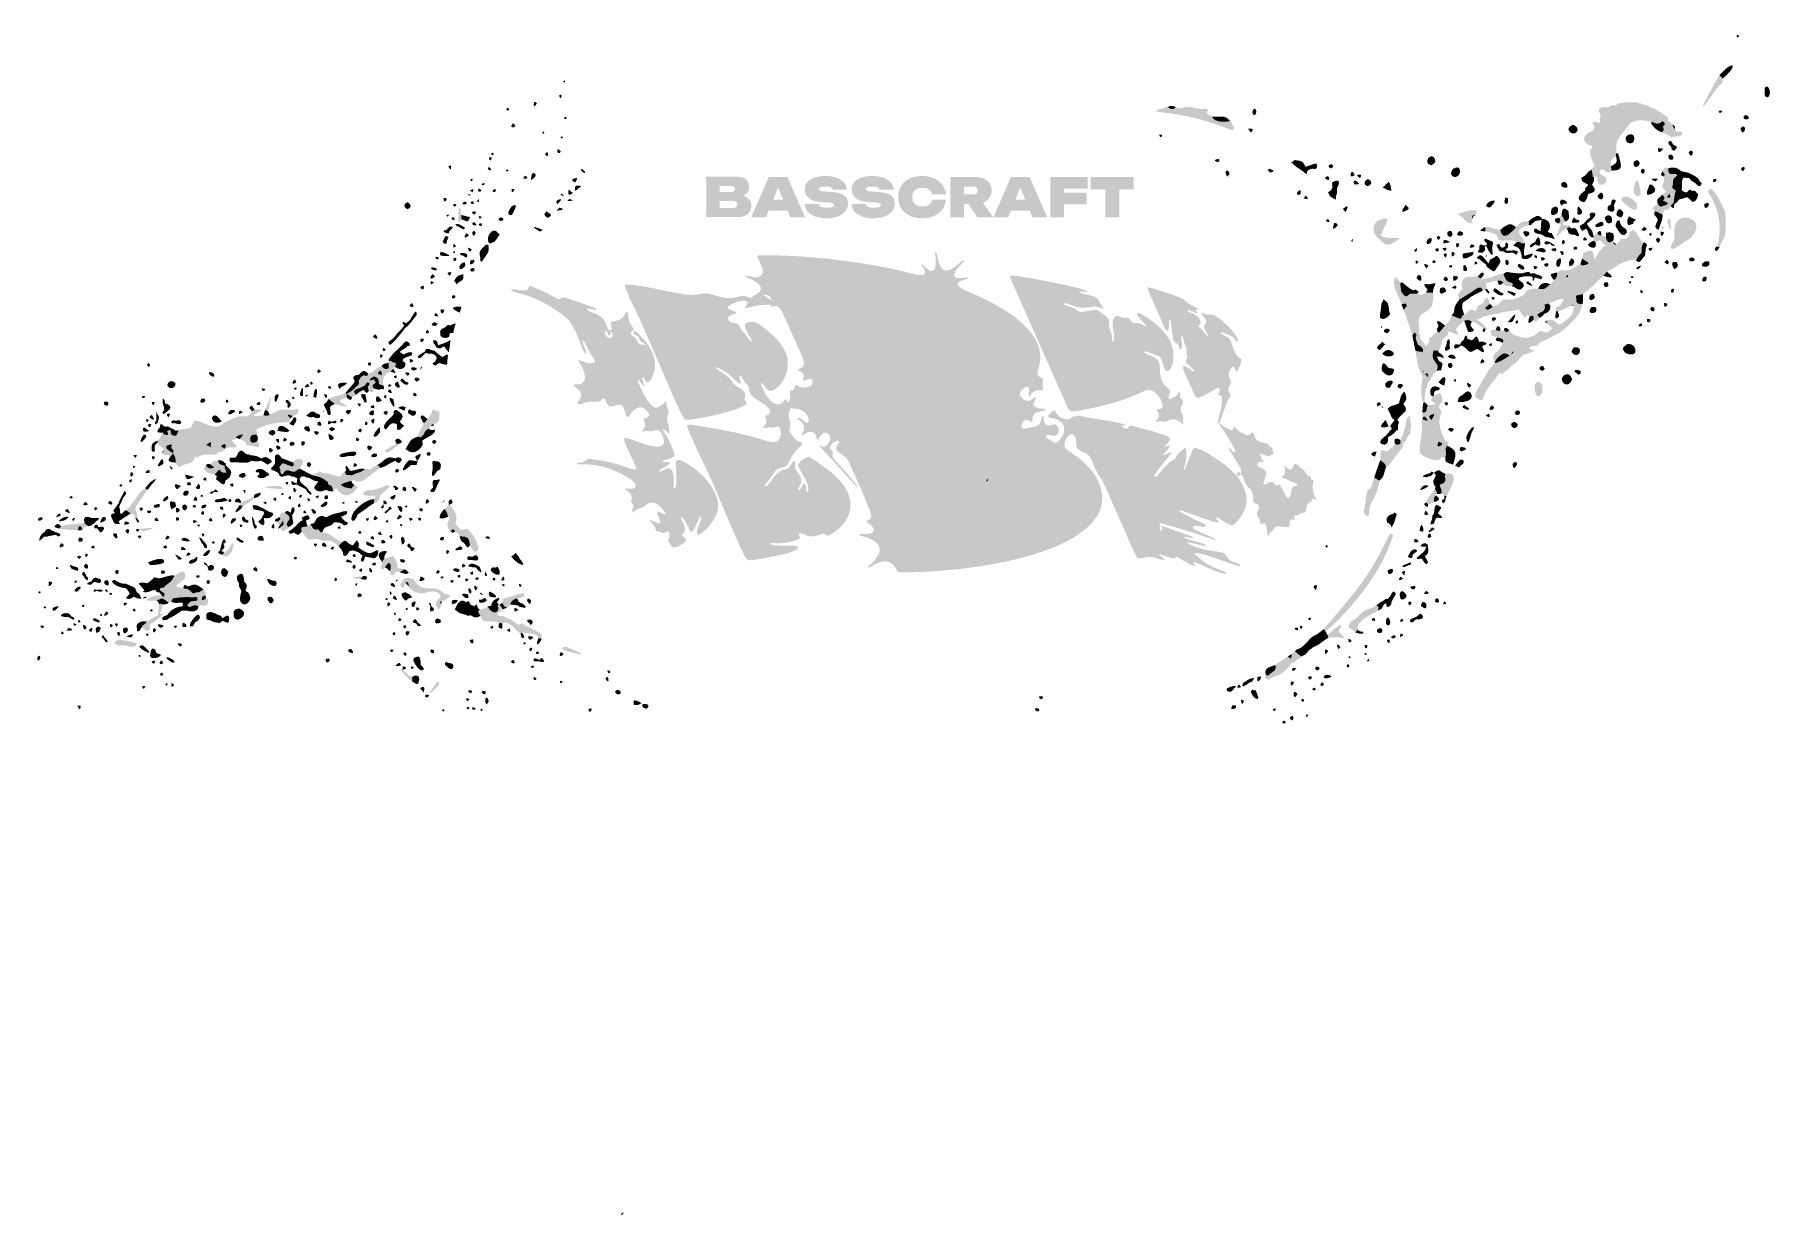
# Model space of a CAD drawing. Header units: millimetres. Extents: x 554 to 734, y 0 to 123.
import ezdxf

# ---------------------------------------------------------------- set-up
doc = ezdxf.new("R2010")
doc.units = ezdxf.units.MM

msp = doc.modelspace()

# ---------------------------------------------------------------- hatches: boundary and pattern name
at = {"true_color": 0x080808, "transparency": 33554687}
h = msp.add_hatch(color=18, dxfattribs=at)
edge = h.paths.add_edge_path(flags=0)
edge.add_spline(control_points=[(730.59, 122.91), (730.31, 122.62), (730.25, 123.09), (730.42, 123.09), (730.44, 123.09), (730.42, 123.09), (730.59, 122.91)], knot_values=[0, 0, 0, 0, 1, 1, 1, 2, 2, 2, 2], degree=3, periodic=1)
h = msp.add_hatch(color=18, dxfattribs=at)
edge = h.paths.add_edge_path(flags=0)
edge.add_spline(control_points=[(728.52, 118.87), (728.6, 118.97), (729.32, 119.83), (729.8, 119.91), (729.93, 119.93), (730.18, 119.65), (728.85, 118.52), (728.82, 118.54), (728.92, 118.6), (728.52, 118.87)], knot_values=[0, 0, 0, 0, 1, 1, 1, 2, 2, 2, 3, 3, 3, 3], degree=3, periodic=1)
h = msp.add_hatch(color=18, dxfattribs=at)
edge = h.paths.add_edge_path(flags=0)
edge.add_spline(control_points=[(608.5, 118.21), (608.65, 118.35), (608.63, 118.35), (608.65, 118.35), (608.83, 118.36), (608.71, 117.94), (608.5, 118.21)], knot_values=[0, 0, 0, 0, 1, 1, 1, 2, 2, 2, 2], degree=3, periodic=1)
h = msp.add_hatch(color=18, dxfattribs=at)
edge = h.paths.add_edge_path(flags=0)
edge.add_spline(control_points=[(728.52, 118.87), (728.92, 118.6), (728.82, 118.54), (728.85, 118.52), (728.93, 117.9), (728.62, 118.04), (728.28, 117.54), (724.88, 112.63), (728.46, 118.78), (728.52, 118.87)], knot_values=[0, 0, 0, 0, 1, 1, 1, 2, 2, 2, 3, 3, 3, 3], degree=3, periodic=1)
h = msp.add_hatch(color=18, dxfattribs=at)
edge = h.paths.add_edge_path(flags=0)
edge.add_spline(control_points=[(733.21, 116.95), (733.22, 117.61), (733.25, 117.63), (733.3, 117.67), (733.59, 117.9), (733.74, 117.33), (733.75, 117.28), (733.91, 116.63), (733.3, 116.29), (733.21, 116.95)], knot_values=[0, 0, 0, 0, 1, 1, 1, 2, 2, 2, 3, 3, 3, 3], degree=3, periodic=1)
h = msp.add_hatch(color=18, dxfattribs=at)
edge = h.paths.add_edge_path(flags=0)
edge.add_spline(control_points=[(602.95, 115.37), (602.82, 115.01), (602.48, 115.38), (602.7, 115.5), (602.72, 115.51), (602.7, 115.5), (602.95, 115.37)], knot_values=[0, 0, 0, 0, 1, 1, 1, 2, 2, 2, 2], degree=3, periodic=1)
h = msp.add_hatch(color=18, dxfattribs=at)
edge = h.paths.add_edge_path(flags=0)
edge.add_spline(control_points=[(605.81, 116.01), (605.8, 115.98), (605.36, 115.19), (605.49, 116.02), (605.52, 116.21), (605.59, 116.09), (605.81, 116.01)], knot_values=[0, 0, 0, 0, 1, 1, 1, 2, 2, 2, 2], degree=3, periodic=1)
h = msp.add_hatch(color=18, dxfattribs=at)
edge = h.paths.add_edge_path(flags=0)
edge.add_spline(control_points=[(608.07, 116.78), (608.31, 116.88), (608.29, 116.89), (608.31, 116.88), (608.35, 116.87), (608.38, 116.15), (608.07, 116.78)], knot_values=[0, 0, 0, 0, 1, 1, 1, 2, 2, 2, 2], degree=3, periodic=1)
h = msp.add_hatch(color=18, dxfattribs=at)
edge = h.paths.add_edge_path(flags=0)
edge.add_spline(control_points=[(671.24, 115.61), (671.66, 115.3), (671.71, 115.27), (672.12, 115.57), (672.49, 115.37), (672.49, 115.45), (672.88, 115.52), (672.96, 115.29), (672.91, 115.25), (673.12, 115.17), (673.12, 115.17), (673.38, 115.11), (673.38, 115.11), (674.63, 114.81), (674.69, 114.49), (675.3, 114.94), (675.57, 114.76), (675.55, 114.76), (675.84, 114.6), (676.17, 113.88), (677.5, 114.03), (677.75, 114.14), (677.91, 113.95), (677.89, 113.95), (678.13, 113.5), (678.13, 113.5), (678.14, 113.34), (678.14, 113.34), (678.14, 113.34), (678.02, 113.15), (678.02, 113.15), (673.88, 114.77), (672.14, 114.81), (670.04, 115.13), (670.04, 115.13), (670.19, 115.3), (670.19, 115.3), (670.19, 115.3), (670.35, 115.32), (670.35, 115.32), (670.35, 115.32), (670.51, 115.42), (670.51, 115.42), (670.51, 115.42), (670.66, 115.41), (670.66, 115.41), (671.2, 115.59), (671.2, 115.59), (671.24, 115.61)], knot_values=[0, 0, 0, 0, 1, 1, 1, 2, 2, 2, 3, 3, 3, 4, 4, 4, 5, 5, 5, 6, 6, 6, 7, 7, 7, 8, 8, 8, 9, 9, 9, 10, 10, 10, 11, 11, 11, 12, 12, 12, 13, 13, 13, 14, 14, 14, 15, 15, 15, 16, 16, 16, 16], degree=3, periodic=1)
h = msp.add_hatch(color=18, dxfattribs=at)
edge = h.paths.add_edge_path(flags=0)
edge.add_spline(control_points=[(671.24, 115.61), (671.81, 115.78), (671.8, 115.7), (672.12, 115.57), (671.71, 115.27), (671.66, 115.3), (671.24, 115.61)], knot_values=[0, 0, 0, 0, 1, 1, 1, 2, 2, 2, 2], degree=3, periodic=1)
h = msp.add_hatch(color=18, dxfattribs=at)
edge = h.paths.add_edge_path(flags=0)
edge.add_spline(control_points=[(672.88, 115.52), (673.95, 115.8), (673.94, 115.3), (675.06, 115.4), (675.46, 115.43), (675.52, 115.28), (675.3, 114.94), (674.69, 114.49), (674.63, 114.81), (673.38, 115.11), (673.38, 115.11), (673.12, 115.17), (673.12, 115.17), (672.91, 115.25), (672.96, 115.29), (672.88, 115.52)], knot_values=[0, 0, 0, 0, 1, 1, 1, 2, 2, 2, 3, 3, 3, 4, 4, 4, 5, 5, 5, 5], degree=3, periodic=1)
h = msp.add_hatch(color=18, dxfattribs=at)
edge = h.paths.add_edge_path(flags=0)
edge.add_spline(control_points=[(680.04, 115.07), (680.2, 115.34), (680.16, 115.52), (680.37, 115.36), (680.63, 115.17), (680.27, 114.25), (680.04, 115.07)], knot_values=[0, 0, 0, 0, 1, 1, 1, 2, 2, 2, 2], degree=3, periodic=1)
h = msp.add_hatch(color=18, dxfattribs=at)
edge = h.paths.add_edge_path(flags=0)
edge.add_spline(control_points=[(717.57, 114.9), (717.57, 114.9), (717.17, 114.34), (717.17, 114.34), (716.73, 113.73), (717.21, 113.31), (716.46, 113.18), (715.91, 113.09), (715.93, 113.24), (715.38, 113.14), (715.38, 113.14), (715.52, 113.38), (715.52, 113.38), (715.52, 113.38), (715.6, 113.5), (715.6, 113.5), (715.36, 113.87), (715.38, 113.9), (715.4, 113.94), (715.61, 114.29), (715.73, 113.86), (716.12, 113.97), (716.12, 113.97), (716.18, 114.13), (716.18, 114.13), (716.18, 114.13), (716.1, 114.28), (716.1, 114.28), (716.1, 114.28), (716.19, 114.6), (716.19, 114.6), (716.19, 114.6), (716.18, 114.76), (716.18, 114.76), (715.79, 115.46), (716.12, 115.64), (716.93, 115.56), (716.93, 115.56), (717.09, 115.63), (717.09, 115.63), (717.09, 115.63), (717.25, 115.7), (717.25, 115.7), (717.25, 115.7), (717.4, 115.76), (717.4, 115.76), (717.4, 115.76), (717.56, 115.79), (717.56, 115.79), (717.56, 115.79), (717.72, 115.74), (717.72, 115.74), (717.72, 115.74), (717.87, 115.83), (717.87, 115.83), (717.87, 115.83), (718.03, 115.95), (718.03, 115.95), (718.03, 115.95), (718.19, 115.98), (718.19, 115.98), (718.19, 115.98), (718.35, 116), (718.35, 116), (718.35, 116), (718.5, 116.03), (718.5, 116.03), (718.5, 116.03), (718.66, 116.06), (718.66, 116.06), (718.66, 116.06), (718.82, 116.07), (718.82, 116.07), (718.82, 116.07), (719.44, 116.07), (719.44, 116.07), (719.44, 116.07), (719.6, 116.07), (719.6, 116.07), (719.6, 116.07), (719.76, 116.09), (719.76, 116.09), (719.76, 116.09), (719.91, 116.07), (719.91, 116.07), (719.91, 116.07), (720.07, 116.01), (720.07, 116.01), (720.07, 116.01), (720.23, 115.97), (720.23, 115.97), (720.23, 115.97), (720.38, 115.94), (720.38, 115.94), (720.38, 115.94), (720.54, 115.91), (720.54, 115.91), (720.54, 115.91), (720.7, 115.85), (720.7, 115.85), (720.7, 115.85), (720.86, 115.8), (720.86, 115.8), (720.86, 115.8), (721.01, 115.78), (721.01, 115.78), (721.01, 115.78), (721.13, 115.7), (721.13, 115.7), (721.13, 115.7), (721.33, 115.6), (721.33, 115.6), (721.33, 115.6), (721.48, 115.51), (721.48, 115.51), (721.48, 115.51), (721.64, 115.46), (721.64, 115.46), (721.64, 115.46), (721.8, 115.42), (721.8, 115.42), (721.8, 115.42), (721.95, 115.33), (721.95, 115.33), (721.95, 115.33), (722.06, 115.23), (722.06, 115.23), (722.06, 115.23), (722.27, 115.09), (722.27, 115.09), (722.27, 115.09), (722.42, 115.03), (722.42, 115.03), (722.42, 115.03), (722.57, 114.91), (722.57, 114.91), (722.57, 114.91), (722.74, 114.84), (722.74, 114.84), (722.74, 114.84), (722.84, 114.76), (722.84, 114.76), (722.84, 114.76), (723.05, 114.6), (723.05, 114.6), (723.05, 114.6), (723.21, 114.45), (723.21, 114.45), (723.21, 114.45), (723.16, 114.22), (723.16, 114.22), (721.09, 114.75), (721.1, 115.75), (718.19, 115.52), (718.14, 115.52), (718.21, 115.38), (717.56, 115.19), (717.54, 115.18), (717.56, 115.19), (717.57, 114.9)], knot_values=[0, 0, 0, 0, 1, 1, 1, 2, 2, 2, 3, 3, 3, 4, 4, 4, 5, 5, 5, 6, 6, 6, 7, 7, 7, 8, 8, 8, 9, 9, 9, 10, 10, 10, 11, 11, 11, 12, 12, 12, 13, 13, 13, 14, 14, 14, 15, 15, 15, 16, 16, 16, 17, 17, 17, 18, 18, 18, 19, 19, 19, 20, 20, 20, 21, 21, 21, 22, 22, 22, 23, 23, 23, 24, 24, 24, 25, 25, 25, 26, 26, 26, 27, 27, 27, 28, 28, 28, 29, 29, 29, 30, 30, 30, 31, 31, 31, 32, 32, 32, 33, 33, 33, 34, 34, 34, 35, 35, 35, 36, 36, 36, 37, 37, 37, 38, 38, 38, 39, 39, 39, 40, 40, 40, 41, 41, 41, 42, 42, 42, 43, 43, 43, 44, 44, 44, 45, 45, 45, 46, 46, 46, 47, 47, 47, 48, 48, 48, 49, 49, 49, 50, 50, 50, 51, 51, 51, 52, 52, 52, 53, 53, 53, 53], degree=3, periodic=1)
h = msp.add_hatch(color=18, dxfattribs=at)
edge = h.paths.add_edge_path(flags=0)
edge.add_spline(control_points=[(717.57, 114.9), (717.56, 115.19), (717.54, 115.18), (717.56, 115.19), (718.21, 115.38), (718.14, 115.52), (718.19, 115.52), (721.1, 115.75), (721.09, 114.75), (723.16, 114.22), (723.16, 114.22), (723.64, 113.78), (723.64, 113.78), (723.68, 113.5), (723.89, 113.32), (723.92, 113.29), (723.99, 113.14), (723.98, 113.18), (724.04, 113.03), (724.07, 112.94), (725.13, 113.23), (724.47, 112.55), (723.72, 112.57), (723.64, 112.27), (723.08, 112.75), (723.08, 112.75), (722.57, 112.95), (722.57, 112.95), (722.82, 113.23), (722.75, 113.24), (722.66, 113.58), (722.88, 113.77), (722.95, 113.82), (722.74, 114.04), (722.74, 114.04), (722.58, 114.09), (722.58, 114.09), (722.31, 113.89), (722.34, 113.85), (721.99, 113.87), (721.99, 113.87), (721.46, 114.06), (721.46, 114.06), (720.03, 114.37), (719.93, 114.13), (719.3, 113.96), (719.3, 113.96), (719.12, 114.13), (719.12, 114.13), (719.12, 114.13), (719.2, 114.28), (719.2, 114.28), (720.47, 114.89), (718.8, 115.27), (717.57, 114.9)], knot_values=[0, 0, 0, 0, 1, 1, 1, 2, 2, 2, 3, 3, 3, 4, 4, 4, 5, 5, 5, 6, 6, 6, 7, 7, 7, 8, 8, 8, 9, 9, 9, 10, 10, 10, 11, 11, 11, 12, 12, 12, 13, 13, 13, 14, 14, 14, 15, 15, 15, 16, 16, 16, 17, 17, 17, 18, 18, 18, 18], degree=3, periodic=1)
h = msp.add_hatch(color=18, dxfattribs=at)
edge = h.paths.add_edge_path(flags=0)
edge.add_spline(control_points=[(603.32, 113.91), (603.5, 113.69), (603.68, 113.67), (603.46, 113.52), (603.43, 113.5), (602.86, 113.32), (603.32, 113.91)], knot_values=[0, 0, 0, 0, 1, 1, 1, 2, 2, 2, 2], degree=3, periodic=1)
h = msp.add_hatch(color=18, dxfattribs=at)
edge = h.paths.add_edge_path(flags=0)
edge.add_spline(control_points=[(608.81, 114.59), (609.07, 114.35), (608.59, 114.21), (608.6, 114.45), (608.61, 114.47), (608.6, 114.45), (608.81, 114.59)], knot_values=[0, 0, 0, 0, 1, 1, 1, 2, 2, 2, 2], degree=3, periodic=1)
h = msp.add_hatch(color=18, dxfattribs=at)
edge = h.paths.add_edge_path(flags=0)
edge.add_spline(control_points=[(675.84, 114.6), (677, 114.56), (677.19, 114.76), (677.75, 114.14), (677.5, 114.03), (676.17, 113.88), (675.84, 114.6)], knot_values=[0, 0, 0, 0, 1, 1, 1, 2, 2, 2, 2], degree=3, periodic=1)
h = msp.add_hatch(color=18, dxfattribs=at)
edge = h.paths.add_edge_path(flags=0)
edge.add_spline(control_points=[(713.33, 113.75), (713.39, 113.73), (714, 113.51), (713.75, 113.05), (713.42, 112.42), (712.21, 113.3), (713.33, 113.75)], knot_values=[0, 0, 0, 0, 1, 1, 1, 2, 2, 2, 2], degree=3, periodic=1)
h = msp.add_hatch(color=18, dxfattribs=at)
edge = h.paths.add_edge_path(flags=0)
edge.add_spline(control_points=[(717.57, 114.9), (718.8, 115.27), (720.47, 114.89), (719.2, 114.28), (719.2, 114.28), (719.12, 114.13), (719.12, 114.13), (719.12, 114.13), (719.3, 113.96), (719.3, 113.96), (718.22, 112.35), (717.73, 112.5), (717.83, 110.84), (717.83, 110.84), (717.77, 110.53), (717.77, 110.53), (717.33, 110.04), (717.16, 110.08), (717.25, 109.42), (717.25, 109.42), (717.36, 108.98), (717.36, 108.98), (716.97, 108.52), (716.4, 109.1), (716.35, 109.16), (716.35, 109.16), (716.17, 109.89), (716.17, 109.89), (716.1, 110.76), (715.93, 110.83), (716.53, 111.47), (716.65, 111.63), (716.63, 111.62), (716.75, 111.77), (717.53, 112.75), (716.32, 111.56), (715.37, 111.51), (714.14, 111.91), (714.2, 112.61), (715.38, 113.14), (715.93, 113.24), (715.91, 113.09), (716.46, 113.18), (717.21, 113.31), (716.73, 113.73), (717.17, 114.34), (717.17, 114.34), (717.57, 114.9), (717.57, 114.9)], knot_values=[0, 0, 0, 0, 1, 1, 1, 2, 2, 2, 3, 3, 3, 4, 4, 4, 5, 5, 5, 6, 6, 6, 7, 7, 7, 8, 8, 8, 9, 9, 9, 10, 10, 10, 11, 11, 11, 12, 12, 12, 13, 13, 13, 14, 14, 14, 15, 15, 15, 16, 16, 16, 16], degree=3, periodic=1)
h = msp.add_hatch(color=18, dxfattribs=at)
edge = h.paths.add_edge_path(flags=0)
edge.add_spline(control_points=[(721.46, 114.06), (721.46, 114.06), (721.99, 113.87), (721.99, 113.87), (722.29, 113.63), (722.26, 113.5), (722.66, 113.58), (722.75, 113.24), (722.82, 113.23), (722.57, 112.95), (721.92, 113.25), (721.96, 113.27), (721.48, 113.79), (721.48, 113.79), (721.46, 114.06), (721.46, 114.06)], knot_values=[0, 0, 0, 0, 1, 1, 1, 2, 2, 2, 3, 3, 3, 4, 4, 4, 5, 5, 5, 5], degree=3, periodic=1)
h = msp.add_hatch(color=18, dxfattribs=at)
edge = h.paths.add_edge_path(flags=0)
edge.add_spline(control_points=[(721.99, 113.87), (722.34, 113.85), (722.31, 113.89), (722.58, 114.09), (722.58, 114.09), (722.74, 114.04), (722.74, 114.04), (722.95, 113.82), (722.88, 113.77), (722.66, 113.58), (722.26, 113.5), (722.29, 113.63), (721.99, 113.87)], knot_values=[0, 0, 0, 0, 1, 1, 1, 2, 2, 2, 3, 3, 3, 4, 4, 4, 4], degree=3, periodic=1)
h = msp.add_hatch(color=18, dxfattribs=at)
edge = h.paths.add_edge_path(flags=0)
edge.add_spline(control_points=[(723.64, 113.78), (723.92, 113.61), (723.93, 113.61), (723.92, 113.29), (723.89, 113.32), (723.68, 113.5), (723.64, 113.78)], knot_values=[0, 0, 0, 0, 1, 1, 1, 2, 2, 2, 2], degree=3, periodic=1)
h = msp.add_hatch(color=18, dxfattribs=at)
edge = h.paths.add_edge_path(flags=0)
edge.add_spline(control_points=[(728.55, 114.94), (728.44, 115.2), (728.43, 115.18), (728.44, 115.2), (728.45, 115.23), (729.23, 115.3), (728.55, 114.94)], knot_values=[0, 0, 0, 0, 1, 1, 1, 2, 2, 2, 2], degree=3, periodic=1)
h = msp.add_hatch(color=18, dxfattribs=at)
edge = h.paths.add_edge_path(flags=0)
edge.add_spline(control_points=[(730.71, 113.35), (730.93, 113.57), (730.97, 113.69), (731.16, 113.46), (731.31, 113.28), (730.91, 112.48), (730.71, 113.35)], knot_values=[0, 0, 0, 0, 1, 1, 1, 2, 2, 2, 2], degree=3, periodic=1)
h = msp.add_hatch(color=18, dxfattribs=at)
edge = h.paths.add_edge_path(flags=0)
edge.add_spline(control_points=[(731.36, 114.75), (732, 114.3), (731.11, 114.18), (731.05, 114.44), (730.99, 114.72), (731.09, 114.68), (731.36, 114.75)], knot_values=[0, 0, 0, 0, 1, 1, 1, 2, 2, 2, 2], degree=3, periodic=1)
h = msp.add_hatch(color=18, dxfattribs=at)
edge = h.paths.add_edge_path(flags=0)
edge.add_spline(control_points=[(606.34, 112.88), (606.45, 113.05), (606.43, 113.05), (606.45, 113.05), (606.52, 113.07), (606.73, 112.65), (606.34, 112.88)], knot_values=[0, 0, 0, 0, 1, 1, 1, 2, 2, 2, 2], degree=3, periodic=1)
h = msp.add_hatch(color=18, dxfattribs=at)
edge = h.paths.add_edge_path(flags=0)
edge.add_spline(control_points=[(608.48, 112.53), (608.52, 112.06), (608.2, 112.44), (608.25, 112.5), (608.26, 112.51), (608.25, 112.5), (608.48, 112.53)], knot_values=[0, 0, 0, 0, 1, 1, 1, 2, 2, 2, 2], degree=3, periodic=1)
h = msp.add_hatch(color=18, dxfattribs=at)
edge = h.paths.add_edge_path(flags=0)
edge.add_spline(control_points=[(670.36, 112.71), (670.61, 112.71), (670.79, 112.78), (670.66, 112.56), (670.53, 112.34), (670.49, 112.49), (670.36, 112.71)], knot_values=[0, 0, 0, 0, 1, 1, 1, 2, 2, 2, 2], degree=3, periodic=1)
h = msp.add_hatch(color=18, dxfattribs=at)
edge = h.paths.add_edge_path(flags=0)
edge.add_spline(control_points=[(679.62, 113.32), (680.42, 113.45), (679.97, 112.96), (679.91, 112.97), (679.88, 112.97), (679.8, 112.98), (679.62, 113.32)], knot_values=[0, 0, 0, 0, 1, 1, 1, 2, 2, 2, 2], degree=3, periodic=1)
h = msp.add_hatch(color=18, dxfattribs=at)
edge = h.paths.add_edge_path(flags=0)
edge.add_spline(control_points=[(715.37, 111.51), (716.32, 111.56), (717.53, 112.75), (716.75, 111.77), (716.63, 111.62), (716.65, 111.63), (716.53, 111.47), (715.93, 110.83), (716.1, 110.76), (716.17, 109.89), (716.07, 109.82), (716.08, 109.83), (715.57, 109.53), (714.81, 111.03), (715.17, 111.23), (715.3, 111.3), (715.3, 111.3), (715.37, 111.51), (715.37, 111.51)], knot_values=[0, 0, 0, 0, 1, 1, 1, 2, 2, 2, 3, 3, 3, 4, 4, 4, 5, 5, 5, 6, 6, 6, 6], degree=3, periodic=1)
h = msp.add_hatch(color=18, dxfattribs=at)
edge = h.paths.add_edge_path(flags=0)
edge.add_spline(control_points=[(718.95, 111.91), (718.91, 111.96), (718.53, 112.47), (719.13, 112.72), (719.97, 113.07), (719.85, 111.36), (718.95, 111.91)], knot_values=[0, 0, 0, 0, 1, 1, 1, 2, 2, 2, 2], degree=3, periodic=1)
h = msp.add_hatch(color=18, dxfattribs=at)
edge = h.paths.add_edge_path(flags=0)
edge.add_spline(control_points=[(723.73, 111.69), (723.73, 111.69), (723.55, 111.46), (723.55, 111.46), (723.51, 111.49), (722.87, 111.98), (723.5, 112.07), (723.5, 112.07), (723.5, 112.07), (723.73, 111.69)], knot_values=[0, 0, 0, 0, 1, 1, 1, 2, 2, 2, 3, 3, 3, 3], degree=3, periodic=1)
h = msp.add_hatch(color=18, dxfattribs=at)
edge = h.paths.add_edge_path(flags=0)
edge.add_spline(control_points=[(601.12, 110.36), (600.97, 109.66), (600.77, 110.34), (600.82, 110.36), (600.91, 110.4), (601.03, 110.32), (601.12, 110.36)], knot_values=[0, 0, 0, 0, 1, 1, 1, 2, 2, 2, 2], degree=3, periodic=1)
h = msp.add_hatch(color=18, dxfattribs=at)
edge = h.paths.add_edge_path(flags=0)
edge.add_spline(control_points=[(601.26, 110.58), (601.07, 110.65), (601.06, 110.62), (601.04, 110.7), (600.98, 110.88), (601.45, 110.93), (601.26, 110.58)], knot_values=[0, 0, 0, 0, 1, 1, 1, 2, 2, 2, 2], degree=3, periodic=1)
h = msp.add_hatch(color=18, dxfattribs=at)
edge = h.paths.add_edge_path(flags=0)
edge.add_spline(control_points=[(606.64, 110.68), (606.77, 110.87), (606.76, 110.97), (606.93, 110.83), (606.94, 110.82), (607.08, 110.16), (606.64, 110.68)], knot_values=[0, 0, 0, 0, 1, 1, 1, 2, 2, 2, 2], degree=3, periodic=1)
h = msp.add_hatch(color=18, dxfattribs=at)
edge = h.paths.add_edge_path(flags=0)
edge.add_spline(control_points=[(608.29, 110.99), (607.99, 110.47), (607.76, 111.16), (608.01, 111.2), (608.04, 111.2), (608.01, 111.2), (608.29, 110.99)], knot_values=[0, 0, 0, 0, 1, 1, 1, 2, 2, 2, 2], degree=3, periodic=1)
h = msp.add_hatch(color=18, dxfattribs=at)
edge = h.paths.add_edge_path(flags=0)
edge.add_spline(control_points=[(676.48, 109.85), (675.76, 110.08), (676.5, 110.23), (676.58, 110.16), (676.74, 110.01), (676.61, 110.03), (676.48, 109.85)], knot_values=[0, 0, 0, 0, 1, 1, 1, 2, 2, 2, 2], degree=3, periodic=1)
h = msp.add_hatch(color=18, dxfattribs=at)
edge = h.paths.add_edge_path(flags=0)
edge.add_spline(control_points=[(684.46, 110.08), (685.18, 109.96), (685.26, 110.02), (685.58, 109.38), (685.58, 109.38), (685.25, 108.95), (685.25, 108.95), (684.61, 109.35), (684.65, 109.35), (684.1, 109.83), (684.1, 109.83), (684.46, 110.08), (684.46, 110.08)], knot_values=[0, 0, 0, 0, 1, 1, 1, 2, 2, 2, 3, 3, 3, 4, 4, 4, 4], degree=3, periodic=1)
h = msp.add_hatch(color=18, dxfattribs=at)
edge = h.paths.add_edge_path(flags=0)
edge.add_spline(control_points=[(698.58, 109.53), (697.69, 109.8), (698.61, 111.02), (699.01, 110.19), (699.21, 109.75), (698.64, 109.55), (698.58, 109.53)], knot_values=[0, 0, 0, 0, 1, 1, 1, 2, 2, 2, 2], degree=3, periodic=1)
h = msp.add_hatch(color=18, dxfattribs=at)
edge = h.paths.add_edge_path(flags=0)
edge.add_spline(control_points=[(717.83, 110.84), (717.83, 110.84), (718.06, 110.68), (718.06, 110.68), (718.06, 110.68), (718.08, 110.52), (718.08, 110.52), (718.08, 110.52), (718.12, 110.36), (718.12, 110.36), (718.12, 110.36), (718.17, 110.21), (718.17, 110.21), (718.17, 110.21), (718.21, 110.05), (718.21, 110.05), (718.51, 108.97), (718.04, 109.04), (717.36, 108.98), (717.36, 108.98), (717.25, 109.42), (717.25, 109.42), (717.89, 109.78), (717.99, 109.85), (717.77, 110.53), (717.77, 110.53), (717.83, 110.84), (717.83, 110.84)], knot_values=[0, 0, 0, 0, 1, 1, 1, 2, 2, 2, 3, 3, 3, 4, 4, 4, 5, 5, 5, 6, 6, 6, 7, 7, 7, 8, 8, 8, 9, 9, 9, 9], degree=3, periodic=1)
h = msp.add_hatch(color=18, dxfattribs=at)
edge = h.paths.add_edge_path(flags=0)
edge.add_spline(control_points=[(719.62, 109.88), (719.93, 110.09), (720, 110.19), (720.21, 109.88), (720.45, 109.54), (719.55, 108.9), (719.62, 109.88)], knot_values=[0, 0, 0, 0, 1, 1, 1, 2, 2, 2, 2], degree=3, periodic=1)
h = msp.add_hatch(color=18, dxfattribs=at)
edge = h.paths.add_edge_path(flags=0)
edge.add_spline(control_points=[(722.15, 111.32), (722.15, 111.32), (722.73, 111.26), (722.73, 111.26), (722.62, 111.19), (722.12, 110.47), (722.15, 111.32)], knot_values=[0, 0, 0, 0, 1, 1, 1, 2, 2, 2, 2], degree=3, periodic=1)
h = msp.add_hatch(color=18, dxfattribs=at)
edge = h.paths.add_edge_path(flags=0)
edge.add_spline(control_points=[(723.32, 110.17), (723.3, 110.2), (723.08, 110.57), (723.37, 110.64), (723.87, 110.75), (723.91, 109.83), (723.32, 110.17)], knot_values=[0, 0, 0, 0, 1, 1, 1, 2, 2, 2, 2], degree=3, periodic=1)
h = msp.add_hatch(color=18, dxfattribs=at)
edge = h.paths.add_edge_path(flags=0)
edge.add_spline(control_points=[(723.73, 111.69), (724.14, 111.46), (724.14, 111.46), (724.14, 111.46), (724, 111.2), (724.03, 111.2), (723.8, 111.03), (723.8, 111.03), (723.56, 111.17), (723.56, 111.17), (723.56, 111.17), (723.55, 111.46), (723.55, 111.46), (723.55, 111.46), (723.73, 111.69), (723.73, 111.69)], knot_values=[0, 0, 0, 0, 1, 1, 1, 2, 2, 2, 3, 3, 3, 4, 4, 4, 5, 5, 5, 5], degree=3, periodic=1)
h = msp.add_hatch(color=18, dxfattribs=at)
edge = h.paths.add_edge_path(flags=0)
edge.add_spline(control_points=[(725.34, 110.85), (725.53, 111.02), (725.51, 111.17), (725.72, 110.99), (725.89, 110.85), (725.62, 110.14), (725.34, 110.85)], knot_values=[0, 0, 0, 0, 1, 1, 1, 2, 2, 2, 2], degree=3, periodic=1)
h = msp.add_hatch(color=18, dxfattribs=at)
edge = h.paths.add_edge_path(flags=0)
edge.add_spline(control_points=[(596.6, 109.42), (596.6, 109.42), (596.86, 109.54), (596.86, 109.54), (596.89, 109.52), (596.99, 108.69), (596.6, 109.42)], knot_values=[0, 0, 0, 0, 1, 1, 1, 2, 2, 2, 2], degree=3, periodic=1)
h = msp.add_hatch(color=18, dxfattribs=at)
edge = h.paths.add_edge_path(flags=0)
edge.add_spline(control_points=[(599.08, 108.15), (599.3, 107.91), (598.85, 107.77), (598.87, 108.03), (598.87, 108.05), (598.87, 108.03), (599.08, 108.15)], knot_values=[0, 0, 0, 0, 1, 1, 1, 2, 2, 2, 2], degree=3, periodic=1)
h = msp.add_hatch(color=18, dxfattribs=at)
edge = h.paths.add_edge_path(flags=0)
edge.add_spline(control_points=[(600.68, 109.12), (600.82, 109.36), (600.8, 109.35), (600.82, 109.36), (600.85, 109.37), (601.39, 108.79), (600.68, 109.12)], knot_values=[0, 0, 0, 0, 1, 1, 1, 2, 2, 2, 2], degree=3, periodic=1)
h = msp.add_hatch(color=18, dxfattribs=at)
edge = h.paths.add_edge_path(flags=0)
edge.add_spline(control_points=[(602.58, 109.06), (602.81, 109.07), (602.8, 109.08), (602.81, 109.07), (602.98, 108.93), (602.54, 108.73), (602.58, 109.06)], knot_values=[0, 0, 0, 0, 1, 1, 1, 2, 2, 2, 2], degree=3, periodic=1)
h = msp.add_hatch(color=18, dxfattribs=at)
edge = h.paths.add_edge_path(flags=0)
edge.add_spline(control_points=[(604.58, 108.45), (604.77, 108.33), (604.88, 108.33), (604.74, 108.16), (604.72, 108.14), (604.06, 108.03), (604.58, 108.45)], knot_values=[0, 0, 0, 0, 1, 1, 1, 2, 2, 2, 2], degree=3, periodic=1)
h = msp.add_hatch(color=18, dxfattribs=at)
edge = h.paths.add_edge_path(flags=0)
edge.add_spline(control_points=[(605.19, 108), (605.19, 108.06), (605.19, 108.65), (605.38, 108.73), (605.43, 108.76), (606.11, 108.59), (605.19, 108)], knot_values=[0, 0, 0, 0, 1, 1, 1, 2, 2, 2, 2], degree=3, periodic=1)
h = msp.add_hatch(color=18, dxfattribs=at)
edge = h.paths.add_edge_path(flags=0)
edge.add_spline(control_points=[(609.76, 107.74), (608.99, 108.1), (609.93, 108.25), (609.94, 108.19), (609.95, 108.15), (609.98, 108.03), (609.76, 107.74)], knot_values=[0, 0, 0, 0, 1, 1, 1, 2, 2, 2, 2], degree=3, periodic=1)
h = msp.add_hatch(color=18, dxfattribs=at)
edge = h.paths.add_edge_path(flags=0)
edge.add_spline(control_points=[(610.49, 109.17), (610.49, 109.17), (610.81, 108.82), (610.81, 108.82), (610.69, 108.61), (610.66, 108.78), (610.34, 109.03), (610.34, 109.03), (610.49, 109.17), (610.49, 109.17)], knot_values=[0, 0, 0, 0, 1, 1, 1, 2, 2, 2, 3, 3, 3, 3], degree=3, periodic=1)
at = {"true_color": 0x000000, "transparency": 33554687}
h = msp.add_hatch(color=18, dxfattribs=at)
edge = h.paths.add_edge_path(flags=0)
edge.add_spline(control_points=[(627.22, 106.35), (627.29, 106.33), (627.35, 106.31), (627.41, 106.29), (627.62, 106.2), (627.78, 106.07), (627.89, 105.92), (627.99, 105.76), (628.05, 105.57), (628.05, 105.35), (628.05, 105.12), (627.99, 104.92), (627.89, 104.74), (627.79, 104.55), (627.63, 104.41), (627.43, 104.31), (627.22, 104.2), (626.96, 104.15), (626.64, 104.15), (626.64, 104.15), (623.36, 104.15), (623.36, 104.15), (623.36, 104.15), (623.38, 106.3), (623.38, 106.3), (623.38, 106.3), (623.36, 108.34), (623.36, 108.34), (623.36, 108.34), (626.58, 108.34), (626.58, 108.34), (626.97, 108.34), (627.27, 108.25), (627.49, 108.07), (627.71, 107.89), (627.82, 107.64), (627.82, 107.32), (627.82, 107.13), (627.78, 106.96), (627.7, 106.8), (627.62, 106.64), (627.49, 106.51), (627.3, 106.4), (627.28, 106.38), (627.25, 106.37), (627.22, 106.35)], knot_values=[0, 0, 0, 0, 1, 1, 1, 2, 2, 2, 3, 3, 3, 4, 4, 4, 5, 5, 5, 6, 6, 6, 7, 7, 7, 8, 8, 8, 9, 9, 9, 10, 10, 10, 11, 11, 11, 12, 12, 12, 13, 13, 13, 14, 14, 14, 15, 15, 15, 15], degree=3, periodic=1)
edge = h.paths.add_edge_path(flags=0)
edge.add_spline(control_points=[(624.77, 106.77), (624.77, 106.77), (626.02, 106.77), (626.02, 106.77), (626.12, 106.77), (626.2, 106.8), (626.26, 106.86), (626.33, 106.92), (626.36, 106.99), (626.36, 107.09), (626.36, 107.17), (626.33, 107.24), (626.27, 107.3), (626.21, 107.35), (626.13, 107.38), (626.02, 107.38), (626.02, 107.38), (624.77, 107.38), (624.77, 107.38), (624.77, 107.38), (624.77, 106.77), (624.77, 106.77)], knot_values=[0, 0, 0, 0, 1, 1, 1, 2, 2, 2, 3, 3, 3, 4, 4, 4, 5, 5, 5, 6, 6, 6, 7, 7, 7, 7], degree=3, periodic=1)
edge = h.paths.add_edge_path(flags=0)
edge.add_spline(control_points=[(624.77, 105.1), (624.77, 105.1), (626.19, 105.1), (626.19, 105.1), (626.31, 105.1), (626.41, 105.14), (626.48, 105.2), (626.55, 105.27), (626.58, 105.36), (626.58, 105.47), (626.58, 105.57), (626.55, 105.65), (626.48, 105.72), (626.41, 105.79), (626.31, 105.83), (626.18, 105.83), (626.18, 105.83), (624.77, 105.83), (624.77, 105.83), (624.77, 105.83), (624.77, 105.1), (624.77, 105.1)], knot_values=[0, 0, 0, 0, 1, 1, 1, 2, 2, 2, 3, 3, 3, 4, 4, 4, 5, 5, 5, 6, 6, 6, 7, 7, 7, 7], degree=3, periodic=1)
h = msp.add_hatch(color=18, dxfattribs=at)
h.paths.add_polyline_path([(629.86, 104.84), (629.57, 104.13), (628.03, 104.13), (629.87, 108.32), (631.79, 108.32), (633.63, 104.13), (632.09, 104.13), (631.81, 104.84)], flags=0)
h.paths.add_polyline_path([(631.34, 105.98), (630.83, 107.23), (630.32, 105.98)], flags=0)
h = msp.add_hatch(color=18, dxfattribs=at)
edge = h.paths.add_edge_path(flags=0)
edge.add_spline(control_points=[(633.6, 105.51), (633.6, 105.51), (635.06, 105.51), (635.06, 105.51), (635.07, 105.43), (635.12, 105.36), (635.19, 105.3), (635.26, 105.25), (635.35, 105.2), (635.48, 105.17), (635.6, 105.14), (635.75, 105.12), (635.92, 105.12), (636.14, 105.12), (636.32, 105.14), (636.44, 105.19), (636.57, 105.23), (636.63, 105.31), (636.63, 105.41), (636.63, 105.47), (636.59, 105.53), (636.52, 105.58), (636.45, 105.62), (636.31, 105.65), (636.09, 105.67), (636.09, 105.67), (635.39, 105.71), (635.39, 105.71), (634.76, 105.75), (634.31, 105.89), (634.03, 106.12), (633.75, 106.34), (633.61, 106.64), (633.61, 107.01), (633.61, 107.33), (633.7, 107.59), (633.88, 107.8), (634.06, 108), (634.31, 108.16), (634.63, 108.27), (634.95, 108.37), (635.33, 108.42), (635.76, 108.42), (636.18, 108.42), (636.56, 108.36), (636.88, 108.25), (637.21, 108.13), (637.47, 107.96), (637.66, 107.75), (637.85, 107.54), (637.95, 107.29), (637.97, 107.01), (637.97, 107.01), (636.51, 107.01), (636.51, 107.01), (636.5, 107.08), (636.46, 107.13), (636.4, 107.18), (636.34, 107.23), (636.25, 107.27), (636.14, 107.29), (636.03, 107.32), (635.89, 107.33), (635.73, 107.33), (635.53, 107.33), (635.37, 107.31), (635.25, 107.27), (635.13, 107.23), (635.08, 107.16), (635.08, 107.07), (635.08, 107.01), (635.11, 106.95), (635.18, 106.91), (635.25, 106.86), (635.38, 106.83), (635.58, 106.82), (635.58, 106.82), (636.36, 106.77), (636.36, 106.77), (636.77, 106.74), (637.1, 106.68), (637.35, 106.59), (637.61, 106.49), (637.79, 106.36), (637.91, 106.19), (638.03, 106.03), (638.09, 105.82), (638.09, 105.57), (638.09, 105.26), (637.99, 104.99), (637.81, 104.76), (637.63, 104.53), (637.37, 104.35), (637.04, 104.23), (636.71, 104.1), (636.33, 104.03), (635.89, 104.03), (635.44, 104.03), (635.04, 104.09), (634.7, 104.22), (634.35, 104.34), (634.09, 104.51), (633.89, 104.74), (633.7, 104.96), (633.6, 105.22), (633.6, 105.51)], knot_values=[0, 0, 0, 0, 1, 1, 1, 2, 2, 2, 3, 3, 3, 4, 4, 4, 5, 5, 5, 6, 6, 6, 7, 7, 7, 8, 8, 8, 9, 9, 9, 10, 10, 10, 11, 11, 11, 12, 12, 12, 13, 13, 13, 14, 14, 14, 15, 15, 15, 16, 16, 16, 17, 17, 17, 18, 18, 18, 19, 19, 19, 20, 20, 20, 21, 21, 21, 22, 22, 22, 23, 23, 23, 24, 24, 24, 25, 25, 25, 26, 26, 26, 27, 27, 27, 28, 28, 28, 29, 29, 29, 30, 30, 30, 31, 31, 31, 32, 32, 32, 33, 33, 33, 34, 34, 34, 35, 35, 35, 35], degree=3, periodic=1)
h = msp.add_hatch(color=18, dxfattribs=at)
edge = h.paths.add_edge_path(flags=0)
edge.add_spline(control_points=[(638.45, 105.51), (638.45, 105.51), (639.92, 105.51), (639.92, 105.51), (639.93, 105.43), (639.97, 105.36), (640.05, 105.3), (640.12, 105.25), (640.21, 105.2), (640.34, 105.17), (640.46, 105.14), (640.61, 105.12), (640.78, 105.12), (641, 105.12), (641.17, 105.14), (641.3, 105.19), (641.42, 105.23), (641.49, 105.31), (641.49, 105.41), (641.49, 105.47), (641.45, 105.53), (641.38, 105.58), (641.31, 105.62), (641.16, 105.65), (640.94, 105.67), (640.94, 105.67), (640.25, 105.71), (640.25, 105.71), (639.62, 105.75), (639.17, 105.89), (638.89, 106.12), (638.61, 106.34), (638.47, 106.64), (638.47, 107.01), (638.47, 107.33), (638.56, 107.59), (638.74, 107.8), (638.92, 108), (639.17, 108.16), (639.49, 108.27), (639.81, 108.37), (640.19, 108.42), (640.62, 108.42), (641.04, 108.42), (641.41, 108.36), (641.74, 108.25), (642.07, 108.13), (642.32, 107.96), (642.52, 107.75), (642.71, 107.54), (642.81, 107.29), (642.83, 107.01), (642.83, 107.01), (641.37, 107.01), (641.37, 107.01), (641.36, 107.08), (641.32, 107.13), (641.26, 107.18), (641.2, 107.23), (641.11, 107.27), (641, 107.29), (640.89, 107.32), (640.75, 107.33), (640.59, 107.33), (640.39, 107.33), (640.23, 107.31), (640.11, 107.27), (639.99, 107.23), (639.93, 107.16), (639.93, 107.07), (639.93, 107.01), (639.97, 106.95), (640.04, 106.91), (640.11, 106.86), (640.24, 106.83), (640.44, 106.82), (640.44, 106.82), (641.22, 106.77), (641.22, 106.77), (641.63, 106.74), (641.96, 106.68), (642.21, 106.59), (642.46, 106.49), (642.65, 106.36), (642.77, 106.19), (642.88, 106.03), (642.94, 105.82), (642.94, 105.57), (642.94, 105.26), (642.85, 104.99), (642.67, 104.76), (642.49, 104.53), (642.23, 104.35), (641.9, 104.23), (641.57, 104.1), (641.19, 104.03), (640.75, 104.03), (640.29, 104.03), (639.9, 104.09), (639.55, 104.22), (639.21, 104.34), (638.94, 104.51), (638.75, 104.74), (638.56, 104.96), (638.46, 105.22), (638.45, 105.51)], knot_values=[0, 0, 0, 0, 1, 1, 1, 2, 2, 2, 3, 3, 3, 4, 4, 4, 5, 5, 5, 6, 6, 6, 7, 7, 7, 8, 8, 8, 9, 9, 9, 10, 10, 10, 11, 11, 11, 12, 12, 12, 13, 13, 13, 14, 14, 14, 15, 15, 15, 16, 16, 16, 17, 17, 17, 18, 18, 18, 19, 19, 19, 20, 20, 20, 21, 21, 21, 22, 22, 22, 23, 23, 23, 24, 24, 24, 25, 25, 25, 26, 26, 26, 27, 27, 27, 28, 28, 28, 29, 29, 29, 30, 30, 30, 31, 31, 31, 32, 32, 32, 33, 33, 33, 34, 34, 34, 35, 35, 35, 35], degree=3, periodic=1)
h = msp.add_hatch(color=18, dxfattribs=at)
edge = h.paths.add_edge_path(flags=0)
edge.add_spline(control_points=[(648.27, 105.95), (648.22, 105.56), (648.09, 105.23), (647.87, 104.94), (647.65, 104.66), (647.37, 104.43), (647.01, 104.27), (646.65, 104.11), (646.24, 104.03), (645.78, 104.03), (645.28, 104.03), (644.85, 104.12), (644.47, 104.31), (644.1, 104.49), (643.81, 104.74), (643.61, 105.07), (643.4, 105.4), (643.3, 105.79), (643.3, 106.23), (643.3, 106.67), (643.4, 107.05), (643.61, 107.38), (643.81, 107.71), (644.1, 107.97), (644.47, 108.15), (644.85, 108.33), (645.28, 108.42), (645.78, 108.42), (646.24, 108.42), (646.65, 108.34), (647.01, 108.18), (647.37, 108.02), (647.65, 107.8), (647.87, 107.51), (648.09, 107.22), (648.22, 106.89), (648.27, 106.51), (648.27, 106.51), (646.82, 106.51), (646.82, 106.51), (646.79, 106.65), (646.72, 106.78), (646.63, 106.88), (646.55, 106.98), (646.43, 107.06), (646.29, 107.11), (646.14, 107.17), (645.97, 107.19), (645.78, 107.19), (645.56, 107.19), (645.38, 107.16), (645.22, 107.08), (645.07, 107), (644.95, 106.89), (644.87, 106.75), (644.79, 106.6), (644.75, 106.43), (644.75, 106.23), (644.75, 106.03), (644.79, 105.85), (644.87, 105.71), (644.95, 105.57), (645.07, 105.46), (645.22, 105.38), (645.38, 105.3), (645.56, 105.26), (645.78, 105.26), (645.97, 105.26), (646.14, 105.29), (646.29, 105.34), (646.43, 105.39), (646.55, 105.46), (646.63, 105.57), (646.72, 105.67), (646.79, 105.8), (646.82, 105.95), (646.82, 105.95), (648.27, 105.95), (648.27, 105.95)], knot_values=[0, 0, 0, 0, 1, 1, 1, 2, 2, 2, 3, 3, 3, 4, 4, 4, 5, 5, 5, 6, 6, 6, 7, 7, 7, 8, 8, 8, 9, 9, 9, 10, 10, 10, 11, 11, 11, 12, 12, 12, 13, 13, 13, 14, 14, 14, 15, 15, 15, 16, 16, 16, 17, 17, 17, 18, 18, 18, 19, 19, 19, 20, 20, 20, 21, 21, 21, 22, 22, 22, 23, 23, 23, 24, 24, 24, 25, 25, 25, 26, 26, 26, 26], degree=3, periodic=1)
h = msp.add_hatch(color=18, dxfattribs=at)
edge = h.paths.add_edge_path(flags=0)
edge.add_spline(control_points=[(650.13, 105.53), (650.13, 105.53), (650.13, 104.13), (650.13, 104.13), (650.13, 104.13), (648.69, 104.13), (648.69, 104.13), (648.69, 104.13), (648.69, 108.32), (648.69, 108.32), (648.69, 108.32), (651.32, 108.32), (651.32, 108.32), (651.65, 108.32), (651.95, 108.26), (652.2, 108.15), (652.45, 108.03), (652.65, 107.87), (652.78, 107.66), (652.92, 107.45), (652.99, 107.2), (652.99, 106.92), (652.99, 106.64), (652.92, 106.4), (652.78, 106.19), (652.65, 105.98), (652.45, 105.82), (652.2, 105.7), (652.16, 105.68), (652.12, 105.67), (652.08, 105.65), (652.08, 105.65), (653.16, 104.13), (653.16, 104.13), (653.16, 104.13), (651.51, 104.13), (651.51, 104.13), (651.51, 104.13), (650.56, 105.53), (650.56, 105.53), (650.56, 105.53), (650.13, 105.53), (650.13, 105.53)], knot_values=[0, 0, 0, 0, 1, 1, 1, 2, 2, 2, 3, 3, 3, 4, 4, 4, 5, 5, 5, 6, 6, 6, 7, 7, 7, 8, 8, 8, 9, 9, 9, 10, 10, 10, 11, 11, 11, 12, 12, 12, 13, 13, 13, 14, 14, 14, 14], degree=3, periodic=1)
edge = h.paths.add_edge_path(flags=0)
edge.add_spline(control_points=[(650.13, 106.53), (650.13, 106.53), (651.1, 106.53), (651.1, 106.53), (651.24, 106.53), (651.35, 106.56), (651.42, 106.63), (651.5, 106.7), (651.54, 106.79), (651.54, 106.92), (651.54, 107.05), (651.5, 107.14), (651.42, 107.21), (651.35, 107.28), (651.24, 107.31), (651.1, 107.31), (651.1, 107.31), (650.13, 107.31), (650.13, 107.31), (650.13, 107.31), (650.13, 106.53), (650.13, 106.53)], knot_values=[0, 0, 0, 0, 1, 1, 1, 2, 2, 2, 3, 3, 3, 4, 4, 4, 5, 5, 5, 6, 6, 6, 7, 7, 7, 7], degree=3, periodic=1)
h = msp.add_hatch(color=18, dxfattribs=at)
h.paths.add_polyline_path([(654.99, 104.84), (654.7, 104.13), (653.17, 104.13), (655, 108.32), (656.93, 108.32), (658.76, 104.13), (657.23, 104.13), (656.94, 104.84)], flags=0)
h.paths.add_polyline_path([(656.47, 105.98), (655.96, 107.23), (655.46, 105.98)], flags=0)
for points in [[(660.52, 105.48), (660.52, 104.13), (659.08, 104.13), (659.08, 108.32), (662.96, 108.32), (662.96, 107.12), (660.52, 107.12), (660.52, 106.69), (662.84, 106.69), (662.84, 105.48)], [(664.79, 107.04), (663.28, 107.04), (663.28, 108.32), (667.74, 108.32), (667.74, 107.04), (666.23, 107.04), (666.23, 104.13), (664.79, 104.13)]]:
    msp.add_hatch(color=18, dxfattribs=at).paths.add_polyline_path(points, flags=0)
at = {"true_color": 0x080808, "transparency": 33554687}
h = msp.add_hatch(color=18, dxfattribs=at)
edge = h.paths.add_edge_path(flags=0)
edge.add_spline(control_points=[(677.43, 108.36), (677.01, 109.11), (677.52, 108.97), (677.55, 108.94), (677.91, 108.64), (677.47, 108.39), (677.43, 108.36)], knot_values=[0, 0, 0, 0, 1, 1, 1, 2, 2, 2, 2], degree=3, periodic=1)
h = msp.add_hatch(color=18, dxfattribs=at)
edge = h.paths.add_edge_path(flags=0)
edge.add_spline(control_points=[(682.29, 108.94), (682.26, 108.91), (681.85, 108.65), (681.73, 108.92), (681.5, 109.47), (682.26, 108.96), (682.29, 108.94)], knot_values=[0, 0, 0, 0, 1, 1, 1, 2, 2, 2, 2], degree=3, periodic=1)
h = msp.add_hatch(color=18, dxfattribs=at)
edge = h.paths.add_edge_path(flags=0)
edge.add_spline(control_points=[(686.19, 109.58), (686.21, 109.36), (686.19, 109.37), (686.3, 109.19), (685.84, 109.05), (685.76, 109.09), (685.67, 108.6), (685.67, 108.6), (685.25, 108.95), (685.25, 108.95), (685.25, 108.95), (685.58, 109.38), (685.58, 109.38), (685.63, 109.39), (685.61, 109.42), (686.19, 109.58)], knot_values=[0, 0, 0, 0, 1, 1, 1, 2, 2, 2, 3, 3, 3, 4, 4, 4, 5, 5, 5, 5], degree=3, periodic=1)
h = msp.add_hatch(color=18, dxfattribs=at)
edge = h.paths.add_edge_path(flags=0)
edge.add_spline(control_points=[(686.19, 109.58), (686.59, 109.74), (686.77, 109.84), (686.77, 109.42), (686.78, 109.03), (686.34, 109.18), (686.3, 109.19), (686.19, 109.37), (686.21, 109.36), (686.19, 109.58)], knot_values=[0, 0, 0, 0, 1, 1, 1, 2, 2, 2, 3, 3, 3, 3], degree=3, periodic=1)
h = msp.add_hatch(color=18, dxfattribs=at)
edge = h.paths.add_edge_path(flags=0)
edge.add_spline(control_points=[(688.25, 109.21), (687.6, 109.43), (688.23, 109.76), (688.38, 109.57), (688.53, 109.38), (688.39, 109.39), (688.25, 109.21)], knot_values=[0, 0, 0, 0, 1, 1, 1, 2, 2, 2, 2], degree=3, periodic=1)
h = msp.add_hatch(color=18, dxfattribs=at)
edge = h.paths.add_edge_path(flags=0)
edge.add_spline(control_points=[(687.9, 108.41), (688.33, 107.85), (687.65, 108.01), (687.64, 108.17), (687.61, 108.39), (687.7, 108.32), (687.9, 108.41)], knot_values=[0, 0, 0, 0, 1, 1, 1, 2, 2, 2, 2], degree=3, periodic=1)
h = msp.add_hatch(color=18, dxfattribs=at)
edge = h.paths.add_edge_path(flags=0)
edge.add_spline(control_points=[(690.68, 108.51), (690.38, 108.34), (690.19, 108.28), (690.26, 108.64), (690.26, 108.68), (690.42, 109.19), (690.68, 108.51)], knot_values=[0, 0, 0, 0, 1, 1, 1, 2, 2, 2, 2], degree=3, periodic=1)
h = msp.add_hatch(color=18, dxfattribs=at)
edge = h.paths.add_edge_path(flags=0)
edge.add_spline(control_points=[(690.9, 108.53), (691.49, 108.71), (691.34, 108.38), (691.32, 108.35), (691.17, 108.06), (691.11, 108.28), (690.9, 108.53)], knot_values=[0, 0, 0, 0, 1, 1, 1, 2, 2, 2, 2], degree=3, periodic=1)
h = msp.add_hatch(color=18, dxfattribs=at)
edge = h.paths.add_edge_path(flags=0)
edge.add_spline(control_points=[(692.42, 107.7), (692.39, 107.66), (692.15, 107.23), (691.86, 107.42), (691.37, 107.73), (692.12, 108.57), (692.42, 107.7)], knot_values=[0, 0, 0, 0, 1, 1, 1, 2, 2, 2, 2], degree=3, periodic=1)
h = msp.add_hatch(color=18, dxfattribs=at)
edge = h.paths.add_edge_path(flags=0)
edge.add_spline(control_points=[(700.87, 109.16), (701.24, 108.94), (701.54, 108.8), (701.6, 108.77), (701.33, 107.89), (700.23, 108.43), (700.87, 109.16)], knot_values=[0, 0, 0, 0, 1, 1, 1, 2, 2, 2, 2], degree=3, periodic=1)
h = msp.add_hatch(color=18, dxfattribs=at)
edge = h.paths.add_edge_path(flags=0)
edge.add_spline(control_points=[(700.87, 109.16), (701.67, 109.62), (701.59, 108.92), (701.6, 108.77), (701.54, 108.8), (701.24, 108.94), (700.87, 109.16)], knot_values=[0, 0, 0, 0, 1, 1, 1, 2, 2, 2, 2], degree=3, periodic=1)
h = msp.add_hatch(color=18, dxfattribs=at)
edge = h.paths.add_edge_path(flags=0)
edge.add_spline(control_points=[(715.26, 109.09), (715.32, 108.8), (715.38, 108.39), (715.39, 108.33), (715.39, 108.33), (715.2, 108.19), (715.2, 108.19), (714.92, 107.91), (715.03, 107.89), (715.06, 107.51), (715.06, 107.51), (714.92, 107.49), (714.92, 107.49), (714.47, 107.86), (714.22, 107.67), (714.2, 108.24), (714.84, 108.53), (714.65, 108.74), (715.26, 109.09)], knot_values=[0, 0, 0, 0, 1, 1, 1, 2, 2, 2, 3, 3, 3, 4, 4, 4, 5, 5, 5, 6, 6, 6, 6], degree=3, periodic=1)
h = msp.add_hatch(color=18, dxfattribs=at)
edge = h.paths.add_edge_path(flags=0)
edge.add_spline(control_points=[(715.2, 108.19), (715.2, 108.19), (715.49, 107.86), (715.49, 107.86), (715.49, 107.86), (715.31, 107.5), (715.31, 107.5), (715.31, 107.5), (715.06, 107.51), (715.06, 107.51), (715.03, 107.89), (714.92, 107.91), (715.2, 108.19)], knot_values=[0, 0, 0, 0, 1, 1, 1, 2, 2, 2, 3, 3, 3, 4, 4, 4, 4], degree=3, periodic=1)
h = msp.add_hatch(color=18, dxfattribs=at)
edge = h.paths.add_edge_path(flags=0)
edge.add_spline(control_points=[(715.39, 108.33), (715.39, 108.33), (715.52, 108.34), (715.52, 108.34), (715.49, 107.9), (715.5, 107.9), (715.49, 107.86), (715.49, 107.86), (715.2, 108.19), (715.2, 108.19), (715.2, 108.19), (715.39, 108.33), (715.39, 108.33)], knot_values=[0, 0, 0, 0, 1, 1, 1, 2, 2, 2, 3, 3, 3, 4, 4, 4, 4], degree=3, periodic=1)
h = msp.add_hatch(color=18, dxfattribs=at)
edge = h.paths.add_edge_path(flags=0)
edge.add_spline(control_points=[(716.17, 109.89), (716.17, 109.89), (716.35, 109.16), (716.35, 109.16), (715.51, 108.5), (716.92, 108.56), (716.81, 108), (716.68, 107.33), (715.83, 107.29), (715.85, 108.17), (715.86, 108.41), (715.76, 108.32), (715.52, 108.34), (715.52, 108.34), (715.39, 108.33), (715.39, 108.33), (715.38, 108.39), (715.32, 108.8), (715.26, 109.09), (715.26, 109.09), (715.57, 109.53), (715.57, 109.53), (716.08, 109.83), (716.07, 109.82), (716.17, 109.89)], knot_values=[0, 0, 0, 0, 1, 1, 1, 2, 2, 2, 3, 3, 3, 4, 4, 4, 5, 5, 5, 6, 6, 6, 7, 7, 7, 8, 8, 8, 8], degree=3, periodic=1)
h = msp.add_hatch(color=18, dxfattribs=at)
edge = h.paths.add_edge_path(flags=0)
edge.add_spline(control_points=[(719.62, 107.23), (720.09, 108.96), (720.27, 107.08), (720.38, 106.6), (720.41, 106.47), (719.63, 105.76), (719.62, 107.23)], knot_values=[0, 0, 0, 0, 1, 1, 1, 2, 2, 2, 2], degree=3, periodic=1)
h = msp.add_hatch(color=18, dxfattribs=at)
edge = h.paths.add_edge_path(flags=0)
edge.add_spline(control_points=[(720.35, 108.95), (720.52, 109.14), (720.49, 109.23), (720.71, 109.13), (720.95, 109.02), (720.57, 108.25), (720.35, 108.95)], knot_values=[0, 0, 0, 0, 1, 1, 1, 2, 2, 2, 2], degree=3, periodic=1)
h = msp.add_hatch(color=18, dxfattribs=at)
edge = h.paths.add_edge_path(flags=0)
edge.add_spline(control_points=[(722.15, 108.15), (721.94, 107.9), (721.95, 107.84), (721.86, 107.88), (720.91, 108.23), (722.12, 108.16), (722.15, 108.15)], knot_values=[0, 0, 0, 0, 1, 1, 1, 2, 2, 2, 2], degree=3, periodic=1)
h = msp.add_hatch(color=18, dxfattribs=at)
edge = h.paths.add_edge_path(flags=0)
edge.add_spline(control_points=[(723.22, 109.23), (723.23, 108.77), (723.19, 108.56), (723.84, 108.63), (724.03, 108.65), (724, 108.61), (724.18, 108.52), (724.18, 108.52), (723.96, 108.32), (723.96, 108.32), (723.58, 107.97), (723.82, 107.89), (723.66, 107.38), (723.58, 107.12), (723.71, 107.17), (724, 106.9), (723.83, 106.24), (723.87, 106.26), (723.76, 105.6), (723.57, 105.52), (723.61, 105.5), (723.49, 105.34), (723.49, 105.34), (723.2, 104.91), (723.2, 104.91), (722.73, 104.98), (722.76, 104.84), (722.65, 104.39), (722.36, 104.52), (722.42, 104.58), (721.83, 104.76), (721.45, 105.15), (721.65, 105.24), (722.13, 105.51), (722.45, 105.12), (722.51, 105.25), (722.62, 105.3), (723.78, 105.57), (722.72, 105.83), (722.67, 105.84), (722.9, 106.18), (722.9, 106.24), (722.57, 106.46), (722.89, 106.75), (723.04, 106.73), (722.89, 106.9), (722.49, 107.32), (722.59, 107.37), (722.8, 107.94), (722.8, 107.94), (722.72, 108.39), (722.72, 108.39), (722.72, 108.39), (722.85, 108.52), (722.85, 108.52), (722.85, 108.52), (722.81, 108.66), (722.81, 108.66), (722.81, 108.66), (722.63, 108.9), (722.63, 108.9), (722.8, 109.31), (722.83, 109.4), (723.22, 109.23)], knot_values=[0, 0, 0, 0, 1, 1, 1, 2, 2, 2, 3, 3, 3, 4, 4, 4, 5, 5, 5, 6, 6, 6, 7, 7, 7, 8, 8, 8, 9, 9, 9, 10, 10, 10, 11, 11, 11, 12, 12, 12, 13, 13, 13, 14, 14, 14, 15, 15, 15, 16, 16, 16, 17, 17, 17, 18, 18, 18, 19, 19, 19, 20, 20, 20, 21, 21, 21, 21], degree=3, periodic=1)
h = msp.add_hatch(color=18, dxfattribs=at)
edge = h.paths.add_edge_path(flags=0)
edge.add_spline(control_points=[(722.63, 108.9), (722.63, 108.9), (722.81, 108.66), (722.81, 108.66), (722.81, 108.66), (722.85, 108.52), (722.85, 108.52), (722.85, 108.52), (722.72, 108.39), (722.72, 108.39), (722.38, 108.51), (722.41, 108.61), (722.63, 108.9)], knot_values=[0, 0, 0, 0, 1, 1, 1, 2, 2, 2, 3, 3, 3, 4, 4, 4, 4], degree=3, periodic=1)
h = msp.add_hatch(color=18, dxfattribs=at)
edge = h.paths.add_edge_path(flags=0)
edge.add_spline(control_points=[(723.22, 109.23), (723.83, 109.39), (724.15, 109.28), (724.58, 108.91), (724.58, 108.91), (724.61, 108.49), (724.61, 108.49), (724.37, 108.45), (724.38, 108.41), (724.18, 108.52), (724, 108.61), (724.03, 108.65), (723.84, 108.63), (723.19, 108.56), (723.23, 108.77), (723.22, 109.23)], knot_values=[0, 0, 0, 0, 1, 1, 1, 2, 2, 2, 3, 3, 3, 4, 4, 4, 5, 5, 5, 5], degree=3, periodic=1)
h = msp.add_hatch(color=18, dxfattribs=at)
edge = h.paths.add_edge_path(flags=0)
edge.add_spline(control_points=[(724.18, 108.52), (724.38, 108.41), (724.37, 108.45), (724.61, 108.49), (724.61, 108.49), (724.92, 108.27), (724.92, 108.27), (724.92, 108.27), (724.74, 108.17), (724.74, 108.17), (724.54, 107.63), (724.71, 107.62), (724.62, 107.07), (724.28, 107.08), (724.28, 107.14), (724, 106.9), (723.71, 107.17), (723.58, 107.12), (723.66, 107.38), (723.82, 107.89), (723.58, 107.97), (723.96, 108.32), (723.96, 108.32), (724.18, 108.52), (724.18, 108.52)], knot_values=[0, 0, 0, 0, 1, 1, 1, 2, 2, 2, 3, 3, 3, 4, 4, 4, 5, 5, 5, 6, 6, 6, 7, 7, 7, 8, 8, 8, 8], degree=3, periodic=1)
h = msp.add_hatch(color=18, dxfattribs=at)
edge = h.paths.add_edge_path(flags=0)
edge.add_spline(control_points=[(724.58, 108.91), (725.09, 108.79), (725.08, 108.87), (725.56, 108.64), (725.39, 108.24), (725.41, 108.24), (725.4, 108.21), (725.15, 108.2), (725.17, 108.2), (724.92, 108.27), (724.92, 108.27), (724.61, 108.49), (724.61, 108.49), (724.61, 108.49), (724.58, 108.91), (724.58, 108.91)], knot_values=[0, 0, 0, 0, 1, 1, 1, 2, 2, 2, 3, 3, 3, 4, 4, 4, 5, 5, 5, 5], degree=3, periodic=1)
h = msp.add_hatch(color=18, dxfattribs=at)
edge = h.paths.add_edge_path(flags=0)
edge.add_spline(control_points=[(725.56, 108.64), (725.56, 108.64), (726.05, 108.38), (726.05, 108.38), (725.81, 108.17), (725.81, 108.21), (725.63, 107.92), (725.63, 107.92), (725.4, 108.21), (725.4, 108.21), (725.41, 108.24), (725.39, 108.24), (725.56, 108.64)], knot_values=[0, 0, 0, 0, 1, 1, 1, 2, 2, 2, 3, 3, 3, 4, 4, 4, 4], degree=3, periodic=1)
h = msp.add_hatch(color=18, dxfattribs=at)
edge = h.paths.add_edge_path(flags=0)
edge.add_spline(control_points=[(726.05, 108.38), (726.35, 108.15), (726.34, 108.16), (726.5, 107.84), (726.23, 107.83), (726.29, 107.68), (726.02, 107.68), (726.02, 107.68), (725.63, 107.92), (725.63, 107.92), (725.81, 108.21), (725.81, 108.17), (726.05, 108.38)], knot_values=[0, 0, 0, 0, 1, 1, 1, 2, 2, 2, 3, 3, 3, 4, 4, 4, 4], degree=3, periodic=1)
h = msp.add_hatch(color=18, dxfattribs=at)
edge = h.paths.add_edge_path(flags=0)
edge.add_spline(control_points=[(727.93, 108.12), (728.14, 108.1), (728.2, 108.17), (728.23, 108.01), (728.26, 107.84), (727.69, 107.57), (727.93, 108.12)], knot_values=[0, 0, 0, 0, 1, 1, 1, 2, 2, 2, 2], degree=3, periodic=1)
h = msp.add_hatch(color=18, dxfattribs=at)
edge = h.paths.add_edge_path(flags=0)
edge.add_spline(control_points=[(730.79, 109.24), (731.01, 109.36), (731.02, 109.43), (731.11, 109.34), (731.3, 109.16), (730.82, 108.62), (730.79, 109.24)], knot_values=[0, 0, 0, 0, 1, 1, 1, 2, 2, 2, 2], degree=3, periodic=1)
h = msp.add_hatch(color=18, dxfattribs=at)
edge = h.paths.add_edge_path(flags=0)
edge.add_spline(control_points=[(598.67, 106.54), (598.87, 106.53), (598.86, 106.54), (598.87, 106.53), (599.03, 106.41), (598.65, 106.28), (598.67, 106.54)], knot_values=[0, 0, 0, 0, 1, 1, 1, 2, 2, 2, 2], degree=3, periodic=1)
h = msp.add_hatch(color=18, dxfattribs=at)
edge = h.paths.add_edge_path(flags=0)
edge.add_spline(control_points=[(598.86, 106.92), (599.46, 107.28), (599.11, 106.72), (599.08, 106.73), (599.06, 106.73), (599.08, 106.73), (598.86, 106.92)], knot_values=[0, 0, 0, 0, 1, 1, 1, 2, 2, 2, 2], degree=3, periodic=1)
h = msp.add_hatch(color=18, dxfattribs=at)
edge = h.paths.add_edge_path(flags=0)
edge.add_spline(control_points=[(599.73, 106.78), (599.73, 106.78), (599.69, 107.09), (599.69, 107.09), (599.8, 107.19), (600.37, 106.8), (599.73, 106.78)], knot_values=[0, 0, 0, 0, 1, 1, 1, 2, 2, 2, 2], degree=3, periodic=1)
h = msp.add_hatch(color=18, dxfattribs=at)
edge = h.paths.add_edge_path(flags=0)
edge.add_spline(control_points=[(600.34, 107.69), (600.55, 107.45), (599.91, 107.4), (600.09, 107.63), (600.09, 107.63), (600.34, 107.69), (600.34, 107.69)], knot_values=[0, 0, 0, 0, 1, 1, 1, 2, 2, 2, 2], degree=3, periodic=1)
h = msp.add_hatch(color=18, dxfattribs=at)
edge = h.paths.add_edge_path(flags=0)
edge.add_spline(control_points=[(601.17, 106.91), (601.44, 107.07), (601.41, 107.08), (601.44, 107.07), (601.68, 107.03), (601.43, 106.47), (601.17, 106.91)], knot_values=[0, 0, 0, 0, 1, 1, 1, 2, 2, 2, 2], degree=3, periodic=1)
h = msp.add_hatch(color=18, dxfattribs=at)
edge = h.paths.add_edge_path(flags=0)
edge.add_spline(control_points=[(603.17, 107.06), (603.17, 107.06), (603.46, 107.06), (603.46, 107.06), (603.53, 106.95), (603.11, 106.4), (603.17, 107.06)], knot_values=[0, 0, 0, 0, 1, 1, 1, 2, 2, 2, 2], degree=3, periodic=1)
h = msp.add_hatch(color=18, dxfattribs=at)
edge = h.paths.add_edge_path(flags=0)
edge.add_spline(control_points=[(608.34, 106.59), (608.34, 106.59), (608.5, 106.37), (608.5, 106.37), (608.29, 106.42), (608.16, 106.45), (608.34, 106.59)], knot_values=[0, 0, 0, 0, 1, 1, 1, 2, 2, 2, 2], degree=3, periodic=1)
for points in [[(608.34, 106.59), (608.66, 106.37), (608.5, 106.37)], [(708.76, 103.71), (708.76, 103.61), (708.66, 103.69)], [(723.06, 99.74), (723.24, 99.57), (723.17, 99.24), (722.82, 99.44)], [(703.73, 98.3), (704.01, 98.02), (703.72, 97.78), (703.44, 97.97)], [(592.01, 92.9), (592.19, 92.94), (592.14, 92.8), (592.13, 92.64), (591.87, 92.32), (591.71, 92.48)], [(591.54, 90.15), (591.97, 89.88), (591.68, 89.65), (591.24, 89.82)], [(697.76, 90.42), (697.75, 90.1), (697.71, 90.19)], [(587, 87.73), (587.32, 87.78), (587.33, 87.5), (587.19, 87.69)], [(698.12, 87.93), (698.04, 87.84), (697.83, 87.76)], [(567.21, 84.96), (567.19, 84.82), (567.07, 84.46), (566.96, 84.83)], [(568.02, 83.05), (568.38, 83.02), (568.18, 82.76)], [(702.83, 82.3), (703.09, 82.33), (702.83, 81.8), (702.71, 82.14)], [(574.61, 79.32), (574.76, 79.38), (574.47, 79.18)], [(586.67, 76.47), (586.85, 76.33), (586.53, 75.97), (586.53, 76.33)], [(583.51, 73.13), (583.94, 72.98), (583.84, 72.73), (583.52, 72.52), (583.42, 72.58), (583.34, 72.7), (583.45, 72.87)], [(698.11, 69.92), (698.3, 69.76), (698.3, 69.43), (697.96, 69.56)], [(564.85, 65.26), (565.05, 65.35), (565.21, 65.18)], [(616.32, 53.87), (616.66, 53.68), (616.31, 53.5)]]:
    msp.add_hatch(color=18, dxfattribs=at).paths.add_polyline_path(points, flags=0)
h = msp.add_hatch(color=18, dxfattribs=at)
edge = h.paths.add_edge_path(flags=0)
edge.add_spline(control_points=[(609.11, 107.02), (609.43, 106.73), (609.41, 106.75), (609.43, 106.73), (609.5, 106.67), (609.5, 106.72), (609.55, 106.67), (609.52, 106.65), (609.35, 106.54), (609.13, 106.43), (609.03, 106.73), (609, 106.72), (609.11, 107.02)], knot_values=[0, 0, 0, 0, 1, 1, 1, 2, 2, 2, 3, 3, 3, 4, 4, 4, 4], degree=3, periodic=1)
h = msp.add_hatch(color=18, dxfattribs=at)
edge = h.paths.add_edge_path(flags=0)
edge.add_spline(control_points=[(610.38, 107.38), (610.1, 107.1), (610.1, 107.14), (609.79, 106.86), (609.68, 107.25), (609.66, 107.57), (610.38, 107.38)], knot_values=[0, 0, 0, 0, 1, 1, 1, 2, 2, 2, 2], degree=3, periodic=1)
h = msp.add_hatch(color=18, dxfattribs=at)
edge = h.paths.add_edge_path(flags=0)
edge.add_spline(control_points=[(685.03, 106.51), (684.8, 106.46), (684.76, 106.39), (684.67, 106.61), (684.63, 106.73), (685.27, 107.33), (685.03, 106.51)], knot_values=[0, 0, 0, 0, 1, 1, 1, 2, 2, 2, 2], degree=3, periodic=1)
h = msp.add_hatch(color=18, dxfattribs=at)
edge = h.paths.add_edge_path(flags=0)
edge.add_spline(control_points=[(685.38, 106.11), (685.59, 106.4), (685.56, 106.41), (685.59, 106.4), (685.62, 106.39), (686.19, 105.8), (685.38, 106.11)], knot_values=[0, 0, 0, 0, 1, 1, 1, 2, 2, 2, 2], degree=3, periodic=1)
h = msp.add_hatch(color=18, dxfattribs=at)
edge = h.paths.add_edge_path(flags=0)
edge.add_spline(control_points=[(688.21, 106.94), (688.29, 106.51), (688.34, 106.53), (688.75, 106.4), (688.74, 106.27), (688.72, 106.01), (688.72, 105.98), (688.18, 106.22), (688.16, 106.2), (687.9, 106.72), (688.19, 106.92), (688.19, 106.92), (688.21, 106.94)], knot_values=[0, 0, 0, 0, 1, 1, 1, 2, 2, 2, 3, 3, 3, 4, 4, 4, 4], degree=3, periodic=1)
h = msp.add_hatch(color=18, dxfattribs=at)
edge = h.paths.add_edge_path(flags=0)
edge.add_spline(control_points=[(688.37, 107.23), (688.37, 107.62), (688.2, 107.72), (688.54, 107.87), (689.09, 108.1), (689.18, 107.75), (688.86, 107.22), (688.86, 107.22), (688.37, 107.23), (688.37, 107.23)], knot_values=[0, 0, 0, 0, 1, 1, 1, 2, 2, 2, 3, 3, 3, 3], degree=3, periodic=1)
h = msp.add_hatch(color=18, dxfattribs=at)
edge = h.paths.add_edge_path(flags=0)
edge.add_spline(control_points=[(688.37, 107.23), (688.37, 107.23), (688.86, 107.22), (688.86, 107.22), (688.72, 106.8), (689, 106.75), (688.75, 106.4), (688.34, 106.53), (688.29, 106.51), (688.21, 106.94), (688.21, 106.94), (688.37, 107.23), (688.37, 107.23)], knot_values=[0, 0, 0, 0, 1, 1, 1, 2, 2, 2, 3, 3, 3, 4, 4, 4, 4], degree=3, periodic=1)
h = msp.add_hatch(color=18, dxfattribs=at)
edge = h.paths.add_edge_path(flags=0)
edge.add_spline(control_points=[(690.61, 107.56), (690.58, 107.81), (690.49, 107.88), (690.75, 107.95), (690.75, 107.95), (691.65, 107.43), (690.61, 107.56)], knot_values=[0, 0, 0, 0, 1, 1, 1, 2, 2, 2, 2], degree=3, periodic=1)
h = msp.add_hatch(color=18, dxfattribs=at)
edge = h.paths.add_edge_path(flags=0)
edge.add_spline(control_points=[(694.17, 107.81), (694.47, 107.55), (694.34, 107.49), (694.5, 106.9), (693.99, 106.95), (694.02, 107.02), (693.57, 107.25), (693.88, 107.43), (693.8, 107.5), (694.08, 107.7), (694.08, 107.7), (694.17, 107.81), (694.17, 107.81)], knot_values=[0, 0, 0, 0, 1, 1, 1, 2, 2, 2, 3, 3, 3, 4, 4, 4, 4], degree=3, periodic=1)
h = msp.add_hatch(color=18, dxfattribs=at)
edge = h.paths.add_edge_path(flags=0)
edge.add_spline(control_points=[(712.52, 107.82), (713.23, 107.02), (712.23, 107.14), (712.12, 107.4), (711.93, 107.8), (712.48, 107.81), (712.52, 107.82)], knot_values=[0, 0, 0, 0, 1, 1, 1, 2, 2, 2, 2], degree=3, periodic=1)
h = msp.add_hatch(color=18, dxfattribs=at)
edge = h.paths.add_edge_path(flags=0)
edge.add_spline(control_points=[(714.57, 106.91), (714.69, 106.67), (714.67, 106.69), (714.91, 106.55), (714.76, 106.1), (714.81, 106.11), (714.53, 105.71), (714.24, 105.69), (713.31, 106), (714.57, 106.91)], knot_values=[0, 0, 0, 0, 1, 1, 1, 2, 2, 2, 3, 3, 3, 3], degree=3, periodic=1)
h = msp.add_hatch(color=18, dxfattribs=at)
edge = h.paths.add_edge_path(flags=0)
edge.add_spline(control_points=[(714.92, 107.49), (714.92, 107.49), (715.06, 107.51), (715.06, 107.51), (715.06, 107.51), (715.31, 107.5), (715.31, 107.5), (716.04, 106.7), (715.21, 106.68), (714.91, 106.55), (714.67, 106.69), (714.69, 106.67), (714.57, 106.91), (714.62, 107.28), (714.65, 107.25), (714.92, 107.49)], knot_values=[0, 0, 0, 0, 1, 1, 1, 2, 2, 2, 3, 3, 3, 4, 4, 4, 5, 5, 5, 5], degree=3, periodic=1)
h = msp.add_hatch(color=18, dxfattribs=at)
edge = h.paths.add_edge_path(flags=0)
edge.add_spline(control_points=[(715.86, 106.29), (715.88, 106.33), (716.1, 106.76), (716.28, 106.69), (716.68, 106.54), (716.42, 105.48), (715.86, 106.29)], knot_values=[0, 0, 0, 0, 1, 1, 1, 2, 2, 2, 2], degree=3, periodic=1)
h = msp.add_hatch(color=18, dxfattribs=at)
edge = h.paths.add_edge_path(flags=0)
edge.add_spline(control_points=[(718.96, 105.33), (718.47, 105.8), (718.03, 106), (718.67, 106.26), (719.14, 106.45), (719.83, 105.73), (719.9, 105.65), (719.96, 105.59), (720.3, 104.28), (718.96, 105.33)], knot_values=[0, 0, 0, 0, 1, 1, 1, 2, 2, 2, 3, 3, 3, 3], degree=3, periodic=1)
h = msp.add_hatch(color=18, dxfattribs=at)
edge = h.paths.add_edge_path(flags=0)
edge.add_spline(control_points=[(721.72, 107.32), (721.74, 107.26), (722.26, 106.74), (721.18, 106.47), (721.12, 106.46), (720.8, 106.44), (721.18, 107.23), (721.42, 106.97), (721.45, 107.11), (721.72, 107.32)], knot_values=[0, 0, 0, 0, 1, 1, 1, 2, 2, 2, 3, 3, 3, 3], degree=3, periodic=1)
h = msp.add_hatch(color=18, dxfattribs=at)
edge = h.paths.add_edge_path(flags=0)
edge.add_spline(control_points=[(721.72, 107.32), (721.45, 107.11), (721.42, 106.97), (721.18, 107.23), (721.26, 107.64), (721.43, 107.65), (721.72, 107.32)], knot_values=[0, 0, 0, 0, 1, 1, 1, 2, 2, 2, 2], degree=3, periodic=1)
h = msp.add_hatch(color=18, dxfattribs=at)
edge = h.paths.add_edge_path(flags=0)
edge.add_spline(control_points=[(722.57, 106.46), (722.9, 106.24), (722.9, 106.18), (722.67, 105.84), (722.67, 105.84), (722.62, 105.3), (722.62, 105.3), (722.51, 105.25), (722.45, 105.12), (722.13, 105.51), (721.93, 106.07), (722.2, 106.01), (722.57, 106.46)], knot_values=[0, 0, 0, 0, 1, 1, 1, 2, 2, 2, 3, 3, 3, 4, 4, 4, 4], degree=3, periodic=1)
h = msp.add_hatch(color=18, dxfattribs=at)
edge = h.paths.add_edge_path(flags=0)
edge.add_spline(control_points=[(723.35, 106.59), (723.59, 106.04), (723.24, 106.16), (723.21, 106.18), (722.92, 106.29), (723.23, 106.33), (723.35, 106.59)], knot_values=[0, 0, 0, 0, 1, 1, 1, 2, 2, 2, 2], degree=3, periodic=1)
h = msp.add_hatch(color=18, dxfattribs=at)
edge = h.paths.add_edge_path(flags=0)
edge.add_spline(control_points=[(724.62, 107.07), (724.62, 107.07), (724.65, 106.92), (724.65, 106.92), (724.04, 106.49), (724.31, 106.17), (724.31, 105.97), (724.29, 105.92), (724.14, 105.66), (723.84, 105.5), (723.84, 105.5), (723.76, 105.6), (723.76, 105.6), (723.87, 106.26), (723.83, 106.24), (724, 106.9), (724.28, 107.14), (724.28, 107.08), (724.62, 107.07)], knot_values=[0, 0, 0, 0, 1, 1, 1, 2, 2, 2, 3, 3, 3, 4, 4, 4, 5, 5, 5, 6, 6, 6, 6], degree=3, periodic=1)
h = msp.add_hatch(color=18, dxfattribs=at)
edge = h.paths.add_edge_path(flags=0)
edge.add_spline(control_points=[(724.65, 106.92), (724.89, 106.76), (724.86, 106.75), (725.15, 106.72), (725.15, 106.72), (725.15, 106.72), (725.19, 106.22), (725.12, 106.2), (724.59, 106.04), (724.31, 105.97), (724.31, 106.17), (724.04, 106.49), (724.65, 106.92)], knot_values=[0, 0, 0, 0, 1, 1, 1, 2, 2, 2, 3, 3, 3, 4, 4, 4, 4], degree=3, periodic=1)
h = msp.add_hatch(color=18, dxfattribs=at)
edge = h.paths.add_edge_path(flags=0)
edge.add_spline(control_points=[(725.66, 106.88), (725.59, 106.43), (725.7, 106.4), (725.4, 106.07), (725.4, 106.07), (725.19, 106.22), (725.19, 106.22), (725.15, 106.72), (725.15, 106.72), (725.15, 106.72), (725.45, 107.23), (725.63, 106.89), (725.66, 106.88)], knot_values=[0, 0, 0, 0, 1, 1, 1, 2, 2, 2, 3, 3, 3, 4, 4, 4, 4], degree=3, periodic=1)
h = msp.add_hatch(color=18, dxfattribs=at)
edge = h.paths.add_edge_path(flags=0)
edge.add_spline(control_points=[(725.66, 106.88), (725.74, 106.83), (725.85, 106.95), (725.93, 106.91), (726.16, 106.79), (726.07, 106.72), (726.31, 106.57), (726.33, 106.56), (726.25, 105.69), (725.7, 105.74), (725.7, 105.74), (725.4, 106.07), (725.4, 106.07), (725.7, 106.4), (725.59, 106.43), (725.66, 106.88)], knot_values=[0, 0, 0, 0, 1, 1, 1, 2, 2, 2, 3, 3, 3, 4, 4, 4, 5, 5, 5, 5], degree=3, periodic=1)
h = msp.add_hatch(color=18, dxfattribs=at)
edge = h.paths.add_edge_path(flags=0)
edge.add_spline(control_points=[(726.5, 107.84), (726.5, 107.84), (726.69, 107.72), (726.69, 107.72), (726.6, 107.22), (726.36, 107.29), (726.02, 107.68), (726.29, 107.68), (726.23, 107.83), (726.5, 107.84)], knot_values=[0, 0, 0, 0, 1, 1, 1, 2, 2, 2, 3, 3, 3, 3], degree=3, periodic=1)
h = msp.add_hatch(color=18, dxfattribs=at)
edge = h.paths.add_edge_path(flags=0)
edge.add_spline(control_points=[(727.61, 107.13), (728.23, 106.81), (729.14, 104.75), (729.15, 104.56), (729.25, 102.34), (729.2, 102.31), (728.54, 101.12), (728.36, 101.02), (728.36, 101), (728.22, 101.11), (728.4, 101.43), (728.39, 101.4), (728.4, 101.43), (729.02, 104.44), (727.57, 106.41), (727.31, 106.76), (727.44, 106.99), (727.43, 106.97), (727.61, 107.13)], knot_values=[0, 0, 0, 0, 1, 1, 1, 2, 2, 2, 3, 3, 3, 4, 4, 4, 5, 5, 5, 6, 6, 6, 6], degree=3, periodic=1)
h = msp.add_hatch(color=18, dxfattribs=at)
edge = h.paths.add_edge_path(flags=0)
edge.add_spline(control_points=[(592.71, 105.35), (592.43, 104.54), (591.74, 105.35), (592.2, 105.62), (592.5, 105.8), (592.48, 105.62), (592.71, 105.35)], knot_values=[0, 0, 0, 0, 1, 1, 1, 2, 2, 2, 2], degree=3, periodic=1)
h = msp.add_hatch(color=18, dxfattribs=at)
edge = h.paths.add_edge_path(flags=0)
edge.add_spline(control_points=[(596.1, 106.14), (596.33, 106.11), (596.44, 106.21), (596.42, 105.97), (596.41, 105.94), (596.14, 105.44), (596.1, 106.14)], knot_values=[0, 0, 0, 0, 1, 1, 1, 2, 2, 2, 2], degree=3, periodic=1)
h = msp.add_hatch(color=18, dxfattribs=at)
edge = h.paths.add_edge_path(flags=0)
edge.add_spline(control_points=[(597.21, 105.22), (597.1, 105.47), (597.09, 105.45), (597.1, 105.47), (597.15, 105.57), (597.77, 105.47), (597.21, 105.22)], knot_values=[0, 0, 0, 0, 1, 1, 1, 2, 2, 2, 2], degree=3, periodic=1)
h = msp.add_hatch(color=18, dxfattribs=at)
edge = h.paths.add_edge_path(flags=0)
edge.add_spline(control_points=[(597.95, 104.38), (597.95, 104.38), (597.97, 104.24), (597.97, 104.24), (597.97, 104.24), (597.95, 103.94), (597.95, 103.94), (597.94, 103.91), (597.52, 103.19), (597.63, 103.95), (597.73, 104.68), (597.64, 105.54), (597.91, 104.85), (597.93, 104.81), (597.92, 104.81), (597.95, 104.38)], knot_values=[0, 0, 0, 0, 1, 1, 1, 2, 2, 2, 3, 3, 3, 4, 4, 4, 5, 5, 5, 5], degree=3, periodic=1)
h = msp.add_hatch(color=18, dxfattribs=at)
edge = h.paths.add_edge_path(flags=0)
edge.add_spline(control_points=[(598.3, 105.78), (598.48, 105.66), (598.59, 105.67), (598.45, 105.5), (598.43, 105.48), (597.73, 105.38), (598.3, 105.78)], knot_values=[0, 0, 0, 0, 1, 1, 1, 2, 2, 2, 2], degree=3, periodic=1)
h = msp.add_hatch(color=18, dxfattribs=at)
edge = h.paths.add_edge_path(flags=0)
edge.add_spline(control_points=[(599.25, 105.5), (598.6, 105.53), (599.06, 105.8), (599.08, 105.8), (599.31, 105.8), (599.21, 105.71), (599.25, 105.5)], knot_values=[0, 0, 0, 0, 1, 1, 1, 2, 2, 2, 2], degree=3, periodic=1)
h = msp.add_hatch(color=18, dxfattribs=at)
edge = h.paths.add_edge_path(flags=0)
edge.add_spline(control_points=[(599.24, 104.4), (599.04, 104.6), (598.98, 104.72), (599.24, 104.74), (599.26, 104.75), (599.79, 104.74), (599.24, 104.4)], knot_values=[0, 0, 0, 0, 1, 1, 1, 2, 2, 2, 2], degree=3, periodic=1)
h = msp.add_hatch(color=18, dxfattribs=at)
edge = h.paths.add_edge_path(flags=0)
edge.add_spline(control_points=[(599.55, 105.81), (599.94, 106.3), (599.74, 105.68), (599.71, 105.68), (599.69, 105.68), (599.71, 105.68), (599.55, 105.81)], knot_values=[0, 0, 0, 0, 1, 1, 1, 2, 2, 2, 2], degree=3, periodic=1)
h = msp.add_hatch(color=18, dxfattribs=at)
edge = h.paths.add_edge_path(flags=0)
edge.add_spline(control_points=[(603.14, 105.22), (603.14, 105.22), (603.46, 104.87), (603.46, 104.87), (603.25, 104.4), (603.16, 104.37), (603.12, 104.36), (603.05, 104.34), (602.49, 104.34), (603.14, 105.22)], knot_values=[0, 0, 0, 0, 1, 1, 1, 2, 2, 2, 3, 3, 3, 3], degree=3, periodic=1)
h = msp.add_hatch(color=18, dxfattribs=at)
edge = h.paths.add_edge_path(flags=0)
edge.add_spline(control_points=[(603.14, 105.22), (603.16, 105.25), (603.92, 105.79), (603.46, 104.87), (603.46, 104.87), (603.14, 105.22), (603.14, 105.22)], knot_values=[0, 0, 0, 0, 1, 1, 1, 2, 2, 2, 2], degree=3, periodic=1)
h = msp.add_hatch(color=18, dxfattribs=at)
edge = h.paths.add_edge_path(flags=0)
edge.add_spline(control_points=[(606.75, 104.74), (607.37, 104.48), (607.27, 104.35), (607.2, 104.27), (606.91, 103.92), (606.8, 104.07), (606.55, 104.44), (606.55, 104.44), (606.75, 104.74), (606.75, 104.74)], knot_values=[0, 0, 0, 0, 1, 1, 1, 2, 2, 2, 3, 3, 3, 3], degree=3, periodic=1)
h = msp.add_hatch(color=18, dxfattribs=at)
edge = h.paths.add_edge_path(flags=0)
edge.add_spline(control_points=[(608.31, 106.03), (608.31, 106.03), (608.24, 105.81), (608.24, 105.81), (608.24, 105.81), (607.9, 105.49), (607.9, 105.49), (607.7, 105.89), (607.85, 105.93), (608.31, 106.03)], knot_values=[0, 0, 0, 0, 1, 1, 1, 2, 2, 2, 3, 3, 3, 3], degree=3, periodic=1)
h = msp.add_hatch(color=18, dxfattribs=at)
edge = h.paths.add_edge_path(flags=0)
edge.add_spline(control_points=[(607.85, 104.83), (608.12, 105.14), (608.08, 105.15), (608.12, 105.14), (609.11, 104.91), (607.88, 104.83), (607.85, 104.83)], knot_values=[0, 0, 0, 0, 1, 1, 1, 2, 2, 2, 2], degree=3, periodic=1)
h = msp.add_hatch(color=18, dxfattribs=at)
edge = h.paths.add_edge_path(flags=0)
edge.add_spline(control_points=[(608.96, 105.83), (608.96, 105.83), (609.12, 106.03), (609.12, 106.03), (610.14, 105.84), (608.98, 105.83), (608.96, 105.83)], knot_values=[0, 0, 0, 0, 1, 1, 1, 2, 2, 2, 2], degree=3, periodic=1)
h = msp.add_hatch(color=18, dxfattribs=at)
edge = h.paths.add_edge_path(flags=0)
edge.add_spline(control_points=[(689.45, 105), (690.34, 105.77), (689.75, 104.72), (689.73, 104.67), (689.73, 104.67), (689.45, 105), (689.45, 105)], knot_values=[0, 0, 0, 0, 1, 1, 1, 2, 2, 2, 2], degree=3, periodic=1)
h = msp.add_hatch(color=18, dxfattribs=at)
edge = h.paths.add_edge_path(flags=0)
edge.add_spline(control_points=[(695.96, 105.45), (696.24, 105.15), (696.45, 105.05), (696.08, 104.86), (695.12, 104.36), (695.89, 105.25), (695.96, 105.45)], knot_values=[0, 0, 0, 0, 1, 1, 1, 2, 2, 2, 2], degree=3, periodic=1)
h = msp.add_hatch(color=18, dxfattribs=at)
edge = h.paths.add_edge_path(flags=0)
edge.add_spline(control_points=[(701.4, 104.48), (701.68, 104.59), (704.04, 105.41), (703.2, 104.36), (702.84, 104.39), (702.87, 104.28), (702.83, 103.93), (702.83, 103.93), (702.82, 103.49), (702.82, 103.49), (702.03, 103.58), (702.25, 103.95), (701.56, 104.33), (701.56, 104.33), (701.4, 104.48), (701.4, 104.48)], knot_values=[0, 0, 0, 0, 1, 1, 1, 2, 2, 2, 3, 3, 3, 4, 4, 4, 5, 5, 5, 5], degree=3, periodic=1)
h = msp.add_hatch(color=18, dxfattribs=at)
edge = h.paths.add_edge_path(flags=0)
edge.add_spline(control_points=[(705.2, 105.86), (705.2, 105.86), (705.17, 105.66), (705.17, 105.66), (704.76, 105.21), (704.81, 105.12), (704.55, 105.17), (703.95, 105.27), (704.68, 105.97), (705.2, 105.86)], knot_values=[0, 0, 0, 0, 1, 1, 1, 2, 2, 2, 3, 3, 3, 3], degree=3, periodic=1)
h = msp.add_hatch(color=18, dxfattribs=at)
edge = h.paths.add_edge_path(flags=0)
edge.add_spline(control_points=[(706.34, 106.21), (706.34, 106.21), (706.57, 106.12), (706.57, 106.12), (706.58, 106.07), (706.7, 105.55), (706.42, 105.52), (706.02, 105.48), (706.31, 106.16), (706.34, 106.21)], knot_values=[0, 0, 0, 0, 1, 1, 1, 2, 2, 2, 3, 3, 3, 3], degree=3, periodic=1)
h = msp.add_hatch(color=18, dxfattribs=at)
edge = h.paths.add_edge_path(flags=0)
edge.add_spline(control_points=[(711.12, 105.04), (711.83, 105.69), (711.95, 104.69), (711.58, 104.48), (711.07, 104.19), (710.95, 104.48), (711.12, 105.04)], knot_values=[0, 0, 0, 0, 1, 1, 1, 2, 2, 2, 2], degree=3, periodic=1)
h = msp.add_hatch(color=18, dxfattribs=at)
edge = h.paths.add_edge_path(flags=0)
edge.add_spline(control_points=[(712.67, 105.77), (712.67, 105.77), (712.71, 105.52), (712.71, 105.52), (712.54, 105.57), (712.56, 105.56), (712.37, 105.52), (712.37, 105.52), (712.18, 105.35), (712.18, 105.35), (711.8, 105.57), (711.95, 106.33), (712.67, 105.77)], knot_values=[0, 0, 0, 0, 1, 1, 1, 2, 2, 2, 3, 3, 3, 4, 4, 4, 4], degree=3, periodic=1)
h = msp.add_hatch(color=18, dxfattribs=at)
edge = h.paths.add_edge_path(flags=0)
edge.add_spline(control_points=[(712.89, 104.72), (712.87, 104.09), (713.09, 103.93), (712.53, 103.69), (712.4, 103.94), (712.16, 104.35), (712.13, 104.41), (712.22, 104.72), (712.19, 105.49), (712.89, 104.72)], knot_values=[0, 0, 0, 0, 1, 1, 1, 2, 2, 2, 3, 3, 3, 3], degree=3, periodic=1)
h = msp.add_hatch(color=18, dxfattribs=at)
edge = h.paths.add_edge_path(flags=0)
edge.add_spline(control_points=[(714.24, 104.85), (714.47, 104.35), (713.57, 104.2), (713.81, 104.71), (714.01, 104.84), (713.99, 104.8), (714.24, 104.85)], knot_values=[0, 0, 0, 0, 1, 1, 1, 2, 2, 2, 2], degree=3, periodic=1)
h = msp.add_hatch(color=18, dxfattribs=at)
edge = h.paths.add_edge_path(flags=0)
edge.add_spline(control_points=[(713.91, 105.27), (714.15, 104.98), (714.14, 105.01), (714.24, 104.85), (713.99, 104.8), (714.01, 104.84), (713.81, 104.71), (713.8, 105.01), (713.72, 105.02), (713.91, 105.27)], knot_values=[0, 0, 0, 0, 1, 1, 1, 2, 2, 2, 3, 3, 3, 3], degree=3, periodic=1)
h = msp.add_hatch(color=18, dxfattribs=at)
edge = h.paths.add_edge_path(flags=0)
edge.add_spline(control_points=[(715.12, 104.11), (715.08, 104.37), (715.02, 104.37), (715.11, 104.53), (715.22, 104.72), (716.13, 104.68), (715.36, 103.97), (715.36, 103.97), (715.12, 104.11), (715.12, 104.11)], knot_values=[0, 0, 0, 0, 1, 1, 1, 2, 2, 2, 3, 3, 3, 3], degree=3, periodic=1)
h = msp.add_hatch(color=18, dxfattribs=at)
edge = h.paths.add_edge_path(flags=0)
edge.add_spline(control_points=[(716.61, 104.09), (716.96, 104.6), (717.5, 104.3), (717.38, 103.64), (717.08, 103.45), (717.07, 103.46), (716.79, 103.64), (716.79, 103.64), (716.61, 104.09), (716.61, 104.09)], knot_values=[0, 0, 0, 0, 1, 1, 1, 2, 2, 2, 3, 3, 3, 3], degree=3, periodic=1)
h = msp.add_hatch(color=18, dxfattribs=at)
edge = h.paths.add_edge_path(flags=0)
edge.add_spline(control_points=[(717.26, 105.46), (717.26, 105.46), (717.57, 105.35), (717.57, 105.35), (717.76, 104.74), (717.47, 104.51), (716.95, 104.88), (716.92, 105.18), (716.82, 105.27), (717.26, 105.46)], knot_values=[0, 0, 0, 0, 1, 1, 1, 2, 2, 2, 3, 3, 3, 3], degree=3, periodic=1)
h = msp.add_hatch(color=18, dxfattribs=at)
edge = h.paths.add_edge_path(flags=0)
edge.add_spline(control_points=[(717.26, 105.46), (717.31, 106.04), (717.52, 105.99), (717.56, 105.98), (717.96, 105.9), (717.7, 105.75), (717.57, 105.35), (717.57, 105.35), (717.26, 105.46), (717.26, 105.46)], knot_values=[0, 0, 0, 0, 1, 1, 1, 2, 2, 2, 3, 3, 3, 3], degree=3, periodic=1)
h = msp.add_hatch(color=18, dxfattribs=at)
edge = h.paths.add_edge_path(flags=0)
edge.add_spline(control_points=[(717.89, 104.7), (717.93, 104.76), (718.17, 105.35), (718.57, 104.58), (718.51, 104.37), (718.42, 103.79), (717.83, 104.39), (717.83, 104.39), (717.89, 104.7), (717.89, 104.7)], knot_values=[0, 0, 0, 0, 1, 1, 1, 2, 2, 2, 3, 3, 3, 3], degree=3, periodic=1)
h = msp.add_hatch(color=18, dxfattribs=at)
edge = h.paths.add_edge_path(flags=0)
edge.add_spline(control_points=[(721.83, 104.76), (722.42, 104.58), (722.36, 104.52), (722.65, 104.39), (722.57, 103.98), (722.65, 103.98), (722.48, 103.6), (722.48, 103.6), (722.22, 102.83), (722.22, 102.83), (721.7, 103.09), (721.87, 103.23), (722.1, 103.78), (722.18, 103.99), (722.09, 103.97), (721.75, 104.44), (721.75, 104.44), (721.83, 104.76), (721.83, 104.76)], knot_values=[0, 0, 0, 0, 1, 1, 1, 2, 2, 2, 3, 3, 3, 4, 4, 4, 5, 5, 5, 6, 6, 6, 6], degree=3, periodic=1)
h = msp.add_hatch(color=18, dxfattribs=at)
edge = h.paths.add_edge_path(flags=0)
edge.add_spline(control_points=[(722.67, 105.84), (722.72, 105.83), (723.78, 105.57), (722.62, 105.3), (722.62, 105.3), (722.67, 105.84), (722.67, 105.84)], knot_values=[0, 0, 0, 0, 1, 1, 1, 2, 2, 2, 2], degree=3, periodic=1)
h = msp.add_hatch(color=18, dxfattribs=at)
edge = h.paths.add_edge_path(flags=0)
edge.add_spline(control_points=[(723.88, 101.9), (723.84, 102.53), (723.79, 102.51), (723.89, 103.14), (724.16, 104.93), (727.49, 104.01), (725.52, 101.95), (724.86, 101.54), (724.86, 101.55), (724.81, 101.51), (724.75, 101.46), (722.65, 99.83), (723.88, 101.9)], knot_values=[0, 0, 0, 0, 1, 1, 1, 2, 2, 2, 3, 3, 3, 4, 4, 4, 4], degree=3, periodic=1)
h = msp.add_hatch(color=18, dxfattribs=at)
edge = h.paths.add_edge_path(flags=0)
edge.add_spline(control_points=[(723.12, 103.65), (723.48, 104.56), (723.46, 103.49), (723.46, 103.49), (723.65, 102), (723.13, 103.62), (723.12, 103.65)], knot_values=[0, 0, 0, 0, 1, 1, 1, 2, 2, 2, 2], degree=3, periodic=1)
h = msp.add_hatch(color=18, dxfattribs=at)
edge = h.paths.add_edge_path(flags=0)
edge.add_spline(control_points=[(723.76, 105.6), (723.76, 105.6), (723.84, 105.5), (723.84, 105.5), (723.84, 105.5), (723.82, 105.19), (723.82, 105.19), (723.82, 105.19), (723.55, 105.21), (723.55, 105.21), (723.55, 105.21), (723.49, 105.34), (723.49, 105.34), (723.61, 105.5), (723.57, 105.52), (723.76, 105.6)], knot_values=[0, 0, 0, 0, 1, 1, 1, 2, 2, 2, 3, 3, 3, 4, 4, 4, 5, 5, 5, 5], degree=3, periodic=1)
h = msp.add_hatch(color=18, dxfattribs=at)
edge = h.paths.add_edge_path(flags=0)
edge.add_spline(control_points=[(723.55, 105.21), (723.55, 105.21), (723.82, 105.19), (723.82, 105.19), (723.75, 105.01), (723.71, 105.11), (723.55, 105.21)], knot_values=[0, 0, 0, 0, 1, 1, 1, 2, 2, 2, 2], degree=3, periodic=1)
h = msp.add_hatch(color=18, dxfattribs=at)
edge = h.paths.add_edge_path(flags=0)
edge.add_spline(control_points=[(726.97, 105.5), (727.3, 105.63), (727.32, 105.73), (727.41, 105.58), (727.57, 105.31), (726.91, 104.69), (726.97, 105.5)], knot_values=[0, 0, 0, 0, 1, 1, 1, 2, 2, 2, 2], degree=3, periodic=1)
h = msp.add_hatch(color=18, dxfattribs=at)
edge = h.paths.add_edge_path(flags=0)
edge.add_spline(control_points=[(596.41, 102.82), (596.6, 102.67), (596.59, 102.66), (596.67, 102.63), (596.68, 102.42), (596.62, 102.42), (596.42, 102.49), (595.73, 102.74), (596.38, 102.82), (596.41, 102.82)], knot_values=[0, 0, 0, 0, 1, 1, 1, 2, 2, 2, 3, 3, 3, 3], degree=3, periodic=1)
h = msp.add_hatch(color=18, dxfattribs=at)
edge = h.paths.add_edge_path(flags=0)
edge.add_spline(control_points=[(596.73, 104.4), (596.52, 104.3), (596.52, 104.04), (596.45, 104.26), (596.37, 104.48), (596.51, 104.4), (596.73, 104.4)], knot_values=[0, 0, 0, 0, 1, 1, 1, 2, 2, 2, 2], degree=3, periodic=1)
h = msp.add_hatch(color=18, dxfattribs=at)
edge = h.paths.add_edge_path(flags=0)
edge.add_spline(control_points=[(596.71, 103.16), (596.96, 103.15), (597.15, 103.24), (597.01, 103.01), (596.99, 102.98), (596.99, 102.98), (596.67, 102.63), (596.59, 102.66), (596.6, 102.67), (596.41, 102.82), (596.41, 102.82), (596.71, 103.16), (596.71, 103.16)], knot_values=[0, 0, 0, 0, 1, 1, 1, 2, 2, 2, 3, 3, 3, 4, 4, 4, 4], degree=3, periodic=1)
h = msp.add_hatch(color=18, dxfattribs=at)
edge = h.paths.add_edge_path(flags=0)
edge.add_spline(control_points=[(596.92, 103.94), (597.06, 104.18), (597.04, 104.17), (597.06, 104.18), (597.11, 104.2), (597.55, 103.63), (596.92, 103.94)], knot_values=[0, 0, 0, 0, 1, 1, 1, 2, 2, 2, 2], degree=3, periodic=1)
h = msp.add_hatch(color=18, dxfattribs=at)
edge = h.paths.add_edge_path(flags=0)
edge.add_spline(control_points=[(598, 103.24), (598, 103.24), (597.9, 103.02), (597.9, 103.02), (597.51, 103.25), (597.08, 103.34), (597.52, 103.45), (597.62, 103.48), (597.97, 103.27), (598, 103.24)], knot_values=[0, 0, 0, 0, 1, 1, 1, 2, 2, 2, 3, 3, 3, 3], degree=3, periodic=1)
h = msp.add_hatch(color=18, dxfattribs=at)
edge = h.paths.add_edge_path(flags=0)
edge.add_spline(control_points=[(598, 103.24), (598.62, 103.06), (598.17, 102.89), (598.14, 102.88), (598.12, 102.88), (598.14, 102.88), (597.9, 103.02), (597.9, 103.02), (598, 103.24), (598, 103.24)], knot_values=[0, 0, 0, 0, 1, 1, 1, 2, 2, 2, 3, 3, 3, 3], degree=3, periodic=1)
h = msp.add_hatch(color=18, dxfattribs=at)
edge = h.paths.add_edge_path(flags=0)
edge.add_spline(control_points=[(597.95, 104.38), (597.95, 104.38), (598.35, 104.27), (598.35, 104.27), (598.32, 104.1), (598.29, 104.12), (598.14, 104.16), (598.14, 104.16), (597.97, 104.24), (597.97, 104.24), (597.97, 104.24), (597.95, 104.38), (597.95, 104.38)], knot_values=[0, 0, 0, 0, 1, 1, 1, 2, 2, 2, 3, 3, 3, 4, 4, 4, 4], degree=3, periodic=1)
h = msp.add_hatch(color=18, dxfattribs=at)
edge = h.paths.add_edge_path(flags=0)
edge.add_spline(control_points=[(597.97, 104.24), (597.97, 104.24), (598.14, 104.16), (598.14, 104.16), (598.29, 104.12), (598.32, 104.1), (598.35, 104.27), (598.5, 104.24), (598.46, 104.21), (598.62, 104.21), (599.02, 104.22), (598.83, 104.01), (598.59, 103.69), (598.1, 103.87), (598.12, 103.85), (597.95, 103.94), (597.95, 103.94), (597.97, 104.24), (597.97, 104.24)], knot_values=[0, 0, 0, 0, 1, 1, 1, 2, 2, 2, 3, 3, 3, 4, 4, 4, 5, 5, 5, 6, 6, 6, 6], degree=3, periodic=1)
h = msp.add_hatch(color=18, dxfattribs=at)
edge = h.paths.add_edge_path(flags=0)
edge.add_spline(control_points=[(599.55, 103.31), (599, 103.15), (598.98, 103.64), (599.24, 103.62), (599.36, 103.62), (599.34, 103.58), (599.55, 103.31)], knot_values=[0, 0, 0, 0, 1, 1, 1, 2, 2, 2, 2], degree=3, periodic=1)
h = msp.add_hatch(color=18, dxfattribs=at)
edge = h.paths.add_edge_path(flags=0)
edge.add_spline(control_points=[(599.45, 102.54), (599.18, 101.79), (599.05, 102.56), (599.12, 102.64), (599.28, 102.8), (599.28, 102.68), (599.45, 102.54)], knot_values=[0, 0, 0, 0, 1, 1, 1, 2, 2, 2, 2], degree=3, periodic=1)
h = msp.add_hatch(color=18, dxfattribs=at)
edge = h.paths.add_edge_path(flags=0)
edge.add_spline(control_points=[(600.07, 104.09), (599.7, 103.8), (599.7, 104.3), (599.87, 104.3), (599.89, 104.3), (599.87, 104.3), (600.07, 104.09)], knot_values=[0, 0, 0, 0, 1, 1, 1, 2, 2, 2, 2], degree=3, periodic=1)
h = msp.add_hatch(color=18, dxfattribs=at)
edge = h.paths.add_edge_path(flags=0)
edge.add_spline(control_points=[(599.73, 103.44), (599.94, 103.52), (599.92, 103.51), (600.13, 103.46), (600, 102.89), (599.74, 103.41), (599.73, 103.44)], knot_values=[0, 0, 0, 0, 1, 1, 1, 2, 2, 2, 2], degree=3, periodic=1)
h = msp.add_hatch(color=18, dxfattribs=at)
edge = h.paths.add_edge_path(flags=0)
edge.add_spline(control_points=[(601.73, 102.52), (601.2, 102.2), (601.36, 102.02), (600.81, 101.75), (600.81, 101.75), (600.72, 101.74), (600.72, 101.74), (600.65, 102.58), (601.44, 103.07), (601.73, 102.52)], knot_values=[0, 0, 0, 0, 1, 1, 1, 2, 2, 2, 3, 3, 3, 3], degree=3, periodic=1)
h = msp.add_hatch(color=18, dxfattribs=at)
edge = h.paths.add_edge_path(flags=0)
edge.add_spline(control_points=[(602.31, 104.02), (602.39, 103.57), (601.53, 103.78), (601.92, 104.07), (602.1, 104.2), (602.09, 104.09), (602.31, 104.02)], knot_values=[0, 0, 0, 0, 1, 1, 1, 2, 2, 2, 2], degree=3, periodic=1)
h = msp.add_hatch(color=18, dxfattribs=at)
edge = h.paths.add_edge_path(flags=0)
edge.add_spline(control_points=[(606.39, 102.84), (606.18, 102.7), (606.2, 102.59), (606, 102.71), (604.56, 103.58), (606.36, 102.85), (606.39, 102.84)], knot_values=[0, 0, 0, 0, 1, 1, 1, 2, 2, 2, 2], degree=3, periodic=1)
h = msp.add_hatch(color=18, dxfattribs=at)
edge = h.paths.add_edge_path(flags=0)
edge.add_spline(control_points=[(688.07, 103.63), (687.49, 103.63), (687.76, 103.88), (687.79, 103.9), (687.98, 104.06), (687.94, 103.88), (688.07, 103.63)], knot_values=[0, 0, 0, 0, 1, 1, 1, 2, 2, 2, 2], degree=3, periodic=1)
h = msp.add_hatch(color=18, dxfattribs=at)
edge = h.paths.add_edge_path(flags=0)
edge.add_spline(control_points=[(688.58, 103.59), (688.58, 103.59), (688.85, 103.46), (688.85, 103.46), (688.85, 103.46), (688.9, 103.29), (688.9, 103.29), (688.05, 102.36), (688.57, 103.56), (688.58, 103.59)], knot_values=[0, 0, 0, 0, 1, 1, 1, 2, 2, 2, 3, 3, 3, 3], degree=3, periodic=1)
h = msp.add_hatch(color=18, dxfattribs=at)
edge = h.paths.add_edge_path(flags=0)
edge.add_spline(control_points=[(693.35, 102.22), (693.35, 102.22), (693.09, 101.99), (693.09, 101.99), (692.72, 102.18), (692.08, 103.63), (693.56, 103.96), (694.52, 104.18), (693.88, 103.51), (693.35, 102.22)], knot_values=[0, 0, 0, 0, 1, 1, 1, 2, 2, 2, 3, 3, 3, 3], degree=3, periodic=1)
h = msp.add_hatch(color=18, dxfattribs=at)
edge = h.paths.add_edge_path(flags=0)
edge.add_spline(control_points=[(700.84, 102.36), (700.57, 101.64), (699.97, 102.59), (700.46, 102.7), (700.76, 102.76), (700.74, 102.66), (700.84, 102.36)], knot_values=[0, 0, 0, 0, 1, 1, 1, 2, 2, 2, 2], degree=3, periodic=1)
h = msp.add_hatch(color=18, dxfattribs=at)
edge = h.paths.add_edge_path(flags=0)
edge.add_spline(control_points=[(719.98, 102.39), (719.93, 102.3), (719.77, 102.3), (719.73, 102.21), (719.58, 101.93), (720.07, 101.28), (719.29, 99.68), (717.96, 99.34), (718.09, 99.1), (716.86, 98.49), (716.83, 98.46), (716.64, 98.27), (716.5, 98.06), (715.39, 97.12), (715.52, 97), (714.36, 96.16), (714.36, 96.16), (713.62, 95.99), (713.62, 95.99), (713.62, 95.99), (713.62, 95.99), (712.68, 95.33), (712.68, 95.33), (712.61, 95.12), (712.61, 95.12), (712.61, 95.12), (712.65, 94.72), (712.65, 94.72), (712.57, 94.7), (712.61, 94.66), (711.77, 94.35), (711.77, 94.35), (711.61, 94.41), (711.61, 94.41), (711.3, 94.93), (711.95, 94.78), (712.11, 95.14), (712.13, 95.19), (712.33, 95.54), (712.35, 95.57), (712.35, 95.57), (712.24, 95.71), (712.24, 95.71), (711.5, 95.48), (711.4, 95.43), (711.34, 95.39), (711.3, 95.37), (711.17, 95.3), (710.8, 95.18), (710.8, 95.18), (710.36, 95.06), (710.36, 95.06), (709.9, 95), (709.94, 94.96), (709.55, 94.71), (708.7, 94.18), (708.55, 95.02), (707.67, 94.57), (706.59, 94.22), (706.54, 94.5), (705.47, 94.09), (705.3, 94.09), (704.34, 94.05), (703.37, 93.48), (703.36, 93.45), (703.37, 93.47), (703.13, 93.26), (703.13, 93.26), (702.82, 93.27), (702.82, 93.27), (702.82, 93.27), (702.66, 93.41), (702.66, 93.41), (702.72, 93.99), (702.83, 93.92), (703.12, 94.41), (703.12, 94.41), (703.3, 94.49), (703.3, 94.49), (703.3, 94.49), (703.38, 94.72), (703.38, 94.72), (703.52, 94.97), (703.48, 95), (703.76, 95.09), (704.3, 95.24), (703.96, 95.81), (704.5, 95.74), (704.5, 95.74), (704.71, 95.15), (704.71, 95.15), (704.36, 94.8), (704.02, 94.72), (704.4, 94.56), (704.55, 94.49), (704.54, 94.56), (705.01, 94.83), (705.53, 95.09), (705.56, 95.02), (705.95, 95.47), (706.3, 95.88), (706.54, 95.19), (708.11, 96), (708.45, 96.18), (708.17, 96.81), (709.72, 96.72), (710.44, 96.58), (710.41, 96.73), (710.97, 97.19), (710.97, 97.19), (711.36, 97.6), (711.36, 97.6), (711.72, 97.9), (711.66, 97.93), (711.66, 98.4), (712.07, 98.65), (712.06, 98.68), (712.54, 98.61), (713.12, 98.53), (713.79, 99.2), (714.08, 99.28), (714.25, 99.2), (714.22, 99.05), (714.74, 99.23), (715.26, 99.41), (714.69, 99.47), (714.29, 99.86), (714.43, 100.39), (714.36, 100.43), (714.57, 100.51), (715.17, 100.76), (715.39, 100.81), (715.49, 100.14), (715.62, 99.22), (715.66, 100.57), (716.78, 101.26), (716.84, 101.23), (717.09, 101.1), (717.56, 100.95), (717.56, 100.95), (717.72, 101.27), (717.72, 101.27), (717.72, 101.27), (717.84, 101.33), (717.84, 101.33), (718.13, 101.59), (718.14, 101.56), (718.3, 101.94), (719, 101.72), (718.97, 101.99), (719.31, 102.62), (719.6, 103.15), (719.95, 102.44), (719.98, 102.39)], knot_values=[0, 0, 0, 0, 1, 1, 1, 2, 2, 2, 3, 3, 3, 4, 4, 4, 5, 5, 5, 6, 6, 6, 7, 7, 7, 8, 8, 8, 9, 9, 9, 10, 10, 10, 11, 11, 11, 12, 12, 12, 13, 13, 13, 14, 14, 14, 15, 15, 15, 16, 16, 16, 17, 17, 17, 18, 18, 18, 19, 19, 19, 20, 20, 20, 21, 21, 21, 22, 22, 22, 23, 23, 23, 24, 24, 24, 25, 25, 25, 26, 26, 26, 27, 27, 27, 28, 28, 28, 29, 29, 29, 30, 30, 30, 31, 31, 31, 32, 32, 32, 33, 33, 33, 34, 34, 34, 35, 35, 35, 36, 36, 36, 37, 37, 37, 38, 38, 38, 39, 39, 39, 40, 40, 40, 41, 41, 41, 42, 42, 42, 43, 43, 43, 44, 44, 44, 45, 45, 45, 46, 46, 46, 47, 47, 47, 48, 48, 48, 49, 49, 49, 50, 50, 50, 51, 51, 51, 51], degree=3, periodic=1)
h = msp.add_hatch(color=18, dxfattribs=at)
edge = h.paths.add_edge_path(flags=0)
edge.add_spline(control_points=[(703.2, 104.36), (703.14, 104.28), (703.1, 104.36), (703.05, 104.3), (703.03, 104.27), (703.05, 104.3), (702.83, 103.93), (702.87, 104.28), (702.84, 104.39), (703.2, 104.36)], knot_values=[0, 0, 0, 0, 1, 1, 1, 2, 2, 2, 3, 3, 3, 3], degree=3, periodic=1)
h = msp.add_hatch(color=18, dxfattribs=at)
edge = h.paths.add_edge_path(flags=0)
edge.add_spline(control_points=[(704.24, 103.1), (704.24, 103.1), (704.23, 102.68), (704.23, 102.68), (704.23, 102.68), (703.74, 102.71), (703.74, 102.71), (703.79, 102.75), (703.71, 102.77), (703.77, 102.83), (703.79, 102.85), (703.77, 102.83), (704.04, 103.05), (704.04, 103.05), (704.24, 103.1), (704.24, 103.1)], knot_values=[0, 0, 0, 0, 1, 1, 1, 2, 2, 2, 3, 3, 3, 4, 4, 4, 5, 5, 5, 5], degree=3, periodic=1)
h = msp.add_hatch(color=18, dxfattribs=at)
edge = h.paths.add_edge_path(flags=0)
edge.add_spline(control_points=[(708.66, 103.69), (708.66, 103.69), (708.76, 103.61), (708.76, 103.61), (708.76, 103.61), (708.74, 103.35), (708.74, 103.35), (707.18, 102.91), (707.79, 102.31), (708.15, 101.89), (708.15, 101.89), (708.35, 101.41), (708.35, 101.41), (708.35, 101.41), (708, 101.44), (708, 101.44), (707.76, 101.56), (707.79, 101.58), (707.52, 101.58), (706.23, 102.1), (705.67, 101.22), (705.44, 102.21), (705.42, 102.31), (705.39, 102.44), (704.23, 102.68), (704.23, 102.68), (704.24, 103.1), (704.24, 103.1), (704.48, 103.14), (704.45, 103.14), (704.66, 103.11), (705.21, 102.88), (705.22, 102.99), (705.78, 102.8), (706.1, 101.46), (707.04, 102.76), (707.42, 103.09), (707.54, 103.2), (707.92, 103.86), (708.66, 103.69)], knot_values=[0, 0, 0, 0, 1, 1, 1, 2, 2, 2, 3, 3, 3, 4, 4, 4, 5, 5, 5, 6, 6, 6, 7, 7, 7, 8, 8, 8, 9, 9, 9, 10, 10, 10, 11, 11, 11, 12, 12, 12, 13, 13, 13, 13], degree=3, periodic=1)
h = msp.add_hatch(color=18, dxfattribs=at)
edge = h.paths.add_edge_path(flags=0)
edge.add_spline(control_points=[(706.24, 103.18), (706.83, 103.52), (706.89, 103.5), (707.42, 103.09), (707.04, 102.76), (706.1, 101.46), (705.78, 102.8), (706.01, 103.03), (705.99, 103.02), (706.24, 103.18)], knot_values=[0, 0, 0, 0, 1, 1, 1, 2, 2, 2, 3, 3, 3, 3], degree=3, periodic=1)
h = msp.add_hatch(color=18, dxfattribs=at)
edge = h.paths.add_edge_path(flags=0)
edge.add_spline(control_points=[(708.45, 102.1), (707.67, 102.96), (708.78, 102.69), (708.8, 102.53), (708.85, 102.24), (708.72, 102.3), (708.45, 102.1)], knot_values=[0, 0, 0, 0, 1, 1, 1, 2, 2, 2, 2], degree=3, periodic=1)
h = msp.add_hatch(color=18, dxfattribs=at)
edge = h.paths.add_edge_path(flags=0)
edge.add_spline(control_points=[(709.23, 104.11), (709.41, 103.77), (709.39, 103.77), (709.41, 103.74), (709.38, 103.72), (709.41, 103.7), (709.06, 103.46), (709.06, 103.46), (708.98, 103.31), (708.98, 103.31), (708.98, 103.31), (708.74, 103.35), (708.74, 103.35), (708.74, 103.35), (708.76, 103.61), (708.76, 103.61), (708.76, 103.61), (708.76, 103.71), (708.76, 103.71), (708.98, 103.95), (708.96, 103.94), (709.23, 104.11)], knot_values=[0, 0, 0, 0, 1, 1, 1, 2, 2, 2, 3, 3, 3, 4, 4, 4, 5, 5, 5, 6, 6, 6, 7, 7, 7, 7], degree=3, periodic=1)
h = msp.add_hatch(color=18, dxfattribs=at)
edge = h.paths.add_edge_path(flags=0)
edge.add_spline(control_points=[(709.97, 102.71), (709.97, 102.71), (710.03, 102.36), (710.03, 102.36), (708.9, 102.49), (709.34, 102.95), (709.41, 102.96), (709.45, 102.96), (709.53, 102.97), (709.88, 102.72), (709.88, 102.72), (709.97, 102.71), (709.97, 102.71)], knot_values=[0, 0, 0, 0, 1, 1, 1, 2, 2, 2, 3, 3, 3, 4, 4, 4, 4], degree=3, periodic=1)
h = msp.add_hatch(color=18, dxfattribs=at)
edge = h.paths.add_edge_path(flags=0)
edge.add_spline(control_points=[(709.23, 104.11), (709.73, 104.37), (709.78, 104.35), (710.17, 103.96), (710.17, 103.96), (710.09, 103.88), (710.09, 103.88), (710.04, 103.87), (709.74, 103.8), (709.41, 103.74), (709.39, 103.77), (709.41, 103.77), (709.23, 104.11)], knot_values=[0, 0, 0, 0, 1, 1, 1, 2, 2, 2, 3, 3, 3, 4, 4, 4, 4], degree=3, periodic=1)
h = msp.add_hatch(color=18, dxfattribs=at)
edge = h.paths.add_edge_path(flags=0)
edge.add_spline(control_points=[(710.09, 103.88), (710.09, 103.88), (710.17, 103.96), (710.17, 103.96), (711.03, 103.91), (711.13, 103.03), (710.69, 102.65), (710.69, 102.65), (710.47, 102.44), (710.47, 102.44), (710.47, 102.44), (710.21, 102.26), (710.21, 102.26), (710.21, 102.26), (710.03, 102.36), (710.03, 102.36), (710.03, 102.36), (709.97, 102.71), (709.97, 102.71), (709.97, 102.71), (709.99, 102.99), (709.99, 102.99), (710, 103.62), (710.07, 103.81), (710.09, 103.88)], knot_values=[0, 0, 0, 0, 1, 1, 1, 2, 2, 2, 3, 3, 3, 4, 4, 4, 5, 5, 5, 6, 6, 6, 7, 7, 7, 8, 8, 8, 8], degree=3, periodic=1)
h = msp.add_hatch(color=18, dxfattribs=at)
edge = h.paths.add_edge_path(flags=0)
edge.add_spline(control_points=[(711.91, 104.09), (712.06, 103.74), (712.07, 103.7), (711.77, 103.49), (711.72, 103.52), (710.95, 103.99), (711.91, 104.09)], knot_values=[0, 0, 0, 0, 1, 1, 1, 2, 2, 2, 2], degree=3, periodic=1)
h = msp.add_hatch(color=18, dxfattribs=at)
edge = h.paths.add_edge_path(flags=0)
edge.add_spline(control_points=[(712.13, 104.41), (712.16, 104.35), (712.4, 103.94), (712.53, 103.69), (712.33, 103.51), (712.14, 103.45), (712.41, 103.34), (712.68, 103.23), (712.69, 103.35), (712.96, 103.29), (712.96, 103.29), (713, 103.15), (713, 103.15), (713, 103.15), (712.7, 102.98), (712.7, 102.98), (712.08, 102.86), (711.47, 101.6), (711.64, 102.4), (711.65, 102.46), (711.78, 102.4), (711.95, 103.13), (711.94, 103.26), (712.11, 103.16), (712.09, 103.3), (712.09, 103.3), (711.77, 103.49), (711.77, 103.49), (712.07, 103.7), (712.06, 103.74), (711.91, 104.09), (711.94, 104.1), (711.9, 104.12), (712.13, 104.41)], knot_values=[0, 0, 0, 0, 1, 1, 1, 2, 2, 2, 3, 3, 3, 4, 4, 4, 5, 5, 5, 6, 6, 6, 7, 7, 7, 8, 8, 8, 9, 9, 9, 10, 10, 10, 11, 11, 11, 11], degree=3, periodic=1)
h = msp.add_hatch(color=18, dxfattribs=at)
edge = h.paths.add_edge_path(flags=0)
edge.add_spline(control_points=[(713, 103.15), (713, 103.15), (713.12, 102.97), (713.12, 102.97), (713.12, 102.97), (713.18, 102.32), (713.18, 102.32), (712.76, 102.46), (712.89, 102.58), (712.7, 102.98), (712.7, 102.98), (713, 103.15), (713, 103.15)], knot_values=[0, 0, 0, 0, 1, 1, 1, 2, 2, 2, 3, 3, 3, 4, 4, 4, 4], degree=3, periodic=1)
h = msp.add_hatch(color=18, dxfattribs=at)
edge = h.paths.add_edge_path(flags=0)
edge.add_spline(control_points=[(713.12, 102.97), (713.55, 103.05), (713.6, 103.07), (713.8, 102.68), (713.51, 102.66), (713.5, 102.64), (713.47, 102.34), (713.47, 102.34), (713.18, 102.32), (713.18, 102.32), (713.18, 102.32), (713.12, 102.97), (713.12, 102.97)], knot_values=[0, 0, 0, 0, 1, 1, 1, 2, 2, 2, 3, 3, 3, 4, 4, 4, 4], degree=3, periodic=1)
h = msp.add_hatch(color=18, dxfattribs=at)
edge = h.paths.add_edge_path(flags=0)
edge.add_spline(control_points=[(713.64, 103.92), (713.48, 103.62), (713.51, 103.61), (713.49, 103.59), (713.49, 103.59), (713.32, 103.53), (713.32, 103.53), (713.3, 103.58), (713.25, 103.6), (713.23, 103.65), (713.17, 103.79), (713.44, 104.12), (713.45, 104.12), (713.54, 104.11), (713.55, 103.93), (713.64, 103.92)], knot_values=[0, 0, 0, 0, 1, 1, 1, 2, 2, 2, 3, 3, 3, 4, 4, 4, 5, 5, 5, 5], degree=3, periodic=1)
h = msp.add_hatch(color=18, dxfattribs=at)
edge = h.paths.add_edge_path(flags=0)
edge.add_spline(control_points=[(713.64, 103.92), (713.92, 103.81), (714.12, 103.86), (713.94, 103.63), (713.92, 103.6), (713.87, 103.54), (713.49, 103.59), (713.51, 103.61), (713.48, 103.62), (713.64, 103.92)], knot_values=[0, 0, 0, 0, 1, 1, 1, 2, 2, 2, 3, 3, 3, 3], degree=3, periodic=1)
h = msp.add_hatch(color=18, dxfattribs=at)
edge = h.paths.add_edge_path(flags=0)
edge.add_spline(control_points=[(714.42, 103.46), (714.46, 103.16), (714.5, 103.2), (714.69, 102.95), (714.69, 102.95), (714.3, 102.72), (714.3, 102.72), (713.73, 103.32), (714.23, 103.33), (714.42, 103.46)], knot_values=[0, 0, 0, 0, 1, 1, 1, 2, 2, 2, 3, 3, 3, 3], degree=3, periodic=1)
h = msp.add_hatch(color=18, dxfattribs=at)
edge = h.paths.add_edge_path(flags=0)
edge.add_spline(control_points=[(714.58, 103.63), (714.58, 103.63), (714.76, 103.47), (714.76, 103.47), (714.76, 103.47), (715.06, 103.04), (715.06, 103.04), (715.06, 103.04), (714.88, 102.67), (714.88, 102.67), (714.88, 102.67), (714.69, 102.95), (714.69, 102.95), (714.5, 103.2), (714.46, 103.16), (714.42, 103.46), (714.42, 103.46), (714.58, 103.63), (714.58, 103.63)], knot_values=[0, 0, 0, 0, 1, 1, 1, 2, 2, 2, 3, 3, 3, 4, 4, 4, 5, 5, 5, 6, 6, 6, 6], degree=3, periodic=1)
h = msp.add_hatch(color=18, dxfattribs=at)
edge = h.paths.add_edge_path(flags=0)
edge.add_spline(control_points=[(715.12, 104.11), (715.12, 104.11), (715.36, 103.97), (715.36, 103.97), (715.09, 103.69), (714.81, 103.51), (714.76, 103.47), (714.76, 103.47), (714.58, 103.63), (714.58, 103.63), (714.79, 103.94), (714.81, 103.9), (715.12, 104.11)], knot_values=[0, 0, 0, 0, 1, 1, 1, 2, 2, 2, 3, 3, 3, 4, 4, 4, 4], degree=3, periodic=1)
h = msp.add_hatch(color=18, dxfattribs=at)
edge = h.paths.add_edge_path(flags=0)
edge.add_spline(control_points=[(715.06, 103.04), (715.41, 102.69), (715.33, 102.67), (715.46, 102.2), (715.46, 102.2), (715.46, 102.06), (715.46, 102.06), (715.12, 102.03), (715.16, 102.1), (714.97, 102.37), (714.97, 102.37), (714.88, 102.67), (714.88, 102.67), (714.88, 102.67), (715.06, 103.04), (715.06, 103.04)], knot_values=[0, 0, 0, 0, 1, 1, 1, 2, 2, 2, 3, 3, 3, 4, 4, 4, 5, 5, 5, 5], degree=3, periodic=1)
h = msp.add_hatch(color=18, dxfattribs=at)
edge = h.paths.add_edge_path(flags=0)
edge.add_spline(control_points=[(716.49, 103.29), (716.43, 103.27), (715.56, 102.91), (715.66, 103.31), (715.69, 103.44), (716.18, 103.69), (716.31, 103.66), (716.54, 103.59), (716.44, 103.52), (716.49, 103.29)], knot_values=[0, 0, 0, 0, 1, 1, 1, 2, 2, 2, 3, 3, 3, 3], degree=3, periodic=1)
h = msp.add_hatch(color=18, dxfattribs=at)
edge = h.paths.add_edge_path(flags=0)
edge.add_spline(control_points=[(715.86, 102.51), (716.3, 103.06), (716.27, 102.32), (716.27, 102.28), (716, 102.24), (715.99, 102.27), (715.86, 102.51)], knot_values=[0, 0, 0, 0, 1, 1, 1, 2, 2, 2, 2], degree=3, periodic=1)
h = msp.add_hatch(color=18, dxfattribs=at)
edge = h.paths.add_edge_path(flags=0)
edge.add_spline(control_points=[(717.74, 103.31), (717.88, 103.69), (717.87, 103.7), (717.89, 103.72), (718.35, 104.15), (718.04, 103.27), (718.67, 103.02), (719.14, 102.83), (718.88, 102.06), (718.34, 102.36), (717.77, 103.05), (717.75, 103.22), (717.74, 103.31)], knot_values=[0, 0, 0, 0, 1, 1, 1, 2, 2, 2, 3, 3, 3, 4, 4, 4, 4], degree=3, periodic=1)
h = msp.add_hatch(color=18, dxfattribs=at)
edge = h.paths.add_edge_path(flags=0)
edge.add_spline(control_points=[(719.14, 104.25), (719.14, 104.25), (719.43, 104.07), (719.43, 104.07), (719.56, 103.86), (719.58, 103.88), (719.61, 103.63), (719.61, 103.63), (719.6, 103.46), (719.6, 103.46), (719.55, 103.46), (719.55, 103.45), (719.1, 103.31), (719.1, 103.31), (718.99, 103.46), (718.99, 103.46), (718.9, 103.88), (718.99, 103.86), (719.14, 104.25)], knot_values=[0, 0, 0, 0, 1, 1, 1, 2, 2, 2, 3, 3, 3, 4, 4, 4, 5, 5, 5, 6, 6, 6, 6], degree=3, periodic=1)
h = msp.add_hatch(color=18, dxfattribs=at)
edge = h.paths.add_edge_path(flags=0)
edge.add_spline(control_points=[(719.43, 104.07), (719.43, 104.07), (719.84, 103.9), (719.84, 103.9), (719.84, 103.87), (719.84, 103.9), (719.61, 103.63), (719.58, 103.88), (719.56, 103.86), (719.43, 104.07)], knot_values=[0, 0, 0, 0, 1, 1, 1, 2, 2, 2, 3, 3, 3, 3], degree=3, periodic=1)
h = msp.add_hatch(color=18, dxfattribs=at)
edge = h.paths.add_edge_path(flags=0)
edge.add_spline(control_points=[(720.76, 103.16), (720.76, 103.16), (721, 102.91), (721, 102.91), (720.74, 102.69), (720.72, 102.65), (720.43, 102.83), (720.43, 102.83), (720.76, 103.16), (720.76, 103.16)], knot_values=[0, 0, 0, 0, 1, 1, 1, 2, 2, 2, 3, 3, 3, 3], degree=3, periodic=1)
h = msp.add_hatch(color=18, dxfattribs=at)
edge = h.paths.add_edge_path(flags=0)
edge.add_spline(control_points=[(722.76, 103.13), (722.58, 102.99), (722.6, 102.98), (722.58, 102.99), (722.47, 103.11), (722.64, 103.03), (722.76, 103.13)], knot_values=[0, 0, 0, 0, 1, 1, 1, 2, 2, 2, 2], degree=3, periodic=1)
h = msp.add_hatch(color=18, dxfattribs=at)
edge = h.paths.add_edge_path(flags=0)
edge.add_spline(control_points=[(596.1, 101.76), (596.1, 101.76), (596.41, 101.58), (596.41, 101.58), (596.57, 101.18), (595.78, 101.48), (596.1, 101.76)], knot_values=[0, 0, 0, 0, 1, 1, 1, 2, 2, 2, 2], degree=3, periodic=1)
h = msp.add_hatch(color=18, dxfattribs=at)
edge = h.paths.add_edge_path(flags=0)
edge.add_spline(control_points=[(596.1, 101.76), (596.28, 102.08), (596.2, 102.31), (596.51, 102.14), (596.69, 102.05), (596.57, 102), (596.41, 101.58), (596.41, 101.58), (596.1, 101.76), (596.1, 101.76)], knot_values=[0, 0, 0, 0, 1, 1, 1, 2, 2, 2, 3, 3, 3, 3], degree=3, periodic=1)
h = msp.add_hatch(color=18, dxfattribs=at)
edge = h.paths.add_edge_path(flags=0)
edge.add_spline(control_points=[(597.11, 100.98), (597.05, 101.78), (597.41, 101.11), (597.4, 101.1), (597.4, 101.1), (597.11, 100.98), (597.11, 100.98)], knot_values=[0, 0, 0, 0, 1, 1, 1, 2, 2, 2, 2], degree=3, periodic=1)
h = msp.add_hatch(color=18, dxfattribs=at)
edge = h.paths.add_edge_path(flags=0)
edge.add_spline(control_points=[(598.46, 102.47), (598.72, 102.36), (598.84, 102.27), (598.58, 102.12), (598.01, 101.79), (598.45, 102.44), (598.46, 102.47)], knot_values=[0, 0, 0, 0, 1, 1, 1, 2, 2, 2, 2], degree=3, periodic=1)
h = msp.add_hatch(color=18, dxfattribs=at)
edge = h.paths.add_edge_path(flags=0)
edge.add_spline(control_points=[(599.03, 100.79), (598.81, 100.28), (598.49, 100.94), (598.76, 100.98), (598.78, 100.99), (598.76, 100.98), (599.03, 100.79)], knot_values=[0, 0, 0, 0, 1, 1, 1, 2, 2, 2, 2], degree=3, periodic=1)
h = msp.add_hatch(color=18, dxfattribs=at)
edge = h.paths.add_edge_path(flags=0)
edge.add_spline(control_points=[(600.74, 101.29), (600.95, 100.47), (600.59, 100.34), (600.07, 99.51), (600.07, 99.51), (599.87, 99.7), (599.87, 99.7), (599.87, 99.7), (599.94, 99.85), (599.94, 99.85), (599.83, 100.42), (599.66, 100.57), (600.49, 101.28), (600.49, 101.28), (600.74, 101.29), (600.74, 101.29)], knot_values=[0, 0, 0, 0, 1, 1, 1, 2, 2, 2, 3, 3, 3, 4, 4, 4, 5, 5, 5, 5], degree=3, periodic=1)
h = msp.add_hatch(color=18, dxfattribs=at)
edge = h.paths.add_edge_path(flags=0)
edge.add_spline(control_points=[(601.94, 102.34), (601.46, 101.74), (601.58, 101.55), (600.82, 101.41), (600.82, 101.41), (600.72, 101.74), (600.72, 101.74), (600.72, 101.74), (600.81, 101.75), (600.81, 101.75), (601.36, 102.02), (601.2, 102.2), (601.73, 102.52), (601.73, 102.52), (601.94, 102.34), (601.94, 102.34)], knot_values=[0, 0, 0, 0, 1, 1, 1, 2, 2, 2, 3, 3, 3, 4, 4, 4, 5, 5, 5, 5], degree=3, periodic=1)
h = msp.add_hatch(color=18, dxfattribs=at)
edge = h.paths.add_edge_path(flags=0)
edge.add_spline(control_points=[(690.44, 101.9), (690.43, 101.83), (690.51, 101.89), (690.51, 101.85), (690.5, 101.82), (690.51, 101.85), (690.42, 101.57), (690.26, 101.7), (690.35, 101.72), (690.44, 101.9)], knot_values=[0, 0, 0, 0, 1, 1, 1, 2, 2, 2, 3, 3, 3, 3], degree=3, periodic=1)
h = msp.add_hatch(color=18, dxfattribs=at)
edge = h.paths.add_edge_path(flags=0)
edge.add_spline(control_points=[(693.35, 102.22), (694.49, 101.63), (695.95, 102.37), (695.01, 101.7), (694.07, 101.04), (693.9, 101.18), (693.09, 101.99), (693.09, 101.99), (693.35, 102.22), (693.35, 102.22)], knot_values=[0, 0, 0, 0, 1, 1, 1, 2, 2, 2, 3, 3, 3, 3], degree=3, periodic=1)
h = msp.add_hatch(color=18, dxfattribs=at)
edge = h.paths.add_edge_path(flags=0)
edge.add_spline(control_points=[(697.17, 100.95), (697.16, 100.92), (697.09, 100.25), (696.88, 100.65), (696.86, 100.68), (696.82, 100.76), (697.17, 100.95)], knot_values=[0, 0, 0, 0, 1, 1, 1, 2, 2, 2, 2], degree=3, periodic=1)
h = msp.add_hatch(color=18, dxfattribs=at)
edge = h.paths.add_edge_path(flags=0)
edge.add_spline(control_points=[(698.54, 101.45), (698.03, 101.1), (697.96, 101.84), (698.55, 102.01), (698.63, 102.03), (698.78, 101.78), (698.54, 101.45)], knot_values=[0, 0, 0, 0, 1, 1, 1, 2, 2, 2, 2], degree=3, periodic=1)
h = msp.add_hatch(color=18, dxfattribs=at)
edge = h.paths.add_edge_path(flags=0)
edge.add_spline(control_points=[(699.36, 100.93), (699.55, 100.4), (698.99, 100.59), (699.06, 100.79), (699.1, 100.95), (699.15, 100.89), (699.36, 100.93)], knot_values=[0, 0, 0, 0, 1, 1, 1, 2, 2, 2, 2], degree=3, periodic=1)
h = msp.add_hatch(color=18, dxfattribs=at)
edge = h.paths.add_edge_path(flags=0)
edge.add_spline(control_points=[(699.56, 102.07), (699.4, 101.48), (699.09, 102.05), (699.25, 102.15), (699.41, 102.26), (699.39, 102.18), (699.56, 102.07)], knot_values=[0, 0, 0, 0, 1, 1, 1, 2, 2, 2, 2], degree=3, periodic=1)
h = msp.add_hatch(color=18, dxfattribs=at)
edge = h.paths.add_edge_path(flags=0)
edge.add_spline(control_points=[(699.77, 100.93), (700.06, 100.95), (700.22, 101.08), (700.18, 100.79), (700.17, 100.75), (700.06, 100.41), (699.77, 100.93)], knot_values=[0, 0, 0, 0, 1, 1, 1, 2, 2, 2, 2], degree=3, periodic=1)
h = msp.add_hatch(color=18, dxfattribs=at)
edge = h.paths.add_edge_path(flags=0)
edge.add_spline(control_points=[(699.88, 101.43), (699.9, 101.72), (699.87, 101.84), (700.16, 101.76), (701.08, 101.52), (699.91, 101.44), (699.88, 101.43)], knot_values=[0, 0, 0, 0, 1, 1, 1, 2, 2, 2, 2], degree=3, periodic=1)
h = msp.add_hatch(color=18, dxfattribs=at)
edge = h.paths.add_edge_path(flags=0)
edge.add_spline(control_points=[(701.55, 102.71), (701.82, 102.57), (701.97, 102.66), (701.9, 102.35), (701.85, 102.15), (700.86, 102.12), (701.55, 102.71)], knot_values=[0, 0, 0, 0, 1, 1, 1, 2, 2, 2, 2], degree=3, periodic=1)
h = msp.add_hatch(color=18, dxfattribs=at)
edge = h.paths.add_edge_path(flags=0)
edge.add_spline(control_points=[(701.53, 101.26), (701.22, 100.66), (701.12, 101.34), (701.25, 101.43), (701.43, 101.55), (701.41, 101.45), (701.53, 101.26)], knot_values=[0, 0, 0, 0, 1, 1, 1, 2, 2, 2, 2], degree=3, periodic=1)
h = msp.add_hatch(color=18, dxfattribs=at)
edge = h.paths.add_edge_path(flags=0)
edge.add_spline(control_points=[(702.82, 101.34), (703.03, 101.24), (703.15, 101.29), (703.08, 101.11), (703.02, 100.97), (702.25, 100.81), (702.82, 101.34)], knot_values=[0, 0, 0, 0, 1, 1, 1, 2, 2, 2, 2], degree=3, periodic=1)
h = msp.add_hatch(color=18, dxfattribs=at)
edge = h.paths.add_edge_path(flags=0)
edge.add_spline(control_points=[(703.61, 100.79), (703.94, 100.88), (703.95, 100.98), (704.24, 100.79), (704.04, 100.48), (704.03, 100.38), (703.46, 100.5), (703.5, 100.69), (703.49, 100.67), (703.61, 100.79)], knot_values=[0, 0, 0, 0, 1, 1, 1, 2, 2, 2, 3, 3, 3, 3], degree=3, periodic=1)
h = msp.add_hatch(color=18, dxfattribs=at)
edge = h.paths.add_edge_path(flags=0)
edge.add_spline(control_points=[(704.04, 101.21), (704.04, 101.05), (704.05, 101.08), (704.16, 100.99), (704.16, 100.99), (704.24, 100.79), (704.24, 100.79), (703.95, 100.98), (703.94, 100.88), (703.61, 100.79), (703.56, 101.26), (703.66, 101.46), (704.04, 101.21)], knot_values=[0, 0, 0, 0, 1, 1, 1, 2, 2, 2, 3, 3, 3, 4, 4, 4, 4], degree=3, periodic=1)
h = msp.add_hatch(color=18, dxfattribs=at)
edge = h.paths.add_edge_path(flags=0)
edge.add_spline(control_points=[(704.04, 101.21), (704.04, 101.21), (704.29, 101.22), (704.29, 101.22), (704.29, 101.22), (704.16, 100.99), (704.16, 100.99), (704.05, 101.08), (704.04, 101.05), (704.04, 101.21)], knot_values=[0, 0, 0, 0, 1, 1, 1, 2, 2, 2, 3, 3, 3, 3], degree=3, periodic=1)
h = msp.add_hatch(color=18, dxfattribs=at)
edge = h.paths.add_edge_path(flags=0)
edge.add_spline(control_points=[(704.7, 101.72), (704.7, 101.72), (704.43, 101.4), (704.43, 101.4), (704.15, 101.71), (704.05, 101.69), (704.15, 101.84), (704.23, 101.98), (704.25, 101.89), (704.7, 101.72)], knot_values=[0, 0, 0, 0, 1, 1, 1, 2, 2, 2, 3, 3, 3, 3], degree=3, periodic=1)
h = msp.add_hatch(color=18, dxfattribs=at)
edge = h.paths.add_edge_path(flags=0)
edge.add_spline(control_points=[(704.7, 101.72), (705.35, 101.59), (704.81, 101.26), (704.97, 100.63), (705.11, 99.7), (704.58, 100.64), (704.57, 100.66), (704.57, 100.66), (704.29, 101.22), (704.29, 101.22), (704.29, 101.22), (704.43, 101.4), (704.43, 101.4), (704.43, 101.4), (704.7, 101.72), (704.7, 101.72)], knot_values=[0, 0, 0, 0, 1, 1, 1, 2, 2, 2, 3, 3, 3, 4, 4, 4, 5, 5, 5, 5], degree=3, periodic=1)
h = msp.add_hatch(color=18, dxfattribs=at)
edge = h.paths.add_edge_path(flags=0)
edge.add_spline(control_points=[(705.39, 101.24), (705.64, 101.42), (705.72, 101.41), (705.79, 101.11), (705.65, 100.91), (705.67, 100.92), (705.65, 100.91), (705.58, 100.84), (705.6, 101.05), (705.51, 100.97), (705.51, 100.97), (705.39, 101.24), (705.39, 101.24)], knot_values=[0, 0, 0, 0, 1, 1, 1, 2, 2, 2, 3, 3, 3, 4, 4, 4, 4], degree=3, periodic=1)
h = msp.add_hatch(color=18, dxfattribs=at)
edge = h.paths.add_edge_path(flags=0)
edge.add_spline(control_points=[(705.79, 101.11), (706, 100.89), (706.02, 100.98), (706.29, 101.11), (706.29, 101.11), (706.56, 100.98), (706.56, 100.98), (706.56, 100.98), (706.29, 100.74), (706.29, 100.74), (706.29, 100.74), (706.1, 100.6), (706.1, 100.6), (705.88, 100.66), (705.74, 100.45), (705.51, 100.97), (705.6, 101.05), (705.58, 100.84), (705.65, 100.91), (705.67, 100.92), (705.65, 100.91), (705.79, 101.11)], knot_values=[0, 0, 0, 0, 1, 1, 1, 2, 2, 2, 3, 3, 3, 4, 4, 4, 5, 5, 5, 6, 6, 6, 7, 7, 7, 7], degree=3, periodic=1)
h = msp.add_hatch(color=18, dxfattribs=at)
edge = h.paths.add_edge_path(flags=0)
edge.add_spline(control_points=[(706.3, 101.41), (706.3, 101.41), (706.42, 101.54), (706.42, 101.54), (706.66, 101.32), (706.63, 101.3), (706.56, 100.98), (706.56, 100.98), (706.29, 101.11), (706.29, 101.11), (706.29, 101.11), (706.3, 101.41), (706.3, 101.41)], knot_values=[0, 0, 0, 0, 1, 1, 1, 2, 2, 2, 3, 3, 3, 4, 4, 4, 4], degree=3, periodic=1)
h = msp.add_hatch(color=18, dxfattribs=at)
edge = h.paths.add_edge_path(flags=0)
edge.add_spline(control_points=[(707.52, 101.58), (707.79, 101.58), (707.76, 101.56), (708, 101.44), (708, 101.13), (707.99, 101.11), (708.28, 100.97), (708.24, 100.54), (708.21, 100.56), (708.29, 100.13), (708.29, 100.13), (708, 100.17), (708, 100.17), (708, 100.17), (707.88, 100.62), (707.88, 100.62), (707.68, 101.03), (707.65, 100.97), (707.24, 101.14), (706.91, 101.28), (707.33, 101.27), (707.52, 101.58)], knot_values=[0, 0, 0, 0, 1, 1, 1, 2, 2, 2, 3, 3, 3, 4, 4, 4, 5, 5, 5, 6, 6, 6, 7, 7, 7, 7], degree=3, periodic=1)
h = msp.add_hatch(color=18, dxfattribs=at)
edge = h.paths.add_edge_path(flags=0)
edge.add_spline(control_points=[(708, 101.44), (708, 101.44), (708.35, 101.41), (708.35, 101.41), (708.35, 101.18), (708.35, 101.19), (708.28, 100.97), (707.99, 101.11), (708, 101.13), (708, 101.44)], knot_values=[0, 0, 0, 0, 1, 1, 1, 2, 2, 2, 3, 3, 3, 3], degree=3, periodic=1)
h = msp.add_hatch(color=18, dxfattribs=at)
edge = h.paths.add_edge_path(flags=0)
edge.add_spline(control_points=[(709.41, 101.58), (709.41, 101.58), (709.44, 101.31), (709.44, 101.31), (708.98, 101.02), (708.99, 101.01), (708.95, 101), (708.89, 100.98), (708.62, 101.24), (709.41, 101.58)], knot_values=[0, 0, 0, 0, 1, 1, 1, 2, 2, 2, 3, 3, 3, 3], degree=3, periodic=1)
h = msp.add_hatch(color=18, dxfattribs=at)
edge = h.paths.add_edge_path(flags=0)
edge.add_spline(control_points=[(709.41, 101.58), (709.43, 101.62), (709.75, 102.51), (709.91, 101.75), (710.09, 100.85), (709.56, 101.26), (709.44, 101.31), (709.44, 101.31), (709.41, 101.58), (709.41, 101.58)], knot_values=[0, 0, 0, 0, 1, 1, 1, 2, 2, 2, 3, 3, 3, 3], degree=3, periodic=1)
h = msp.add_hatch(color=18, dxfattribs=at)
edge = h.paths.add_edge_path(flags=0)
edge.add_spline(control_points=[(710.19, 100.5), (709.51, 100.66), (709.45, 100.61), (709.45, 100.67), (709.46, 100.7), (709.47, 100.75), (709.79, 100.9), (710.34, 101.15), (710.85, 100.44), (710.19, 100.5)], knot_values=[0, 0, 0, 0, 1, 1, 1, 2, 2, 2, 3, 3, 3, 3], degree=3, periodic=1)
h = msp.add_hatch(color=18, dxfattribs=at)
edge = h.paths.add_edge_path(flags=0)
edge.add_spline(control_points=[(710.47, 102.44), (710.47, 102.44), (710.82, 102.05), (710.82, 102.05), (710.49, 102.08), (710.51, 102.08), (710.21, 102.26), (710.21, 102.26), (710.47, 102.44), (710.47, 102.44)], knot_values=[0, 0, 0, 0, 1, 1, 1, 2, 2, 2, 3, 3, 3, 3], degree=3, periodic=1)
h = msp.add_hatch(color=18, dxfattribs=at)
edge = h.paths.add_edge_path(flags=0)
edge.add_spline(control_points=[(710.93, 101.56), (710.93, 101.56), (710.94, 101.43), (710.94, 101.43), (710.27, 101.11), (710.38, 101.51), (710.4, 101.55), (710.48, 101.72), (710.89, 101.57), (710.93, 101.56)], knot_values=[0, 0, 0, 0, 1, 1, 1, 2, 2, 2, 3, 3, 3, 3], degree=3, periodic=1)
h = msp.add_hatch(color=18, dxfattribs=at)
edge = h.paths.add_edge_path(flags=0)
edge.add_spline(control_points=[(710.69, 102.65), (710.9, 102.52), (710.88, 102.53), (711.12, 102.49), (711.12, 102.49), (711.44, 101.89), (711.44, 101.89), (711.41, 101.85), (711.4, 101.9), (710.82, 102.05), (710.82, 102.05), (710.47, 102.44), (710.47, 102.44), (710.47, 102.44), (710.69, 102.65), (710.69, 102.65)], knot_values=[0, 0, 0, 0, 1, 1, 1, 2, 2, 2, 3, 3, 3, 4, 4, 4, 5, 5, 5, 5], degree=3, periodic=1)
h = msp.add_hatch(color=18, dxfattribs=at)
edge = h.paths.add_edge_path(flags=0)
edge.add_spline(control_points=[(711.47, 100.58), (710.55, 100.85), (711.54, 100.95), (711.56, 100.92), (711.69, 100.77), (711.59, 100.77), (711.47, 100.58)], knot_values=[0, 0, 0, 0, 1, 1, 1, 2, 2, 2, 2], degree=3, periodic=1)
h = msp.add_hatch(color=18, dxfattribs=at)
edge = h.paths.add_edge_path(flags=0)
edge.add_spline(control_points=[(710.93, 101.56), (710.96, 101.54), (711.91, 100.98), (711.13, 101.21), (711.04, 101.24), (711.03, 101.4), (710.94, 101.43), (710.94, 101.43), (710.93, 101.56), (710.93, 101.56)], knot_values=[0, 0, 0, 0, 1, 1, 1, 2, 2, 2, 3, 3, 3, 3], degree=3, periodic=1)
h = msp.add_hatch(color=18, dxfattribs=at)
edge = h.paths.add_edge_path(flags=0)
edge.add_spline(control_points=[(712.52, 101.58), (712.15, 100.96), (712.17, 101.68), (712.23, 101.73), (712.41, 101.85), (712.39, 101.75), (712.52, 101.58)], knot_values=[0, 0, 0, 0, 1, 1, 1, 2, 2, 2, 2], degree=3, periodic=1)
h = msp.add_hatch(color=18, dxfattribs=at)
edge = h.paths.add_edge_path(flags=0)
edge.add_spline(control_points=[(713.75, 101.05), (713.75, 101.05), (713.76, 100.83), (713.76, 100.83), (713.48, 100.78), (713.37, 100.69), (713.4, 100.94), (713.43, 101.19), (713.52, 101.09), (713.75, 101.05)], knot_values=[0, 0, 0, 0, 1, 1, 1, 2, 2, 2, 3, 3, 3, 3], degree=3, periodic=1)
h = msp.add_hatch(color=18, dxfattribs=at)
edge = h.paths.add_edge_path(flags=0)
edge.add_spline(control_points=[(713.8, 102.68), (713.82, 102.65), (714.29, 101.81), (713.47, 102.34), (713.5, 102.64), (713.51, 102.66), (713.8, 102.68)], knot_values=[0, 0, 0, 0, 1, 1, 1, 2, 2, 2, 2], degree=3, periodic=1)
h = msp.add_hatch(color=18, dxfattribs=at)
edge = h.paths.add_edge_path(flags=0)
edge.add_spline(control_points=[(715.5, 101.71), (715.5, 101.71), (715.71, 101.43), (715.71, 101.43), (715.67, 101.09), (715.73, 100.99), (715.37, 100.97), (715.31, 100.97), (714.26, 101.24), (715.5, 101.71)], knot_values=[0, 0, 0, 0, 1, 1, 1, 2, 2, 2, 3, 3, 3, 3], degree=3, periodic=1)
h = msp.add_hatch(color=18, dxfattribs=at)
edge = h.paths.add_edge_path(flags=0)
edge.add_spline(control_points=[(714.56, 102.09), (714.83, 101.9), (714.88, 101.73), (714.57, 101.72), (714.29, 101.71), (714.43, 101.86), (714.39, 101.9), (714.39, 101.9), (714.56, 102.09), (714.56, 102.09)], knot_values=[0, 0, 0, 0, 1, 1, 1, 2, 2, 2, 3, 3, 3, 3], degree=3, periodic=1)
h = msp.add_hatch(color=18, dxfattribs=at)
edge = h.paths.add_edge_path(flags=0)
edge.add_spline(control_points=[(715.86, 102.51), (715.99, 102.27), (716, 102.24), (716.27, 102.28), (716.27, 102.28), (716.74, 102.05), (716.74, 102.05), (716.9, 101.49), (717.05, 101.4), (717.53, 101.73), (717.53, 101.73), (717.5, 101.57), (717.5, 101.57), (717.55, 101.37), (717.54, 101.37), (717.72, 101.27), (717.72, 101.27), (717.56, 100.95), (717.56, 100.95), (717.09, 101.1), (716.84, 101.23), (716.78, 101.26), (716.78, 101.26), (716.46, 101.38), (716.46, 101.38), (716.18, 101.93), (716.01, 101.75), (715.71, 101.43), (715.71, 101.43), (715.5, 101.71), (715.5, 101.71), (715.5, 101.71), (715.46, 102.06), (715.46, 102.06), (715.46, 102.06), (715.46, 102.2), (715.46, 102.2), (715.83, 102.52), (715.84, 102.48), (715.86, 102.51)], knot_values=[0, 0, 0, 0, 1, 1, 1, 2, 2, 2, 3, 3, 3, 4, 4, 4, 5, 5, 5, 6, 6, 6, 7, 7, 7, 8, 8, 8, 9, 9, 9, 10, 10, 10, 11, 11, 11, 12, 12, 12, 13, 13, 13, 13], degree=3, periodic=1)
h = msp.add_hatch(color=18, dxfattribs=at)
edge = h.paths.add_edge_path(flags=0)
edge.add_spline(control_points=[(716.77, 102.54), (717.66, 102.66), (717.62, 102.33), (717.53, 101.73), (717.05, 101.4), (716.9, 101.49), (716.74, 102.05), (716.78, 102.31), (716.74, 102.29), (716.77, 102.54)], knot_values=[0, 0, 0, 0, 1, 1, 1, 2, 2, 2, 3, 3, 3, 3], degree=3, periodic=1)
h = msp.add_hatch(color=18, dxfattribs=at)
edge = h.paths.add_edge_path(flags=0)
edge.add_spline(control_points=[(717.5, 101.57), (717.5, 101.57), (717.84, 101.33), (717.84, 101.33), (717.84, 101.33), (717.72, 101.27), (717.72, 101.27), (717.54, 101.37), (717.55, 101.37), (717.5, 101.57)], knot_values=[0, 0, 0, 0, 1, 1, 1, 2, 2, 2, 3, 3, 3, 3], degree=3, periodic=1)
h = msp.add_hatch(color=18, dxfattribs=at)
edge = h.paths.add_edge_path(flags=0)
edge.add_spline(control_points=[(719.98, 102.39), (720.01, 102.34), (719.97, 102.35), (720.41, 101.76), (720.41, 101.76), (720.54, 101.54), (720.54, 101.54), (720.54, 101.54), (720.7, 101.54), (720.7, 101.54), (720.36, 101.05), (720.52, 101.02), (720.42, 100.41), (720.09, 100.09), (720.13, 100.1), (719.88, 99.69), (719.65, 99.79), (719.67, 99.73), (719.44, 99.73), (719.44, 99.73), (719.29, 99.68), (719.29, 99.68), (720.07, 101.28), (719.58, 101.93), (719.73, 102.21), (719.77, 102.3), (719.93, 102.3), (719.98, 102.39)], knot_values=[0, 0, 0, 0, 1, 1, 1, 2, 2, 2, 3, 3, 3, 4, 4, 4, 5, 5, 5, 6, 6, 6, 7, 7, 7, 8, 8, 8, 9, 9, 9, 9], degree=3, periodic=1)
h = msp.add_hatch(color=18, dxfattribs=at)
edge = h.paths.add_edge_path(flags=0)
edge.add_spline(control_points=[(720.7, 101.54), (720.92, 101.44), (720.89, 101.45), (721.02, 101.27), (720.86, 100.87), (720.88, 100.89), (720.85, 100.48), (720.64, 100.42), (720.67, 100.41), (720.42, 100.41), (720.52, 101.02), (720.36, 101.05), (720.7, 101.54)], knot_values=[0, 0, 0, 0, 1, 1, 1, 2, 2, 2, 3, 3, 3, 4, 4, 4, 4], degree=3, periodic=1)
h = msp.add_hatch(color=18, dxfattribs=at)
edge = h.paths.add_edge_path(flags=0)
edge.add_spline(control_points=[(721.49, 102.52), (721.49, 102.52), (721.45, 102.22), (721.45, 102.22), (721.13, 102.2), (721.16, 102.5), (721.49, 102.52)], knot_values=[0, 0, 0, 0, 1, 1, 1, 2, 2, 2, 2], degree=3, periodic=1)
h = msp.add_hatch(color=18, dxfattribs=at)
edge = h.paths.add_edge_path(flags=0)
edge.add_spline(control_points=[(721.18, 100.92), (721.18, 100.92), (721.51, 100.98), (721.51, 100.98), (721.51, 100.98), (721.58, 100.9), (721.58, 100.9), (721.5, 100.71), (721.49, 100.74), (721.33, 100.64), (721.33, 100.64), (721.18, 100.81), (721.18, 100.81), (721.18, 100.81), (721.18, 100.92), (721.18, 100.92)], knot_values=[0, 0, 0, 0, 1, 1, 1, 2, 2, 2, 3, 3, 3, 4, 4, 4, 5, 5, 5, 5], degree=3, periodic=1)
h = msp.add_hatch(color=18, dxfattribs=at)
edge = h.paths.add_edge_path(flags=0)
edge.add_spline(control_points=[(722.38, 101.88), (722.31, 101.14), (721.87, 101.7), (721.97, 101.88), (722.1, 102.1), (722.14, 102.01), (722.38, 101.88)], knot_values=[0, 0, 0, 0, 1, 1, 1, 2, 2, 2, 2], degree=3, periodic=1)
h = msp.add_hatch(color=18, dxfattribs=at)
edge = h.paths.add_edge_path(flags=0)
edge.add_spline(control_points=[(722.44, 102.65), (722.71, 102.62), (722.86, 102.62), (722.71, 102.38), (722.37, 101.85), (722.44, 102.62), (722.44, 102.65)], knot_values=[0, 0, 0, 0, 1, 1, 1, 2, 2, 2, 2], degree=3, periodic=1)
h = msp.add_hatch(color=18, dxfattribs=at)
edge = h.paths.add_edge_path(flags=0)
edge.add_spline(control_points=[(728.22, 101.11), (728.36, 101), (728.36, 101.02), (728.54, 101.12), (728.51, 101.08), (728.54, 101.02), (728.52, 100.98), (728.32, 100.65), (728.27, 100.63), (728.24, 100.62), (728.07, 100.55), (728.18, 100.86), (728.01, 100.8), (728.01, 100.8), (728.22, 101.11), (728.22, 101.11)], knot_values=[0, 0, 0, 0, 1, 1, 1, 2, 2, 2, 3, 3, 3, 4, 4, 4, 5, 5, 5, 5], degree=3, periodic=1)
h = msp.add_hatch(color=18, dxfattribs=at)
edge = h.paths.add_edge_path(flags=0)
edge.add_spline(control_points=[(595.3, 100.05), (595.57, 99.97), (595.56, 99.99), (595.57, 99.97), (595.75, 99.67), (595.12, 99.74), (595.3, 100.05)], knot_values=[0, 0, 0, 0, 1, 1, 1, 2, 2, 2, 2], degree=3, periodic=1)
h = msp.add_hatch(color=18, dxfattribs=at)
edge = h.paths.add_edge_path(flags=0)
edge.add_spline(control_points=[(595.78, 100.17), (595.68, 100.5), (595.76, 100.61), (596.1, 100.48), (597.64, 99.9), (595.81, 100.16), (595.78, 100.17)], knot_values=[0, 0, 0, 0, 1, 1, 1, 2, 2, 2, 2], degree=3, periodic=1)
h = msp.add_hatch(color=18, dxfattribs=at)
edge = h.paths.add_edge_path(flags=0)
edge.add_spline(control_points=[(597.08, 100.48), (597.2, 100.65), (597.18, 100.64), (597.2, 100.65), (597.22, 100.65), (597.52, 100.26), (597.08, 100.48)], knot_values=[0, 0, 0, 0, 1, 1, 1, 2, 2, 2, 2], degree=3, periodic=1)
h = msp.add_hatch(color=18, dxfattribs=at)
edge = h.paths.add_edge_path(flags=0)
edge.add_spline(control_points=[(597.1, 99.83), (597.3, 99.92), (597.3, 99.98), (597.39, 99.9), (597.57, 99.74), (597.14, 99.34), (597.1, 99.83)], knot_values=[0, 0, 0, 0, 1, 1, 1, 2, 2, 2, 2], degree=3, periodic=1)
h = msp.add_hatch(color=18, dxfattribs=at)
edge = h.paths.add_edge_path(flags=0)
edge.add_spline(control_points=[(597.85, 99.22), (598.14, 99.48), (598.34, 99.63), (598.37, 99.24), (598.39, 98.81), (597.44, 98.43), (597.85, 99.22)], knot_values=[0, 0, 0, 0, 1, 1, 1, 2, 2, 2, 2], degree=3, periodic=1)
h = msp.add_hatch(color=18, dxfattribs=at)
edge = h.paths.add_edge_path(flags=0)
edge.add_spline(control_points=[(597.85, 100.43), (598.88, 100.5), (598.56, 99.94), (598.44, 99.94), (598.37, 99.94), (598.2, 100.18), (598, 100.19), (597.81, 100.2), (597.84, 100.25), (597.85, 100.43)], knot_values=[0, 0, 0, 0, 1, 1, 1, 2, 2, 2, 3, 3, 3, 3], degree=3, periodic=1)
h = msp.add_hatch(color=18, dxfattribs=at)
edge = h.paths.add_edge_path(flags=0)
edge.add_spline(control_points=[(598.93, 99.69), (599.18, 99.7), (599.3, 99.82), (599.3, 99.55), (599.31, 99.37), (598.6, 98.91), (598.93, 99.69)], knot_values=[0, 0, 0, 0, 1, 1, 1, 2, 2, 2, 2], degree=3, periodic=1)
at = {"true_color": 0x010101, "transparency": 33554687}
h = msp.add_hatch(color=18, dxfattribs=at)
edge = h.paths.add_edge_path(flags=0)
edge.add_spline(control_points=[(661.77, 83.47), (667.22, 82.91), (666.01, 73), (663.76, 77.99), (663.21, 79.2), (663.35, 79.38), (662.46, 79.77), (661.4, 80.22), (661.94, 80.67), (661.69, 81.29), (661.31, 82.21), (660.39, 81.03), (660.57, 80.27), (660.64, 79.96), (663.09, 78.82), (664.04, 76.77), (666.94, 70.55), (654.72, 67.36), (643.57, 67.25), (643.16, 67.25), (643.21, 67.38), (643.02, 67.74), (642.21, 69.26), (640.41, 67.74), (640.25, 67.76), (640.01, 67.79), (640.48, 68.16), (640.51, 68.19), (642.95, 70.45), (639.44, 71.02), (639.33, 71.1), (638.91, 71.42), (640.21, 71.11), (640.58, 71.36), (641.19, 71.78), (640.08, 72.45), (640.04, 72.48), (639.81, 72.7), (640.62, 72.6), (640.48, 73.29), (640.37, 73.8), (638.89, 77.15), (638.86, 77.2), (638.04, 78.76), (638.34, 79.04), (637.13, 79.71), (636.46, 80.08), (637.19, 80.68), (637.19, 80.78), (637.19, 81.4), (635.87, 80.33), (636.26, 80.03), (636.56, 79.8), (636.58, 79.76), (636.46, 79.41), (636.34, 79.03), (638.81, 76.96), (639.12, 76.01), (639.12, 76.01), (635.06, 80.45), (635.06, 80.45), (635.33, 80.45), (635.57, 79.9), (636.14, 80.8), (636.56, 81.47), (635.61, 82.41), (635.03, 81.15), (634.84, 80.73), (634.84, 81.42), (634.69, 81.61), (634.26, 82.17), (633.59, 81.64), (633.52, 81.58), (633.03, 81.19), (633.49, 81.97), (633.51, 82.06), (633.62, 82.76), (633.05, 83.02), (632.95, 83.09), (632.58, 83.37), (633.2, 83.37), (633.53, 82.99), (634.07, 82.39), (634.06, 83.19), (633.92, 83.48), (633.22, 84.9), (630.83, 84.02), (630.81, 84.02), (630.54, 84.08), (631.02, 84.29), (631.04, 84.3), (632.83, 85.08), (631.66, 86.19), (632.17, 86.15), (632.71, 86.1), (632.42, 86.97), (632.78, 86.68), (633.42, 86.18), (634.47, 86.53), (634.43, 87.08), (634.38, 87.65), (633.5, 87.14), (633.44, 87.15), (633.25, 87.2), (633.9, 87.85), (633.09, 88.14), (632.65, 88.3), (633.08, 88.42), (633.18, 88.47), (633.93, 88.86), (633.42, 89.38), (631.37, 94.04), (630.92, 95.06), (630.72, 94.98), (630.13, 94.84), (630.11, 94.84), (630.04, 94.84), (630.11, 95.16), (630.33, 96.19), (629.36, 96.16), (628.86, 95.99), (628.47, 95.86), (628.39, 95.81), (628.34, 95.79), (628.15, 95.72), (628.1, 95.89), (628.28, 95.98), (630.38, 97), (627.49, 97.83), (627.47, 97.96), (627.43, 98.25), (628.2, 97.83), (628.6, 97.9), (630.24, 98.22), (628.16, 100.18), (628.85, 100.19), (633.52, 100.22), (636.93, 99.71), (637.53, 99.64), (642.62, 98.99), (644.78, 98.22), (645.44, 98.13), (646.69, 97.97), (645.72, 99.14), (645.72, 99.16), (645.7, 99.51), (646.23, 98.72), (646.63, 98.56), (647.46, 98.22), (647.12, 100.43), (647.12, 100.45), (647.24, 100.82), (647.42, 99.83), (647.43, 99.77), (647.94, 97.11), (649.86, 99.87), (650.1, 99.65), (650.26, 99.5), (649.41, 98.99), (649.16, 98.41), (648.77, 97.51), (650.33, 97.9), (650.38, 97.89), (651, 97.85), (649.77, 97.59), (649.58, 97.41), (648.94, 96.84), (650.78, 96.46), (653.03, 95.26), (659.8, 91.65), (657.75, 88.54), (657.76, 88.01), (657.76, 87.57), (657.91, 87.64), (658.27, 87.4), (658.47, 87.26), (658.16, 87.1), (658.32, 86.49), (658.4, 86.14), (658.22, 86.19), (657.86, 86.17), (657.11, 86.14), (657.08, 85.57), (656.94, 85.53), (656.61, 85.44), (657.1, 86.26), (656.74, 86.55), (656.66, 86.62), (655.59, 86.06), (656.03, 85.49), (656.64, 84.68), (657.27, 85.31), (657.36, 85.37), (657.68, 85.59), (657.6, 85.32), (657.59, 85.3), (656.7, 84.07), (658.48, 84.34), (658.6, 84.23), (658.81, 84.05), (657.88, 83.96), (657.78, 83.93), (656.85, 83.64), (657.45, 82.55), (657.09, 82.89), (656.64, 83.3), (656.26, 83.01), (656.15, 82.74), (655.77, 81.8), (657, 82.34), (657.27, 82.36), (658.26, 82.44), (658.02, 83.17), (658.22, 83.41), (658.48, 83.71), (658.3, 83.27), (658.44, 82.9), (658.69, 82.27), (659.3, 82.6), (659.4, 82.63), (659.79, 82.74), (659.96, 82.27), (659.96, 82.06), (659.98, 81.07), (658.99, 81.6), (658.81, 81.54), (658.22, 81.34), (659.21, 80.92), (659.58, 80.73), (659.85, 80.59), (660.48, 81.54), (660.52, 81.97), (660.66, 83.37), (658.89, 83.21), (658.86, 83.41), (658.83, 83.62), (658.93, 83.59), (659.29, 83.96), (659.45, 84.13), (659.53, 84.14), (659.63, 83.92), (659.93, 83.23), (660.92, 82.97), (661.24, 83.28), (661.44, 83.47), (661.44, 83.5), (661.77, 83.47)], knot_values=[0, 0, 0, 0, 1, 1, 1, 2, 2, 2, 3, 3, 3, 4, 4, 4, 5, 5, 5, 6, 6, 6, 7, 7, 7, 8, 8, 8, 9, 9, 9, 10, 10, 10, 11, 11, 11, 12, 12, 12, 13, 13, 13, 14, 14, 14, 15, 15, 15, 16, 16, 16, 17, 17, 17, 18, 18, 18, 19, 19, 19, 20, 20, 20, 21, 21, 21, 22, 22, 22, 23, 23, 23, 24, 24, 24, 25, 25, 25, 26, 26, 26, 27, 27, 27, 28, 28, 28, 29, 29, 29, 30, 30, 30, 31, 31, 31, 32, 32, 32, 33, 33, 33, 34, 34, 34, 35, 35, 35, 36, 36, 36, 37, 37, 37, 38, 38, 38, 39, 39, 39, 40, 40, 40, 41, 41, 41, 42, 42, 42, 43, 43, 43, 44, 44, 44, 45, 45, 45, 46, 46, 46, 47, 47, 47, 48, 48, 48, 49, 49, 49, 50, 50, 50, 51, 51, 51, 52, 52, 52, 53, 53, 53, 54, 54, 54, 55, 55, 55, 56, 56, 56, 57, 57, 57, 58, 58, 58, 59, 59, 59, 60, 60, 60, 61, 61, 61, 62, 62, 62, 63, 63, 63, 64, 64, 64, 65, 65, 65, 66, 66, 66, 67, 67, 67, 68, 68, 68, 69, 69, 69, 70, 70, 70, 71, 71, 71, 72, 72, 72, 73, 73, 73, 74, 74, 74, 75, 75, 75, 76, 76, 76, 77, 77, 77, 78, 78, 78, 79, 79, 79, 80, 80, 80, 81, 81, 81, 82, 82, 82, 82], degree=3, periodic=1)
at = {"true_color": 0x080808, "transparency": 33554687}
h = msp.add_hatch(color=18, dxfattribs=at)
edge = h.paths.add_edge_path(flags=0)
edge.add_spline(control_points=[(697.29, 99.53), (696.98, 98.95), (696.93, 99.61), (697.03, 99.66), (697.05, 99.68), (697.03, 99.66), (697.29, 99.53)], knot_values=[0, 0, 0, 0, 1, 1, 1, 2, 2, 2, 2], degree=3, periodic=1)
h = msp.add_hatch(color=18, dxfattribs=at)
edge = h.paths.add_edge_path(flags=0)
edge.add_spline(control_points=[(698.11, 98.82), (698.09, 98.84), (697.58, 99.6), (698.23, 99.17), (698.39, 99.06), (698.27, 99.04), (698.11, 98.82)], knot_values=[0, 0, 0, 0, 1, 1, 1, 2, 2, 2, 2], degree=3, periodic=1)
h = msp.add_hatch(color=18, dxfattribs=at)
edge = h.paths.add_edge_path(flags=0)
edge.add_spline(control_points=[(699.05, 99.39), (698.39, 99.37), (698.87, 99.66), (698.9, 99.66), (699.09, 99.67), (699.01, 99.6), (699.05, 99.39)], knot_values=[0, 0, 0, 0, 1, 1, 1, 2, 2, 2, 2], degree=3, periodic=1)
h = msp.add_hatch(color=18, dxfattribs=at)
edge = h.paths.add_edge_path(flags=0)
edge.add_spline(control_points=[(700.24, 100.31), (700.16, 99.58), (699.87, 100.25), (699.92, 100.3), (700.13, 100.5), (700.2, 100.31), (700.24, 100.31)], knot_values=[0, 0, 0, 0, 1, 1, 1, 2, 2, 2, 2], degree=3, periodic=1)
h = msp.add_hatch(color=18, dxfattribs=at)
edge = h.paths.add_edge_path(flags=0)
edge.add_spline(control_points=[(700.77, 98.92), (700.07, 98.93), (700.71, 99.23), (700.75, 99.2), (700.75, 99.2), (700.77, 98.92), (700.77, 98.92)], knot_values=[0, 0, 0, 0, 1, 1, 1, 2, 2, 2, 2], degree=3, periodic=1)
h = msp.add_hatch(color=18, dxfattribs=at)
edge = h.paths.add_edge_path(flags=0)
edge.add_spline(control_points=[(701.06, 100.33), (700.72, 99.74), (700.66, 100.4), (700.77, 100.49), (700.95, 100.62), (700.95, 100.53), (701.06, 100.33)], knot_values=[0, 0, 0, 0, 1, 1, 1, 2, 2, 2, 2], degree=3, periodic=1)
h = msp.add_hatch(color=18, dxfattribs=at)
edge = h.paths.add_edge_path(flags=0)
edge.add_spline(control_points=[(703.01, 100.56), (703.01, 100.56), (702.95, 100.21), (702.95, 100.21), (702.55, 100.04), (701.72, 99.44), (701.88, 100.32), (701.91, 100.43), (702.36, 100.4), (703.01, 100.56)], knot_values=[0, 0, 0, 0, 1, 1, 1, 2, 2, 2, 3, 3, 3, 3], degree=3, periodic=1)
h = msp.add_hatch(color=18, dxfattribs=at)
edge = h.paths.add_edge_path(flags=0)
edge.add_spline(control_points=[(701.94, 98.62), (701.97, 99.1), (701.94, 99.11), (701.97, 99.14), (702.21, 99.42), (702.69, 98.24), (701.94, 98.62)], knot_values=[0, 0, 0, 0, 1, 1, 1, 2, 2, 2, 2], degree=3, periodic=1)
h = msp.add_hatch(color=18, dxfattribs=at)
edge = h.paths.add_edge_path(flags=0)
edge.add_spline(control_points=[(703.13, 99.22), (703.14, 99.46), (703.05, 99.63), (703.28, 99.51), (703.52, 99.38), (703.4, 99.28), (703.13, 99.22)], knot_values=[0, 0, 0, 0, 1, 1, 1, 2, 2, 2, 2], degree=3, periodic=1)
h = msp.add_hatch(color=18, dxfattribs=at)
edge = h.paths.add_edge_path(flags=0)
edge.add_spline(control_points=[(703.32, 99.91), (703.87, 100.58), (703.94, 99.98), (704.56, 99.36), (704.56, 99.36), (704.31, 99.22), (704.31, 99.22), (703.63, 99.76), (703.64, 99.76), (703.57, 99.81), (703.46, 99.89), (703.44, 99.82), (703.32, 99.91)], knot_values=[0, 0, 0, 0, 1, 1, 1, 2, 2, 2, 3, 3, 3, 4, 4, 4, 4], degree=3, periodic=1)
h = msp.add_hatch(color=18, dxfattribs=at)
edge = h.paths.add_edge_path(flags=0)
edge.add_spline(control_points=[(704.39, 100.28), (704.37, 100.04), (704.39, 100.05), (704.37, 100.04), (704.14, 99.93), (704.37, 100.27), (704.39, 100.28)], knot_values=[0, 0, 0, 0, 1, 1, 1, 2, 2, 2, 2], degree=3, periodic=1)
h = msp.add_hatch(color=18, dxfattribs=at)
edge = h.paths.add_edge_path(flags=0)
edge.add_spline(control_points=[(704.85, 99.8), (705.27, 99.12), (704.79, 99.09), (704.54, 98.88), (704.36, 99.03), (704.37, 99.01), (704.31, 99.22), (704.31, 99.22), (704.56, 99.36), (704.56, 99.36), (704.74, 99.87), (704.82, 99.78), (704.85, 99.8)], knot_values=[0, 0, 0, 0, 1, 1, 1, 2, 2, 2, 3, 3, 3, 4, 4, 4, 4], degree=3, periodic=1)
h = msp.add_hatch(color=18, dxfattribs=at)
edge = h.paths.add_edge_path(flags=0)
edge.add_spline(control_points=[(705.21, 100), (705.21, 100), (705.46, 99.55), (705.46, 99.55), (705.37, 99.28), (705.35, 99.24), (705.6, 99.13), (705.37, 98.81), (705.37, 98.82), (705.34, 98.75), (705.12, 99), (705.04, 98.92), (704.89, 98.62), (704.89, 98.62), (704.54, 98.88), (704.54, 98.88), (704.79, 99.09), (705.27, 99.12), (704.85, 99.8), (704.85, 99.8), (705.21, 100), (705.21, 100)], knot_values=[0, 0, 0, 0, 1, 1, 1, 2, 2, 2, 3, 3, 3, 4, 4, 4, 5, 5, 5, 6, 6, 6, 7, 7, 7, 7], degree=3, periodic=1)
h = msp.add_hatch(color=18, dxfattribs=at)
edge = h.paths.add_edge_path(flags=0)
edge.add_spline(control_points=[(705.21, 100), (705.46, 100.3), (705.5, 100.08), (705.74, 99.78), (705.57, 99.7), (705.59, 99.71), (705.46, 99.55), (705.46, 99.55), (705.21, 100), (705.21, 100)], knot_values=[0, 0, 0, 0, 1, 1, 1, 2, 2, 2, 3, 3, 3, 3], degree=3, periodic=1)
h = msp.add_hatch(color=18, dxfattribs=at)
edge = h.paths.add_edge_path(flags=0)
edge.add_spline(control_points=[(705.74, 99.78), (705.85, 99.43), (705.77, 99.45), (705.6, 99.13), (705.35, 99.24), (705.37, 99.28), (705.46, 99.55), (705.59, 99.71), (705.57, 99.7), (705.74, 99.78)], knot_values=[0, 0, 0, 0, 1, 1, 1, 2, 2, 2, 3, 3, 3, 3], degree=3, periodic=1)
h = msp.add_hatch(color=18, dxfattribs=at)
edge = h.paths.add_edge_path(flags=0)
edge.add_spline(control_points=[(706.29, 100.74), (706.95, 100.49), (707.01, 100.88), (707.65, 100.57), (707.65, 100.56), (707.65, 100.57), (707.43, 100.23), (706.93, 100.76), (706.68, 100.15), (706.1, 100.6), (706.1, 100.6), (706.29, 100.74), (706.29, 100.74)], knot_values=[0, 0, 0, 0, 1, 1, 1, 2, 2, 2, 3, 3, 3, 4, 4, 4, 4], degree=3, periodic=1)
h = msp.add_hatch(color=18, dxfattribs=at)
edge = h.paths.add_edge_path(flags=0)
edge.add_spline(control_points=[(706.3, 99.39), (706.33, 99.68), (706.33, 99.86), (706.56, 99.67), (706.83, 99.45), (706.54, 98.83), (706.3, 99.39)], knot_values=[0, 0, 0, 0, 1, 1, 1, 2, 2, 2, 2], degree=3, periodic=1)
h = msp.add_hatch(color=18, dxfattribs=at)
edge = h.paths.add_edge_path(flags=0)
edge.add_spline(control_points=[(707.58, 99.07), (707.66, 99.27), (707.63, 99.36), (707.86, 99.26), (707.9, 99.24), (708.2, 99.11), (708.29, 98.91), (708.31, 98.85), (708.19, 98.38), (707.58, 99.07)], knot_values=[0, 0, 0, 0, 1, 1, 1, 2, 2, 2, 3, 3, 3, 3], degree=3, periodic=1)
h = msp.add_hatch(color=18, dxfattribs=at)
edge = h.paths.add_edge_path(flags=0)
edge.add_spline(control_points=[(708, 100.17), (708, 100.17), (708.29, 100.13), (708.29, 100.13), (708.62, 100.19), (709.48, 100.66), (709.02, 100.07), (708.84, 99.85), (708.52, 99.8), (708.47, 99.8), (707.87, 99.7), (708, 100.11), (708, 100.17)], knot_values=[0, 0, 0, 0, 1, 1, 1, 2, 2, 2, 3, 3, 3, 4, 4, 4, 4], degree=3, periodic=1)
h = msp.add_hatch(color=18, dxfattribs=at)
edge = h.paths.add_edge_path(flags=0)
edge.add_spline(control_points=[(709.33, 100.17), (709.53, 100.17), (709.6, 100.2), (709.59, 99.98), (709.59, 99.76), (709.51, 99.89), (709.32, 100.01), (709.32, 100.01), (709.33, 100.17), (709.33, 100.17)], knot_values=[0, 0, 0, 0, 1, 1, 1, 2, 2, 2, 3, 3, 3, 3], degree=3, periodic=1)
h = msp.add_hatch(color=18, dxfattribs=at)
edge = h.paths.add_edge_path(flags=0)
edge.add_spline(control_points=[(710.08, 99.61), (710, 99.88), (709.92, 99.98), (710.19, 99.98), (710.22, 99.98), (710.76, 99.81), (710.08, 99.61)], knot_values=[0, 0, 0, 0, 1, 1, 1, 2, 2, 2, 2], degree=3, periodic=1)
h = msp.add_hatch(color=18, dxfattribs=at)
edge = h.paths.add_edge_path(flags=0)
edge.add_spline(control_points=[(710.79, 99.37), (710.74, 99.07), (710.78, 98.97), (710.48, 99.03), (710.44, 99.03), (710.04, 99.38), (710.79, 99.37)], knot_values=[0, 0, 0, 0, 1, 1, 1, 2, 2, 2, 2], degree=3, periodic=1)
h = msp.add_hatch(color=18, dxfattribs=at)
edge = h.paths.add_edge_path(flags=0)
edge.add_spline(control_points=[(711.66, 99.68), (711.91, 99.86), (712.03, 100.04), (712.1, 99.71), (712.13, 99.6), (712, 99.15), (711.94, 99.06), (711.92, 99.01), (711.41, 98.79), (711.66, 99.68)], knot_values=[0, 0, 0, 0, 1, 1, 1, 2, 2, 2, 3, 3, 3, 3], degree=3, periodic=1)
h = msp.add_hatch(color=18, dxfattribs=at)
edge = h.paths.add_edge_path(flags=0)
edge.add_spline(control_points=[(712.33, 100.58), (712.44, 99.81), (712.01, 100.45), (712.01, 100.5), (712.03, 100.71), (712.11, 100.61), (712.33, 100.58)], knot_values=[0, 0, 0, 0, 1, 1, 1, 2, 2, 2, 2], degree=3, periodic=1)
h = msp.add_hatch(color=18, dxfattribs=at)
edge = h.paths.add_edge_path(flags=0)
edge.add_spline(control_points=[(713.16, 99.87), (713.99, 99.67), (712.94, 98.68), (712.92, 99.22), (712.91, 99.59), (712.98, 99.56), (713.16, 99.87)], knot_values=[0, 0, 0, 0, 1, 1, 1, 2, 2, 2, 2], degree=3, periodic=1)
h = msp.add_hatch(color=18, dxfattribs=at)
edge = h.paths.add_edge_path(flags=0)
edge.add_spline(control_points=[(714.29, 99.86), (714.69, 99.47), (715.26, 99.41), (714.74, 99.23), (714.22, 99.05), (714.25, 99.2), (714.08, 99.28), (714.08, 99.28), (714.29, 99.86), (714.29, 99.86)], knot_values=[0, 0, 0, 0, 1, 1, 1, 2, 2, 2, 3, 3, 3, 3], degree=3, periodic=1)
h = msp.add_hatch(color=18, dxfattribs=at)
edge = h.paths.add_edge_path(flags=0)
edge.add_spline(control_points=[(719.87, 98.87), (719.89, 98.88), (720.75, 99.44), (720.18, 98.8), (720.05, 98.66), (720.06, 98.76), (719.87, 98.87)], knot_values=[0, 0, 0, 0, 1, 1, 1, 2, 2, 2, 2], degree=3, periodic=1)
h = msp.add_hatch(color=18, dxfattribs=at)
edge = h.paths.add_edge_path(flags=0)
edge.add_spline(control_points=[(720.42, 100.41), (720.67, 100.41), (720.64, 100.42), (720.85, 100.48), (720.89, 100), (720.63, 100.11), (720.43, 99.67), (720.18, 99.42), (720.11, 99.41), (719.88, 99.69), (720.13, 100.1), (720.09, 100.09), (720.42, 100.41)], knot_values=[0, 0, 0, 0, 1, 1, 1, 2, 2, 2, 3, 3, 3, 4, 4, 4, 4], degree=3, periodic=1)
h = msp.add_hatch(color=18, dxfattribs=at)
edge = h.paths.add_edge_path(flags=0)
edge.add_spline(control_points=[(723.24, 99.57), (723.31, 99.38), (723.27, 99.4), (723.17, 99.24), (723.17, 99.24), (723.24, 99.57), (723.24, 99.57)], knot_values=[0, 0, 0, 0, 1, 1, 1, 2, 2, 2, 2], degree=3, periodic=1)
h = msp.add_hatch(color=18, dxfattribs=at)
edge = h.paths.add_edge_path(flags=0)
edge.add_spline(control_points=[(724.09, 99.49), (724.33, 99.04), (724.24, 98.97), (723.84, 98.74), (723.73, 99.02), (723.29, 99.59), (724.09, 99.49)], knot_values=[0, 0, 0, 0, 1, 1, 1, 2, 2, 2, 2], degree=3, periodic=1)
h = msp.add_hatch(color=18, dxfattribs=at)
edge = h.paths.add_edge_path(flags=0)
edge.add_spline(control_points=[(725.71, 99.98), (726.4, 99.62), (725.46, 99.38), (725.4, 99.7), (725.36, 99.95), (725.47, 99.87), (725.71, 99.98)], knot_values=[0, 0, 0, 0, 1, 1, 1, 2, 2, 2, 2], degree=3, periodic=1)
h = msp.add_hatch(color=18, dxfattribs=at)
edge = h.paths.add_edge_path(flags=0)
edge.add_spline(control_points=[(726.98, 99.53), (727.37, 99.58), (727.58, 99.62), (727.47, 99.22), (727.35, 98.8), (726.19, 98.97), (726.98, 99.53)], knot_values=[0, 0, 0, 0, 1, 1, 1, 2, 2, 2, 2], degree=3, periodic=1)
h = msp.add_hatch(color=18, dxfattribs=at)
edge = h.paths.add_edge_path(flags=0)
edge.add_spline(control_points=[(595.22, 97.96), (595.19, 97.94), (594.43, 97.43), (594.87, 98.12), (595.01, 98.35), (595.04, 98.15), (595.22, 97.96)], knot_values=[0, 0, 0, 0, 1, 1, 1, 2, 2, 2, 2], degree=3, periodic=1)
h = msp.add_hatch(color=18, dxfattribs=at)
edge = h.paths.add_edge_path(flags=0)
edge.add_spline(control_points=[(595, 98.94), (595, 98.94), (595.06, 98.67), (595.06, 98.67), (594.91, 98.72), (594.59, 98.87), (595, 98.94)], knot_values=[0, 0, 0, 0, 1, 1, 1, 2, 2, 2, 2], degree=3, periodic=1)
h = msp.add_hatch(color=18, dxfattribs=at)
edge = h.paths.add_edge_path(flags=0)
edge.add_spline(control_points=[(595.12, 97.34), (594.88, 97.21), (594.74, 97.05), (594.75, 97.34), (594.75, 97.62), (594.88, 97.48), (595.12, 97.34)], knot_values=[0, 0, 0, 0, 1, 1, 1, 2, 2, 2, 2], degree=3, periodic=1)
h = msp.add_hatch(color=18, dxfattribs=at)
edge = h.paths.add_edge_path(flags=0)
edge.add_spline(control_points=[(595, 98.94), (595.03, 98.93), (595.7, 98.8), (595.31, 98.61), (595.3, 98.6), (595.31, 98.61), (595.06, 98.67), (595.06, 98.67), (595, 98.94), (595, 98.94)], knot_values=[0, 0, 0, 0, 1, 1, 1, 2, 2, 2, 3, 3, 3, 3], degree=3, periodic=1)
h = msp.add_hatch(color=18, dxfattribs=at)
edge = h.paths.add_edge_path(flags=0)
edge.add_spline(control_points=[(596.73, 98.05), (596.58, 98.25), (596.43, 98.26), (596.61, 98.4), (596.63, 98.42), (597.18, 98.6), (596.73, 98.05)], knot_values=[0, 0, 0, 0, 1, 1, 1, 2, 2, 2, 2], degree=3, periodic=1)
h = msp.add_hatch(color=18, dxfattribs=at)
edge = h.paths.add_edge_path(flags=0)
edge.add_spline(control_points=[(598.14, 98.21), (598.27, 97.52), (597.97, 97.64), (597.43, 97.17), (597.37, 97.39), (597.35, 97.36), (597.19, 97.52), (597.53, 98.05), (597.51, 98.09), (598.14, 98.21)], knot_values=[0, 0, 0, 0, 1, 1, 1, 2, 2, 2, 3, 3, 3, 3], degree=3, periodic=1)
h = msp.add_hatch(color=18, dxfattribs=at)
edge = h.paths.add_edge_path(flags=0)
edge.add_spline(control_points=[(598.91, 98.77), (599.11, 98.86), (599.12, 98.97), (599.28, 98.81), (599.56, 98.53), (598.74, 98.29), (598.91, 98.77)], knot_values=[0, 0, 0, 0, 1, 1, 1, 2, 2, 2, 2], degree=3, periodic=1)
at = {"true_color": 0x010101, "transparency": 33554686}
h = msp.add_hatch(color=18, dxfattribs=at)
edge = h.paths.add_edge_path(flags=0)
edge.add_spline(control_points=[(671.86, 90.1), (671.99, 88.58), (671.29, 87.87), (671.01, 88.26), (670.79, 88.57), (670.68, 89.63), (670.29, 89.75), (669, 90.17), (668.76, 90.37), (668.85, 90.1), (668.93, 89.86), (670.38, 89.68), (670.43, 88.83), (670.49, 87.72), (670.42, 87.01), (671.45, 86.25), (671.74, 86.04), (671.02, 85.19), (671.56, 85.26), (671.61, 85.26), (671.6, 85.29), (672.07, 85.53), (672.27, 85.63), (672.58, 86.42), (672.54, 85.78), (672.49, 85.17), (672.91, 85.27), (672.86, 84.93), (672.82, 84.64), (672.39, 84.34), (672.79, 83.64), (673.01, 83.27), (672.76, 83.23), (672.87, 82.82), (673.05, 82.13), (672.43, 83.48), (671.47, 83.09), (671.06, 82.93), (671.06, 82.85), (670.63, 82.96), (670.41, 83.02), (669.69, 82.66), (670.2, 83.16), (670.7, 83.64), (669.91, 84.18), (670.19, 84.21), (670.21, 84.21), (670.97, 84.05), (670.66, 84.94), (670.43, 85.58), (669.75, 86.3), (669.19, 86.2), (668.47, 86.08), (667.01, 84.87), (661.74, 84), (660.86, 83.85), (660.91, 84.35), (660.27, 85.77), (660.05, 86.23), (656.05, 95.3), (655.68, 96.13), (654.89, 97.92), (654.84, 97.96), (654.96, 98.07), (655.17, 98.27), (663, 96.71), (662.89, 96.45), (662.83, 96.32), (661.78, 96.56), (662.18, 96.3), (662.66, 96), (663.8, 96.15), (664.1, 95.51), (664.27, 95.14), (664.28, 95.15), (664.54, 94.84), (664.63, 94.74), (664.59, 94.57), (664.3, 94.71), (663.63, 95.03), (663.6, 94.8), (662.92, 94.77), (662.15, 94.74), (662.14, 94.71), (661.42, 94.96), (660.94, 95.13), (660.53, 95.29), (660.49, 95.17), (660.39, 94.94), (661.45, 94.9), (661.92, 94.43), (662.29, 94.06), (663.66, 94.7), (664.01, 94.47), (665.25, 93.66), (665.19, 93.55), (665.19, 93.23), (665.2, 93.12), (665.19, 93.01), (665.19, 92.89), (665.19, 92.53), (665.46, 92.08), (665.47, 91.79), (665.47, 91.76), (665.49, 90.77), (665.68, 91.47), (665.85, 92.09), (665.22, 93.26), (665.76, 93.78), (666.05, 94.07), (666.53, 93.64), (666.72, 93.69), (667.49, 93.92), (667.31, 93), (668.09, 93.15), (668.35, 93.2), (669.39, 92.5), (668.95, 92.98), (668.64, 93.32), (668.63, 93.3), (668.33, 93.64), (667.87, 94.13), (668.14, 94.25), (668.25, 94.21), (668.71, 94.08), (670.93, 92.7), (671.58, 91.12), (671.78, 90.63), (671.84, 90.19), (671.86, 90.1)], knot_values=[0, 0, 0, 0, 1, 1, 1, 2, 2, 2, 3, 3, 3, 4, 4, 4, 5, 5, 5, 6, 6, 6, 7, 7, 7, 8, 8, 8, 9, 9, 9, 10, 10, 10, 11, 11, 11, 12, 12, 12, 13, 13, 13, 14, 14, 14, 15, 15, 15, 16, 16, 16, 17, 17, 17, 18, 18, 18, 19, 19, 19, 20, 20, 20, 21, 21, 21, 22, 22, 22, 23, 23, 23, 24, 24, 24, 25, 25, 25, 26, 26, 26, 27, 27, 27, 28, 28, 28, 29, 29, 29, 30, 30, 30, 31, 31, 31, 32, 32, 32, 33, 33, 33, 34, 34, 34, 35, 35, 35, 36, 36, 36, 37, 37, 37, 38, 38, 38, 39, 39, 39, 40, 40, 40, 41, 41, 41, 42, 42, 42, 43, 43, 43, 43], degree=3, periodic=1)
at = {"true_color": 0x080808, "transparency": 33554687}
h = msp.add_hatch(color=18, dxfattribs=at)
edge = h.paths.add_edge_path(flags=0)
edge.add_spline(control_points=[(694.84, 97.97), (695.26, 97.64), (695.37, 97.39), (695.4, 97.33), (695.47, 96.57), (695.51, 96.44), (695.54, 96.37), (695.87, 95.91), (695.99, 95.77), (696.39, 96.18), (696.78, 96.21), (696.76, 96.24), (697.15, 96.19), (697.78, 95.95), (697.85, 96.23), (698.1, 96.3), (698.1, 96.3), (698.27, 96.32), (698.27, 96.32), (698.27, 96.32), (698.42, 96.09), (698.42, 96.09), (698.33, 95.29), (697.88, 95.73), (697.22, 95.24), (696.57, 95.37), (696.45, 95.53), (696.12, 94.98), (695.96, 95.02), (696.09, 95.14), (695.94, 95.18), (695.91, 95.18), (695.94, 95.18), (695.53, 95.1), (694.98, 96.72), (694.57, 96.74), (694.84, 97.97)], knot_values=[0, 0, 0, 0, 1, 1, 1, 2, 2, 2, 3, 3, 3, 4, 4, 4, 5, 5, 5, 6, 6, 6, 7, 7, 7, 8, 8, 8, 9, 9, 9, 10, 10, 10, 11, 11, 11, 12, 12, 12, 12], degree=3, periodic=1)
h = msp.add_hatch(color=18, dxfattribs=at)
edge = h.paths.add_edge_path(flags=0)
edge.add_spline(control_points=[(695.4, 97.33), (695.4, 97.33), (695.68, 97.34), (695.68, 97.34), (695.75, 97.27), (696.11, 96.9), (696.7, 96.56), (696.7, 96.56), (696.86, 96.59), (696.86, 96.59), (696.86, 96.59), (697.01, 96.63), (697.01, 96.63), (697.01, 96.63), (697.17, 96.51), (697.17, 96.51), (697.17, 96.51), (697.33, 96.4), (697.33, 96.4), (697.33, 96.4), (697.15, 96.19), (697.15, 96.19), (696.76, 96.24), (696.78, 96.21), (696.39, 96.18), (696.07, 96.24), (696.09, 96.22), (696.07, 96.24), (695.82, 96.39), (695.82, 96.3), (695.54, 96.37), (695.51, 96.44), (695.47, 96.57), (695.4, 97.33)], knot_values=[0, 0, 0, 0, 1, 1, 1, 2, 2, 2, 3, 3, 3, 4, 4, 4, 5, 5, 5, 6, 6, 6, 7, 7, 7, 8, 8, 8, 9, 9, 9, 10, 10, 10, 11, 11, 11, 11], degree=3, periodic=1)
h = msp.add_hatch(color=18, dxfattribs=at)
edge = h.paths.add_edge_path(flags=0)
edge.add_spline(control_points=[(697.09, 97.82), (697.21, 98.09), (697.19, 98.2), (697.48, 98.11), (697.64, 98.06), (697.77, 97.07), (697.09, 97.82)], knot_values=[0, 0, 0, 0, 1, 1, 1, 2, 2, 2, 2], degree=3, periodic=1)
h = msp.add_hatch(color=18, dxfattribs=at)
edge = h.paths.add_edge_path(flags=0)
edge.add_spline(control_points=[(698.42, 97.18), (698.59, 97.05), (698.57, 97.15), (698.75, 97.24), (698.96, 97.27), (699.1, 97.39), (699.03, 97.17), (698.88, 96.72), (698.8, 96.75), (698.81, 96.29), (698.81, 96.29), (698.27, 96.32), (698.27, 96.32), (698.27, 96.32), (698.1, 96.3), (698.1, 96.3), (698.16, 96.53), (698.15, 96.51), (698.16, 96.53), (698.19, 96.6), (698.23, 96.53), (698.25, 96.57), (698.29, 96.66), (697.34, 97.37), (698.42, 97.18)], knot_values=[0, 0, 0, 0, 1, 1, 1, 2, 2, 2, 3, 3, 3, 4, 4, 4, 5, 5, 5, 6, 6, 6, 7, 7, 7, 8, 8, 8, 8], degree=3, periodic=1)
h = msp.add_hatch(color=18, dxfattribs=at)
edge = h.paths.add_edge_path(flags=0)
edge.add_spline(control_points=[(700.15, 97.99), (700.68, 97.51), (699.99, 97.41), (699.92, 97.63), (699.84, 97.87), (699.94, 97.83), (700.15, 97.99)], knot_values=[0, 0, 0, 0, 1, 1, 1, 2, 2, 2, 2], degree=3, periodic=1)
h = msp.add_hatch(color=18, dxfattribs=at)
edge = h.paths.add_edge_path(flags=0)
edge.add_spline(control_points=[(700.96, 98.06), (701.69, 98.08), (701.36, 97.6), (700.96, 97.52), (700.89, 97.82), (700.82, 97.81), (700.96, 98.06)], knot_values=[0, 0, 0, 0, 1, 1, 1, 2, 2, 2, 2], degree=3, periodic=1)
h = msp.add_hatch(color=18, dxfattribs=at)
edge = h.paths.add_edge_path(flags=0)
edge.add_spline(control_points=[(703.28, 97.42), (703.73, 97.12), (703.74, 97.25), (704.26, 97.31), (704.46, 96.78), (704.36, 96.78), (704.37, 96.72), (704.37, 96.72), (704.22, 96.59), (704.22, 96.59), (704.22, 96.59), (703.96, 96.52), (703.96, 96.52), (703.77, 97.25), (703.22, 96.59), (702.54, 96.21), (702.47, 96.17), (701.96, 95.84), (701.68, 95.67), (701.68, 95.67), (701.55, 95.63), (701.55, 95.63), (701.43, 95.94), (701.19, 96.03), (701.86, 96.7), (702.51, 96.85), (702.52, 96.82), (702.98, 97.34), (702.99, 97.36), (702.98, 97.34), (703.28, 97.42)], knot_values=[0, 0, 0, 0, 1, 1, 1, 2, 2, 2, 3, 3, 3, 4, 4, 4, 5, 5, 5, 6, 6, 6, 7, 7, 7, 8, 8, 8, 9, 9, 9, 10, 10, 10, 10], degree=3, periodic=1)
h = msp.add_hatch(color=18, dxfattribs=at)
edge = h.paths.add_edge_path(flags=0)
edge.add_spline(control_points=[(703.44, 97.97), (703.44, 97.97), (703.72, 97.78), (703.72, 97.78), (703.72, 97.78), (703.68, 97.66), (703.68, 97.66), (703.38, 97.45), (703.41, 97.45), (703.28, 97.42), (702.98, 97.34), (702.99, 97.36), (702.98, 97.34), (702.52, 96.82), (702.51, 96.85), (701.86, 96.7), (701.46, 98.33), (702.86, 97.92), (703.44, 97.97)], knot_values=[0, 0, 0, 0, 1, 1, 1, 2, 2, 2, 3, 3, 3, 4, 4, 4, 5, 5, 5, 6, 6, 6, 6], degree=3, periodic=1)
h = msp.add_hatch(color=18, dxfattribs=at)
edge = h.paths.add_edge_path(flags=0)
edge.add_spline(control_points=[(706.1, 98.25), (706.1, 98.25), (706.22, 97.97), (706.22, 97.97), (706.52, 97.2), (706.89, 97.54), (707.1, 97.18), (707.14, 97.11), (706.97, 97.03), (707.01, 96.96), (706.46, 97.07), (706.25, 96.82), (706.12, 97.36), (705.83, 97.56), (705.85, 97.6), (705.5, 97.53), (705.5, 97.53), (705.18, 97.52), (705.18, 97.52), (705.18, 97.52), (705, 97.48), (705, 97.48), (704.92, 97.46), (704.95, 97.42), (704.86, 97.4), (704.81, 97.39), (704.82, 97.4), (704.26, 97.31), (703.74, 97.25), (703.73, 97.12), (703.28, 97.42), (703.41, 97.45), (703.38, 97.45), (703.68, 97.66), (703.68, 97.66), (703.72, 97.78), (703.72, 97.78), (704.61, 97.6), (705.49, 98.33), (706.1, 98.25)], knot_values=[0, 0, 0, 0, 1, 1, 1, 2, 2, 2, 3, 3, 3, 4, 4, 4, 5, 5, 5, 6, 6, 6, 7, 7, 7, 8, 8, 8, 9, 9, 9, 10, 10, 10, 11, 11, 11, 12, 12, 12, 13, 13, 13, 13], degree=3, periodic=1)
h = msp.add_hatch(color=18, dxfattribs=at)
edge = h.paths.add_edge_path(flags=0)
edge.add_spline(control_points=[(703.73, 98.3), (704.01, 98.55), (704.17, 98.34), (704.01, 98.02), (704.01, 98.02), (703.73, 98.3), (703.73, 98.3)], knot_values=[0, 0, 0, 0, 1, 1, 1, 2, 2, 2, 2], degree=3, periodic=1)
h = msp.add_hatch(color=18, dxfattribs=at)
edge = h.paths.add_edge_path(flags=0)
edge.add_spline(control_points=[(705.34, 98.75), (705.2, 98.58), (705.2, 98.41), (704.89, 98.62), (705.04, 98.92), (705.12, 99), (705.34, 98.75)], knot_values=[0, 0, 0, 0, 1, 1, 1, 2, 2, 2, 2], degree=3, periodic=1)
h = msp.add_hatch(color=18, dxfattribs=at)
edge = h.paths.add_edge_path(flags=0)
edge.add_spline(control_points=[(705.5, 97.53), (705.85, 97.6), (705.83, 97.56), (706.12, 97.36), (705.79, 96.99), (705.55, 97.03), (705.5, 97.53)], knot_values=[0, 0, 0, 0, 1, 1, 1, 2, 2, 2, 2], degree=3, periodic=1)
h = msp.add_hatch(color=18, dxfattribs=at)
edge = h.paths.add_edge_path(flags=0)
edge.add_spline(control_points=[(706.91, 98.38), (706.91, 98.38), (706.78, 98.24), (706.78, 98.24), (706.23, 98.06), (706.27, 97.99), (706.22, 97.97), (706.22, 97.97), (706.1, 98.25), (706.1, 98.25), (706.45, 98.51), (706.46, 98.49), (706.91, 98.38)], knot_values=[0, 0, 0, 0, 1, 1, 1, 2, 2, 2, 3, 3, 3, 4, 4, 4, 4], degree=3, periodic=1)
h = msp.add_hatch(color=18, dxfattribs=at)
edge = h.paths.add_edge_path(flags=0)
edge.add_spline(control_points=[(706.78, 98.24), (706.83, 98.11), (707.04, 97.57), (707.07, 97.51), (707.42, 97.32), (707.43, 97.24), (707.21, 96.91), (707.21, 96.91), (707.01, 96.96), (707.01, 96.96), (706.97, 97.03), (707.14, 97.11), (707.1, 97.18), (706.89, 97.54), (706.52, 97.2), (706.22, 97.97), (706.27, 97.99), (706.23, 98.06), (706.78, 98.24)], knot_values=[0, 0, 0, 0, 1, 1, 1, 2, 2, 2, 3, 3, 3, 4, 4, 4, 5, 5, 5, 6, 6, 6, 6], degree=3, periodic=1)
h = msp.add_hatch(color=18, dxfattribs=at)
edge = h.paths.add_edge_path(flags=0)
edge.add_spline(control_points=[(706.91, 98.38), (706.91, 98.38), (707.38, 98.35), (707.38, 98.35), (707.21, 97.9), (707.47, 97.77), (707.07, 97.51), (707.04, 97.57), (706.83, 98.11), (706.78, 98.24), (706.78, 98.24), (706.91, 98.38), (706.91, 98.38)], knot_values=[0, 0, 0, 0, 1, 1, 1, 2, 2, 2, 3, 3, 3, 4, 4, 4, 4], degree=3, periodic=1)
h = msp.add_hatch(color=18, dxfattribs=at)
edge = h.paths.add_edge_path(flags=0)
edge.add_spline(control_points=[(707.38, 98.35), (707.38, 98.35), (707.52, 98.3), (707.52, 98.3), (707.52, 98.03), (707.57, 98.07), (707.76, 97.88), (707.76, 97.88), (707.69, 97.65), (707.69, 97.65), (707.72, 97.25), (707.84, 97.06), (707.84, 96.61), (707.47, 96.7), (707.5, 96.7), (707.21, 96.91), (707.43, 97.24), (707.42, 97.32), (707.07, 97.51), (707.47, 97.77), (707.21, 97.9), (707.38, 98.35)], knot_values=[0, 0, 0, 0, 1, 1, 1, 2, 2, 2, 3, 3, 3, 4, 4, 4, 5, 5, 5, 6, 6, 6, 7, 7, 7, 7], degree=3, periodic=1)
h = msp.add_hatch(color=18, dxfattribs=at)
edge = h.paths.add_edge_path(flags=0)
edge.add_spline(control_points=[(708.63, 98.47), (708.78, 98.27), (708.75, 98.26), (708.95, 98.14), (708.95, 98.14), (708.98, 98.02), (708.98, 98.02), (708.98, 98.02), (708.31, 98.01), (708.31, 98.01), (708.31, 98.01), (707.76, 97.88), (707.76, 97.88), (707.57, 98.07), (707.52, 98.03), (707.52, 98.3), (708.1, 98.31), (708.08, 98.32), (708.63, 98.47)], knot_values=[0, 0, 0, 0, 1, 1, 1, 2, 2, 2, 3, 3, 3, 4, 4, 4, 5, 5, 5, 6, 6, 6, 6], degree=3, periodic=1)
h = msp.add_hatch(color=18, dxfattribs=at)
edge = h.paths.add_edge_path(flags=0)
edge.add_spline(control_points=[(707.69, 97.65), (708.3, 97.24), (708.46, 97.01), (707.84, 96.61), (707.84, 97.06), (707.72, 97.25), (707.69, 97.65)], knot_values=[0, 0, 0, 0, 1, 1, 1, 2, 2, 2, 2], degree=3, periodic=1)
h = msp.add_hatch(color=18, dxfattribs=at)
edge = h.paths.add_edge_path(flags=0)
edge.add_spline(control_points=[(708.63, 97.52), (708.65, 97.51), (709.71, 96.62), (708.62, 97.2), (708.47, 97.28), (708.48, 97.33), (708.48, 97.34), (708.48, 97.48), (708.63, 97.37), (708.63, 97.52)], knot_values=[0, 0, 0, 0, 1, 1, 1, 2, 2, 2, 3, 3, 3, 3], degree=3, periodic=1)
h = msp.add_hatch(color=18, dxfattribs=at)
edge = h.paths.add_edge_path(flags=0)
edge.add_spline(control_points=[(708.63, 98.47), (708.63, 98.47), (708.78, 98.44), (708.78, 98.44), (708.78, 98.44), (709, 98.26), (709, 98.26), (709, 98.26), (708.95, 98.14), (708.95, 98.14), (708.75, 98.26), (708.78, 98.27), (708.63, 98.47)], knot_values=[0, 0, 0, 0, 1, 1, 1, 2, 2, 2, 3, 3, 3, 4, 4, 4, 4], degree=3, periodic=1)
h = msp.add_hatch(color=18, dxfattribs=at)
edge = h.paths.add_edge_path(flags=0)
edge.add_spline(control_points=[(709, 98.26), (709.23, 98.41), (709.23, 98.35), (709.5, 98.22), (709.43, 97.94), (709.44, 97.96), (709.43, 97.94), (709.42, 97.9), (709.39, 97.94), (709.37, 97.89), (709.37, 97.89), (709.14, 97.87), (709.14, 97.87), (709.14, 97.87), (708.98, 98.02), (708.98, 98.02), (708.98, 98.02), (708.95, 98.14), (708.95, 98.14), (708.95, 98.14), (709, 98.26), (709, 98.26)], knot_values=[0, 0, 0, 0, 1, 1, 1, 2, 2, 2, 3, 3, 3, 4, 4, 4, 5, 5, 5, 6, 6, 6, 7, 7, 7, 7], degree=3, periodic=1)
h = msp.add_hatch(color=18, dxfattribs=at)
edge = h.paths.add_edge_path(flags=0)
edge.add_spline(control_points=[(709.14, 97.87), (709.14, 97.87), (709.37, 97.89), (709.37, 97.89), (709.37, 97.87), (709.08, 97.06), (709.14, 97.87)], knot_values=[0, 0, 0, 0, 1, 1, 1, 2, 2, 2, 2], degree=3, periodic=1)
h = msp.add_hatch(color=18, dxfattribs=at)
edge = h.paths.add_edge_path(flags=0)
edge.add_spline(control_points=[(709.24, 99.08), (709.27, 99.08), (709.93, 99.06), (709.53, 98.8), (709.28, 98.65), (709.29, 98.8), (709.24, 99.08)], knot_values=[0, 0, 0, 0, 1, 1, 1, 2, 2, 2, 2], degree=3, periodic=1)
h = msp.add_hatch(color=18, dxfattribs=at)
edge = h.paths.add_edge_path(flags=0)
edge.add_spline(control_points=[(709.5, 98.22), (709.74, 98.17), (710.03, 98.04), (710.07, 98.02), (710.07, 98.02), (710.14, 97.83), (710.14, 97.83), (710.14, 97.83), (710.02, 97.7), (710.02, 97.7), (709.41, 97.89), (709.42, 97.87), (709.37, 97.89), (709.39, 97.94), (709.42, 97.9), (709.43, 97.94), (709.44, 97.96), (709.43, 97.94), (709.5, 98.22)], knot_values=[0, 0, 0, 0, 1, 1, 1, 2, 2, 2, 3, 3, 3, 4, 4, 4, 5, 5, 5, 6, 6, 6, 6], degree=3, periodic=1)
h = msp.add_hatch(color=18, dxfattribs=at)
edge = h.paths.add_edge_path(flags=0)
edge.add_spline(control_points=[(710.97, 97.19), (710.41, 96.73), (710.44, 96.58), (709.72, 96.72), (709.75, 96.82), (710.03, 97.62), (710.97, 97.19)], knot_values=[0, 0, 0, 0, 1, 1, 1, 2, 2, 2, 2], degree=3, periodic=1)
h = msp.add_hatch(color=18, dxfattribs=at)
edge = h.paths.add_edge_path(flags=0)
edge.add_spline(control_points=[(711.29, 98.32), (711.29, 98.08), (711.28, 98.1), (711.11, 97.94), (710.94, 98.19), (711.02, 98.24), (711.29, 98.32)], knot_values=[0, 0, 0, 0, 1, 1, 1, 2, 2, 2, 2], degree=3, periodic=1)
h = msp.add_hatch(color=18, dxfattribs=at)
edge = h.paths.add_edge_path(flags=0)
edge.add_spline(control_points=[(711.66, 98.4), (711.66, 97.93), (711.72, 97.9), (711.36, 97.6), (711.36, 97.6), (711.11, 97.94), (711.11, 97.94), (711.28, 98.1), (711.29, 98.08), (711.29, 98.32), (711.29, 98.32), (711.66, 98.4), (711.66, 98.4)], knot_values=[0, 0, 0, 0, 1, 1, 1, 2, 2, 2, 3, 3, 3, 4, 4, 4, 4], degree=3, periodic=1)
h = msp.add_hatch(color=18, dxfattribs=at)
edge = h.paths.add_edge_path(flags=0)
edge.add_spline(control_points=[(712.79, 97.88), (712.45, 97.83), (712.69, 98.27), (712.82, 98.11), (712.83, 98.1), (712.82, 98.11), (712.79, 97.88)], knot_values=[0, 0, 0, 0, 1, 1, 1, 2, 2, 2, 2], degree=3, periodic=1)
h = msp.add_hatch(color=18, dxfattribs=at)
edge = h.paths.add_edge_path(flags=0)
edge.add_spline(control_points=[(717.01, 97.01), (716.54, 96.57), (716.31, 97.44), (716.78, 97.4), (717.06, 97.38), (716.95, 97.27), (717.01, 97.01)], knot_values=[0, 0, 0, 0, 1, 1, 1, 2, 2, 2, 2], degree=3, periodic=1)
h = msp.add_hatch(color=18, dxfattribs=at)
edge = h.paths.add_edge_path(flags=0)
edge.add_spline(control_points=[(716.86, 98.49), (718.15, 97.5), (716.54, 98.04), (716.5, 98.06), (716.64, 98.27), (716.83, 98.46), (716.86, 98.49)], knot_values=[0, 0, 0, 0, 1, 1, 1, 2, 2, 2, 2], degree=3, periodic=1)
h = msp.add_hatch(color=18, dxfattribs=at)
edge = h.paths.add_edge_path(flags=0)
edge.add_spline(control_points=[(719.39, 97.46), (719.39, 97.06), (719.01, 97.37), (719.14, 97.48), (719.14, 97.48), (719.39, 97.46), (719.39, 97.46)], knot_values=[0, 0, 0, 0, 1, 1, 1, 2, 2, 2, 2], degree=3, periodic=1)
h = msp.add_hatch(color=18, dxfattribs=at)
edge = h.paths.add_edge_path(flags=0)
edge.add_spline(control_points=[(719.34, 97.84), (719.35, 98.27), (719.69, 97.92), (719.58, 97.83), (719.57, 97.82), (719.58, 97.83), (719.34, 97.84)], knot_values=[0, 0, 0, 0, 1, 1, 1, 2, 2, 2, 2], degree=3, periodic=1)
h = msp.add_hatch(color=18, dxfattribs=at)
edge = h.paths.add_edge_path(flags=0)
edge.add_spline(control_points=[(727.12, 97.51), (726.47, 97.25), (726.76, 98.12), (727.12, 97.95), (727.31, 97.86), (727.2, 97.82), (727.12, 97.51)], knot_values=[0, 0, 0, 0, 1, 1, 1, 2, 2, 2, 2], degree=3, periodic=1)
h = msp.add_hatch(color=18, dxfattribs=at)
edge = h.paths.add_edge_path(flags=0)
edge.add_spline(control_points=[(594.03, 96.64), (593.74, 96.72), (593.56, 96.77), (593.81, 96.96), (593.83, 96.98), (594.22, 97.25), (594.03, 96.64)], knot_values=[0, 0, 0, 0, 1, 1, 1, 2, 2, 2, 2], degree=3, periodic=1)
h = msp.add_hatch(color=18, dxfattribs=at)
edge = h.paths.add_edge_path(flags=0)
edge.add_spline(control_points=[(597.02, 96.04), (597.29, 96), (597.33, 96.04), (597.34, 95.93), (597.36, 95.71), (596.83, 95.5), (597.02, 96.04)], knot_values=[0, 0, 0, 0, 1, 1, 1, 2, 2, 2, 2], degree=3, periodic=1)
at = {"true_color": 0x010101, "transparency": 33554685}
h = msp.add_hatch(color=18, dxfattribs=at)
edge = h.paths.add_edge_path(flags=0)
edge.add_spline(control_points=[(615.88, 92.5), (615.02, 91.86), (616.04, 91.83), (616.19, 91.38), (616.25, 91.22), (616.12, 90.97), (616.99, 90.87), (617.03, 90.86), (617.02, 90.85), (617.05, 90.85), (617.17, 90.84), (617.03, 90.88), (616.98, 90.97), (616.78, 91.27), (616.56, 91.06), (616.47, 91.4), (616.37, 91.76), (616.31, 91.72), (615.98, 91.94), (615.65, 92.15), (615.98, 92.35), (615.99, 92.37), (616.66, 91.72), (619, 89.74), (617.63, 87.26), (617.19, 86.44), (616.92, 87.72), (616.71, 87.52), (616.64, 87.46), (617.3, 85.81), (616.59, 86.94), (615.95, 87.97), (616.45, 86.67), (616.46, 86.65), (617.62, 84.09), (618.14, 84.32), (618.35, 84.42), (619.16, 84.79), (619.01, 84.97), (619.08, 85), (619.33, 85.11), (619.18, 84.61), (619.33, 84.36), (619.64, 83.87), (619.38, 83.84), (619.32, 83.27), (619.26, 82.71), (619.53, 82.74), (619.51, 82.17), (619.5, 82.11), (619.63, 81.74), (619.51, 81.69), (619.43, 81.66), (618.66, 82.57), (618.94, 81.92), (618.98, 81.83), (619.31, 81.35), (619.41, 81.14), (620.18, 79.49), (620.12, 79.42), (620.01, 79.3), (619.74, 79), (618.6, 78.93), (618.86, 78.71), (618.87, 78.7), (620.08, 78.81), (619.41, 78.4), (618.56, 77.89), (618.44, 77.91), (618.51, 77.77), (618.68, 77.46), (619.68, 78.84), (619.96, 77.43), (620.1, 76.7), (619.86, 75.81), (620.11, 76), (620.47, 76.27), (620.11, 78.5), (620.22, 78.77), (620.29, 78.93), (620.5, 79.3), (622.2, 77.99), (623.83, 76.73), (624.99, 74.85), (624.49, 73.46), (623.98, 72.04), (622.62, 71.02), (622.48, 71.16), (622.12, 71.52), (623.12, 72.97), (622.81, 73.09), (622.59, 73.18), (622.02, 70.85), (621.67, 71.6), (621, 73.08), (620.78, 73.08), (620.76, 72.95), (620.72, 72.73), (621.54, 71.61), (620.94, 71.27), (620.5, 71.03), (621.56, 70.87), (621.18, 70.42), (621.05, 70.27), (620.05, 69.59), (619.77, 69.97), (619.73, 70.03), (619.44, 70.5), (619.41, 70.55), (619.46, 70.67), (619.91, 71.87), (619.01, 71.38), (619.01, 71.38), (618.91, 71.31), (618.91, 71.31), (618.41, 71.58), (618.23, 71.37), (618.11, 71.76), (617.96, 72.27), (617.87, 72.21), (617.59, 72.53), (617.05, 73.13), (618.81, 71.93), (618.61, 72.52), (618.53, 72.75), (617.82, 74.05), (618.78, 73.4), (619.76, 72.75), (618.52, 74.55), (617.74, 74.52), (617.19, 74.5), (617.1, 74.08), (616.64, 73.96), (616.11, 73.82), (616.14, 73.77), (615.79, 73.55), (615.39, 73.29), (615.94, 73.97), (615.77, 74.29), (615.63, 74.55), (615.48, 74.55), (615.61, 74.81), (615.82, 75.24), (615.24, 75.66), (615.18, 75.71), (614.6, 76.13), (615.31, 75.94), (615.37, 75.94), (616.17, 75.87), (616.27, 76.35), (615.69, 76.8), (615, 77.34), (612.81, 78.54), (610.71, 78.48), (610.65, 78.47), (609.99, 78.45), (609.96, 78.53), (609.89, 78.78), (610.38, 78.53), (610.93, 78.9), (610.95, 78.93), (610.95, 78.93), (611.05, 79.05), (614.1, 78.83), (616, 77.7), (616.09, 77.95), (616.24, 78.33), (614.36, 81.25), (614.95, 81.26), (615.5, 81.27), (619.93, 78.95), (618.8, 81.56), (618.6, 82.04), (618.23, 82.09), (618.09, 82.05), (617.97, 82.01), (617.86, 81.96), (617.74, 81.93), (617.4, 81.81), (617.38, 82.02), (616.9, 81.9), (616.33, 81.76), (617.21, 82.22), (617, 82.77), (616.97, 82.86), (616.76, 83.2), (616.91, 83.24), (617.42, 83.39), (617.6, 83.5), (617.3, 83.93), (616.52, 85.03), (615.67, 83.91), (615.59, 83.8), (615.54, 83.73), (615.18, 83.17), (615.07, 83.46), (614.75, 84.34), (614.89, 84.99), (613.76, 84.54), (612.82, 84.16), (613.11, 85.61), (612.59, 85.27), (612.44, 85.17), (612.34, 84.93), (611.9, 84.97), (610.52, 85.06), (610.55, 84.6), (610.05, 84.74), (609.6, 84.86), (611.18, 85.52), (609.84, 86.45), (609.12, 86.96), (610.13, 86.67), (610.44, 86.86), (611.41, 87.42), (610.07, 89.27), (610.07, 89.28), (610.11, 89.48), (611.02, 88.78), (611.65, 89.02), (612.02, 89.16), (611.68, 89.29), (610.94, 90.79), (610.92, 90.84), (610.53, 91.62), (610.51, 91.24), (610.5, 91.11), (611.18, 89.74), (610.81, 89.98), (610.4, 90.24), (609.98, 92.89), (608.63, 93.89), (605.25, 96.4), (603.73, 96.09), (603.21, 96.51), (602.59, 97), (605.02, 96.14), (604.95, 96.82), (604.92, 97.07), (605.05, 97.05), (605.28, 96.95), (607.95, 95.89), (608, 95.36), (608.36, 95.78), (608.45, 95.89), (608.53, 95.91), (611.4, 94.88), (611.44, 94.87), (612.39, 94.52), (611.82, 94.51), (611.75, 94.51), (610.86, 94.79), (611, 94.55), (611.18, 94.26), (612.43, 94.19), (612.88, 93.24), (612.9, 93.19), (613.23, 92.15), (613.5, 92.42), (613.7, 92.63), (613.19, 93.24), (613.68, 93.32), (614.68, 93.48), (614.64, 93.63), (615.05, 94.26), (615.26, 94.58), (615.28, 93.89), (615.28, 93.85), (615.3, 93.24), (615.77, 92.67), (615.88, 92.5)], knot_values=[0, 0, 0, 0, 1, 1, 1, 2, 2, 2, 3, 3, 3, 4, 4, 4, 5, 5, 5, 6, 6, 6, 7, 7, 7, 8, 8, 8, 9, 9, 9, 10, 10, 10, 11, 11, 11, 12, 12, 12, 13, 13, 13, 14, 14, 14, 15, 15, 15, 16, 16, 16, 17, 17, 17, 18, 18, 18, 19, 19, 19, 20, 20, 20, 21, 21, 21, 22, 22, 22, 23, 23, 23, 24, 24, 24, 25, 25, 25, 26, 26, 26, 27, 27, 27, 28, 28, 28, 29, 29, 29, 30, 30, 30, 31, 31, 31, 32, 32, 32, 33, 33, 33, 34, 34, 34, 35, 35, 35, 36, 36, 36, 37, 37, 37, 38, 38, 38, 39, 39, 39, 40, 40, 40, 41, 41, 41, 42, 42, 42, 43, 43, 43, 44, 44, 44, 45, 45, 45, 46, 46, 46, 47, 47, 47, 48, 48, 48, 49, 49, 49, 50, 50, 50, 51, 51, 51, 52, 52, 52, 53, 53, 53, 54, 54, 54, 55, 55, 55, 56, 56, 56, 57, 57, 57, 58, 58, 58, 59, 59, 59, 60, 60, 60, 61, 61, 61, 62, 62, 62, 63, 63, 63, 64, 64, 64, 65, 65, 65, 66, 66, 66, 67, 67, 67, 68, 68, 68, 69, 69, 69, 70, 70, 70, 71, 71, 71, 72, 72, 72, 73, 73, 73, 74, 74, 74, 75, 75, 75, 76, 76, 76, 77, 77, 77, 78, 78, 78, 79, 79, 79, 80, 80, 80, 81, 81, 81, 82, 82, 82, 83, 83, 83, 84, 84, 84, 85, 85, 85, 86, 86, 86, 87, 87, 87, 88, 88, 88, 89, 89, 89, 90, 90, 90, 90], degree=3, periodic=1)
edge = h.paths.add_edge_path(flags=0)
edge.add_spline(control_points=[(613.42, 92.16), (613.45, 91.94), (613.47, 91.83), (613.25, 91.89), (613.19, 91.9), (612.93, 92.73), (612.87, 92.16), (612.8, 91.56), (613.92, 91.29), (613.59, 92.16), (613.55, 92.27), (613.52, 92.21), (613.42, 92.16)], knot_values=[0, 0, 0, 0, 1, 1, 1, 2, 2, 2, 3, 3, 3, 4, 4, 4, 4], degree=3, periodic=1)
at = {"true_color": 0x020202, "transparency": 33554685}
h = msp.add_hatch(color=18, dxfattribs=at)
edge = h.paths.add_edge_path(flags=0)
edge.add_spline(control_points=[(628.82, 96.07), (629.31, 96.59), (631.88, 93.75), (630.92, 94.75), (630.59, 95.1), (630.54, 95.12), (628.92, 95), (628.18, 94.94), (627.01, 94.45), (627.42, 94.85), (628.12, 95.54), (627.08, 95.8), (625.71, 94.94), (625.12, 94.57), (626.7, 94.39), (626.51, 94.14), (626.49, 94.12), (625.28, 93.98), (625.73, 93.37), (625.95, 93.08), (626.61, 93.26), (626.77, 92.91), (627.08, 92.24), (627.19, 92.32), (627.62, 91.71), (627.64, 91.68), (628.14, 90.97), (628.07, 91.4), (628.05, 91.55), (626.94, 93.04), (627.56, 93.19), (628.54, 93.44), (628.74, 93.2), (630.49, 91.7), (630.77, 91.46), (631.72, 90.31), (631.82, 89.37), (632.06, 87.22), (630.47, 86.13), (630.1, 86.09), (629.57, 86.04), (629.13, 87.27), (629.07, 86.83), (629.06, 86.71), (629.71, 84.94), (630.7, 84.7), (631.41, 84.53), (631.63, 85.76), (631.78, 85.04), (631.9, 84.49), (632.21, 84.54), (632.07, 84.19), (631.72, 83.31), (632.18, 83.28), (632.08, 82.34), (632.07, 82.29), (632.08, 82.29), (632.07, 82.25), (632.06, 82.24), (632.06, 82.24), (632.02, 82.09), (632.01, 81.99), (632, 81.99), (632.04, 81.91), (632.04, 81.91), (632.06, 81.84), (632.06, 81.84), (632.46, 81.26), (632.68, 80.86), (633.24, 80.75), (633.24, 80.75), (633.32, 80.73), (633.32, 80.73), (633.32, 80.73), (633.28, 80.48), (633.28, 80.48), (633.27, 80.34), (633.18, 80.4), (632.99, 80.21), (632.21, 79.42), (632.26, 79.26), (631.86, 78.54), (631.52, 77.96), (630.87, 78.36), (630.39, 77.58), (629.73, 76.51), (629.23, 76.28), (629.44, 76.19), (629.86, 76.01), (630.37, 77.67), (631.38, 77.91), (631.98, 78.05), (631.97, 78.11), (632.24, 78.6), (632.5, 79.08), (632.61, 78.74), (632.61, 78.7), (632.5, 77.99), (632.64, 78.01), (633.03, 77.41), (633.67, 76.43), (632.58, 75.88), (632.98, 75.81), (633.26, 75.77), (633.54, 77.18), (633.71, 76.15), (633.71, 76.11), (633.87, 75.16), (633.97, 75.74), (634.12, 76.61), (632.91, 77.9), (632.93, 78.44), (632.95, 78.8), (633.79, 79.24), (633.92, 79.26), (634.05, 79.28), (634.06, 79.27), (635.33, 78.41), (641.66, 74.17), (636.14, 70.73), (635.8, 71.1), (635.69, 71.22), (635.7, 71.37), (635.28, 71.21), (633.85, 70.67), (633.84, 71.28), (633.07, 71.32), (632.72, 71.34), (633.37, 70.86), (632.96, 70.7), (631.31, 70.02), (630.12, 70.41), (630.06, 70.29), (629.86, 69.91), (632.23, 70.12), (632.73, 69.99), (633.21, 69.87), (632.67, 69.39), (631.11, 69.08), (628.15, 68.48), (627.79, 68.38), (627.5, 68.72), (627.2, 69.09), (625.1, 74.02), (624.85, 74.63), (623.49, 78.05), (622.85, 78.82), (621.4, 82.34), (621.23, 82.76), (622.01, 82.56), (622.48, 82.49), (627.62, 81.69), (628.27, 81.25), (630.1, 80.8), (631.42, 80.47), (631.33, 82.69), (630.62, 82.39), (630.13, 82.19), (630.1, 82.4), (629.59, 82.27), (629.57, 82.26), (629.08, 82.13), (629.35, 82.42), (629.7, 82.8), (629.69, 82.86), (629.48, 83.34), (629.4, 83.52), (629.86, 83.65), (629.92, 83.71), (630.44, 84.24), (628.64, 85.18), (628.43, 85.33), (627.52, 85.99), (628, 86.38), (627.63, 86.73), (627.04, 87.3), (627.22, 87.44), (626.97, 87.66), (626.69, 87.9), (626.87, 87.36), (626.88, 87.33), (627.26, 86.15), (626.16, 87.46), (625.77, 87.82), (625.59, 87.99), (624.57, 88.54), (624.52, 88.54), (623.75, 88.6), (625.36, 88.05), (626.01, 87.14), (626.57, 86.34), (626.91, 86.51), (627.29, 86.05), (627.68, 85.57), (627.09, 85.34), (627.53, 84.93), (628.16, 84.33), (621.55, 82.87), (621.14, 83.13), (620.71, 83.4), (616.77, 93.25), (615.42, 95.72), (615.42, 95.72), (615.35, 95.84), (615.35, 95.84), (615.31, 96.43), (614.5, 97.21), (615.2, 97.16), (617.86, 96.97), (620.93, 95.88), (622.4, 96.11), (623.36, 96.26), (623.37, 96.34), (624.18, 96.06), (626.15, 95.35), (626.81, 96.15), (627.47, 95.94), (627.51, 95.93), (628.29, 95.5), (628.82, 96.07)], knot_values=[0, 0, 0, 0, 1, 1, 1, 2, 2, 2, 3, 3, 3, 4, 4, 4, 5, 5, 5, 6, 6, 6, 7, 7, 7, 8, 8, 8, 9, 9, 9, 10, 10, 10, 11, 11, 11, 12, 12, 12, 13, 13, 13, 14, 14, 14, 15, 15, 15, 16, 16, 16, 17, 17, 17, 18, 18, 18, 19, 19, 19, 20, 20, 20, 21, 21, 21, 22, 22, 22, 23, 23, 23, 24, 24, 24, 25, 25, 25, 26, 26, 26, 27, 27, 27, 28, 28, 28, 29, 29, 29, 30, 30, 30, 31, 31, 31, 32, 32, 32, 33, 33, 33, 34, 34, 34, 35, 35, 35, 36, 36, 36, 37, 37, 37, 38, 38, 38, 39, 39, 39, 40, 40, 40, 41, 41, 41, 42, 42, 42, 43, 43, 43, 44, 44, 44, 45, 45, 45, 46, 46, 46, 47, 47, 47, 48, 48, 48, 49, 49, 49, 50, 50, 50, 51, 51, 51, 52, 52, 52, 53, 53, 53, 54, 54, 54, 55, 55, 55, 56, 56, 56, 57, 57, 57, 58, 58, 58, 59, 59, 59, 60, 60, 60, 61, 61, 61, 62, 62, 62, 63, 63, 63, 64, 64, 64, 65, 65, 65, 66, 66, 66, 67, 67, 67, 68, 68, 68, 69, 69, 69, 70, 70, 70, 71, 71, 71, 72, 72, 72, 73, 73, 73, 73], degree=3, periodic=1)
at = {"true_color": 0x030303, "transparency": 33554686}
h = msp.add_hatch(color=18, dxfattribs=at)
edge = h.paths.add_edge_path(flags=0)
edge.add_spline(control_points=[(674.42, 94.52), (674.2, 94.52), (674.13, 94.59), (674.13, 94.45), (674.14, 94.33), (674.19, 94.38), (674.33, 94.35), (674.33, 94.34), (674.43, 94.07), (674.14, 94.22), (674.08, 94.24), (673.45, 94.55), (673.39, 94.5), (673.04, 94.24), (674.55, 94.21), (674.68, 93.26), (674.73, 92.96), (674.31, 92.94), (674.57, 92.69), (675.34, 91.97), (675.24, 91.87), (675.32, 91.84), (675.76, 91.67), (674.86, 92.66), (675.07, 92.91), (675.6, 93.52), (674.76, 93.9), (674.79, 94.11), (674.84, 94.46), (675.03, 93.89), (675.82, 94.03), (676.41, 94.12), (678.92, 91.6), (678.52, 91.24), (678.35, 91.09), (678.13, 91.59), (678.09, 91.64), (677.92, 91.87), (676.79, 92.22), (676.77, 92.2), (676.58, 92.08), (677.37, 91.76), (677.58, 91.62), (677.94, 91.39), (678.17, 89.61), (678.79, 89.49), (679.21, 89.41), (678.49, 88.15), (678.44, 88.12), (678.4, 88.1), (678.33, 88.08), (678.21, 88.52), (678.08, 88.97), (677.3, 87.98), (677.72, 87.36), (677.97, 86.99), (677.81, 86.96), (677.64, 86.56), (677.36, 85.87), (678.01, 85.81), (677.74, 85.5), (677.14, 84.81), (676.76, 82.35), (676.43, 82.77), (676.39, 82.81), (677.36, 85.76), (676.67, 85.67), (676.25, 85.62), (676.67, 85.88), (676.67, 86.23), (676.68, 86.79), (675.88, 85.93), (674.54, 85.42), (674.14, 85.27), (674.15, 85.51), (673.04, 87.93), (672.28, 89.61), (673.88, 87.99), (674.01, 88.13), (674.1, 88.24), (673.99, 88.24), (673.55, 88.7), (673.2, 89.04), (672.95, 89.09), (673.28, 89.46), (673.37, 89.56), (673.18, 89.84), (673.21, 90.04), (673.26, 90.49), (673.26, 90.5), (673.06, 90.9), (672.96, 91.08), (672.86, 91.73), (672.82, 91.79), (672.41, 92.31), (672.96, 90.49), (672.69, 90.45), (672.29, 90.41), (672.61, 90.88), (672.02, 91.16), (671.63, 91.36), (671.71, 93.4), (671.51, 93.52), (671.26, 93.69), (671.49, 92.65), (671.31, 92.43), (671.1, 92.18), (670.87, 92.83), (670.78, 93.02), (669.29, 96.48), (669.12, 96.66), (669.19, 96.84), (669.22, 96.91), (669.76, 96.74), (669.81, 96.73), (671.92, 96.07), (672.88, 95.73), (673.11, 95.46), (673.45, 95.03), (674.4, 94.73), (674.44, 94.6), (674.45, 94.58), (674.41, 94.55), (674.42, 94.52)], knot_values=[0, 0, 0, 0, 1, 1, 1, 2, 2, 2, 3, 3, 3, 4, 4, 4, 5, 5, 5, 6, 6, 6, 7, 7, 7, 8, 8, 8, 9, 9, 9, 10, 10, 10, 11, 11, 11, 12, 12, 12, 13, 13, 13, 14, 14, 14, 15, 15, 15, 16, 16, 16, 17, 17, 17, 18, 18, 18, 19, 19, 19, 20, 20, 20, 21, 21, 21, 22, 22, 22, 23, 23, 23, 24, 24, 24, 25, 25, 25, 26, 26, 26, 27, 27, 27, 28, 28, 28, 29, 29, 29, 30, 30, 30, 31, 31, 31, 32, 32, 32, 33, 33, 33, 34, 34, 34, 35, 35, 35, 36, 36, 36, 37, 37, 37, 38, 38, 38, 39, 39, 39, 40, 40, 40, 41, 41, 41, 41], degree=3, periodic=1)
at = {"true_color": 0x080808, "transparency": 33554687}
h = msp.add_hatch(color=18, dxfattribs=at)
edge = h.paths.add_edge_path(flags=0)
edge.add_spline(control_points=[(693.67, 95.62), (693.67, 95.62), (694.04, 95.31), (694.04, 95.31), (693.61, 94.55), (693.52, 94.26), (694.35, 94.06), (693.99, 93.68), (693.78, 93.49), (693.45, 93.62), (693.15, 93.73), (693.33, 93.84), (693.45, 95.13), (693.45, 95.13), (693.67, 95.62), (693.67, 95.62)], knot_values=[0, 0, 0, 0, 1, 1, 1, 2, 2, 2, 3, 3, 3, 4, 4, 4, 5, 5, 5, 5], degree=3, periodic=1)
h = msp.add_hatch(color=18, dxfattribs=at)
edge = h.paths.add_edge_path(flags=0)
edge.add_spline(control_points=[(695.54, 96.37), (695.82, 96.3), (695.82, 96.39), (696.07, 96.24), (696.09, 96.22), (696.07, 96.24), (696.39, 96.18), (695.99, 95.77), (695.87, 95.91), (695.54, 96.37)], knot_values=[0, 0, 0, 0, 1, 1, 1, 2, 2, 2, 3, 3, 3, 3], degree=3, periodic=1)
h = msp.add_hatch(color=18, dxfattribs=at)
edge = h.paths.add_edge_path(flags=0)
edge.add_spline(control_points=[(697.22, 95.24), (696.91, 94.32), (696.23, 93.49), (696.8, 92.78), (696.83, 92.74), (696.9, 92.66), (696.86, 92.17), (696.86, 92.17), (696.66, 91.85), (696.66, 91.85), (696.25, 93.24), (695.82, 94.31), (695.74, 94.52), (696.1, 94.93), (696.08, 94.95), (696.12, 94.98), (696.45, 95.53), (696.57, 95.37), (697.22, 95.24)], knot_values=[0, 0, 0, 0, 1, 1, 1, 2, 2, 2, 3, 3, 3, 4, 4, 4, 5, 5, 5, 6, 6, 6, 6], degree=3, periodic=1)
h = msp.add_hatch(color=18, dxfattribs=at)
edge = h.paths.add_edge_path(flags=0)
edge.add_spline(control_points=[(698.27, 96.32), (698.27, 96.32), (698.81, 96.29), (698.81, 96.29), (699.09, 93.99), (697.5, 94.6), (697.34, 93.58), (697.29, 93.27), (697.35, 92.71), (697.35, 92.64), (697.35, 92.64), (697.39, 92.48), (697.39, 92.48), (697.39, 92.48), (697.36, 92.33), (697.36, 92.33), (697.36, 92.33), (697.34, 92.17), (697.34, 92.17), (697.34, 92.17), (697.37, 92.01), (697.37, 92.01), (697.37, 92.01), (697.48, 91.86), (697.48, 91.86), (697.48, 91.86), (697.49, 91.7), (697.49, 91.7), (697.49, 91.7), (697.48, 91.54), (697.48, 91.54), (697.48, 91.54), (697.6, 91.38), (697.6, 91.38), (697.64, 91.33), (697.88, 91.01), (698.08, 90.76), (698.4, 91.12), (698.4, 91.13), (698.37, 91.59), (698.37, 91.63), (698.71, 91.73), (698.74, 91.74), (698.74, 91.74), (698.78, 91.86), (698.78, 91.86), (698.78, 91.86), (698.9, 91.98), (698.9, 91.98), (698.9, 91.98), (699.05, 92.16), (699.05, 92.16), (699.05, 92.16), (699.24, 92.33), (699.24, 92.33), (699.24, 92.33), (699.42, 92.14), (699.42, 92.14), (699.12, 91.57), (699.4, 91.51), (699.19, 90.92), (699.06, 90.57), (698.91, 90.66), (698.85, 90.28), (698.64, 89.4), (698.9, 89.38), (699.13, 88.95), (699.13, 88.95), (699.22, 88.89), (699.22, 88.89), (699.33, 88.52), (699.26, 88.54), (699.2, 88.16), (698.55, 87.75), (698.81, 87.55), (698.28, 86.97), (697.88, 87.26), (697.86, 87.27), (697.83, 87.76), (697.83, 87.76), (698.04, 87.84), (698.04, 87.84), (698.23, 87.68), (698.2, 87.4), (698.3, 87.62), (698.39, 87.79), (698.15, 87.77), (698.24, 87.95), (698.3, 88.25), (698.28, 88.22), (698.29, 88.56), (698.4, 89.11), (698.32, 89.3), (698.3, 89.36), (698.12, 89.81), (697.88, 89.63), (697.75, 90.1), (697.75, 90.1), (697.76, 90.42), (697.76, 90.42), (697.74, 90.48), (697.67, 90.64), (697.23, 90.91), (697.23, 90.91), (697.17, 91.07), (697.17, 91.07), (697.17, 91.07), (697.12, 91.23), (697.12, 91.23), (697.12, 91.23), (697.06, 91.38), (697.06, 91.38), (697.06, 91.38), (697.01, 91.54), (697.01, 91.54), (697.01, 91.54), (697.03, 91.7), (697.03, 91.7), (697.03, 91.7), (697.07, 91.86), (697.07, 91.86), (697.07, 91.86), (697.07, 92.01), (697.07, 92.01), (697.07, 92.01), (696.86, 92.17), (696.86, 92.17), (696.9, 92.66), (696.83, 92.74), (696.8, 92.78), (696.23, 93.49), (696.91, 94.32), (697.22, 95.24), (697.88, 95.73), (698.33, 95.29), (698.42, 96.09), (698.42, 96.09), (698.27, 96.32), (698.27, 96.32)], knot_values=[0, 0, 0, 0, 1, 1, 1, 2, 2, 2, 3, 3, 3, 4, 4, 4, 5, 5, 5, 6, 6, 6, 7, 7, 7, 8, 8, 8, 9, 9, 9, 10, 10, 10, 11, 11, 11, 12, 12, 12, 13, 13, 13, 14, 14, 14, 15, 15, 15, 16, 16, 16, 17, 17, 17, 18, 18, 18, 19, 19, 19, 20, 20, 20, 21, 21, 21, 22, 22, 22, 23, 23, 23, 24, 24, 24, 25, 25, 25, 26, 26, 26, 27, 27, 27, 28, 28, 28, 29, 29, 29, 30, 30, 30, 31, 31, 31, 32, 32, 32, 33, 33, 33, 34, 34, 34, 35, 35, 35, 36, 36, 36, 37, 37, 37, 38, 38, 38, 39, 39, 39, 40, 40, 40, 41, 41, 41, 42, 42, 42, 43, 43, 43, 44, 44, 44, 45, 45, 45, 46, 46, 46, 46], degree=3, periodic=1)
h = msp.add_hatch(color=18, dxfattribs=at)
edge = h.paths.add_edge_path(flags=0)
edge.add_spline(control_points=[(698.42, 97.18), (698.42, 97.18), (698.75, 97.24), (698.75, 97.24), (698.57, 97.15), (698.59, 97.05), (698.42, 97.18)], knot_values=[0, 0, 0, 0, 1, 1, 1, 2, 2, 2, 2], degree=3, periodic=1)
h = msp.add_hatch(color=18, dxfattribs=at)
edge = h.paths.add_edge_path(flags=0)
edge.add_spline(control_points=[(699.99, 96.84), (700.15, 96.63), (700.12, 96.65), (700.14, 96.41), (699.71, 96.16), (699.46, 96.08), (699.51, 96.56), (699.55, 96.91), (699.65, 96.84), (699.99, 96.84)], knot_values=[0, 0, 0, 0, 1, 1, 1, 2, 2, 2, 3, 3, 3, 3], degree=3, periodic=1)
h = msp.add_hatch(color=18, dxfattribs=at)
edge = h.paths.add_edge_path(flags=0)
edge.add_spline(control_points=[(701.55, 95.63), (701.55, 95.63), (701.68, 95.67), (701.68, 95.67), (701.84, 95.41), (701.86, 95.44), (701.86, 95.15), (701.76, 94.58), (701.89, 94.61), (702.03, 94.05), (701.77, 93.89), (701.86, 93.84), (701.65, 93.59), (701.64, 93.58), (701.64, 93.59), (700.73, 93.95), (700.73, 93.95), (700.94, 94.2), (700.94, 94.2), (701.01, 94.26), (701.14, 94.22), (701.2, 94.28), (701.33, 94.4), (701.28, 94.5), (701.27, 94.52), (701.2, 94.69), (701.09, 94.53), (701.02, 94.68), (701.19, 95.21), (701.26, 95.16), (701.55, 95.63)], knot_values=[0, 0, 0, 0, 1, 1, 1, 2, 2, 2, 3, 3, 3, 4, 4, 4, 5, 5, 5, 6, 6, 6, 7, 7, 7, 8, 8, 8, 9, 9, 9, 10, 10, 10, 10], degree=3, periodic=1)
h = msp.add_hatch(color=18, dxfattribs=at)
edge = h.paths.add_edge_path(flags=0)
edge.add_spline(control_points=[(700.74, 96.81), (701.08, 97.03), (701.08, 97.1), (701.17, 97.01), (701.2, 96.98), (701.41, 96.54), (700.74, 96.81)], knot_values=[0, 0, 0, 0, 1, 1, 1, 2, 2, 2, 2], degree=3, periodic=1)
h = msp.add_hatch(color=18, dxfattribs=at)
edge = h.paths.add_edge_path(flags=0)
edge.add_spline(control_points=[(702.54, 96.21), (702.54, 96.21), (702.55, 95.99), (702.55, 95.99), (702.55, 95.99), (702.65, 95.83), (702.65, 95.83), (702.65, 95.83), (702.48, 95.66), (702.48, 95.66), (702.01, 95.35), (702.01, 95.36), (701.97, 95.33), (701.88, 95.26), (701.95, 95.21), (701.86, 95.15), (701.86, 95.44), (701.84, 95.41), (701.68, 95.67), (701.96, 95.84), (702.47, 96.17), (702.54, 96.21)], knot_values=[0, 0, 0, 0, 1, 1, 1, 2, 2, 2, 3, 3, 3, 4, 4, 4, 5, 5, 5, 6, 6, 6, 7, 7, 7, 7], degree=3, periodic=1)
h = msp.add_hatch(color=18, dxfattribs=at)
edge = h.paths.add_edge_path(flags=0)
edge.add_spline(control_points=[(703.96, 96.52), (703.85, 96.47), (703.15, 96.12), (702.65, 95.83), (702.65, 95.83), (702.55, 95.99), (702.55, 95.99), (702.55, 95.99), (702.54, 96.21), (702.54, 96.21), (703.22, 96.59), (703.77, 97.25), (703.96, 96.52)], knot_values=[0, 0, 0, 0, 1, 1, 1, 2, 2, 2, 3, 3, 3, 4, 4, 4, 4], degree=3, periodic=1)
h = msp.add_hatch(color=18, dxfattribs=at)
edge = h.paths.add_edge_path(flags=0)
edge.add_spline(control_points=[(704.37, 96.72), (704.4, 96.69), (704.88, 96.21), (704.54, 96.21), (704.5, 96.21), (704.52, 96.24), (704.22, 96.59), (704.22, 96.59), (704.37, 96.72), (704.37, 96.72)], knot_values=[0, 0, 0, 0, 1, 1, 1, 2, 2, 2, 3, 3, 3, 3], degree=3, periodic=1)
h = msp.add_hatch(color=18, dxfattribs=at)
edge = h.paths.add_edge_path(flags=0)
edge.add_spline(control_points=[(704.87, 95.89), (705.48, 95.85), (705.08, 95.53), (704.99, 95.57), (704.97, 95.58), (704.99, 95.57), (704.87, 95.89)], knot_values=[0, 0, 0, 0, 1, 1, 1, 2, 2, 2, 2], degree=3, periodic=1)
h = msp.add_hatch(color=18, dxfattribs=at)
edge = h.paths.add_edge_path(flags=0)
edge.add_spline(control_points=[(705.08, 96.46), (705.08, 96.49), (705.06, 96.93), (705.33, 96.72), (705.99, 96.18), (706.05, 96.28), (706.1, 96.23), (706.16, 96.18), (706.01, 95.65), (705.08, 96.46)], knot_values=[0, 0, 0, 0, 1, 1, 1, 2, 2, 2, 3, 3, 3, 3], degree=3, periodic=1)
h = msp.add_hatch(color=18, dxfattribs=at)
edge = h.paths.add_edge_path(flags=0)
edge.add_spline(control_points=[(707.38, 96.26), (707.38, 96.26), (707.3, 96), (707.3, 96), (707.13, 95.98), (707.15, 95.99), (707.02, 96.07), (705.67, 96.86), (707.35, 96.27), (707.38, 96.26)], knot_values=[0, 0, 0, 0, 1, 1, 1, 2, 2, 2, 3, 3, 3, 3], degree=3, periodic=1)
h = msp.add_hatch(color=18, dxfattribs=at)
edge = h.paths.add_edge_path(flags=0)
edge.add_spline(control_points=[(713.62, 95.99), (713.76, 95.42), (713.54, 95.19), (714.11, 95.13), (714.11, 95.13), (714.32, 95.12), (714.32, 95.12), (714.08, 94.3), (714.11, 94.3), (713.58, 93.62), (713.49, 93.51), (712.23, 92.28), (711.92, 92.13), (711.4, 92.35), (711.6, 92.51), (711.89, 92.99), (712.21, 93.14), (712.19, 93.12), (712.21, 93.14), (712.4, 93.25), (712.35, 93.28), (712.55, 93.39), (712.55, 93.39), (712.82, 93.64), (712.82, 93.64), (713.39, 94.18), (713.31, 94.23), (713.45, 94.98), (713.33, 95.12), (713.32, 95.05), (713.18, 94.96), (713.14, 94.93), (713.14, 94.95), (712.65, 94.72), (712.65, 94.72), (712.61, 95.12), (712.61, 95.12), (712.61, 95.12), (712.68, 95.33), (712.68, 95.33), (713.62, 95.99), (713.62, 95.99), (713.62, 95.99)], knot_values=[0, 0, 0, 0, 1, 1, 1, 2, 2, 2, 3, 3, 3, 4, 4, 4, 5, 5, 5, 6, 6, 6, 7, 7, 7, 8, 8, 8, 9, 9, 9, 10, 10, 10, 11, 11, 11, 12, 12, 12, 13, 13, 13, 14, 14, 14, 14], degree=3, periodic=1)
h = msp.add_hatch(color=18, dxfattribs=at)
edge = h.paths.add_edge_path(flags=0)
edge.add_spline(control_points=[(714.36, 96.16), (714.43, 95.61), (714.34, 95.2), (714.32, 95.12), (714.32, 95.12), (714.11, 95.13), (714.11, 95.13), (713.54, 95.19), (713.76, 95.42), (713.62, 95.99), (713.62, 95.99), (714.36, 96.16), (714.36, 96.16)], knot_values=[0, 0, 0, 0, 1, 1, 1, 2, 2, 2, 3, 3, 3, 4, 4, 4, 4], degree=3, periodic=1)
h = msp.add_hatch(color=18, dxfattribs=at)
edge = h.paths.add_edge_path(flags=0)
edge.add_spline(control_points=[(715.61, 95.79), (714.93, 95.07), (714.92, 96.03), (715.19, 96.14), (715.54, 96.28), (715.52, 96.13), (715.61, 95.79)], knot_values=[0, 0, 0, 0, 1, 1, 1, 2, 2, 2, 2], degree=3, periodic=1)
h = msp.add_hatch(color=18, dxfattribs=at)
edge = h.paths.add_edge_path(flags=0)
edge.add_spline(control_points=[(720.38, 96.24), (720.3, 96.52), (720.29, 96.5), (720.3, 96.52), (720.41, 96.7), (720.83, 96.31), (720.38, 96.24)], knot_values=[0, 0, 0, 0, 1, 1, 1, 2, 2, 2, 2], degree=3, periodic=1)
h = msp.add_hatch(color=18, dxfattribs=at)
edge = h.paths.add_edge_path(flags=0)
edge.add_spline(control_points=[(723.49, 96.58), (723.65, 96.69), (723.64, 96.8), (723.79, 96.68), (723.98, 96.53), (723.53, 95.96), (723.49, 96.58)], knot_values=[0, 0, 0, 0, 1, 1, 1, 2, 2, 2, 2], degree=3, periodic=1)
h = msp.add_hatch(color=18, dxfattribs=at)
edge = h.paths.add_edge_path(flags=0)
edge.add_spline(control_points=[(592.81, 95.24), (593.28, 94.68), (592.7, 94.84), (592.68, 94.86), (592.49, 95.01), (592.63, 95.02), (592.81, 95.24)], knot_values=[0, 0, 0, 0, 1, 1, 1, 2, 2, 2, 2], degree=3, periodic=1)
h = msp.add_hatch(color=18, dxfattribs=at)
edge = h.paths.add_edge_path(flags=0)
edge.add_spline(control_points=[(592.67, 93.52), (592.7, 93.58), (593.35, 94.92), (593.31, 94.05), (593.3, 93.92), (593.27, 93.93), (592.76, 93.28), (592.76, 93.28), (592.67, 93.52), (592.67, 93.52)], knot_values=[0, 0, 0, 0, 1, 1, 1, 2, 2, 2, 3, 3, 3, 3], degree=3, periodic=1)
h = msp.add_hatch(color=18, dxfattribs=at)
edge = h.paths.add_edge_path(flags=0)
edge.add_spline(control_points=[(595.29, 94.21), (595.31, 94.16), (595.92, 93.65), (595.16, 93.91), (595.21, 94.08), (595.19, 94.08), (595.29, 94.21)], knot_values=[0, 0, 0, 0, 1, 1, 1, 2, 2, 2, 2], degree=3, periodic=1)
h = msp.add_hatch(color=18, dxfattribs=at)
edge = h.paths.add_edge_path(flags=0)
edge.add_spline(control_points=[(596.2, 94.51), (595.98, 93.82), (595.8, 94.33), (595.8, 94.37), (595.79, 94.66), (595.91, 94.59), (596.2, 94.51)], knot_values=[0, 0, 0, 0, 1, 1, 1, 2, 2, 2, 2], degree=3, periodic=1)
h = msp.add_hatch(color=18, dxfattribs=at)
edge = h.paths.add_edge_path(flags=0)
edge.add_spline(control_points=[(597.96, 94.85), (597.82, 94.32), (597.83, 94.33), (597.78, 94.22), (597.51, 94.41), (596.64, 94.69), (597.36, 94.84), (597.4, 94.85), (597.4, 94.84), (597.96, 94.85)], knot_values=[0, 0, 0, 0, 1, 1, 1, 2, 2, 2, 3, 3, 3, 3], degree=3, periodic=1)
h = msp.add_hatch(color=18, dxfattribs=at)
edge = h.paths.add_edge_path(flags=0)
edge.add_spline(control_points=[(694.04, 95.31), (694.34, 94.72), (694.12, 94.69), (694.35, 94.06), (693.52, 94.26), (693.61, 94.55), (694.04, 95.31)], knot_values=[0, 0, 0, 0, 1, 1, 1, 2, 2, 2, 2], degree=3, periodic=1)
h = msp.add_hatch(color=18, dxfattribs=at)
edge = h.paths.add_edge_path(flags=0)
edge.add_spline(control_points=[(695.53, 95.1), (695.94, 95.18), (695.91, 95.18), (695.94, 95.18), (696.09, 95.14), (695.96, 95.02), (696.12, 94.98), (696.08, 94.95), (696.1, 94.93), (695.74, 94.52), (695.74, 94.52), (695.53, 95.1), (695.53, 95.1)], knot_values=[0, 0, 0, 0, 1, 1, 1, 2, 2, 2, 3, 3, 3, 4, 4, 4, 4], degree=3, periodic=1)
h = msp.add_hatch(color=18, dxfattribs=at)
edge = h.paths.add_edge_path(flags=0)
edge.add_spline(control_points=[(703.12, 94.41), (702.83, 93.92), (702.72, 93.99), (702.66, 93.41), (702.33, 93.49), (702.35, 93.45), (702.04, 93.4), (701.38, 92.69), (700.94, 92.7), (701.37, 92.15), (701.79, 91.64), (700.54, 92.27), (700.48, 92.31), (700.48, 92.31), (700.28, 91.86), (700.28, 91.86), (699.48, 91.35), (699.93, 91.05), (699.38, 90.28), (699.38, 90.28), (698.85, 90.28), (698.85, 90.28), (698.91, 90.66), (699.06, 90.57), (699.19, 90.92), (699.4, 91.51), (699.12, 91.57), (699.42, 92.14), (699.42, 92.14), (700.05, 92.89), (700.05, 92.89), (700.48, 93.38), (700.49, 93.36), (700.73, 93.95), (701.64, 93.59), (701.64, 93.58), (701.65, 93.59), (701.86, 93.84), (701.77, 93.89), (702.03, 94.05), (702.62, 94.31), (702.58, 94.8), (703.12, 94.41)], knot_values=[0, 0, 0, 0, 1, 1, 1, 2, 2, 2, 3, 3, 3, 4, 4, 4, 5, 5, 5, 6, 6, 6, 7, 7, 7, 8, 8, 8, 9, 9, 9, 10, 10, 10, 11, 11, 11, 12, 12, 12, 13, 13, 13, 14, 14, 14, 14], degree=3, periodic=1)
h = msp.add_hatch(color=18, dxfattribs=at)
edge = h.paths.add_edge_path(flags=0)
edge.add_spline(control_points=[(700.05, 92.89), (700.05, 92.89), (699.42, 92.14), (699.42, 92.14), (699.42, 92.14), (699.24, 92.33), (699.24, 92.33), (699.24, 92.33), (699.19, 92.48), (699.19, 92.48), (699.52, 92.97), (699.25, 93.12), (699.25, 93.12), (699.05, 93.76), (700, 92.94), (700.05, 92.89)], knot_values=[0, 0, 0, 0, 1, 1, 1, 2, 2, 2, 3, 3, 3, 4, 4, 4, 5, 5, 5, 5], degree=3, periodic=1)
h = msp.add_hatch(color=18, dxfattribs=at)
edge = h.paths.add_edge_path(flags=0)
edge.add_spline(control_points=[(701.02, 94.68), (701.09, 94.53), (701.2, 94.69), (701.27, 94.52), (701.28, 94.5), (701.33, 94.4), (701.2, 94.28), (701.14, 94.22), (701.01, 94.26), (700.94, 94.2), (700.94, 94.24), (700.98, 94.23), (701.02, 94.68)], knot_values=[0, 0, 0, 0, 1, 1, 1, 2, 2, 2, 3, 3, 3, 4, 4, 4, 4], degree=3, periodic=1)
h = msp.add_hatch(color=18, dxfattribs=at)
edge = h.paths.add_edge_path(flags=0)
edge.add_spline(control_points=[(704.71, 95.15), (704.71, 95.15), (705.01, 94.83), (705.01, 94.83), (704.54, 94.56), (704.55, 94.49), (704.4, 94.56), (704.02, 94.72), (704.36, 94.8), (704.71, 95.15)], knot_values=[0, 0, 0, 0, 1, 1, 1, 2, 2, 2, 3, 3, 3, 3], degree=3, periodic=1)
h = msp.add_hatch(color=18, dxfattribs=at)
edge = h.paths.add_edge_path(flags=0)
edge.add_spline(control_points=[(705.02, 93.32), (704.83, 93.62), (704.84, 93.75), (705.19, 93.75), (705.22, 93.75), (705.62, 93.61), (705.02, 93.32)], knot_values=[0, 0, 0, 0, 1, 1, 1, 2, 2, 2, 2], degree=3, periodic=1)
h = msp.add_hatch(color=18, dxfattribs=at)
edge = h.paths.add_edge_path(flags=0)
edge.add_spline(control_points=[(706.57, 93.24), (706.6, 93.27), (707.96, 95.01), (707.05, 93.29), (706.8, 93.23), (706.82, 93.24), (706.57, 93.24)], knot_values=[0, 0, 0, 0, 1, 1, 1, 2, 2, 2, 2], degree=3, periodic=1)
h = msp.add_hatch(color=18, dxfattribs=at)
edge = h.paths.add_edge_path(flags=0)
edge.add_spline(control_points=[(710.36, 95.06), (710.5, 94.68), (710.43, 94.7), (710.23, 94.37), (709.72, 94.14), (709.4, 93.99), (709.9, 93.71), (709.9, 93.71), (709.82, 93.63), (709.82, 93.63), (709.82, 93.63), (709.64, 93.42), (709.64, 93.42), (709.64, 93.42), (709.44, 93.27), (709.44, 93.27), (709.44, 93.27), (709.2, 93.47), (709.2, 93.47), (709.34, 93.86), (709.22, 94.01), (708.84, 93.84), (708.69, 93.81), (708.77, 94), (708.61, 93.98), (708.42, 93.94), (708.52, 93.81), (708.31, 93.74), (708.26, 93.73), (707.71, 94.5), (707.67, 94.57), (708.55, 95.02), (708.7, 94.18), (709.55, 94.71), (709.94, 94.96), (709.9, 95), (710.36, 95.06)], knot_values=[0, 0, 0, 0, 1, 1, 1, 2, 2, 2, 3, 3, 3, 4, 4, 4, 5, 5, 5, 6, 6, 6, 7, 7, 7, 8, 8, 8, 9, 9, 9, 10, 10, 10, 11, 11, 11, 12, 12, 12, 12], degree=3, periodic=1)
h = msp.add_hatch(color=18, dxfattribs=at)
edge = h.paths.add_edge_path(flags=0)
edge.add_spline(control_points=[(708.84, 93.84), (709.22, 94.01), (709.34, 93.86), (709.2, 93.47), (708.37, 92.6), (708.82, 93.8), (708.84, 93.84)], knot_values=[0, 0, 0, 0, 1, 1, 1, 2, 2, 2, 2], degree=3, periodic=1)
h = msp.add_hatch(color=18, dxfattribs=at)
edge = h.paths.add_edge_path(flags=0)
edge.add_spline(control_points=[(710.23, 94.37), (710.23, 94.37), (710.35, 94.11), (710.35, 94.11), (710.24, 94.03), (710.3, 94), (710.19, 93.91), (710.17, 93.89), (710.19, 93.91), (709.9, 93.71), (709.4, 93.99), (709.72, 94.14), (710.23, 94.37)], knot_values=[0, 0, 0, 0, 1, 1, 1, 2, 2, 2, 3, 3, 3, 4, 4, 4, 4], degree=3, periodic=1)
h = msp.add_hatch(color=18, dxfattribs=at)
edge = h.paths.add_edge_path(flags=0)
edge.add_spline(control_points=[(710.8, 95.18), (710.8, 95.18), (710.97, 94.98), (710.97, 94.98), (711.08, 94.29), (710.44, 94.14), (710.35, 94.11), (710.35, 94.11), (710.23, 94.37), (710.23, 94.37), (710.43, 94.7), (710.5, 94.68), (710.36, 95.06), (710.36, 95.06), (710.8, 95.18), (710.8, 95.18)], knot_values=[0, 0, 0, 0, 1, 1, 1, 2, 2, 2, 3, 3, 3, 4, 4, 4, 5, 5, 5, 5], degree=3, periodic=1)
h = msp.add_hatch(color=18, dxfattribs=at)
edge = h.paths.add_edge_path(flags=0)
edge.add_spline(control_points=[(711.61, 94.41), (711.61, 94.41), (711.77, 94.35), (711.77, 94.35), (711.76, 93.98), (712.06, 93.93), (711.78, 93.72), (711.29, 93.34), (711.59, 94.36), (711.61, 94.41)], knot_values=[0, 0, 0, 0, 1, 1, 1, 2, 2, 2, 3, 3, 3, 3], degree=3, periodic=1)
h = msp.add_hatch(color=18, dxfattribs=at)
edge = h.paths.add_edge_path(flags=0)
edge.add_spline(control_points=[(713.18, 94.96), (713.32, 95.05), (713.33, 95.12), (713.45, 94.98), (713.45, 94.98), (713.18, 94.96), (713.18, 94.96)], knot_values=[0, 0, 0, 0, 1, 1, 1, 2, 2, 2, 2], degree=3, periodic=1)
h = msp.add_hatch(color=18, dxfattribs=at)
edge = h.paths.add_edge_path(flags=0)
edge.add_spline(control_points=[(715.23, 94.8), (715.62, 94.85), (715.75, 94.91), (715.77, 94.52), (715.79, 94.05), (714.6, 94), (715.23, 94.8)], knot_values=[0, 0, 0, 0, 1, 1, 1, 2, 2, 2, 2], degree=3, periodic=1)
h = msp.add_hatch(color=18, dxfattribs=at)
edge = h.paths.add_edge_path(flags=0)
edge.add_spline(control_points=[(721.75, 94.77), (721.98, 94.16), (721.3, 94.36), (721.37, 94.66), (721.43, 94.91), (721.51, 94.81), (721.75, 94.77)], knot_values=[0, 0, 0, 0, 1, 1, 1, 2, 2, 2, 2], degree=3, periodic=1)
h = msp.add_hatch(color=18, dxfattribs=at)
edge = h.paths.add_edge_path(flags=0)
edge.add_spline(control_points=[(723.15, 95.13), (722.92, 94.56), (722.79, 94.97), (722.78, 95), (722.72, 95.3), (722.87, 95.28), (723.15, 95.13)], knot_values=[0, 0, 0, 0, 1, 1, 1, 2, 2, 2, 2], degree=3, periodic=1)
h = msp.add_hatch(color=18, dxfattribs=at)
edge = h.paths.add_edge_path(flags=0)
edge.add_spline(control_points=[(588.78, 91.7), (588.9, 91.99), (589.01, 92.1), (589.15, 91.83), (589.47, 91.24), (588.81, 91.69), (588.78, 91.7)], knot_values=[0, 0, 0, 0, 1, 1, 1, 2, 2, 2, 2], degree=3, periodic=1)
h = msp.add_hatch(color=18, dxfattribs=at)
edge = h.paths.add_edge_path(flags=0)
edge.add_spline(control_points=[(591.71, 92.48), (591.71, 92.48), (591.87, 92.32), (591.87, 92.32), (591.42, 91.67), (590.81, 91.07), (590.71, 90.97), (590.5, 90.76), (590.26, 91.11), (590.45, 91.24), (591.21, 91.74), (591.03, 91.91), (591.71, 92.48)], knot_values=[0, 0, 0, 0, 1, 1, 1, 2, 2, 2, 3, 3, 3, 4, 4, 4, 4], degree=3, periodic=1)
h = msp.add_hatch(color=18, dxfattribs=at)
edge = h.paths.add_edge_path(flags=0)
edge.add_spline(control_points=[(592.21, 93.12), (592.21, 93.12), (592.19, 92.94), (592.19, 92.94), (592.19, 92.94), (592.01, 92.9), (592.01, 92.9), (592, 92.92), (591.54, 93.6), (592.21, 93.12)], knot_values=[0, 0, 0, 0, 1, 1, 1, 2, 2, 2, 3, 3, 3, 3], degree=3, periodic=1)
h = msp.add_hatch(color=18, dxfattribs=at)
edge = h.paths.add_edge_path(flags=0)
edge.add_spline(control_points=[(592.67, 93.52), (592.67, 93.52), (592.76, 93.28), (592.76, 93.28), (592.68, 93.2), (592.72, 93.19), (592.64, 93.12), (592.62, 93.09), (592.62, 93.09), (592.34, 92.8), (592.34, 92.8), (592.13, 92.64), (592.13, 92.64), (592.13, 92.64), (592.14, 92.8), (592.14, 92.8), (592.14, 92.8), (592.19, 92.94), (592.19, 92.94), (592.19, 92.94), (592.21, 93.12), (592.21, 93.12), (592.25, 93.16), (592.24, 93.13), (592.67, 93.52)], knot_values=[0, 0, 0, 0, 1, 1, 1, 2, 2, 2, 3, 3, 3, 4, 4, 4, 5, 5, 5, 6, 6, 6, 7, 7, 7, 8, 8, 8, 8], degree=3, periodic=1)
h = msp.add_hatch(color=18, dxfattribs=at)
edge = h.paths.add_edge_path(flags=0)
edge.add_spline(control_points=[(594.63, 92.18), (594.39, 92.04), (594.22, 92.02), (594.3, 92.29), (594.3, 92.32), (594.42, 92.66), (594.63, 92.18)], knot_values=[0, 0, 0, 0, 1, 1, 1, 2, 2, 2, 2], degree=3, periodic=1)
h = msp.add_hatch(color=18, dxfattribs=at)
edge = h.paths.add_edge_path(flags=0)
edge.add_spline(control_points=[(595.48, 93.11), (595.46, 93.1), (595.41, 92.75), (595.02, 92.87), (594.91, 92.9), (594.96, 92.94), (594.86, 92.96), (595.03, 93.3), (595.11, 93.28), (595.48, 93.11)], knot_values=[0, 0, 0, 0, 1, 1, 1, 2, 2, 2, 3, 3, 3, 3], degree=3, periodic=1)
h = msp.add_hatch(color=18, dxfattribs=at)
edge = h.paths.add_edge_path(flags=0)
edge.add_spline(control_points=[(597.36, 93.11), (597.28, 92.8), (597.27, 92.83), (597.19, 92.49), (597.18, 92.46), (597.19, 92.49), (597.11, 92.13), (597.11, 92.13), (596.73, 92.09), (596.73, 92.09), (596.73, 92.09), (596.54, 92.06), (596.54, 92.06), (596.22, 91.83), (595.9, 91.73), (596.29, 91.6), (596.29, 91.6), (595.93, 91.69), (595.93, 91.69), (595.93, 91.69), (595.78, 91.86), (595.78, 91.86), (595.78, 91.86), (595.75, 92.33), (595.75, 92.33), (595.97, 92.44), (595.94, 92.44), (596.13, 92.61), (596.13, 92.61), (596.55, 92.96), (596.55, 92.96), (596.96, 92.79), (596.93, 93.11), (597.36, 93.11)], knot_values=[0, 0, 0, 0, 1, 1, 1, 2, 2, 2, 3, 3, 3, 4, 4, 4, 5, 5, 5, 6, 6, 6, 7, 7, 7, 8, 8, 8, 9, 9, 9, 10, 10, 10, 11, 11, 11, 11], degree=3, periodic=1)
h = msp.add_hatch(color=18, dxfattribs=at)
edge = h.paths.add_edge_path(flags=0)
edge.add_spline(control_points=[(595.98, 92.59), (595.98, 92.59), (596.13, 92.61), (596.13, 92.61), (595.94, 92.44), (595.97, 92.44), (595.75, 92.33), (595.75, 92.33), (595.98, 92.59), (595.98, 92.59)], knot_values=[0, 0, 0, 0, 1, 1, 1, 2, 2, 2, 3, 3, 3, 3], degree=3, periodic=1)
h = msp.add_hatch(color=18, dxfattribs=at)
edge = h.paths.add_edge_path(flags=0)
edge.add_spline(control_points=[(596.54, 92.06), (596.54, 92.06), (596.73, 92.09), (596.73, 92.09), (596.73, 91.68), (596.69, 91.65), (596.29, 91.6), (595.9, 91.73), (596.22, 91.83), (596.54, 92.06)], knot_values=[0, 0, 0, 0, 1, 1, 1, 2, 2, 2, 3, 3, 3, 3], degree=3, periodic=1)
h = msp.add_hatch(color=18, dxfattribs=at)
edge = h.paths.add_edge_path(flags=0)
edge.add_spline(control_points=[(596.59, 92.15), (596.73, 92.49), (596.7, 92.5), (596.73, 92.49), (596.76, 92.48), (597.04, 92.38), (596.59, 92.15)], knot_values=[0, 0, 0, 0, 1, 1, 1, 2, 2, 2, 2], degree=3, periodic=1)
h = msp.add_hatch(color=18, dxfattribs=at)
edge = h.paths.add_edge_path(flags=0)
edge.add_spline(control_points=[(693.4, 92.95), (693.41, 92.74), (693.64, 92.61), (693.42, 92.65), (693.42, 92.65), (693.4, 92.95), (693.4, 92.95)], knot_values=[0, 0, 0, 0, 1, 1, 1, 2, 2, 2, 2], degree=3, periodic=1)
h = msp.add_hatch(color=18, dxfattribs=at)
edge = h.paths.add_edge_path(flags=0)
edge.add_spline(control_points=[(694.03, 92.08), (693.75, 92.22), (693.6, 92.22), (693.78, 92.47), (693.94, 92.69), (694.74, 92.52), (694.03, 92.08)], knot_values=[0, 0, 0, 0, 1, 1, 1, 2, 2, 2, 2], degree=3, periodic=1)
h = msp.add_hatch(color=18, dxfattribs=at)
edge = h.paths.add_edge_path(flags=0)
edge.add_spline(control_points=[(696.66, 91.85), (696.66, 91.85), (696.86, 92.17), (696.86, 92.17), (696.86, 92.17), (697.07, 92.01), (697.07, 92.01), (697.07, 92.01), (697.07, 91.86), (697.07, 91.86), (697.07, 91.86), (697.03, 91.7), (697.03, 91.7), (697.03, 91.7), (697.01, 91.54), (697.01, 91.54), (697.01, 91.54), (697.06, 91.38), (697.06, 91.38), (697.06, 91.38), (697.12, 91.23), (697.12, 91.23), (697.12, 91.23), (697.17, 91.07), (697.17, 91.07), (697.17, 91.07), (697.23, 90.91), (697.23, 90.91), (697.67, 90.64), (697.74, 90.48), (697.76, 90.42), (697.76, 90.42), (697.71, 90.19), (697.71, 90.19), (697.32, 90.18), (697.34, 90.19), (696.97, 90.28), (696.68, 91.73), (696.69, 91.72), (696.66, 91.85)], knot_values=[0, 0, 0, 0, 1, 1, 1, 2, 2, 2, 3, 3, 3, 4, 4, 4, 5, 5, 5, 6, 6, 6, 7, 7, 7, 8, 8, 8, 9, 9, 9, 10, 10, 10, 11, 11, 11, 12, 12, 12, 13, 13, 13, 13], degree=3, periodic=1)
h = msp.add_hatch(color=18, dxfattribs=at)
edge = h.paths.add_edge_path(flags=0)
edge.add_spline(control_points=[(702.36, 91.52), (702.57, 91.47), (702.52, 91.4), (702.73, 91.42), (702.79, 91.43), (702.74, 91.33), (702.81, 91.35), (703.12, 91.43), (703.29, 92.14), (703.51, 91.44), (702.72, 90.85), (702.4, 90.52), (702.32, 90.43), (702.16, 90.54), (702.21, 90.55), (702.06, 90.65), (702.03, 90.67), (702.06, 90.65), (701.73, 90.83), (702.05, 91.04), (702.05, 91.02), (702.19, 91.39), (702.19, 91.39), (702.36, 91.52), (702.36, 91.52)], knot_values=[0, 0, 0, 0, 1, 1, 1, 2, 2, 2, 3, 3, 3, 4, 4, 4, 5, 5, 5, 6, 6, 6, 7, 7, 7, 8, 8, 8, 8], degree=3, periodic=1)
h = msp.add_hatch(color=18, dxfattribs=at)
edge = h.paths.add_edge_path(flags=0)
edge.add_spline(control_points=[(702.04, 93.4), (702.35, 93.45), (702.33, 93.49), (702.66, 93.41), (702.66, 93.41), (702.82, 93.27), (702.82, 93.27), (702.59, 92.88), (702.7, 92.86), (703, 92.5), (703.22, 92.23), (702.55, 92.22), (702.51, 92.22), (702.41, 92.26), (702.43, 92.29), (702.04, 93.4)], knot_values=[0, 0, 0, 0, 1, 1, 1, 2, 2, 2, 3, 3, 3, 4, 4, 4, 5, 5, 5, 5], degree=3, periodic=1)
h = msp.add_hatch(color=18, dxfattribs=at)
edge = h.paths.add_edge_path(flags=0)
edge.add_spline(control_points=[(703.37, 93.48), (703.75, 93.26), (703.72, 93.29), (703.75, 93.26), (705.6, 91.4), (703.17, 93.23), (703.13, 93.26), (703.37, 93.47), (703.36, 93.45), (703.37, 93.48)], knot_values=[0, 0, 0, 0, 1, 1, 1, 2, 2, 2, 3, 3, 3, 3], degree=3, periodic=1)
h = msp.add_hatch(color=18, dxfattribs=at)
edge = h.paths.add_edge_path(flags=0)
edge.add_spline(control_points=[(703.92, 92.33), (704.07, 92.6), (704.05, 92.59), (704.07, 92.6), (704.36, 92.7), (704.2, 91.96), (703.92, 92.33)], knot_values=[0, 0, 0, 0, 1, 1, 1, 2, 2, 2, 2], degree=3, periodic=1)
h = msp.add_hatch(color=18, dxfattribs=at)
edge = h.paths.add_edge_path(flags=0)
edge.add_spline(control_points=[(705.31, 92.46), (705.53, 92.31), (705.52, 92.34), (705.79, 92.35), (705.79, 92.35), (706.18, 92.39), (706.18, 92.39), (706.18, 92.39), (706.44, 92.17), (706.44, 92.17), (706.51, 91.8), (706.44, 91.59), (708.45, 90.95), (708.34, 90.74), (708.33, 90.77), (708.02, 90.43), (707.88, 91.38), (707.47, 90.7), (706.57, 90.34), (705.91, 90.07), (706.88, 91.3), (706.12, 91.37), (706.12, 91.37), (705.95, 91.53), (705.95, 91.53), (705.95, 91.53), (705.49, 91.66), (705.49, 91.66), (705.49, 91.66), (704.9, 91.86), (704.9, 91.86), (704.45, 92.57), (705.21, 92.44), (705.31, 92.46)], knot_values=[0, 0, 0, 0, 1, 1, 1, 2, 2, 2, 3, 3, 3, 4, 4, 4, 5, 5, 5, 6, 6, 6, 7, 7, 7, 8, 8, 8, 9, 9, 9, 10, 10, 10, 11, 11, 11, 11], degree=3, periodic=1)
h = msp.add_hatch(color=18, dxfattribs=at)
edge = h.paths.add_edge_path(flags=0)
edge.add_spline(control_points=[(705.47, 92.84), (705.8, 92.74), (705.78, 92.7), (705.79, 92.35), (705.52, 92.34), (705.53, 92.31), (705.31, 92.46), (705.31, 92.46), (705.47, 92.84), (705.47, 92.84)], knot_values=[0, 0, 0, 0, 1, 1, 1, 2, 2, 2, 3, 3, 3, 3], degree=3, periodic=1)
h = msp.add_hatch(color=18, dxfattribs=at)
edge = h.paths.add_edge_path(flags=0)
edge.add_spline(control_points=[(706.72, 92.42), (706.72, 92.42), (706.44, 92.17), (706.44, 92.17), (706.44, 92.17), (706.18, 92.39), (706.18, 92.39), (706.18, 92.43), (706.14, 92.95), (706.72, 92.42)], knot_values=[0, 0, 0, 0, 1, 1, 1, 2, 2, 2, 3, 3, 3, 3], degree=3, periodic=1)
h = msp.add_hatch(color=18, dxfattribs=at)
edge = h.paths.add_edge_path(flags=0)
edge.add_spline(control_points=[(706.72, 92.42), (706.99, 91.98), (707.02, 92.01), (707.51, 91.81), (708.46, 91.53), (708.47, 91.53), (709.4, 91.89), (709.74, 91.63), (709.78, 91.48), (709.39, 91.28), (709.31, 91.25), (709.32, 91.26), (708.45, 90.95), (706.44, 91.59), (706.51, 91.8), (706.44, 92.17), (706.44, 92.17), (706.72, 92.42), (706.72, 92.42)], knot_values=[0, 0, 0, 0, 1, 1, 1, 2, 2, 2, 3, 3, 3, 4, 4, 4, 5, 5, 5, 6, 6, 6, 6], degree=3, periodic=1)
h = msp.add_hatch(color=18, dxfattribs=at)
edge = h.paths.add_edge_path(flags=0)
edge.add_spline(control_points=[(707.55, 93.46), (707.72, 93.21), (707.65, 93.14), (707.36, 93.1), (707.38, 93.34), (707.38, 93.31), (707.55, 93.46)], knot_values=[0, 0, 0, 0, 1, 1, 1, 2, 2, 2, 2], degree=3, periodic=1)
h = msp.add_hatch(color=18, dxfattribs=at)
edge = h.paths.add_edge_path(flags=0)
edge.add_spline(control_points=[(710.5, 93.42), (711.27, 93.64), (711.23, 93.41), (711.89, 92.99), (711.6, 92.51), (711.4, 92.35), (711.92, 92.13), (710.14, 91.21), (710.13, 91.25), (709.85, 91.14), (709.39, 91.28), (709.41, 91.27), (709.39, 91.28), (709.78, 91.48), (709.74, 91.63), (709.4, 91.89), (709.88, 92.31), (709.91, 92.45), (710.5, 92.16), (710.68, 92.08), (711.21, 92.53), (711.15, 92.64), (711.12, 92.68), (711.11, 92.68), (710.72, 93.12), (710.72, 93.12), (710.5, 93.42), (710.5, 93.42)], knot_values=[0, 0, 0, 0, 1, 1, 1, 2, 2, 2, 3, 3, 3, 4, 4, 4, 5, 5, 5, 6, 6, 6, 7, 7, 7, 8, 8, 8, 9, 9, 9, 9], degree=3, periodic=1)
h = msp.add_hatch(color=18, dxfattribs=at)
edge = h.paths.add_edge_path(flags=0)
edge.add_spline(control_points=[(710.5, 93.42), (710.5, 93.42), (710.72, 93.12), (710.72, 93.12), (710.58, 93.23), (710.36, 93.13), (710.5, 93.42)], knot_values=[0, 0, 0, 0, 1, 1, 1, 2, 2, 2, 2], degree=3, periodic=1)
h = msp.add_hatch(color=18, dxfattribs=at)
edge = h.paths.add_edge_path(flags=0)
edge.add_spline(control_points=[(720.48, 92.84), (719.76, 92.68), (720.33, 93.13), (720.39, 93.12), (720.56, 93.08), (720.47, 93.03), (720.48, 92.84)], knot_values=[0, 0, 0, 0, 1, 1, 1, 2, 2, 2, 2], degree=3, periodic=1)
h = msp.add_hatch(color=18, dxfattribs=at)
edge = h.paths.add_edge_path(flags=0)
edge.add_spline(control_points=[(721.01, 93.58), (721.62, 93.61), (721.32, 93.32), (721.3, 93.3), (721.17, 93.18), (721.18, 93.23), (721.02, 93.29), (721.02, 93.29), (721.01, 93.58), (721.01, 93.58)], knot_values=[0, 0, 0, 0, 1, 1, 1, 2, 2, 2, 3, 3, 3, 3], degree=3, periodic=1)
h = msp.add_hatch(color=18, dxfattribs=at)
edge = h.paths.add_edge_path(flags=0)
edge.add_spline(control_points=[(589.83, 90.59), (590.05, 90.46), (590.21, 90.42), (589.99, 90.28), (589.96, 90.27), (589.68, 90.12), (589.83, 90.59)], knot_values=[0, 0, 0, 0, 1, 1, 1, 2, 2, 2, 2], degree=3, periodic=1)
h = msp.add_hatch(color=18, dxfattribs=at)
edge = h.paths.add_edge_path(flags=0)
edge.add_spline(control_points=[(591.99, 91.08), (592.15, 90.87), (592.13, 90.88), (592.34, 90.75), (592.34, 90.75), (592.25, 90.6), (592.25, 90.6), (592.01, 90.52), (591.59, 90.19), (591.54, 90.15), (591.54, 90.15), (591.24, 89.82), (591.24, 89.82), (590.95, 89.5), (590.68, 89.28), (590.62, 89.24), (590.62, 89.24), (590.44, 89.21), (590.44, 89.21), (590.44, 89.21), (590.39, 89.35), (590.39, 89.35), (591.07, 90.33), (591.22, 90.17), (591.99, 91.08)], knot_values=[0, 0, 0, 0, 1, 1, 1, 2, 2, 2, 3, 3, 3, 4, 4, 4, 5, 5, 5, 6, 6, 6, 7, 7, 7, 8, 8, 8, 8], degree=3, periodic=1)
h = msp.add_hatch(color=18, dxfattribs=at)
edge = h.paths.add_edge_path(flags=0)
edge.add_spline(control_points=[(591.97, 89.88), (592.03, 89.92), (593.06, 90.48), (592.82, 89.81), (592.82, 89.81), (592.52, 89.7), (592.52, 89.7), (592.46, 89.69), (592.06, 89.59), (591.87, 89.36), (591.87, 89.36), (591.87, 89.18), (591.87, 89.18), (591.58, 88.86), (591.61, 88.71), (591.2, 88.87), (591.2, 88.87), (591.08, 89.04), (591.08, 89.04), (591.72, 89.34), (591.62, 89.42), (591.68, 89.65), (591.68, 89.65), (591.97, 89.88), (591.97, 89.88)], knot_values=[0, 0, 0, 0, 1, 1, 1, 2, 2, 2, 3, 3, 3, 4, 4, 4, 5, 5, 5, 6, 6, 6, 7, 7, 7, 8, 8, 8, 8], degree=3, periodic=1)
h = msp.add_hatch(color=18, dxfattribs=at)
edge = h.paths.add_edge_path(flags=0)
edge.add_spline(control_points=[(592.45, 91.18), (592.7, 90.93), (592.7, 90.77), (592.34, 90.75), (592.13, 90.88), (592.15, 90.87), (591.99, 91.08), (592.16, 91.29), (592.18, 91.29), (592.45, 91.18)], knot_values=[0, 0, 0, 0, 1, 1, 1, 2, 2, 2, 3, 3, 3, 3], degree=3, periodic=1)
h = msp.add_hatch(color=18, dxfattribs=at)
edge = h.paths.add_edge_path(flags=0)
edge.add_spline(control_points=[(594.13, 90.15), (594.13, 90.15), (594.24, 90.05), (594.24, 90.05), (594.24, 90.05), (593.73, 89.53), (593.73, 89.53), (593.11, 89.47), (593.53, 89.88), (594.13, 90.15)], knot_values=[0, 0, 0, 0, 1, 1, 1, 2, 2, 2, 3, 3, 3, 3], degree=3, periodic=1)
h = msp.add_hatch(color=18, dxfattribs=at)
edge = h.paths.add_edge_path(flags=0)
edge.add_spline(control_points=[(593.75, 91.54), (593.97, 91.52), (594.05, 91.61), (594.04, 91.38), (594.04, 91.19), (593.52, 91.01), (593.75, 91.54)], knot_values=[0, 0, 0, 0, 1, 1, 1, 2, 2, 2, 2], degree=3, periodic=1)
h = msp.add_hatch(color=18, dxfattribs=at)
edge = h.paths.add_edge_path(flags=0)
edge.add_spline(control_points=[(594.13, 90.15), (594.37, 90.74), (594.56, 90.38), (595.16, 90.27), (595.25, 90.26), (595.19, 90.19), (595.98, 89.61), (595.82, 89.29), (595.81, 89.32), (595.65, 89), (595.65, 89), (595.47, 88.88), (595.47, 88.88), (595.47, 88.88), (595.14, 89.09), (595.14, 89.09), (595.42, 89.34), (595.6, 89.8), (594.85, 89.98), (594.52, 89.96), (594.54, 89.98), (594.24, 90.05), (594.24, 90.05), (594.13, 90.15), (594.13, 90.15)], knot_values=[0, 0, 0, 0, 1, 1, 1, 2, 2, 2, 3, 3, 3, 4, 4, 4, 5, 5, 5, 6, 6, 6, 7, 7, 7, 8, 8, 8, 8], degree=3, periodic=1)
h = msp.add_hatch(color=18, dxfattribs=at)
edge = h.paths.add_edge_path(flags=0)
edge.add_spline(control_points=[(595.02, 91.37), (595.46, 91.39), (595.43, 91.27), (595.54, 90.85), (595.54, 90.85), (595.37, 90.62), (595.37, 90.62), (595.2, 91.04), (595, 90.93), (595.02, 91.37)], knot_values=[0, 0, 0, 0, 1, 1, 1, 2, 2, 2, 3, 3, 3, 3], degree=3, periodic=1)
h = msp.add_hatch(color=18, dxfattribs=at)
edge = h.paths.add_edge_path(flags=0)
edge.add_spline(control_points=[(596.82, 91.4), (596.78, 90.79), (596.66, 90.22), (596.64, 90.12), (596.15, 90.68), (596.19, 90.76), (596.13, 90.73), (595.76, 90.52), (595.75, 90.42), (595.37, 90.62), (595.37, 90.62), (595.54, 90.85), (595.54, 90.85), (595.65, 90.88), (596.31, 91.07), (596.82, 91.4)], knot_values=[0, 0, 0, 0, 1, 1, 1, 2, 2, 2, 3, 3, 3, 4, 4, 4, 5, 5, 5, 5], degree=3, periodic=1)
at = {"true_color": 0xf9f9f9, "transparency": 33554687}
h = msp.add_hatch(color=7, dxfattribs=at)
edge = h.paths.add_edge_path(flags=0)
edge.add_spline(control_points=[(644.26, 90.48), (644.43, 90.61), (644.46, 90.59), (644.59, 90.42), (644.62, 90.38), (644.77, 90.2), (645.17, 90.14), (645.88, 90.04), (646.28, 90.65), (646.32, 89.93), (646.66, 89.77), (647.97, 90.19), (647.7, 89.75), (647.07, 89.54), (647.08, 89.54), (647.02, 89.52), (646.94, 89.48), (646.24, 89.18), (646.23, 88.71), (646.22, 88.24), (646.55, 88.13), (646.4, 88.01), (645.92, 87.65), (646.15, 87.17), (646.21, 86.77), (646.31, 86.07), (645.84, 87.24), (645.83, 87.25), (645.29, 87.63), (645.32, 87.69), (645.26, 87.67), (644.88, 87.57), (644.95, 87.46), (644.59, 87.3), (644.45, 87.66), (645.11, 87.98), (644.32, 88.26), (644.19, 88.25), (643.42, 88.17), (642.81, 87.61), (641.39, 86.3), (643.04, 88.23), (643.07, 88.28), (643.07, 88.28), (643.51, 88.69), (643.51, 88.69), (643.92, 89.05), (643.93, 89.05), (643.96, 89.08), (644.24, 89.38), (643.83, 89.31), (643.8, 89.47), (643.72, 89.88), (643.73, 89.88), (643.43, 90.18), (643.6, 90.56), (643.88, 90.09), (644.26, 90.48)], knot_values=[0, 0, 0, 0, 1, 1, 1, 2, 2, 2, 3, 3, 3, 4, 4, 4, 5, 5, 5, 6, 6, 6, 7, 7, 7, 8, 8, 8, 9, 9, 9, 10, 10, 10, 11, 11, 11, 12, 12, 12, 13, 13, 13, 14, 14, 14, 15, 15, 15, 16, 16, 16, 17, 17, 17, 18, 18, 18, 19, 19, 19, 19], degree=3, periodic=1)
at = {"true_color": 0x080808, "transparency": 33554687}
h = msp.add_hatch(color=18, dxfattribs=at)
edge = h.paths.add_edge_path(flags=0)
edge.add_spline(control_points=[(693.55, 91.23), (693.68, 91.04), (693.67, 91.05), (693.86, 90.96), (693.86, 90.96), (693.26, 90.33), (693.26, 90.33), (692.71, 90.64), (693.14, 90.75), (693.55, 91.23)], knot_values=[0, 0, 0, 0, 1, 1, 1, 2, 2, 2, 3, 3, 3, 3], degree=3, periodic=1)
h = msp.add_hatch(color=18, dxfattribs=at)
edge = h.paths.add_edge_path(flags=0)
edge.add_spline(control_points=[(693.52, 89.96), (693.58, 90.03), (694.07, 90.69), (694.66, 90.13), (695.03, 89.79), (694.09, 89.41), (693.52, 89.96)], knot_values=[0, 0, 0, 0, 1, 1, 1, 2, 2, 2, 2], degree=3, periodic=1)
h = msp.add_hatch(color=18, dxfattribs=at)
edge = h.paths.add_edge_path(flags=0)
edge.add_spline(control_points=[(696.97, 90.28), (697.34, 90.19), (697.32, 90.18), (697.71, 90.19), (697.71, 90.19), (697.75, 90.1), (697.75, 90.1), (697.88, 89.63), (698.12, 89.81), (698.3, 89.36), (698.32, 89.3), (698.4, 89.11), (698.29, 88.56), (698.28, 88.22), (698.3, 88.25), (698.24, 87.95), (698.24, 87.95), (698.12, 87.93), (698.12, 87.93), (698.12, 87.93), (697.83, 87.76), (697.83, 87.76), (697.83, 87.76), (697.72, 87.62), (697.72, 87.62), (697.06, 88.85), (697.26, 88.9), (696.97, 90.28)], knot_values=[0, 0, 0, 0, 1, 1, 1, 2, 2, 2, 3, 3, 3, 4, 4, 4, 5, 5, 5, 6, 6, 6, 7, 7, 7, 8, 8, 8, 9, 9, 9, 9], degree=3, periodic=1)
h = msp.add_hatch(color=18, dxfattribs=at)
edge = h.paths.add_edge_path(flags=0)
edge.add_spline(control_points=[(698.85, 90.28), (698.85, 90.28), (699.38, 90.28), (699.38, 90.28), (699.38, 90.28), (699.32, 90.15), (699.32, 90.15), (699.32, 90.15), (699.2, 89.66), (699.2, 89.66), (699.2, 89.66), (699.43, 89.21), (699.43, 89.21), (699.43, 89.21), (699.13, 88.95), (699.13, 88.95), (698.9, 89.38), (698.64, 89.4), (698.85, 90.28)], knot_values=[0, 0, 0, 0, 1, 1, 1, 2, 2, 2, 3, 3, 3, 4, 4, 4, 5, 5, 5, 6, 6, 6, 6], degree=3, periodic=1)
h = msp.add_hatch(color=18, dxfattribs=at)
edge = h.paths.add_edge_path(flags=0)
edge.add_spline(control_points=[(699.32, 90.15), (699.64, 89.94), (699.66, 89.99), (699.89, 89.68), (699.83, 89.63), (699.92, 89.49), (699.86, 89.44), (699.82, 89.41), (699.91, 89.71), (699.2, 89.66), (699.2, 89.66), (699.32, 90.15), (699.32, 90.15)], knot_values=[0, 0, 0, 0, 1, 1, 1, 2, 2, 2, 3, 3, 3, 4, 4, 4, 4], degree=3, periodic=1)
h = msp.add_hatch(color=18, dxfattribs=at)
edge = h.paths.add_edge_path(flags=0)
edge.add_spline(control_points=[(700.43, 91.5), (700.71, 91.1), (700.42, 91.06), (700.57, 90.59), (700.64, 90.38), (699.7, 89.94), (700.14, 90.77), (700.33, 91.13), (700.12, 91.21), (700.43, 91.5)], knot_values=[0, 0, 0, 0, 1, 1, 1, 2, 2, 2, 3, 3, 3, 3], degree=3, periodic=1)
h = msp.add_hatch(color=18, dxfattribs=at)
edge = h.paths.add_edge_path(flags=0)
edge.add_spline(control_points=[(700.35, 89.65), (700.6, 90.29), (701.61, 89.4), (700.94, 89.44), (700.45, 89.47), (700.47, 89.61), (700.35, 89.65)], knot_values=[0, 0, 0, 0, 1, 1, 1, 2, 2, 2, 2], degree=3, periodic=1)
h = msp.add_hatch(color=18, dxfattribs=at)
edge = h.paths.add_edge_path(flags=0)
edge.add_spline(control_points=[(701.62, 90.91), (701.62, 90.91), (701.73, 90.83), (701.73, 90.83), (701.44, 90.6), (701.45, 90.6), (701.09, 90.49), (701.09, 90.49), (700.98, 90.64), (700.98, 90.64), (701.02, 91.08), (701.18, 90.95), (701.62, 90.91)], knot_values=[0, 0, 0, 0, 1, 1, 1, 2, 2, 2, 3, 3, 3, 4, 4, 4, 4], degree=3, periodic=1)
h = msp.add_hatch(color=18, dxfattribs=at)
edge = h.paths.add_edge_path(flags=0)
edge.add_spline(control_points=[(702.02, 91.43), (702.02, 91.43), (702.19, 91.39), (702.19, 91.39), (702.05, 91.02), (702.05, 91.04), (701.73, 90.83), (701.73, 90.83), (701.62, 90.91), (701.62, 90.91), (701.74, 91.23), (701.73, 91.21), (702.02, 91.43)], knot_values=[0, 0, 0, 0, 1, 1, 1, 2, 2, 2, 3, 3, 3, 4, 4, 4, 4], degree=3, periodic=1)
h = msp.add_hatch(color=18, dxfattribs=at)
edge = h.paths.add_edge_path(flags=0)
edge.add_spline(control_points=[(702.19, 91.86), (702.37, 91.74), (702.35, 91.74), (702.36, 91.52), (702.36, 91.52), (702.19, 91.39), (702.19, 91.39), (702.19, 91.39), (702.02, 91.43), (702.02, 91.43), (702.06, 91.67), (702.04, 91.66), (702.19, 91.86)], knot_values=[0, 0, 0, 0, 1, 1, 1, 2, 2, 2, 3, 3, 3, 4, 4, 4, 4], degree=3, periodic=1)
h = msp.add_hatch(color=18, dxfattribs=at)
edge = h.paths.add_edge_path(flags=0)
edge.add_spline(control_points=[(703.51, 91.44), (703.51, 91.44), (703.57, 91.19), (703.57, 91.19), (703.57, 91.19), (703.55, 91.07), (703.55, 91.07), (703.55, 91.07), (703.53, 90.94), (703.53, 90.94), (703.43, 90.71), (703.45, 90.72), (703.42, 90.47), (702.82, 90.23), (702.73, 89.93), (702.32, 90.43), (702.4, 90.52), (702.72, 90.85), (703.51, 91.44)], knot_values=[0, 0, 0, 0, 1, 1, 1, 2, 2, 2, 3, 3, 3, 4, 4, 4, 5, 5, 5, 6, 6, 6, 6], degree=3, periodic=1)
h = msp.add_hatch(color=18, dxfattribs=at)
edge = h.paths.add_edge_path(flags=0)
edge.add_spline(control_points=[(706.12, 91.37), (706.88, 91.3), (705.91, 90.07), (706.57, 90.34), (707.47, 90.7), (707.88, 91.38), (708.02, 90.43), (707.86, 90.21), (707.79, 90.11), (705.72, 87.99), (704.99, 86.88), (704.41, 86.58), (703.91, 85.11), (703.74, 85.16), (703.75, 85.14), (703.59, 85.2), (702.75, 85.54), (703.23, 85.87), (704.57, 88.23), (704.61, 88.3), (704.62, 88.29), (705.2, 89.01), (705.55, 89.04), (706, 89.27), (706.76, 89.79), (706.2, 90.1), (706.15, 90.06), (705.64, 89.66), (705.37, 89.45), (705.44, 89.42), (705.23, 89.16), (704.62, 90.14), (705.72, 89.96), (706.03, 91.08), (706.03, 91.08), (706.12, 91.37), (706.12, 91.37)], knot_values=[0, 0, 0, 0, 1, 1, 1, 2, 2, 2, 3, 3, 3, 4, 4, 4, 5, 5, 5, 6, 6, 6, 7, 7, 7, 8, 8, 8, 9, 9, 9, 10, 10, 10, 11, 11, 11, 12, 12, 12, 12], degree=3, periodic=1)
h = msp.add_hatch(color=18, dxfattribs=at)
edge = h.paths.add_edge_path(flags=0)
edge.add_spline(control_points=[(703.53, 90.94), (703.53, 90.94), (703.91, 90.76), (703.91, 90.76), (704.04, 90.28), (704.1, 90.33), (704.1, 90.29), (704.16, 89.86), (703.47, 90.43), (703.42, 90.47), (703.45, 90.72), (703.43, 90.71), (703.53, 90.94)], knot_values=[0, 0, 0, 0, 1, 1, 1, 2, 2, 2, 3, 3, 3, 4, 4, 4, 4], degree=3, periodic=1)
h = msp.add_hatch(color=18, dxfattribs=at)
edge = h.paths.add_edge_path(flags=0)
edge.add_spline(control_points=[(703.57, 91.19), (703.96, 91.27), (703.95, 91.25), (704.32, 91.09), (704.32, 91.09), (704.36, 90.97), (704.36, 90.97), (704.36, 90.97), (703.91, 90.76), (703.91, 90.76), (703.91, 90.76), (703.53, 90.94), (703.53, 90.94), (703.53, 90.94), (703.55, 91.07), (703.55, 91.07), (703.55, 91.07), (703.57, 91.19), (703.57, 91.19)], knot_values=[0, 0, 0, 0, 1, 1, 1, 2, 2, 2, 3, 3, 3, 4, 4, 4, 5, 5, 5, 6, 6, 6, 6], degree=3, periodic=1)
h = msp.add_hatch(color=18, dxfattribs=at)
edge = h.paths.add_edge_path(flags=0)
edge.add_spline(control_points=[(704.61, 90.92), (704.85, 91.06), (704.83, 91.06), (704.85, 91.06), (705.1, 90.94), (704.72, 90.54), (704.61, 90.92)], knot_values=[0, 0, 0, 0, 1, 1, 1, 2, 2, 2, 2], degree=3, periodic=1)
h = msp.add_hatch(color=18, dxfattribs=at)
edge = h.paths.add_edge_path(flags=0)
edge.add_spline(control_points=[(705.49, 91.66), (705.49, 91.66), (705.95, 91.53), (705.95, 91.53), (705.95, 91.53), (706.12, 91.37), (706.12, 91.37), (706.12, 91.37), (706.03, 91.08), (706.03, 91.08), (705.77, 91.25), (705.78, 91.23), (705.5, 91.28), (705.21, 91.34), (705.26, 91.47), (705.49, 91.66)], knot_values=[0, 0, 0, 0, 1, 1, 1, 2, 2, 2, 3, 3, 3, 4, 4, 4, 5, 5, 5, 5], degree=3, periodic=1)
h = msp.add_hatch(color=18, dxfattribs=at)
edge = h.paths.add_edge_path(flags=0)
edge.add_spline(control_points=[(709.39, 91.28), (709.41, 91.27), (709.39, 91.28), (709.85, 91.14), (709.85, 91.14), (709.72, 90.84), (709.72, 90.84), (709.72, 90.84), (709.56, 90.82), (709.56, 90.82), (709.56, 90.82), (709.4, 90.79), (709.4, 90.79), (709.4, 90.79), (709.25, 90.77), (709.25, 90.77), (709.25, 90.77), (709.09, 90.78), (709.09, 90.78), (709.06, 90.77), (708.48, 90.47), (708.93, 90.43), (710.05, 90.34), (708.18, 89.88), (708.15, 89.85), (707.5, 89.15), (707.55, 89.12), (707.05, 88.77), (707.05, 88.77), (706.9, 88.64), (706.9, 88.64), (706.9, 88.64), (706.74, 88.48), (706.74, 88.48), (706.74, 88.48), (706.58, 88.31), (706.58, 88.31), (706.58, 88.31), (706.42, 88.22), (706.42, 88.22), (706.42, 88.22), (706.27, 88.12), (706.27, 88.12), (706.27, 88.12), (706.11, 87.99), (706.11, 87.99), (706.11, 87.99), (705.95, 87.84), (705.95, 87.84), (705.95, 87.84), (705.72, 87.99), (705.72, 87.99), (707.79, 90.11), (707.86, 90.21), (708.02, 90.43), (708.33, 90.77), (708.34, 90.74), (708.45, 90.95), (709.32, 91.26), (709.31, 91.25), (709.39, 91.28)], knot_values=[0, 0, 0, 0, 1, 1, 1, 2, 2, 2, 3, 3, 3, 4, 4, 4, 5, 5, 5, 6, 6, 6, 7, 7, 7, 8, 8, 8, 9, 9, 9, 10, 10, 10, 11, 11, 11, 12, 12, 12, 13, 13, 13, 14, 14, 14, 15, 15, 15, 16, 16, 16, 17, 17, 17, 18, 18, 18, 19, 19, 19, 20, 20, 20, 20], degree=3, periodic=1)
h = msp.add_hatch(color=18, dxfattribs=at)
edge = h.paths.add_edge_path(flags=0)
edge.add_spline(control_points=[(706.87, 89.86), (707.06, 90.12), (707.19, 90.43), (707.15, 90.11), (707.15, 90.08), (707.15, 90.11), (706.87, 89.86)], knot_values=[0, 0, 0, 0, 1, 1, 1, 2, 2, 2, 2], degree=3, periodic=1)
h = msp.add_hatch(color=18, dxfattribs=at)
edge = h.paths.add_edge_path(flags=0)
edge.add_spline(control_points=[(713.19, 90.14), (713.2, 90.2), (713.25, 90.84), (713.81, 90.63), (714.43, 90.4), (713.75, 89.27), (713.19, 90.14)], knot_values=[0, 0, 0, 0, 1, 1, 1, 2, 2, 2, 2], degree=3, periodic=1)
h = msp.add_hatch(color=18, dxfattribs=at)
edge = h.paths.add_edge_path(flags=0)
edge.add_spline(control_points=[(718.96, 90.97), (718.96, 90.9), (718.96, 90.41), (718.98, 90.11), (718.98, 90.11), (718.82, 90.01), (718.82, 90.01), (718.47, 90.37), (718.32, 90.54), (718.96, 90.97)], knot_values=[0, 0, 0, 0, 1, 1, 1, 2, 2, 2, 3, 3, 3, 3], degree=3, periodic=1)
h = msp.add_hatch(color=18, dxfattribs=at)
edge = h.paths.add_edge_path(flags=0)
edge.add_spline(control_points=[(719.63, 90.78), (719.89, 90.45), (720.06, 89.56), (718.82, 90.01), (718.82, 90.01), (718.98, 90.11), (718.98, 90.11), (719.14, 90.26), (719.33, 90.15), (719.63, 90.78)], knot_values=[0, 0, 0, 0, 1, 1, 1, 2, 2, 2, 3, 3, 3, 3], degree=3, periodic=1)
h = msp.add_hatch(color=18, dxfattribs=at)
edge = h.paths.add_edge_path(flags=0)
edge.add_spline(control_points=[(718.96, 90.97), (719.33, 90.98), (719.32, 90.99), (719.63, 90.78), (719.33, 90.15), (719.14, 90.26), (718.98, 90.11), (718.96, 90.41), (718.96, 90.9), (718.96, 90.97)], knot_values=[0, 0, 0, 0, 1, 1, 1, 2, 2, 2, 3, 3, 3, 3], degree=3, periodic=1)
h = msp.add_hatch(color=18, dxfattribs=at)
edge = h.paths.add_edge_path(flags=0)
edge.add_spline(control_points=[(565.66, 88.72), (565.29, 88.39), (565.29, 89.07), (565.51, 88.99), (565.53, 88.98), (565.51, 88.99), (565.66, 88.72)], knot_values=[0, 0, 0, 0, 1, 1, 1, 2, 2, 2, 2], degree=3, periodic=1)
h = msp.add_hatch(color=18, dxfattribs=at)
edge = h.paths.add_edge_path(flags=0)
edge.add_spline(control_points=[(583.09, 88.35), (583.36, 88.23), (583.49, 88.13), (583.21, 88), (583.18, 87.99), (582.81, 87.85), (583.09, 88.35)], knot_values=[0, 0, 0, 0, 1, 1, 1, 2, 2, 2, 2], degree=3, periodic=1)
h = msp.add_hatch(color=18, dxfattribs=at)
edge = h.paths.add_edge_path(flags=0)
edge.add_spline(control_points=[(590.44, 89.21), (590.44, 89.21), (590.62, 89.24), (590.62, 89.24), (590.83, 89.06), (590.82, 89.07), (591.08, 89.04), (591.08, 89.04), (591.2, 88.87), (591.2, 88.87), (591.2, 88.87), (591.04, 88.6), (591.04, 88.6), (591.04, 88.6), (590.89, 88.42), (590.89, 88.42), (590.89, 88.42), (590.61, 88.08), (590.61, 88.08), (589.62, 87.88), (589.84, 86.81), (589.87, 86.68), (589.59, 86.69), (589.62, 86.7), (589.4, 86.84), (589.34, 87.35), (589.4, 87.42), (588.89, 87.61), (588.59, 87.46), (588.6, 87.47), (588.42, 87.21), (588.25, 87.4), (588.23, 87.36), (588.17, 87.63), (588.17, 87.63), (588.26, 87.9), (588.26, 87.9), (589.08, 88.05), (588.86, 88.49), (589.66, 88.65), (590.04, 88.44), (590.02, 88.23), (590.4, 88.47), (590.4, 88.47), (590.4, 89.04), (590.4, 89.04), (590.4, 89.04), (590.44, 89.21), (590.44, 89.21)], knot_values=[0, 0, 0, 0, 1, 1, 1, 2, 2, 2, 3, 3, 3, 4, 4, 4, 5, 5, 5, 6, 6, 6, 7, 7, 7, 8, 8, 8, 9, 9, 9, 10, 10, 10, 11, 11, 11, 12, 12, 12, 13, 13, 13, 14, 14, 14, 15, 15, 15, 16, 16, 16, 16], degree=3, periodic=1)
h = msp.add_hatch(color=18, dxfattribs=at)
edge = h.paths.add_edge_path(flags=0)
edge.add_spline(control_points=[(588.6, 89.06), (588.54, 88.39), (588.27, 88.85), (588.27, 88.88), (588.25, 89.11), (588.35, 89.02), (588.6, 89.06)], knot_values=[0, 0, 0, 0, 1, 1, 1, 2, 2, 2, 2], degree=3, periodic=1)
h = msp.add_hatch(color=18, dxfattribs=at)
edge = h.paths.add_edge_path(flags=0)
edge.add_spline(control_points=[(589.71, 87.77), (589.39, 87.83), (589.19, 87.81), (589.37, 88.08), (589.67, 88.52), (589.71, 87.81), (589.71, 87.77)], knot_values=[0, 0, 0, 0, 1, 1, 1, 2, 2, 2, 2], degree=3, periodic=1)
h = msp.add_hatch(color=18, dxfattribs=at)
edge = h.paths.add_edge_path(flags=0)
edge.add_spline(control_points=[(589.81, 89.81), (589.42, 89.11), (589.54, 89.91), (589.55, 89.91), (589.57, 89.92), (589.55, 89.91), (589.81, 89.81)], knot_values=[0, 0, 0, 0, 1, 1, 1, 2, 2, 2, 2], degree=3, periodic=1)
h = msp.add_hatch(color=18, dxfattribs=at)
edge = h.paths.add_edge_path(flags=0)
edge.add_spline(control_points=[(590.4, 89.04), (590.4, 89.04), (590.4, 88.47), (590.4, 88.47), (590.02, 88.23), (590.04, 88.44), (589.66, 88.65), (589.88, 89.05), (590, 88.86), (590.4, 89.04)], knot_values=[0, 0, 0, 0, 1, 1, 1, 2, 2, 2, 3, 3, 3, 3], degree=3, periodic=1)
h = msp.add_hatch(color=18, dxfattribs=at)
edge = h.paths.add_edge_path(flags=0)
edge.add_spline(control_points=[(590.89, 88.42), (591.13, 87.97), (591.11, 87.99), (591.14, 87.97), (591.05, 87.97), (591.06, 87.98), (590.61, 88.08), (590.61, 88.08), (590.89, 88.42), (590.89, 88.42)], knot_values=[0, 0, 0, 0, 1, 1, 1, 2, 2, 2, 3, 3, 3, 3], degree=3, periodic=1)
h = msp.add_hatch(color=18, dxfattribs=at)
edge = h.paths.add_edge_path(flags=0)
edge.add_spline(control_points=[(591.24, 89.82), (591.24, 89.82), (591.68, 89.65), (591.68, 89.65), (591.62, 89.42), (591.72, 89.34), (591.08, 89.04), (590.82, 89.07), (590.83, 89.06), (590.62, 89.24), (590.68, 89.28), (590.95, 89.5), (591.24, 89.82)], knot_values=[0, 0, 0, 0, 1, 1, 1, 2, 2, 2, 3, 3, 3, 4, 4, 4, 4], degree=3, periodic=1)
h = msp.add_hatch(color=18, dxfattribs=at)
edge = h.paths.add_edge_path(flags=0)
edge.add_spline(control_points=[(591.87, 89.18), (592.49, 89.13), (592.04, 87.87), (591.04, 88.6), (591.04, 88.6), (591.2, 88.87), (591.2, 88.87), (591.61, 88.71), (591.58, 88.86), (591.87, 89.18)], knot_values=[0, 0, 0, 0, 1, 1, 1, 2, 2, 2, 3, 3, 3, 3], degree=3, periodic=1)
h = msp.add_hatch(color=18, dxfattribs=at)
edge = h.paths.add_edge_path(flags=0)
edge.add_spline(control_points=[(592.65, 89.03), (592.42, 89.75), (592.99, 89.26), (592.96, 89.19), (592.96, 89.19), (592.65, 89.03), (592.65, 89.03)], knot_values=[0, 0, 0, 0, 1, 1, 1, 2, 2, 2, 2], degree=3, periodic=1)
h = msp.add_hatch(color=18, dxfattribs=at)
edge = h.paths.add_edge_path(flags=0)
edge.add_spline(control_points=[(592.96, 88.2), (592.78, 88.37), (592.62, 88.38), (592.82, 88.55), (592.92, 88.64), (593.83, 88.42), (592.96, 88.2)], knot_values=[0, 0, 0, 0, 1, 1, 1, 2, 2, 2, 2], degree=3, periodic=1)
h = msp.add_hatch(color=18, dxfattribs=at)
edge = h.paths.add_edge_path(flags=0)
edge.add_spline(control_points=[(593.69, 88.19), (593.69, 88.19), (593.76, 88.62), (593.76, 88.62), (594.06, 88.62), (593.74, 88.48), (593.69, 88.19)], knot_values=[0, 0, 0, 0, 1, 1, 1, 2, 2, 2, 2], degree=3, periodic=1)
h = msp.add_hatch(color=18, dxfattribs=at)
edge = h.paths.add_edge_path(flags=0)
edge.add_spline(control_points=[(595.14, 89.09), (595.14, 89.09), (595.47, 88.88), (595.47, 88.88), (595.17, 88.58), (595.15, 88.82), (594.93, 88.94), (594.93, 88.94), (595.14, 89.09), (595.14, 89.09)], knot_values=[0, 0, 0, 0, 1, 1, 1, 2, 2, 2, 3, 3, 3, 3], degree=3, periodic=1)
h = msp.add_hatch(color=18, dxfattribs=at)
edge = h.paths.add_edge_path(flags=0)
edge.add_spline(control_points=[(596.57, 89.82), (596.43, 88.97), (596.59, 88.74), (596.26, 88.83), (596.21, 88.85), (596.21, 88.85), (595.65, 89), (595.81, 89.32), (595.82, 89.29), (595.98, 89.61), (595.98, 89.61), (596.42, 89.88), (596.42, 89.88), (596.42, 89.88), (596.57, 89.82), (596.57, 89.82)], knot_values=[0, 0, 0, 0, 1, 1, 1, 2, 2, 2, 3, 3, 3, 4, 4, 4, 5, 5, 5, 5], degree=3, periodic=1)
h = msp.add_hatch(color=18, dxfattribs=at)
edge = h.paths.add_edge_path(flags=0)
edge.add_spline(control_points=[(694.13, 88.54), (693.83, 88.29), (693.88, 88.23), (693.51, 88.2), (693.45, 88.38), (693.43, 89.61), (694.13, 88.54)], knot_values=[0, 0, 0, 0, 1, 1, 1, 2, 2, 2, 2], degree=3, periodic=1)
h = msp.add_hatch(color=18, dxfattribs=at)
edge = h.paths.add_edge_path(flags=0)
edge.add_spline(control_points=[(694.13, 88.54), (694.36, 88.45), (694.34, 88.45), (694.36, 88.45), (694.53, 88.41), (694.51, 88.46), (694.66, 88.41), (694.97, 88.33), (694.48, 86.98), (693.51, 88.2), (693.88, 88.23), (693.83, 88.29), (694.13, 88.54)], knot_values=[0, 0, 0, 0, 1, 1, 1, 2, 2, 2, 3, 3, 3, 4, 4, 4, 4], degree=3, periodic=1)
h = msp.add_hatch(color=18, dxfattribs=at)
edge = h.paths.add_edge_path(flags=0)
edge.add_spline(control_points=[(697.7, 88.41), (697.79, 88.1), (698.03, 87.77), (697.81, 88.03), (697.79, 88.06), (697.81, 88.03), (697.7, 88.41)], knot_values=[0, 0, 0, 0, 1, 1, 1, 2, 2, 2, 2], degree=3, periodic=1)
h = msp.add_hatch(color=18, dxfattribs=at)
edge = h.paths.add_edge_path(flags=0)
edge.add_spline(control_points=[(699.43, 89.21), (699.81, 89.01), (699.87, 88.96), (699.69, 88.56), (699.69, 88.56), (699.22, 88.89), (699.22, 88.89), (699.22, 88.89), (699.13, 88.95), (699.13, 88.95), (699.13, 88.95), (699.43, 89.21), (699.43, 89.21)], knot_values=[0, 0, 0, 0, 1, 1, 1, 2, 2, 2, 3, 3, 3, 4, 4, 4, 4], degree=3, periodic=1)
h = msp.add_hatch(color=18, dxfattribs=at)
edge = h.paths.add_edge_path(flags=0)
edge.add_spline(control_points=[(699.22, 88.89), (699.22, 88.89), (699.69, 88.56), (699.69, 88.56), (699.69, 88.56), (699.67, 88.24), (699.67, 88.24), (699.42, 88.28), (699.43, 88.26), (699.2, 88.16), (699.26, 88.54), (699.33, 88.52), (699.22, 88.89)], knot_values=[0, 0, 0, 0, 1, 1, 1, 2, 2, 2, 3, 3, 3, 4, 4, 4, 4], degree=3, periodic=1)
h = msp.add_hatch(color=18, dxfattribs=at)
edge = h.paths.add_edge_path(flags=0)
edge.add_spline(control_points=[(699.38, 87.02), (700.45, 88.4), (699.98, 86.71), (699.97, 86.66), (699.64, 86.79), (699.63, 86.75), (699.38, 87.02)], knot_values=[0, 0, 0, 0, 1, 1, 1, 2, 2, 2, 2], degree=3, periodic=1)
h = msp.add_hatch(color=18, dxfattribs=at)
edge = h.paths.add_edge_path(flags=0)
edge.add_spline(control_points=[(700.85, 88.72), (700.59, 88.09), (700.09, 88.85), (700.49, 88.99), (700.75, 89.08), (700.73, 88.98), (700.85, 88.72)], knot_values=[0, 0, 0, 0, 1, 1, 1, 2, 2, 2, 2], degree=3, periodic=1)
h = msp.add_hatch(color=18, dxfattribs=at)
edge = h.paths.add_edge_path(flags=0)
edge.add_spline(control_points=[(703.92, 89.44), (704.11, 89.2), (704.26, 89.18), (704.05, 89.06), (703.42, 88.7), (703.9, 89.41), (703.92, 89.44)], knot_values=[0, 0, 0, 0, 1, 1, 1, 2, 2, 2, 2], degree=3, periodic=1)
h = msp.add_hatch(color=18, dxfattribs=at)
edge = h.paths.add_edge_path(flags=0)
edge.add_spline(control_points=[(706.76, 89.79), (706, 89.27), (705.55, 89.04), (705.2, 89.01), (705.2, 89.01), (705.23, 89.16), (705.23, 89.16), (705.44, 89.42), (705.37, 89.45), (705.64, 89.66), (706.15, 90.06), (706.2, 90.1), (706.76, 89.79)], knot_values=[0, 0, 0, 0, 1, 1, 1, 2, 2, 2, 3, 3, 3, 4, 4, 4, 4], degree=3, periodic=1)
h = msp.add_hatch(color=18, dxfattribs=at)
edge = h.paths.add_edge_path(flags=0)
edge.add_spline(control_points=[(710.39, 88.41), (710.22, 87.88), (709.52, 88.5), (710.04, 88.68), (710.3, 88.76), (710.23, 88.64), (710.39, 88.41)], knot_values=[0, 0, 0, 0, 1, 1, 1, 2, 2, 2, 2], degree=3, periodic=1)
h = msp.add_hatch(color=18, dxfattribs=at)
edge = h.paths.add_edge_path(flags=0)
edge.add_spline(control_points=[(713.95, 87.77), (713.95, 87.77), (713.5, 88.09), (713.5, 88.09), (713.31, 88.45), (714.65, 88.28), (713.95, 87.77)], knot_values=[0, 0, 0, 0, 1, 1, 1, 2, 2, 2, 2], degree=3, periodic=1)
h = msp.add_hatch(color=18, dxfattribs=at)
edge = h.paths.add_edge_path(flags=0)
edge.add_spline(control_points=[(568.26, 86.94), (568.44, 86.11), (567.05, 86.31), (567.55, 86.99), (567.79, 87.32), (568.22, 86.98), (568.26, 86.94)], knot_values=[0, 0, 0, 0, 1, 1, 1, 2, 2, 2, 2], degree=3, periodic=1)
h = msp.add_hatch(color=18, dxfattribs=at)
edge = h.paths.add_edge_path(flags=0)
edge.add_spline(control_points=[(572.24, 87.91), (572.59, 87.2), (571.51, 87.84), (571.81, 88.06), (571.89, 88.12), (572.21, 87.93), (572.24, 87.91)], knot_values=[0, 0, 0, 0, 1, 1, 1, 2, 2, 2, 2], degree=3, periodic=1)
h = msp.add_hatch(color=18, dxfattribs=at)
edge = h.paths.add_edge_path(flags=0)
edge.add_spline(control_points=[(577.61, 84.15), (577.62, 84.19), (578.63, 86.88), (578.01, 84.5), (578, 84.46), (578, 84.47), (577.87, 84), (577.87, 84), (577.61, 84.15), (577.61, 84.15)], knot_values=[0, 0, 0, 0, 1, 1, 1, 2, 2, 2, 3, 3, 3, 3], degree=3, periodic=1)
h = msp.add_hatch(color=18, dxfattribs=at)
edge = h.paths.add_edge_path(flags=0)
edge.add_spline(control_points=[(580.84, 87), (580.21, 86.59), (580.51, 87.17), (580.53, 87.2), (580.71, 87.39), (580.72, 87.24), (580.84, 87)], knot_values=[0, 0, 0, 0, 1, 1, 1, 2, 2, 2, 2], degree=3, periodic=1)
h = msp.add_hatch(color=18, dxfattribs=at)
edge = h.paths.add_edge_path(flags=0)
edge.add_spline(control_points=[(580.54, 86.35), (580.56, 86.37), (580.95, 86.58), (580.86, 86.37), (580.77, 86.15), (580.73, 86.23), (580.54, 86.35)], knot_values=[0, 0, 0, 0, 1, 1, 1, 2, 2, 2, 2], degree=3, periodic=1)
h = msp.add_hatch(color=18, dxfattribs=at)
edge = h.paths.add_edge_path(flags=0)
edge.add_spline(control_points=[(581.51, 85.58), (581.21, 85.59), (581.14, 85.61), (581.22, 85.89), (581.62, 87.24), (581.52, 85.62), (581.51, 85.58)], knot_values=[0, 0, 0, 0, 1, 1, 1, 2, 2, 2, 2], degree=3, periodic=1)
h = msp.add_hatch(color=18, dxfattribs=at)
edge = h.paths.add_edge_path(flags=0)
edge.add_spline(control_points=[(582.22, 86.6), (582.19, 86.59), (581.49, 86.24), (581.81, 86.7), (581.9, 86.84), (581.98, 86.82), (581.99, 86.81), (582.17, 86.77), (582.06, 86.64), (582.22, 86.6)], knot_values=[0, 0, 0, 0, 1, 1, 1, 2, 2, 2, 3, 3, 3, 3], degree=3, periodic=1)
h = msp.add_hatch(color=18, dxfattribs=at)
edge = h.paths.add_edge_path(flags=0)
edge.add_spline(control_points=[(582.31, 86.74), (582.27, 87.02), (582.26, 87), (582.27, 87.02), (582.31, 87.2), (582.79, 86.8), (582.31, 86.74)], knot_values=[0, 0, 0, 0, 1, 1, 1, 2, 2, 2, 2], degree=3, periodic=1)
h = msp.add_hatch(color=18, dxfattribs=at)
edge = h.paths.add_edge_path(flags=0)
edge.add_spline(control_points=[(584.33, 86.64), (584.64, 86.04), (584.07, 86.44), (584.09, 86.51), (584.1, 86.53), (584.09, 86.51), (584.33, 86.64)], knot_values=[0, 0, 0, 0, 1, 1, 1, 2, 2, 2, 2], degree=3, periodic=1)
h = msp.add_hatch(color=18, dxfattribs=at)
edge = h.paths.add_edge_path(flags=0)
edge.add_spline(control_points=[(585.45, 86.49), (585.45, 86.49), (585.26, 86.34), (585.26, 86.34), (585.15, 86.73), (585.04, 86.87), (585.44, 86.93), (586.81, 87.15), (585.49, 86.49), (585.45, 86.49)], knot_values=[0, 0, 0, 0, 1, 1, 1, 2, 2, 2, 3, 3, 3, 3], degree=3, periodic=1)
h = msp.add_hatch(color=18, dxfattribs=at)
edge = h.paths.add_edge_path(flags=0)
edge.add_spline(control_points=[(586.73, 86.83), (586.73, 86.83), (587.17, 86.66), (587.17, 86.66), (586.47, 85.97), (586.17, 85.85), (586.06, 85.81), (586.06, 85.81), (585.91, 85.89), (585.91, 85.89), (585.98, 85.96), (585.95, 85.95), (586.73, 86.83)], knot_values=[0, 0, 0, 0, 1, 1, 1, 2, 2, 2, 3, 3, 3, 4, 4, 4, 4], degree=3, periodic=1)
h = msp.add_hatch(color=18, dxfattribs=at)
edge = h.paths.add_edge_path(flags=0)
edge.add_spline(control_points=[(588.17, 87.63), (588.23, 87.36), (588.25, 87.4), (588.42, 87.21), (588.66, 87.2), (588.64, 87.22), (588.86, 87.32), (588.87, 87.11), (589.04, 87.2), (589.05, 86.97), (589.05, 86.95), (589.06, 86.92), (588.89, 86.82), (588.64, 86.67), (588.73, 86.63), (588.86, 86.37), (588.88, 85.92), (588.73, 85.9), (588.34, 86.08), (588.34, 86.08), (588.31, 86.24), (588.31, 86.24), (588.31, 86.24), (588.24, 86.52), (588.24, 86.52), (588.4, 86.79), (588.56, 86.86), (588.28, 86.99), (588.25, 87.01), (588.14, 87.06), (587.95, 86.67), (587.14, 86.19), (586.48, 86.3), (587.01, 85.7), (587.01, 85.7), (586.62, 85.42), (586.62, 85.42), (586.62, 85.42), (586.06, 85.81), (586.06, 85.81), (586.17, 85.85), (586.47, 85.97), (587.17, 86.66), (587.36, 86.84), (587.34, 86.85), (587.28, 87.1), (587.28, 87.1), (587.48, 87.46), (587.48, 87.46), (587.76, 87.77), (587.79, 87.78), (588.17, 87.63)], knot_values=[0, 0, 0, 0, 1, 1, 1, 2, 2, 2, 3, 3, 3, 4, 4, 4, 5, 5, 5, 6, 6, 6, 7, 7, 7, 8, 8, 8, 9, 9, 9, 10, 10, 10, 11, 11, 11, 12, 12, 12, 13, 13, 13, 14, 14, 14, 15, 15, 15, 16, 16, 16, 17, 17, 17, 17], degree=3, periodic=1)
h = msp.add_hatch(color=18, dxfattribs=at)
edge = h.paths.add_edge_path(flags=0)
edge.add_spline(control_points=[(587.95, 86.67), (587.95, 86.67), (588.24, 86.52), (588.24, 86.52), (588.24, 86.52), (588.31, 86.24), (588.31, 86.24), (588.31, 86.24), (587.79, 86.21), (587.79, 86.21), (587.36, 86.02), (587.41, 85.99), (587.01, 85.7), (586.48, 86.3), (587.14, 86.19), (587.95, 86.67)], knot_values=[0, 0, 0, 0, 1, 1, 1, 2, 2, 2, 3, 3, 3, 4, 4, 4, 5, 5, 5, 5], degree=3, periodic=1)
h = msp.add_hatch(color=18, dxfattribs=at)
edge = h.paths.add_edge_path(flags=0)
edge.add_spline(control_points=[(587, 87.73), (587, 87.73), (587.19, 87.69), (587.19, 87.69), (587.04, 87.42), (587.12, 87.42), (587.16, 87.13), (587.16, 87.13), (586.89, 87.12), (586.89, 87.12), (586.71, 87.48), (586.63, 87.57), (587, 87.73)], knot_values=[0, 0, 0, 0, 1, 1, 1, 2, 2, 2, 3, 3, 3, 4, 4, 4, 4], degree=3, periodic=1)
h = msp.add_hatch(color=18, dxfattribs=at)
edge = h.paths.add_edge_path(flags=0)
edge.add_spline(control_points=[(586.89, 87.12), (586.89, 87.12), (587.16, 87.13), (587.16, 87.13), (587.16, 87.13), (587.28, 87.1), (587.28, 87.1), (587.34, 86.85), (587.36, 86.84), (587.17, 86.66), (587.17, 86.66), (586.73, 86.83), (586.73, 86.83), (586.73, 86.83), (586.89, 87.12), (586.89, 87.12)], knot_values=[0, 0, 0, 0, 1, 1, 1, 2, 2, 2, 3, 3, 3, 4, 4, 4, 5, 5, 5, 5], degree=3, periodic=1)
h = msp.add_hatch(color=18, dxfattribs=at)
edge = h.paths.add_edge_path(flags=0)
edge.add_spline(control_points=[(587.19, 87.69), (587.19, 87.69), (587.33, 87.5), (587.33, 87.5), (587.33, 87.5), (587.48, 87.46), (587.48, 87.46), (587.48, 87.46), (587.28, 87.1), (587.28, 87.1), (587.28, 87.1), (587.16, 87.13), (587.16, 87.13), (587.12, 87.42), (587.04, 87.42), (587.19, 87.69)], knot_values=[0, 0, 0, 0, 1, 1, 1, 2, 2, 2, 3, 3, 3, 4, 4, 4, 5, 5, 5, 5], degree=3, periodic=1)
h = msp.add_hatch(color=18, dxfattribs=at)
edge = h.paths.add_edge_path(flags=0)
edge.add_spline(control_points=[(588.26, 87.9), (588.26, 87.9), (588.17, 87.63), (588.17, 87.63), (587.79, 87.78), (587.76, 87.77), (587.48, 87.46), (587.48, 87.46), (587.33, 87.5), (587.33, 87.5), (587.33, 87.5), (587.32, 87.78), (587.32, 87.78), (587.72, 88.3), (588.01, 88.26), (588.26, 87.9)], knot_values=[0, 0, 0, 0, 1, 1, 1, 2, 2, 2, 3, 3, 3, 4, 4, 4, 5, 5, 5, 5], degree=3, periodic=1)
h = msp.add_hatch(color=18, dxfattribs=at)
edge = h.paths.add_edge_path(flags=0)
edge.add_spline(control_points=[(587.95, 86.67), (588.14, 87.06), (588.25, 87.01), (588.28, 86.99), (588.56, 86.86), (588.4, 86.79), (588.24, 86.52), (588.24, 86.52), (587.95, 86.67), (587.95, 86.67)], knot_values=[0, 0, 0, 0, 1, 1, 1, 2, 2, 2, 3, 3, 3, 3], degree=3, periodic=1)
h = msp.add_hatch(color=18, dxfattribs=at)
edge = h.paths.add_edge_path(flags=0)
edge.add_spline(control_points=[(588.89, 87.61), (588.89, 87.61), (588.86, 87.32), (588.86, 87.32), (588.64, 87.22), (588.66, 87.2), (588.42, 87.21), (588.6, 87.47), (588.59, 87.46), (588.89, 87.61)], knot_values=[0, 0, 0, 0, 1, 1, 1, 2, 2, 2, 3, 3, 3, 3], degree=3, periodic=1)
h = msp.add_hatch(color=18, dxfattribs=at)
edge = h.paths.add_edge_path(flags=0)
edge.add_spline(control_points=[(588.89, 87.61), (589.4, 87.42), (589.34, 87.35), (589.4, 86.84), (589.4, 86.84), (588.86, 86.37), (588.86, 86.37), (588.73, 86.63), (588.64, 86.67), (588.89, 86.82), (589.06, 86.92), (589.05, 86.95), (589.05, 86.97), (589.04, 87.2), (588.87, 87.11), (588.86, 87.32), (588.86, 87.32), (588.89, 87.61), (588.89, 87.61)], knot_values=[0, 0, 0, 0, 1, 1, 1, 2, 2, 2, 3, 3, 3, 4, 4, 4, 5, 5, 5, 6, 6, 6, 6], degree=3, periodic=1)
h = msp.add_hatch(color=18, dxfattribs=at)
edge = h.paths.add_edge_path(flags=0)
edge.add_spline(control_points=[(589.4, 86.84), (589.62, 86.7), (589.59, 86.69), (589.87, 86.68), (589.98, 86.36), (589.95, 86.18), (589.63, 86.32), (589.58, 86.35), (589.56, 86.06), (588.86, 86.37), (588.86, 86.37), (589.4, 86.84), (589.4, 86.84)], knot_values=[0, 0, 0, 0, 1, 1, 1, 2, 2, 2, 3, 3, 3, 4, 4, 4, 4], degree=3, periodic=1)
h = msp.add_hatch(color=18, dxfattribs=at)
edge = h.paths.add_edge_path(flags=0)
edge.add_spline(control_points=[(590.46, 86.83), (590.7, 86.68), (590.7, 86.7), (590.7, 86.68), (590.7, 86.57), (590.12, 86.37), (590.46, 86.83)], knot_values=[0, 0, 0, 0, 1, 1, 1, 2, 2, 2, 2], degree=3, periodic=1)
h = msp.add_hatch(color=18, dxfattribs=at)
edge = h.paths.add_edge_path(flags=0)
edge.add_spline(control_points=[(591.39, 87.08), (591.41, 86.77), (591.55, 86.82), (591.56, 86.52), (591.56, 86.18), (590.52, 86.85), (591.39, 87.08)], knot_values=[0, 0, 0, 0, 1, 1, 1, 2, 2, 2, 2], degree=3, periodic=1)
h = msp.add_hatch(color=18, dxfattribs=at)
edge = h.paths.add_edge_path(flags=0)
edge.add_spline(control_points=[(591.2, 87.74), (591.25, 87.46), (591.26, 87.48), (591.25, 87.46), (591.22, 87.39), (590.61, 87.54), (591.2, 87.74)], knot_values=[0, 0, 0, 0, 1, 1, 1, 2, 2, 2, 2], degree=3, periodic=1)
h = msp.add_hatch(color=18, dxfattribs=at)
edge = h.paths.add_edge_path(flags=0)
edge.add_spline(control_points=[(591.62, 87.16), (591.74, 87.52), (591.87, 87.41), (592.12, 87.11), (592.25, 86.95), (592.32, 87.09), (592.45, 86.95), (592.5, 86.9), (592.36, 86.4), (591.62, 87.16)], knot_values=[0, 0, 0, 0, 1, 1, 1, 2, 2, 2, 3, 3, 3, 3], degree=3, periodic=1)
h = msp.add_hatch(color=18, dxfattribs=at)
edge = h.paths.add_edge_path(flags=0)
edge.add_spline(control_points=[(592.34, 87.67), (592.34, 87.67), (592.13, 87.96), (592.13, 87.96), (592.16, 88.15), (592.93, 87.95), (592.34, 87.67)], knot_values=[0, 0, 0, 0, 1, 1, 1, 2, 2, 2, 2], degree=3, periodic=1)
h = msp.add_hatch(color=18, dxfattribs=at)
edge = h.paths.add_edge_path(flags=0)
edge.add_spline(control_points=[(593.29, 87.06), (593.13, 87.26), (592.99, 87.26), (593.15, 87.43), (593.29, 87.58), (594.04, 87.35), (593.29, 87.06)], knot_values=[0, 0, 0, 0, 1, 1, 1, 2, 2, 2, 2], degree=3, periodic=1)
h = msp.add_hatch(color=18, dxfattribs=at)
edge = h.paths.add_edge_path(flags=0)
edge.add_spline(control_points=[(694.47, 86.71), (694.47, 86.71), (694.37, 86.48), (694.37, 86.48), (694.33, 86.46), (693.89, 86.28), (693.84, 86.67), (693.75, 87.28), (695.1, 87.39), (694.47, 86.71)], knot_values=[0, 0, 0, 0, 1, 1, 1, 2, 2, 2, 3, 3, 3, 3], degree=3, periodic=1)
h = msp.add_hatch(color=18, dxfattribs=at)
edge = h.paths.add_edge_path(flags=0)
edge.add_spline(control_points=[(695.59, 86.8), (695.59, 86.8), (695.58, 86.53), (695.58, 86.53), (695.58, 86.53), (695.45, 86.34), (695.45, 86.34), (694.91, 86.41), (695.07, 86.97), (695.59, 86.8)], knot_values=[0, 0, 0, 0, 1, 1, 1, 2, 2, 2, 3, 3, 3, 3], degree=3, periodic=1)
h = msp.add_hatch(color=18, dxfattribs=at)
edge = h.paths.add_edge_path(flags=0)
edge.add_spline(control_points=[(695.59, 86.8), (695.7, 86.7), (695.76, 86.67), (695.58, 86.53), (695.58, 86.53), (695.59, 86.8), (695.59, 86.8)], knot_values=[0, 0, 0, 0, 1, 1, 1, 2, 2, 2, 2], degree=3, periodic=1)
h = msp.add_hatch(color=18, dxfattribs=at)
edge = h.paths.add_edge_path(flags=0)
edge.add_spline(control_points=[(697.83, 87.76), (697.86, 87.27), (697.88, 87.26), (698.28, 86.97), (698, 85.95), (697.92, 85.98), (697.95, 84.93), (697.95, 84.93), (697.77, 84.81), (697.77, 84.81), (697.44, 86.21), (697.59, 86.2), (697.72, 87.62), (697.72, 87.62), (697.83, 87.76), (697.83, 87.76)], knot_values=[0, 0, 0, 0, 1, 1, 1, 2, 2, 2, 3, 3, 3, 4, 4, 4, 5, 5, 5, 5], degree=3, periodic=1)
h = msp.add_hatch(color=18, dxfattribs=at)
edge = h.paths.add_edge_path(flags=0)
edge.add_spline(control_points=[(698.12, 87.93), (698.12, 87.93), (698.24, 87.95), (698.24, 87.95), (698.15, 87.77), (698.39, 87.79), (698.3, 87.62), (698.2, 87.4), (698.23, 87.68), (698.04, 87.84), (698.04, 87.84), (698.12, 87.93), (698.12, 87.93)], knot_values=[0, 0, 0, 0, 1, 1, 1, 2, 2, 2, 3, 3, 3, 4, 4, 4, 4], degree=3, periodic=1)
h = msp.add_hatch(color=18, dxfattribs=at)
edge = h.paths.add_edge_path(flags=0)
edge.add_spline(control_points=[(698.74, 85.54), (698.56, 85.7), (698.5, 85.68), (698.51, 86.06), (698.54, 87.03), (699.98, 86.39), (699.36, 86.18), (699.18, 86.12), (698.9, 86.31), (698.88, 85.6), (698.88, 85.6), (698.74, 85.54), (698.74, 85.54)], knot_values=[0, 0, 0, 0, 1, 1, 1, 2, 2, 2, 3, 3, 3, 4, 4, 4, 4], degree=3, periodic=1)
h = msp.add_hatch(color=18, dxfattribs=at)
edge = h.paths.add_edge_path(flags=0)
edge.add_spline(control_points=[(700.94, 87.15), (701.09, 87.35), (701.07, 87.35), (701.09, 87.35), (701.28, 87.36), (701.23, 86.85), (700.94, 87.15)], knot_values=[0, 0, 0, 0, 1, 1, 1, 2, 2, 2, 2], degree=3, periodic=1)
h = msp.add_hatch(color=18, dxfattribs=at)
edge = h.paths.add_edge_path(flags=0)
edge.add_spline(control_points=[(702.53, 86.43), (702.52, 86.46), (701.97, 87.28), (702.64, 86.8), (702.85, 86.65), (702.72, 86.62), (702.53, 86.43)], knot_values=[0, 0, 0, 0, 1, 1, 1, 2, 2, 2, 2], degree=3, periodic=1)
h = msp.add_hatch(color=18, dxfattribs=at)
edge = h.paths.add_edge_path(flags=0)
edge.add_spline(control_points=[(709.37, 86.21), (709.35, 86.64), (709.35, 86.64), (709.35, 86.68), (709.35, 87), (710.25, 87.53), (710.17, 86.05), (710.15, 85.71), (709.48, 85.03), (709.37, 86.21)], knot_values=[0, 0, 0, 0, 1, 1, 1, 2, 2, 2, 3, 3, 3, 3], degree=3, periodic=1)
h = msp.add_hatch(color=18, dxfattribs=at)
edge = h.paths.add_edge_path(flags=0)
edge.add_spline(control_points=[(713.24, 87.31), (712.84, 86.08), (711.67, 87.24), (712.41, 87.74), (712.99, 88.13), (713.22, 87.38), (713.24, 87.31)], knot_values=[0, 0, 0, 0, 1, 1, 1, 2, 2, 2, 2], degree=3, periodic=1)
h = msp.add_hatch(color=18, dxfattribs=at)
edge = h.paths.add_edge_path(flags=0)
edge.add_spline(control_points=[(561.29, 84.96), (561.5, 84.33), (560.68, 84.58), (560.87, 84.92), (560.94, 85.06), (560.97, 84.99), (561.29, 84.96)], knot_values=[0, 0, 0, 0, 1, 1, 1, 2, 2, 2, 2], degree=3, periodic=1)
h = msp.add_hatch(color=18, dxfattribs=at)
edge = h.paths.add_edge_path(flags=0)
edge.add_spline(control_points=[(564.79, 85.54), (565.05, 85.59), (565.03, 85.6), (565.05, 85.59), (565.28, 85.44), (564.79, 85.15), (564.79, 85.54)], knot_values=[0, 0, 0, 0, 1, 1, 1, 2, 2, 2, 2], degree=3, periodic=1)
h = msp.add_hatch(color=18, dxfattribs=at)
edge = h.paths.add_edge_path(flags=0)
edge.add_spline(control_points=[(566.12, 84.94), (566.04, 84.29), (565.77, 84.88), (565.83, 84.95), (565.83, 84.95), (566.12, 84.94), (566.12, 84.94)], knot_values=[0, 0, 0, 0, 1, 1, 1, 2, 2, 2, 2], degree=3, periodic=1)
h = msp.add_hatch(color=18, dxfattribs=at)
edge = h.paths.add_edge_path(flags=0)
edge.add_spline(control_points=[(567.21, 84.96), (567.21, 84.96), (566.96, 84.83), (566.96, 84.83), (566.95, 84.85), (566.88, 85.83), (567.21, 84.96)], knot_values=[0, 0, 0, 0, 1, 1, 1, 2, 2, 2, 2], degree=3, periodic=1)
h = msp.add_hatch(color=18, dxfattribs=at)
edge = h.paths.add_edge_path(flags=0)
edge.add_spline(control_points=[(567.19, 84.82), (567.19, 84.82), (567.57, 84.67), (567.57, 84.67), (567.32, 84.49), (567.36, 84.48), (567.07, 84.46), (567.07, 84.46), (567.19, 84.82), (567.19, 84.82)], knot_values=[0, 0, 0, 0, 1, 1, 1, 2, 2, 2, 3, 3, 3, 3], degree=3, periodic=1)
h = msp.add_hatch(color=18, dxfattribs=at)
edge = h.paths.add_edge_path(flags=0)
edge.add_spline(control_points=[(570.98, 85.31), (571.25, 85.27), (571.38, 85.38), (571.37, 85.11), (571.35, 84.86), (570.58, 84.65), (570.98, 85.31)], knot_values=[0, 0, 0, 0, 1, 1, 1, 2, 2, 2, 2], degree=3, periodic=1)
h = msp.add_hatch(color=18, dxfattribs=at)
edge = h.paths.add_edge_path(flags=0)
edge.add_spline(control_points=[(573.78, 84.96), (573.36, 84.69), (573.5, 85.24), (573.65, 85.2), (573.74, 85.17), (573.71, 85.16), (573.78, 84.96)], knot_values=[0, 0, 0, 0, 1, 1, 1, 2, 2, 2, 2], degree=3, periodic=1)
h = msp.add_hatch(color=18, dxfattribs=at)
edge = h.paths.add_edge_path(flags=0)
edge.add_spline(control_points=[(576.5, 84.16), (576.5, 84.16), (576.23, 84), (576.23, 84), (576.03, 84.27), (575.85, 84.27), (576.03, 84.48), (576.25, 84.71), (576.23, 84.48), (576.5, 84.16)], knot_values=[0, 0, 0, 0, 1, 1, 1, 2, 2, 2, 3, 3, 3, 3], degree=3, periodic=1)
h = msp.add_hatch(color=18, dxfattribs=at)
edge = h.paths.add_edge_path(flags=0)
edge.add_spline(control_points=[(576.98, 85), (577.38, 84.54), (576.64, 84.57), (576.7, 84.79), (576.71, 84.82), (576.7, 84.79), (576.98, 85)], knot_values=[0, 0, 0, 0, 1, 1, 1, 2, 2, 2, 2], degree=3, periodic=1)
h = msp.add_hatch(color=18, dxfattribs=at)
edge = h.paths.add_edge_path(flags=0)
edge.add_spline(control_points=[(577.57, 86.34), (577.59, 85.89), (577.09, 86.2), (577.28, 86.36), (577.28, 86.36), (577.57, 86.34), (577.57, 86.34)], knot_values=[0, 0, 0, 0, 1, 1, 1, 2, 2, 2, 2], degree=3, periodic=1)
h = msp.add_hatch(color=18, dxfattribs=at)
edge = h.paths.add_edge_path(flags=0)
edge.add_spline(control_points=[(578.85, 85.27), (578.64, 84.48), (578.4, 85.49), (578.71, 85.72), (578.74, 85.74), (579.26, 85.89), (578.85, 85.27)], knot_values=[0, 0, 0, 0, 1, 1, 1, 2, 2, 2, 2], degree=3, periodic=1)
h = msp.add_hatch(color=18, dxfattribs=at)
edge = h.paths.add_edge_path(flags=0)
edge.add_spline(control_points=[(579.93, 84.77), (579.41, 85.21), (579.95, 85.17), (579.97, 85.15), (579.99, 85.15), (580.22, 84.81), (580.25, 84.78), (580.25, 84.78), (579.93, 84.77), (579.93, 84.77)], knot_values=[0, 0, 0, 0, 1, 1, 1, 2, 2, 2, 3, 3, 3, 3], degree=3, periodic=1)
h = msp.add_hatch(color=18, dxfattribs=at)
edge = h.paths.add_edge_path(flags=0)
edge.add_spline(control_points=[(579.93, 84.77), (579.93, 84.77), (580.25, 84.78), (580.25, 84.78), (580.27, 84.47), (580.18, 84.52), (579.96, 84.31), (579.96, 84.41), (579.9, 84.39), (579.9, 84.5), (579.9, 84.52), (579.9, 84.5), (579.93, 84.77)], knot_values=[0, 0, 0, 0, 1, 1, 1, 2, 2, 2, 3, 3, 3, 4, 4, 4, 4], degree=3, periodic=1)
h = msp.add_hatch(color=18, dxfattribs=at)
edge = h.paths.add_edge_path(flags=0)
edge.add_spline(control_points=[(580.43, 85.51), (580.65, 85.4), (580.65, 85.41), (580.65, 85.4), (580.69, 85.26), (580.23, 85.13), (580.43, 85.51)], knot_values=[0, 0, 0, 0, 1, 1, 1, 2, 2, 2, 2], degree=3, periodic=1)
h = msp.add_hatch(color=18, dxfattribs=at)
edge = h.paths.add_edge_path(flags=0)
edge.add_spline(control_points=[(581.71, 85.58), (581.73, 85.59), (582.46, 85.96), (581.88, 85.52), (581.87, 85.51), (581.88, 85.52), (581.71, 85.58)], knot_values=[0, 0, 0, 0, 1, 1, 1, 2, 2, 2, 2], degree=3, periodic=1)
h = msp.add_hatch(color=18, dxfattribs=at)
edge = h.paths.add_edge_path(flags=0)
edge.add_spline(control_points=[(582.59, 85.48), (582.68, 86.36), (582.84, 86.32), (582.91, 86.29), (582.97, 86.26), (583.05, 86.22), (582.89, 85.4), (582.89, 85.4), (582.59, 85.48), (582.59, 85.48)], knot_values=[0, 0, 0, 0, 1, 1, 1, 2, 2, 2, 3, 3, 3, 3], degree=3, periodic=1)
h = msp.add_hatch(color=18, dxfattribs=at)
edge = h.paths.add_edge_path(flags=0)
edge.add_spline(control_points=[(584.02, 85.73), (584.02, 84.95), (583.66, 85.69), (583.71, 85.74), (583.71, 85.74), (584.02, 85.73), (584.02, 85.73)], knot_values=[0, 0, 0, 0, 1, 1, 1, 2, 2, 2, 2], degree=3, periodic=1)
h = msp.add_hatch(color=18, dxfattribs=at)
edge = h.paths.add_edge_path(flags=0)
edge.add_spline(control_points=[(583.99, 85), (584.26, 84.85), (584.27, 84.82), (584.52, 84.98), (584.52, 84.98), (584.82, 84.75), (584.82, 84.75), (584.43, 84.55), (584.28, 84.61), (584.34, 84.17), (584.14, 84.09), (584.16, 84.09), (584.14, 84.09), (584.07, 84.05), (584.1, 84.03), (584.02, 83.99), (583.86, 84.21), (583.89, 84.21), (583.67, 84.68), (583.67, 84.68), (583.99, 85), (583.99, 85)], knot_values=[0, 0, 0, 0, 1, 1, 1, 2, 2, 2, 3, 3, 3, 4, 4, 4, 5, 5, 5, 6, 6, 6, 7, 7, 7, 7], degree=3, periodic=1)
h = msp.add_hatch(color=18, dxfattribs=at)
edge = h.paths.add_edge_path(flags=0)
edge.add_spline(control_points=[(584.18, 85.27), (584.18, 85.27), (584.52, 84.98), (584.52, 84.98), (584.27, 84.82), (584.26, 84.85), (583.99, 85), (583.99, 85), (584.18, 85.27), (584.18, 85.27)], knot_values=[0, 0, 0, 0, 1, 1, 1, 2, 2, 2, 3, 3, 3, 3], degree=3, periodic=1)
h = msp.add_hatch(color=18, dxfattribs=at)
edge = h.paths.add_edge_path(flags=0)
edge.add_spline(control_points=[(585.91, 85.89), (585.91, 85.89), (586.06, 85.81), (586.06, 85.81), (586.06, 85.81), (586.06, 85.42), (586.06, 85.42), (585.58, 85.17), (585.04, 85.2), (585.53, 84.9), (586.92, 84.04), (584.95, 84.75), (584.82, 84.75), (584.82, 84.75), (584.52, 84.98), (584.52, 84.98), (584.52, 84.98), (584.18, 85.27), (584.18, 85.27), (584.98, 85.74), (585.06, 85.46), (585.91, 85.89)], knot_values=[0, 0, 0, 0, 1, 1, 1, 2, 2, 2, 3, 3, 3, 4, 4, 4, 5, 5, 5, 6, 6, 6, 7, 7, 7, 7], degree=3, periodic=1)
h = msp.add_hatch(color=18, dxfattribs=at)
edge = h.paths.add_edge_path(flags=0)
edge.add_spline(control_points=[(585.45, 86.49), (585.38, 86.37), (585.39, 86.37), (585.26, 86.34), (585.26, 86.34), (585.45, 86.49), (585.45, 86.49)], knot_values=[0, 0, 0, 0, 1, 1, 1, 2, 2, 2, 2], degree=3, periodic=1)
h = msp.add_hatch(color=18, dxfattribs=at)
edge = h.paths.add_edge_path(flags=0)
edge.add_spline(control_points=[(586.06, 85.81), (586.06, 85.81), (586.62, 85.42), (586.62, 85.42), (586.51, 85.04), (586.36, 85.15), (586.06, 85.42), (586.06, 85.42), (586.06, 85.81), (586.06, 85.81)], knot_values=[0, 0, 0, 0, 1, 1, 1, 2, 2, 2, 3, 3, 3, 3], degree=3, periodic=1)
h = msp.add_hatch(color=18, dxfattribs=at)
edge = h.paths.add_edge_path(flags=0)
edge.add_spline(control_points=[(587.44, 84.43), (587.42, 84.45), (586.81, 85.03), (587.5, 84.76), (587.53, 84.75), (587.5, 84.76), (587.44, 84.43)], knot_values=[0, 0, 0, 0, 1, 1, 1, 2, 2, 2, 2], degree=3, periodic=1)
h = msp.add_hatch(color=18, dxfattribs=at)
edge = h.paths.add_edge_path(flags=0)
edge.add_spline(control_points=[(588, 85.73), (588, 85.73), (588.09, 85.25), (588.09, 85.25), (587.88, 85.39), (587.85, 85.3), (587.64, 85.43), (587.62, 85.46), (587.31, 85.95), (588, 85.73)], knot_values=[0, 0, 0, 0, 1, 1, 1, 2, 2, 2, 3, 3, 3, 3], degree=3, periodic=1)
h = msp.add_hatch(color=18, dxfattribs=at)
edge = h.paths.add_edge_path(flags=0)
edge.add_spline(control_points=[(587.64, 85.43), (587.85, 85.3), (587.88, 85.39), (588.09, 85.25), (588.12, 85.03), (588.24, 84.95), (587.95, 84.87), (587.69, 85.33), (587.68, 85.32), (587.64, 85.43)], knot_values=[0, 0, 0, 0, 1, 1, 1, 2, 2, 2, 3, 3, 3, 3], degree=3, periodic=1)
h = msp.add_hatch(color=18, dxfattribs=at)
edge = h.paths.add_edge_path(flags=0)
edge.add_spline(control_points=[(587.79, 86.21), (587.79, 86.21), (588.31, 86.24), (588.31, 86.24), (588.31, 86.24), (588.34, 86.08), (588.34, 86.08), (588.34, 86.08), (588.11, 85.88), (588.11, 85.88), (587.94, 86.04), (587.95, 86.03), (587.79, 86.21)], knot_values=[0, 0, 0, 0, 1, 1, 1, 2, 2, 2, 3, 3, 3, 4, 4, 4, 4], degree=3, periodic=1)
h = msp.add_hatch(color=18, dxfattribs=at)
edge = h.paths.add_edge_path(flags=0)
edge.add_spline(control_points=[(589.71, 85.08), (589.3, 84.95), (589.08, 84.8), (589.09, 85.24), (589.11, 86.01), (589.68, 85.12), (589.71, 85.08)], knot_values=[0, 0, 0, 0, 1, 1, 1, 2, 2, 2, 2], degree=3, periodic=1)
h = msp.add_hatch(color=18, dxfattribs=at)
edge = h.paths.add_edge_path(flags=0)
edge.add_spline(control_points=[(590.13, 85.33), (589.68, 85.43), (590.06, 85.77), (590.19, 85.62), (590.19, 85.62), (590.13, 85.33), (590.13, 85.33)], knot_values=[0, 0, 0, 0, 1, 1, 1, 2, 2, 2, 2], degree=3, periodic=1)
h = msp.add_hatch(color=18, dxfattribs=at)
edge = h.paths.add_edge_path(flags=0)
edge.add_spline(control_points=[(590.56, 86.29), (590.58, 86.27), (590.97, 85.67), (590.47, 85.94), (590.23, 86.07), (590.31, 86.16), (590.56, 86.29)], knot_values=[0, 0, 0, 0, 1, 1, 1, 2, 2, 2, 2], degree=3, periodic=1)
h = msp.add_hatch(color=18, dxfattribs=at)
edge = h.paths.add_edge_path(flags=0)
edge.add_spline(control_points=[(590.88, 85.25), (590.89, 85.23), (591.31, 83.67), (590.61, 84.95), (590.24, 85.63), (590.85, 85.27), (590.88, 85.25)], knot_values=[0, 0, 0, 0, 1, 1, 1, 2, 2, 2, 2], degree=3, periodic=1)
h = msp.add_hatch(color=18, dxfattribs=at)
edge = h.paths.add_edge_path(flags=0)
edge.add_spline(control_points=[(592.98, 85.88), (593.19, 85.9), (593.17, 85.87), (593.32, 85.73), (593.32, 85.73), (593.28, 85.58), (593.28, 85.58), (592.97, 85.49), (592.94, 85.58), (592.98, 85.88)], knot_values=[0, 0, 0, 0, 1, 1, 1, 2, 2, 2, 3, 3, 3, 3], degree=3, periodic=1)
h = msp.add_hatch(color=18, dxfattribs=at)
edge = h.paths.add_edge_path(flags=0)
edge.add_spline(control_points=[(693.38, 84.65), (693.38, 84.65), (692.98, 84.51), (692.98, 84.51), (692.89, 84.95), (693.37, 85.11), (693.38, 84.65)], knot_values=[0, 0, 0, 0, 1, 1, 1, 2, 2, 2, 2], degree=3, periodic=1)
h = msp.add_hatch(color=18, dxfattribs=at)
edge = h.paths.add_edge_path(flags=0)
edge.add_spline(control_points=[(695.26, 84.83), (695.26, 84.83), (695.45, 84.76), (695.45, 84.76), (695.45, 84.76), (695.7, 84.74), (695.7, 84.74), (695.93, 84.52), (695.9, 84.53), (696, 84.21), (696, 84.21), (695.94, 83.99), (695.94, 83.99), (695.54, 83.61), (695.16, 83.21), (695.09, 83.14), (695.09, 83.14), (694.82, 83.09), (694.82, 83.09), (694.82, 83.09), (694.55, 83.26), (694.55, 83.26), (694.16, 84.22), (694.04, 84.2), (694.1, 84.26), (694.57, 84.73), (694.7, 84.47), (695.26, 84.83)], knot_values=[0, 0, 0, 0, 1, 1, 1, 2, 2, 2, 3, 3, 3, 4, 4, 4, 5, 5, 5, 6, 6, 6, 7, 7, 7, 8, 8, 8, 9, 9, 9, 9], degree=3, periodic=1)
h = msp.add_hatch(color=18, dxfattribs=at)
edge = h.paths.add_edge_path(flags=0)
edge.add_spline(control_points=[(695.81, 86.04), (695.81, 86.04), (695.92, 85.86), (695.92, 85.86), (696.1, 85.26), (696.1, 85.23), (695.7, 84.74), (695.7, 84.74), (695.45, 84.76), (695.45, 84.76), (695.45, 84.76), (695.26, 84.83), (695.26, 84.83), (695.48, 85.47), (695.36, 85.52), (695.81, 86.04)], knot_values=[0, 0, 0, 0, 1, 1, 1, 2, 2, 2, 3, 3, 3, 4, 4, 4, 5, 5, 5, 5], degree=3, periodic=1)
h = msp.add_hatch(color=18, dxfattribs=at)
edge = h.paths.add_edge_path(flags=0)
edge.add_spline(control_points=[(699.57, 85.9), (699.77, 85.25), (699.91, 85.2), (699.51, 84.65), (699.42, 84.53), (699.36, 84.41), (699.55, 84.19), (700, 83.67), (698.91, 83.42), (699.87, 81.36), (700.03, 80.97), (700, 80.96), (700.38, 80.77), (700.44, 80.56), (700.38, 80.59), (700.29, 80.42), (699.85, 79.96), (700.36, 79.8), (700.07, 79.26), (699.96, 79.27), (699.98, 79.21), (699.87, 79.22), (699.85, 79.22), (699.87, 79.22), (699.63, 79.26), (699.3, 79.51), (699.32, 79.56), (698.89, 79.5), (698.63, 79.46), (698.13, 80.34), (698.34, 80.67), (698.67, 81.18), (697.84, 81.25), (698.19, 81.72), (698.23, 81.78), (698.48, 82.68), (698.51, 82.77), (698.42, 82.83), (698.53, 82.86), (698.45, 82.92), (698.44, 82.93), (698.45, 82.92), (698.25, 83.01), (698.19, 83.09), (697.88, 83.87), (697.72, 83.14), (697.72, 83.14), (697.67, 83.06), (697.67, 83.06), (697.67, 83.47), (697.69, 83.45), (697.69, 83.87), (698.22, 83.8), (698.06, 84.07), (698.25, 84.64), (699.05, 84.65), (699.05, 84.72), (699.04, 84.79), (699.04, 84.84), (698.61, 85), (698.62, 85.13), (698.62, 85.2), (698.63, 85.19), (698.74, 85.54), (698.74, 85.54), (698.88, 85.6), (698.88, 85.6), (698.94, 85.63), (699.28, 85.82), (699.57, 85.9)], knot_values=[0, 0, 0, 0, 1, 1, 1, 2, 2, 2, 3, 3, 3, 4, 4, 4, 5, 5, 5, 6, 6, 6, 7, 7, 7, 8, 8, 8, 9, 9, 9, 10, 10, 10, 11, 11, 11, 12, 12, 12, 13, 13, 13, 14, 14, 14, 15, 15, 15, 16, 16, 16, 17, 17, 17, 18, 18, 18, 19, 19, 19, 20, 20, 20, 21, 21, 21, 22, 22, 22, 23, 23, 23, 23], degree=3, periodic=1)
h = msp.add_hatch(color=18, dxfattribs=at)
edge = h.paths.add_edge_path(flags=0)
edge.add_spline(control_points=[(697.95, 84.93), (697.95, 84.93), (698.25, 84.64), (698.25, 84.64), (698.06, 84.07), (698.22, 83.8), (697.69, 83.87), (697.69, 83.87), (697.77, 84.81), (697.77, 84.81), (697.77, 84.81), (697.95, 84.93), (697.95, 84.93)], knot_values=[0, 0, 0, 0, 1, 1, 1, 2, 2, 2, 3, 3, 3, 4, 4, 4, 4], degree=3, periodic=1)
h = msp.add_hatch(color=18, dxfattribs=at)
edge = h.paths.add_edge_path(flags=0)
edge.add_spline(control_points=[(699.99, 84.93), (700.24, 84.91), (700.3, 85), (700.35, 84.81), (700.41, 84.55), (700.01, 84.45), (699.99, 84.93)], knot_values=[0, 0, 0, 0, 1, 1, 1, 2, 2, 2, 2], degree=3, periodic=1)
h = msp.add_hatch(color=18, dxfattribs=at)
edge = h.paths.add_edge_path(flags=0)
edge.add_spline(control_points=[(701.71, 85.61), (702.01, 85.37), (701.9, 85.33), (702.03, 84.97), (702.01, 84.96), (702.03, 84.96), (701.37, 84.97), (701.44, 85.35), (701.4, 85.37), (701.71, 85.61)], knot_values=[0, 0, 0, 0, 1, 1, 1, 2, 2, 2, 3, 3, 3, 3], degree=3, periodic=1)
h = msp.add_hatch(color=18, dxfattribs=at)
edge = h.paths.add_edge_path(flags=0)
edge.add_spline(control_points=[(701.71, 85.61), (702.25, 85.91), (702.26, 86.28), (702.74, 85.89), (702.82, 85.61), (703.02, 85.15), (702.03, 84.97), (701.9, 85.33), (702.01, 85.37), (701.71, 85.61)], knot_values=[0, 0, 0, 0, 1, 1, 1, 2, 2, 2, 3, 3, 3, 3], degree=3, periodic=1)
h = msp.add_hatch(color=18, dxfattribs=at)
edge = h.paths.add_edge_path(flags=0)
edge.add_spline(control_points=[(565.31, 82.85), (565.09, 83.43), (565.5, 83.09), (565.51, 83.07), (565.52, 83.05), (565.51, 83.07), (565.31, 82.85)], knot_values=[0, 0, 0, 0, 1, 1, 1, 2, 2, 2, 2], degree=3, periodic=1)
h = msp.add_hatch(color=18, dxfattribs=at)
edge = h.paths.add_edge_path(flags=0)
edge.add_spline(control_points=[(565.82, 83.62), (565.84, 83.6), (566.36, 82.8), (565.7, 83.26), (565.49, 83.4), (565.66, 83.42), (565.82, 83.62)], knot_values=[0, 0, 0, 0, 1, 1, 1, 2, 2, 2, 2], degree=3, periodic=1)
h = msp.add_hatch(color=18, dxfattribs=at)
edge = h.paths.add_edge_path(flags=0)
edge.add_spline(control_points=[(566.3, 83.07), (566.3, 83.07), (566.44, 82.91), (566.44, 82.91), (566.44, 82.91), (566.47, 82.82), (566.47, 82.82), (566.27, 82.69), (566.16, 82.5), (566.16, 82.76), (566.16, 82.79), (566.16, 82.83), (566.3, 83.07)], knot_values=[0, 0, 0, 0, 1, 1, 1, 2, 2, 2, 3, 3, 3, 4, 4, 4, 4], degree=3, periodic=1)
h = msp.add_hatch(color=18, dxfattribs=at)
edge = h.paths.add_edge_path(flags=0)
edge.add_spline(control_points=[(566.31, 84.01), (566.31, 84.01), (566.38, 83.74), (566.38, 83.74), (566.65, 83.37), (566.6, 83.36), (566.44, 82.91), (566.44, 82.91), (566.3, 83.07), (566.3, 83.07), (566.3, 83.07), (566.31, 84.01), (566.31, 84.01)], knot_values=[0, 0, 0, 0, 1, 1, 1, 2, 2, 2, 3, 3, 3, 4, 4, 4, 4], degree=3, periodic=1)
h = msp.add_hatch(color=18, dxfattribs=at)
edge = h.paths.add_edge_path(flags=0)
edge.add_spline(control_points=[(567.57, 84.67), (567.93, 84.35), (567.76, 84.24), (567.06, 83.69), (567.06, 83.69), (566.92, 83.83), (566.92, 83.83), (567, 84.05), (567.18, 84), (567.07, 84.46), (567.36, 84.48), (567.32, 84.49), (567.57, 84.67)], knot_values=[0, 0, 0, 0, 1, 1, 1, 2, 2, 2, 3, 3, 3, 4, 4, 4, 4], degree=3, periodic=1)
h = msp.add_hatch(color=18, dxfattribs=at)
edge = h.paths.add_edge_path(flags=0)
edge.add_spline(control_points=[(567.56, 83.36), (567.36, 83.58), (567.29, 83.71), (567.57, 83.74), (567.86, 83.76), (567.66, 83.62), (567.56, 83.36)], knot_values=[0, 0, 0, 0, 1, 1, 1, 2, 2, 2, 2], degree=3, periodic=1)
h = msp.add_hatch(color=18, dxfattribs=at)
edge = h.paths.add_edge_path(flags=0)
edge.add_spline(control_points=[(568.02, 83.05), (568.02, 83.05), (568.18, 82.76), (568.18, 82.76), (567.85, 82.65), (567.69, 82.94), (568.02, 83.05)], knot_values=[0, 0, 0, 0, 1, 1, 1, 2, 2, 2, 2], degree=3, periodic=1)
h = msp.add_hatch(color=18, dxfattribs=at)
edge = h.paths.add_edge_path(flags=0)
edge.add_spline(control_points=[(581.05, 84.27), (581.04, 83.69), (580.98, 83.68), (580.45, 83.48), (580.42, 83.5), (579.54, 83.95), (580.21, 83.24), (580.21, 83.24), (580.1, 82.86), (580.1, 82.86), (579.82, 82.87), (578.21, 82.91), (576.67, 82.11), (575.94, 81.9), (575.96, 81.93), (575.28, 81.59), (574.81, 81.5), (574.78, 81.56), (574.48, 81.16), (574.32, 81.02), (574.34, 81.05), (574.13, 80.95), (572.74, 81.08), (572.73, 81), (572.7, 80.89), (572.6, 80.47), (572.74, 80.42), (572.41, 80.12), (572.16, 80.14), (572.18, 80.14), (571.94, 80.24), (571.92, 80.71), (572.01, 80.71), (571.98, 80.74), (571.95, 80.78), (571.89, 80.84), (571.46, 80.48), (570.9, 80.3), (570.4, 79.43), (570.34, 79.32), (570.04, 78.65), (570.02, 78.62), (569.29, 78.49), (568.88, 78.41), (568.95, 78.16), (568.54, 78.24), (568.54, 78.24), (568.32, 78.66), (568.32, 78.66), (568.25, 79.18), (568.31, 79.18), (568.03, 79.62), (568.03, 79.62), (568.07, 79.94), (568.07, 79.94), (568.31, 80.8), (567.85, 80.75), (567.82, 81.64), (568.06, 81.45), (568.04, 81.46), (568.35, 81.44), (568.35, 81.44), (568.62, 82.02), (568.62, 82.02), (569.45, 82.37), (569.82, 81.87), (570.1, 82.75), (570.4, 83.71), (572.21, 81.55), (573.33, 82.82), (574.89, 83.59), (575.01, 83.45), (575.05, 83.46), (576.07, 83.37), (576.18, 83.86), (576.23, 84), (576.23, 84), (576.5, 84.16), (576.5, 84.16), (576.53, 84.16), (577.98, 84.33), (576.72, 83.78), (575.72, 83.35), (577.37, 83.56), (577.43, 83.57), (577.76, 83.52), (577.75, 83.52), (578.07, 83.61), (578.07, 83.61), (578.39, 83.83), (578.39, 83.83), (578.39, 83.83), (578.53, 83.86), (578.53, 83.86), (579.2, 84.23), (579.21, 84.11), (579.95, 84.17), (580.52, 84.11), (580.49, 84.13), (581.05, 84.27)], knot_values=[0, 0, 0, 0, 1, 1, 1, 2, 2, 2, 3, 3, 3, 4, 4, 4, 5, 5, 5, 6, 6, 6, 7, 7, 7, 8, 8, 8, 9, 9, 9, 10, 10, 10, 11, 11, 11, 12, 12, 12, 13, 13, 13, 14, 14, 14, 15, 15, 15, 16, 16, 16, 17, 17, 17, 18, 18, 18, 19, 19, 19, 20, 20, 20, 21, 21, 21, 22, 22, 22, 23, 23, 23, 24, 24, 24, 25, 25, 25, 26, 26, 26, 27, 27, 27, 28, 28, 28, 29, 29, 29, 30, 30, 30, 31, 31, 31, 32, 32, 32, 33, 33, 33, 33], degree=3, periodic=1)
h = msp.add_hatch(color=18, dxfattribs=at)
edge = h.paths.add_edge_path(flags=0)
edge.add_spline(control_points=[(568.38, 83.02), (568.98, 83.21), (568.99, 82.63), (568.66, 82.65), (568.59, 82.66), (568.22, 82.75), (568.18, 82.76), (568.18, 82.76), (568.38, 83.02), (568.38, 83.02)], knot_values=[0, 0, 0, 0, 1, 1, 1, 2, 2, 2, 3, 3, 3, 3], degree=3, periodic=1)
h = msp.add_hatch(color=18, dxfattribs=at)
edge = h.paths.add_edge_path(flags=0)
edge.add_spline(control_points=[(573.07, 82.93), (572.99, 82.89), (572.32, 82.52), (572.07, 83.21), (572.04, 83.29), (572.3, 84.12), (573.07, 82.93)], knot_values=[0, 0, 0, 0, 1, 1, 1, 2, 2, 2, 2], degree=3, periodic=1)
h = msp.add_hatch(color=18, dxfattribs=at)
edge = h.paths.add_edge_path(flags=0)
edge.add_spline(control_points=[(574, 84.12), (574.36, 84.11), (574.43, 84.2), (574.45, 84.01), (574.48, 83.77), (573.24, 83.36), (574, 84.12)], knot_values=[0, 0, 0, 0, 1, 1, 1, 2, 2, 2, 2], degree=3, periodic=1)
h = msp.add_hatch(color=18, dxfattribs=at)
edge = h.paths.add_edge_path(flags=0)
edge.add_spline(control_points=[(574.89, 83.7), (574.78, 84.33), (575.26, 83.96), (575.21, 83.85), (575.2, 83.82), (575.21, 83.85), (574.89, 83.7)], knot_values=[0, 0, 0, 0, 1, 1, 1, 2, 2, 2, 2], degree=3, periodic=1)
h = msp.add_hatch(color=18, dxfattribs=at)
edge = h.paths.add_edge_path(flags=0)
edge.add_spline(control_points=[(577.61, 84.15), (577.61, 84.15), (577.87, 84), (577.87, 84), (577.87, 84), (578.07, 83.61), (578.07, 83.61), (577.75, 83.52), (577.76, 83.52), (577.43, 83.57), (577.48, 83.88), (577.49, 83.85), (577.61, 84.15)], knot_values=[0, 0, 0, 0, 1, 1, 1, 2, 2, 2, 3, 3, 3, 4, 4, 4, 4], degree=3, periodic=1)
h = msp.add_hatch(color=18, dxfattribs=at)
edge = h.paths.add_edge_path(flags=0)
edge.add_spline(control_points=[(580.45, 83.48), (580.45, 83.48), (580.21, 83.24), (580.21, 83.24), (579.54, 83.95), (580.42, 83.5), (580.45, 83.48)], knot_values=[0, 0, 0, 0, 1, 1, 1, 2, 2, 2, 2], degree=3, periodic=1)
h = msp.add_hatch(color=18, dxfattribs=at)
edge = h.paths.add_edge_path(flags=0)
edge.add_spline(control_points=[(580.09, 82.75), (580.57, 83.03), (580.51, 83.67), (580.83, 83.22), (580.93, 83.07), (580.57, 82.56), (580.53, 82.51), (580.25, 82.52), (580.29, 82.58), (580.09, 82.75)], knot_values=[0, 0, 0, 0, 1, 1, 1, 2, 2, 2, 3, 3, 3, 3], degree=3, periodic=1)
h = msp.add_hatch(color=18, dxfattribs=at)
edge = h.paths.add_edge_path(flags=0)
edge.add_spline(control_points=[(582.68, 83.95), (582.68, 83.95), (582.61, 83.4), (582.61, 83.4), (582.19, 83.33), (582.21, 83.38), (581.82, 83.53), (582.32, 83.89), (582.28, 84.03), (582.68, 83.95)], knot_values=[0, 0, 0, 0, 1, 1, 1, 2, 2, 2, 3, 3, 3, 3], degree=3, periodic=1)
h = msp.add_hatch(color=18, dxfattribs=at)
edge = h.paths.add_edge_path(flags=0)
edge.add_spline(control_points=[(582.68, 83.95), (583.01, 83.58), (583.39, 83.82), (583.27, 83.36), (583.26, 83.33), (583.25, 83.27), (582.78, 83.31), (582.78, 83.31), (582.61, 83.4), (582.61, 83.4), (582.61, 83.4), (582.68, 83.95), (582.68, 83.95)], knot_values=[0, 0, 0, 0, 1, 1, 1, 2, 2, 2, 3, 3, 3, 4, 4, 4, 4], degree=3, periodic=1)
h = msp.add_hatch(color=18, dxfattribs=at)
edge = h.paths.add_edge_path(flags=0)
edge.add_spline(control_points=[(583, 82.62), (583.08, 82.82), (583, 82.91), (583.24, 82.91), (583.46, 82.9), (583.54, 82.14), (583, 82.62)], knot_values=[0, 0, 0, 0, 1, 1, 1, 2, 2, 2, 2], degree=3, periodic=1)
h = msp.add_hatch(color=18, dxfattribs=at)
edge = h.paths.add_edge_path(flags=0)
edge.add_spline(control_points=[(583.56, 83.92), (583.67, 83.99), (583.64, 84.13), (583.71, 84.01), (583.77, 83.91), (583.66, 83.99), (583.56, 83.92)], knot_values=[0, 0, 0, 0, 1, 1, 1, 2, 2, 2, 2], degree=3, periodic=1)
h = msp.add_hatch(color=18, dxfattribs=at)
edge = h.paths.add_edge_path(flags=0)
edge.add_spline(control_points=[(584.46, 82.9), (584.46, 82.9), (584.46, 82.77), (584.46, 82.77), (584.44, 82.76), (583.96, 82.37), (584.15, 82.94), (584.2, 83.09), (584.22, 83), (584.46, 82.9)], knot_values=[0, 0, 0, 0, 1, 1, 1, 2, 2, 2, 3, 3, 3, 3], degree=3, periodic=1)
h = msp.add_hatch(color=18, dxfattribs=at)
edge = h.paths.add_edge_path(flags=0)
edge.add_spline(control_points=[(584.34, 84.17), (584.35, 84.12), (584.5, 83.42), (584.2, 83.59), (583.99, 83.71), (584.06, 83.74), (584.02, 83.99), (584.1, 84.03), (584.07, 84.05), (584.14, 84.09), (584.16, 84.09), (584.14, 84.09), (584.34, 84.17)], knot_values=[0, 0, 0, 0, 1, 1, 1, 2, 2, 2, 3, 3, 3, 4, 4, 4, 4], degree=3, periodic=1)
h = msp.add_hatch(color=18, dxfattribs=at)
edge = h.paths.add_edge_path(flags=0)
edge.add_spline(control_points=[(584.46, 82.9), (584.92, 83.01), (584.91, 83.04), (584.95, 83.03), (584.99, 83.01), (585.18, 82.62), (584.46, 82.77), (584.46, 82.77), (584.46, 82.9), (584.46, 82.9)], knot_values=[0, 0, 0, 0, 1, 1, 1, 2, 2, 2, 3, 3, 3, 3], degree=3, periodic=1)
h = msp.add_hatch(color=18, dxfattribs=at)
edge = h.paths.add_edge_path(flags=0)
edge.add_spline(control_points=[(585.43, 82.79), (585.39, 83.12), (585.32, 83.13), (585.45, 83.2), (585.48, 83.21), (586.02, 83.18), (585.43, 82.79)], knot_values=[0, 0, 0, 0, 1, 1, 1, 2, 2, 2, 2], degree=3, periodic=1)
h = msp.add_hatch(color=18, dxfattribs=at)
edge = h.paths.add_edge_path(flags=0)
edge.add_spline(control_points=[(586.22, 83.65), (585.97, 83.87), (585.82, 83.95), (586.1, 84.1), (586.14, 84.11), (586.93, 84.25), (586.22, 83.65)], knot_values=[0, 0, 0, 0, 1, 1, 1, 2, 2, 2, 2], degree=3, periodic=1)
h = msp.add_hatch(color=18, dxfattribs=at)
edge = h.paths.add_edge_path(flags=0)
edge.add_spline(control_points=[(588.14, 82.55), (587.78, 82.5), (587.97, 83.14), (588.18, 82.84), (588.26, 82.73), (588.21, 82.74), (588.14, 82.55)], knot_values=[0, 0, 0, 0, 1, 1, 1, 2, 2, 2, 2], degree=3, periodic=1)
h = msp.add_hatch(color=18, dxfattribs=at)
edge = h.paths.add_edge_path(flags=0)
edge.add_spline(control_points=[(588.94, 84.31), (588.91, 84.31), (588.16, 84.35), (588.73, 84.6), (588.96, 84.7), (588.87, 84.55), (588.94, 84.31)], knot_values=[0, 0, 0, 0, 1, 1, 1, 2, 2, 2, 2], degree=3, periodic=1)
h = msp.add_hatch(color=18, dxfattribs=at)
edge = h.paths.add_edge_path(flags=0)
edge.add_spline(control_points=[(588.84, 83.59), (588.4, 83.52), (588.2, 83.77), (588.57, 84.01), (588.61, 84.03), (589.04, 84.32), (588.84, 83.59)], knot_values=[0, 0, 0, 0, 1, 1, 1, 2, 2, 2, 2], degree=3, periodic=1)
h = msp.add_hatch(color=18, dxfattribs=at)
edge = h.paths.add_edge_path(flags=0)
edge.add_spline(control_points=[(588.92, 83.23), (588.92, 83.19), (588.92, 82.29), (588.62, 82.93), (588.51, 83.16), (588.65, 83.1), (588.92, 83.23)], knot_values=[0, 0, 0, 0, 1, 1, 1, 2, 2, 2, 2], degree=3, periodic=1)
h = msp.add_hatch(color=18, dxfattribs=at)
edge = h.paths.add_edge_path(flags=0)
edge.add_spline(control_points=[(590.93, 83.7), (590.93, 83.7), (591.25, 82.93), (591.25, 82.93), (591.25, 82.93), (591.08, 82.73), (591.08, 82.73), (590.75, 82.72), (590.74, 82.79), (590.49, 82.55), (590.37, 82.44), (590.22, 82.14), (590.14, 82.12), (590.03, 82.1), (589.45, 82.39), (590.77, 83.48), (590.77, 83.48), (590.93, 83.7), (590.93, 83.7)], knot_values=[0, 0, 0, 0, 1, 1, 1, 2, 2, 2, 3, 3, 3, 4, 4, 4, 5, 5, 5, 6, 6, 6, 6], degree=3, periodic=1)
h = msp.add_hatch(color=18, dxfattribs=at)
edge = h.paths.add_edge_path(flags=0)
edge.add_spline(control_points=[(590.15, 83.59), (589.52, 83.94), (590.18, 84.09), (590.27, 83.98), (590.38, 83.84), (590.3, 83.86), (590.15, 83.59)], knot_values=[0, 0, 0, 0, 1, 1, 1, 2, 2, 2, 2], degree=3, periodic=1)
h = msp.add_hatch(color=18, dxfattribs=at)
edge = h.paths.add_edge_path(flags=0)
edge.add_spline(control_points=[(591.24, 84.13), (591.88, 83.66), (592.08, 83.51), (591.55, 82.92), (591.55, 82.92), (591.25, 82.93), (591.25, 82.93), (591.25, 82.93), (590.93, 83.7), (590.93, 83.7), (590.9, 84.03), (590.9, 84.1), (591.24, 84.13)], knot_values=[0, 0, 0, 0, 1, 1, 1, 2, 2, 2, 3, 3, 3, 4, 4, 4, 4], degree=3, periodic=1)
h = msp.add_hatch(color=18, dxfattribs=at)
edge = h.paths.add_edge_path(flags=0)
edge.add_spline(control_points=[(591.25, 82.93), (591.25, 82.93), (591.55, 82.92), (591.55, 82.92), (591.77, 82.68), (591.75, 82.69), (592.02, 82.48), (591.98, 82.45), (591.99, 82.45), (591.52, 82.02), (591.49, 82.11), (591.3, 82.05), (591.27, 82.14), (591.26, 82.17), (591.27, 82.17), (591.29, 82.6), (591.29, 82.6), (591.08, 82.73), (591.08, 82.73), (591.08, 82.73), (591.25, 82.93), (591.25, 82.93)], knot_values=[0, 0, 0, 0, 1, 1, 1, 2, 2, 2, 3, 3, 3, 4, 4, 4, 5, 5, 5, 6, 6, 6, 7, 7, 7, 7], degree=3, periodic=1)
h = msp.add_hatch(color=18, dxfattribs=at)
edge = h.paths.add_edge_path(flags=0)
edge.add_spline(control_points=[(591.87, 84.51), (591.87, 84.51), (592.23, 84.38), (592.23, 84.38), (592.02, 84.3), (592.21, 84.14), (592.01, 84.06), (592.01, 84.06), (591.39, 84.34), (591.39, 84.34), (591.62, 84.47), (591.59, 84.48), (591.87, 84.51)], knot_values=[0, 0, 0, 0, 1, 1, 1, 2, 2, 2, 3, 3, 3, 4, 4, 4, 4], degree=3, periodic=1)
h = msp.add_hatch(color=18, dxfattribs=at)
edge = h.paths.add_edge_path(flags=0)
edge.add_spline(control_points=[(592.53, 84.21), (592.53, 84.21), (592.79, 84.06), (592.79, 84.06), (592.68, 83.86), (592.69, 83.87), (592.68, 83.86), (592.63, 83.77), (592.68, 83.77), (592.64, 83.68), (592.59, 83.73), (592.57, 83.67), (592.52, 83.73), (592.25, 84.01), (592.52, 84.03), (592.53, 84.21)], knot_values=[0, 0, 0, 0, 1, 1, 1, 2, 2, 2, 3, 3, 3, 4, 4, 4, 5, 5, 5, 5], degree=3, periodic=1)
h = msp.add_hatch(color=18, dxfattribs=at)
edge = h.paths.add_edge_path(flags=0)
edge.add_spline(control_points=[(592.79, 84.06), (593.61, 84.16), (593.19, 83.39), (592.81, 83.54), (592.79, 83.55), (592.81, 83.54), (592.64, 83.68), (592.68, 83.77), (592.63, 83.77), (592.68, 83.86), (592.69, 83.87), (592.68, 83.86), (592.79, 84.06)], knot_values=[0, 0, 0, 0, 1, 1, 1, 2, 2, 2, 3, 3, 3, 4, 4, 4, 4], degree=3, periodic=1)
h = msp.add_hatch(color=18, dxfattribs=at)
edge = h.paths.add_edge_path(flags=0)
edge.add_spline(control_points=[(594.99, 84.16), (595.35, 84.01), (595.32, 84.02), (595.7, 83.94), (595.6, 83.19), (595.79, 82.91), (595.13, 82.64), (594.92, 82.61), (594.86, 82.67), (594.82, 82.44), (594.82, 82.44), (594.52, 82.18), (594.52, 82.18), (594.21, 81.96), (594.21, 81.97), (594.06, 81.61), (594.06, 81.61), (593.74, 81.28), (593.74, 81.28), (593.74, 81.28), (593.44, 81.35), (593.44, 81.35), (593.68, 82.09), (593.7, 82.06), (594.08, 82.75), (594.08, 82.75), (594.44, 83.18), (594.44, 83.18), (594.79, 83.65), (594.8, 83.61), (594.99, 84.16)], knot_values=[0, 0, 0, 0, 1, 1, 1, 2, 2, 2, 3, 3, 3, 4, 4, 4, 5, 5, 5, 6, 6, 6, 7, 7, 7, 8, 8, 8, 9, 9, 9, 10, 10, 10, 10], degree=3, periodic=1)
h = msp.add_hatch(color=18, dxfattribs=at)
edge = h.paths.add_edge_path(flags=0)
edge.add_spline(control_points=[(594.44, 83.18), (594.44, 83.18), (594.08, 82.75), (594.08, 82.75), (594.08, 82.75), (593.94, 82.91), (593.94, 82.91), (593.92, 82.95), (593.7, 83.35), (593.71, 83.38), (593.84, 83.68), (593.92, 83.57), (594.2, 83.39), (594.2, 83.39), (594.44, 83.18), (594.44, 83.18)], knot_values=[0, 0, 0, 0, 1, 1, 1, 2, 2, 2, 3, 3, 3, 4, 4, 4, 5, 5, 5, 5], degree=3, periodic=1)
at = {"true_color": 0x000000, "transparency": 33554687}
h = msp.add_hatch(color=18, dxfattribs=at)
edge = h.paths.add_edge_path(flags=0)
edge.add_spline(control_points=[(670.03, 68.76), (669.17, 68.98), (669.19, 68.81), (668.32, 68.71), (668.11, 68.69), (668.02, 68.72), (666.67, 71.9), (666.01, 73.35), (661.96, 82.53), (661.72, 83.06), (661.35, 83.88), (662.54, 83.4), (663.09, 83.32), (664.98, 83.01), (664.96, 83.05), (666.85, 82.64), (666.85, 82.64), (666.73, 82.5), (666.73, 82.5), (666.73, 82.5), (666.62, 82.52), (666.62, 82.52), (666.62, 82.52), (666.5, 82.52), (666.5, 82.52), (666.71, 82.22), (666.72, 82.22), (667.07, 82.2), (667.07, 82.2), (667.19, 82.31), (667.19, 82.31), (667.19, 82.31), (667.32, 82.53), (667.32, 82.53), (667.43, 82.51), (668.23, 82.3), (668.69, 82.19), (670.17, 81.77), (670.16, 81.77), (670.49, 81.67), (670.49, 81.67), (670.62, 81.61), (670.62, 81.61), (671.32, 81.39), (671.81, 81.35), (671.26, 80.67), (671.25, 80.65), (670.62, 80.03), (671.29, 80.45), (671.29, 80.45), (671.48, 80.43), (671.48, 80.43), (671.33, 80.04), (671.33, 80.06), (671.04, 79.75), (670.41, 79.1), (671.27, 79.61), (671.29, 79.62), (672.75, 80.48), (668.81, 76.65), (670.14, 77.24), (671.68, 79.17), (671.94, 78.9), (672.04, 79.09), (672.3, 79.52), (672.25, 79.53), (672.65, 79.88), (672.99, 80.15), (672.99, 80.15), (673.02, 80.17), (673.31, 80.36), (673.18, 78.91), (673.12, 78.71), (672.48, 76.29), (673.71, 79.73), (673.94, 80.18), (674.5, 80.4), (677.01, 78.58), (677.2, 78.45), (677.98, 77.77), (677.96, 77.79), (678.63, 77.04), (679.05, 76.38), (679.03, 76.39), (679.32, 75.65), (679.68, 74.6), (679.33, 74.14), (679.27, 73.81), (679.24, 73.75), (679.03, 73.04), (678.13, 72.22), (677.85, 71.95), (677.22, 72.49), (676.76, 72.76), (676.45, 72.95), (676.45, 72.96), (676.42, 72.97), (676.11, 73.04), (676.53, 72.57), (676.53, 72.56), (676.61, 72.31), (676.35, 72.38), (673.34, 73.45), (671.08, 74.25), (673.68, 72.97), (673.72, 72.95), (674.71, 72.35), (675.53, 72.32), (675.05, 71.99), (674.92, 71.89), (673.6, 72.42), (673.96, 71.77), (674, 71.71), (674.02, 71.74), (674.81, 71.36), (674.86, 71.34), (677.73, 70.15), (675.4, 70.88), (673.74, 71.41), (673.77, 71.45), (672.1, 71.93), (672.1, 71.93), (671.17, 72.18), (671.17, 72.18), (670.67, 72.32), (670.2, 72.55), (670.52, 72.14), (670.52, 72.14), (670.41, 71.98), (670.41, 71.98), (670.41, 71.98), (670.5, 71.56), (670.5, 71.56), (670.63, 71.61), (670.61, 71.61), (670.68, 71.75), (670.68, 71.75), (670.61, 72.11), (670.61, 72.11), (670.82, 72.04), (670.81, 72.04), (673.13, 71.22), (673.16, 71.21), (674.76, 70.66), (673.43, 70.89), (673.16, 70.94), (673.17, 70.92), (672.89, 70.96), (672.98, 70.83), (673.02, 70.77), (674.7, 70.34), (674.72, 70.33), (675.74, 69.86), (674.95, 70.03), (673.75, 70.28), (672.79, 70.63), (673.51, 70.2), (674.5, 69.61), (676.08, 69.46), (676.31, 69.44), (677, 69.25), (677.18, 69.45), (677.46, 68.79), (677.67, 68.28), (679.11, 68.23), (678.71, 67.89), (678.71, 67.89), (677.91, 68.13), (677.91, 68.13), (677.62, 68.24), (673.78, 69.67), (674.08, 69.16), (674.12, 69.1), (674.15, 69.14), (674.73, 68.58), (675.39, 67.95), (677.1, 67.36), (677.32, 67.28), (677.32, 67.05), (677.11, 66.94), (674.51, 68.15), (674.16, 68.3), (673.81, 68.47), (674.03, 68.14), (674.03, 68.14), (674.19, 67.94), (674.19, 67.94), (673.6, 68.02), (673.65, 68.11), (673.14, 68.36), (673.14, 68.36), (672.2, 68.89), (672.2, 68.89), (672.04, 68.75), (672.02, 68.82), (671.87, 68.69), (670.49, 69.11), (670.5, 69.15), (670.38, 69.15), (670.26, 69.15), (670.38, 69.09), (671.01, 68.58), (670.5, 68.52), (670.52, 68.62), (670.03, 68.76)], knot_values=[0, 0, 0, 0, 1, 1, 1, 2, 2, 2, 3, 3, 3, 4, 4, 4, 5, 5, 5, 6, 6, 6, 7, 7, 7, 8, 8, 8, 9, 9, 9, 10, 10, 10, 11, 11, 11, 12, 12, 12, 13, 13, 13, 14, 14, 14, 15, 15, 15, 16, 16, 16, 17, 17, 17, 18, 18, 18, 19, 19, 19, 20, 20, 20, 21, 21, 21, 22, 22, 22, 23, 23, 23, 24, 24, 24, 25, 25, 25, 26, 26, 26, 27, 27, 27, 28, 28, 28, 29, 29, 29, 30, 30, 30, 31, 31, 31, 32, 32, 32, 33, 33, 33, 34, 34, 34, 35, 35, 35, 36, 36, 36, 37, 37, 37, 38, 38, 38, 39, 39, 39, 40, 40, 40, 41, 41, 41, 42, 42, 42, 43, 43, 43, 44, 44, 44, 45, 45, 45, 46, 46, 46, 47, 47, 47, 48, 48, 48, 49, 49, 49, 50, 50, 50, 51, 51, 51, 52, 52, 52, 53, 53, 53, 54, 54, 54, 55, 55, 55, 56, 56, 56, 57, 57, 57, 58, 58, 58, 59, 59, 59, 60, 60, 60, 61, 61, 61, 62, 62, 62, 63, 63, 63, 64, 64, 64, 65, 65, 65, 66, 66, 66, 67, 67, 67, 68, 68, 68, 68], degree=3, periodic=1)
at = {"true_color": 0x010101, "transparency": 33554687}
h = msp.add_hatch(color=18, dxfattribs=at)
edge = h.paths.add_edge_path(flags=0)
edge.add_spline(control_points=[(678.64, 77.74), (678.56, 77.81), (678.53, 77.83), (678.65, 77.75), (678.65, 77.75), (678.64, 77.74), (678.64, 77.74)], knot_values=[0, 0, 0, 0, 1, 1, 1, 2, 2, 2, 2], degree=3, periodic=1)
edge = h.paths.add_edge_path(flags=0)
edge.add_spline(control_points=[(678.87, 77.5), (678.87, 77.57), (678.87, 77.7), (678.85, 78), (678.84, 78.14), (677.57, 80.1), (677.58, 80.13), (677.68, 80.31), (678.03, 79.76), (678.18, 79.73), (678.7, 79.64), (676.84, 82.3), (676.7, 82.5), (676.14, 83.3), (676.96, 82.37), (677.5, 82.18), (677.7, 82.11), (678.03, 81.89), (678.04, 82.16), (678.05, 82.63), (678.28, 82.24), (678.78, 81.84), (678.96, 81.69), (679.01, 81.8), (679.2, 81.66), (679.54, 81.42), (679.61, 81.42), (679.91, 81.71), (680.21, 82.01), (680.23, 81.36), (680.43, 81.1), (680.7, 80.73), (681.24, 80.71), (681.32, 80.71), (681.8, 80.69), (681.78, 80.3), (682, 80.21), (682.26, 80.09), (682.15, 80.02), (682.14, 79.87), (682.14, 79.77), (682.58, 79.57), (682.17, 79.54), (681.92, 79.52), (682.01, 79.21), (681.76, 79.32), (681.38, 79.48), (681.33, 79.33), (680.99, 79.56), (680.68, 79.76), (680.9, 79.38), (680.91, 79.37), (680.91, 79.37), (680.99, 79.28), (680.99, 79.28), (680.98, 79.09), (680.94, 79.07), (681.08, 78.95), (681.1, 78.94), (681.52, 78.6), (681.08, 78.73), (680.8, 78.81), (680.6, 78.61), (680.56, 78.52), (680.43, 78.24), (681.02, 78.1), (681.07, 78.09), (681.95, 77.73), (681.14, 76.79), (681.2, 76.46), (681.29, 76.06), (681.98, 77.11), (682.44, 76.4), (682.64, 76.09), (682.84, 76.51), (682.95, 76.31), (682.98, 76.25), (683.32, 75.62), (683.39, 75.47), (683.72, 74.72), (683.95, 75.06), (683.96, 75.11), (683.98, 75.16), (684.06, 75.41), (684.09, 75.71), (684.09, 75.77), (684.14, 76.28), (684.55, 76.24), (684.93, 76.2), (684.73, 76.46), (684.54, 76.53), (683.45, 76.94), (683.47, 76.99), (683.37, 77.01), (683.35, 77.02), (682.92, 77.12), (683.18, 77.25), (683.81, 77.57), (683.07, 78.72), (683.55, 78.21), (683.61, 78.14), (683.71, 78.04), (683.72, 78.03), (684.19, 77.58), (684.3, 78.47), (684.46, 78.54), (684.56, 78.58), (685.04, 78.22), (685.06, 78.17), (685.18, 77.93), (685.33, 78.06), (685.45, 77.82), (685.71, 77.27), (685.78, 77.32), (686.09, 77.17), (686.2, 77.11), (686.03, 76.81), (686.26, 76.86), (686.56, 76.92), (686.37, 76.69), (686.35, 76.56), (686.17, 75.65), (686.68, 74.86), (686.68, 74.86), (686.61, 74.7), (686.38, 74.9), (686.34, 74.92), (686.09, 74.98), (686.34, 74.6), (686.08, 74.53), (685.59, 74.38), (685.71, 74.08), (685.59, 73.58), (685.55, 73.43), (684.97, 73.44), (684.75, 73.21), (684.57, 73.03), (684.49, 73.24), (684.39, 73.15), (684.27, 73.05), (684.69, 72.59), (684.3, 72.73), (683.74, 72.92), (684.01, 72.19), (683.85, 71.99), (683.77, 71.88), (682.46, 72.2), (682.35, 71.88), (682.2, 71.46), (681.96, 71.63), (681.82, 71.21), (681.53, 70.33), (681.67, 72.75), (681.18, 72.36), (680.79, 72.05), (680.98, 72.55), (680.69, 72.95), (680.32, 73.44), (680.65, 73.48), (680.73, 74.01), (680.8, 74.53), (680.18, 74.22), (680.16, 74.69), (680.15, 74.8), (680.11, 75.75), (679.79, 75.95), (679.54, 76.1), (679.59, 76.14), (679.43, 76.37), (679.21, 76.69), (679.21, 76.69), (679.13, 77.08), (679.1, 77.21), (678.99, 77.37), (678.87, 77.5)], knot_values=[0, 0, 0, 0, 1, 1, 1, 2, 2, 2, 3, 3, 3, 4, 4, 4, 5, 5, 5, 6, 6, 6, 7, 7, 7, 8, 8, 8, 9, 9, 9, 10, 10, 10, 11, 11, 11, 12, 12, 12, 13, 13, 13, 14, 14, 14, 15, 15, 15, 16, 16, 16, 17, 17, 17, 18, 18, 18, 19, 19, 19, 20, 20, 20, 21, 21, 21, 22, 22, 22, 23, 23, 23, 24, 24, 24, 25, 25, 25, 26, 26, 26, 27, 27, 27, 28, 28, 28, 29, 29, 29, 30, 30, 30, 31, 31, 31, 32, 32, 32, 33, 33, 33, 34, 34, 34, 35, 35, 35, 36, 36, 36, 37, 37, 37, 38, 38, 38, 39, 39, 39, 40, 40, 40, 41, 41, 41, 42, 42, 42, 43, 43, 43, 44, 44, 44, 45, 45, 45, 46, 46, 46, 47, 47, 47, 48, 48, 48, 49, 49, 49, 50, 50, 50, 51, 51, 51, 52, 52, 52, 53, 53, 53, 54, 54, 54, 55, 55, 55, 56, 56, 56, 57, 57, 57, 58, 58, 58, 58], degree=3, periodic=1)
edge = h.paths.add_edge_path(flags=0)
edge.add_spline(control_points=[(678.87, 77.5), (678.87, 77.45), (678.86, 77.44), (678.84, 77.42), (678.76, 77.33), (678.53, 77.23), (678.45, 77.27), (678.33, 77.33), (678.48, 77.52), (678.6, 77.67), (678.6, 77.67), (678.64, 77.74), (678.64, 77.74), (678.7, 77.68), (678.78, 77.6), (678.87, 77.5)], knot_values=[0, 0, 0, 0, 1, 1, 1, 2, 2, 2, 3, 3, 3, 4, 4, 4, 5, 5, 5, 5], degree=3, periodic=1)
at = {"true_color": 0x080808, "transparency": 33554687}
h = msp.add_hatch(color=18, dxfattribs=at)
edge = h.paths.add_edge_path(flags=0)
edge.add_spline(control_points=[(693.87, 83.07), (693.9, 83), (693.92, 83.02), (693.96, 82.93), (693.98, 82.89), (693.98, 82.89), (694.19, 82.41), (694.13, 82.39), (692.68, 81.98), (693.87, 83.07)], knot_values=[0, 0, 0, 0, 1, 1, 1, 2, 2, 2, 3, 3, 3, 3], degree=3, periodic=1)
h = msp.add_hatch(color=18, dxfattribs=at)
edge = h.paths.add_edge_path(flags=0)
edge.add_spline(control_points=[(693.38, 84.65), (693.53, 84.42), (693.82, 84.33), (693.56, 84.37), (693.53, 84.37), (693.56, 84.37), (693.38, 84.65)], knot_values=[0, 0, 0, 0, 1, 1, 1, 2, 2, 2, 2], degree=3, periodic=1)
h = msp.add_hatch(color=18, dxfattribs=at)
edge = h.paths.add_edge_path(flags=0)
edge.add_spline(control_points=[(694.82, 83.09), (694.82, 83.09), (695.09, 83.14), (695.09, 83.14), (695.09, 83.14), (695.29, 82.87), (695.29, 82.87), (695.15, 82.57), (695.18, 82.59), (695.18, 82.27), (695.18, 82.27), (695.17, 82.07), (695.17, 82.07), (695.17, 82.07), (694.98, 81.97), (694.98, 81.97), (694.98, 81.97), (694.53, 82.16), (694.53, 82.16), (694.53, 82.16), (694.35, 82.46), (694.35, 82.46), (694.35, 82.46), (694.82, 83.09), (694.82, 83.09)], knot_values=[0, 0, 0, 0, 1, 1, 1, 2, 2, 2, 3, 3, 3, 4, 4, 4, 5, 5, 5, 6, 6, 6, 7, 7, 7, 8, 8, 8, 8], degree=3, periodic=1)
h = msp.add_hatch(color=18, dxfattribs=at)
edge = h.paths.add_edge_path(flags=0)
edge.add_spline(control_points=[(696.39, 83.54), (696.49, 82.59), (696.59, 82.61), (696.41, 81.66), (695.9, 81.18), (696.23, 80.89), (695.6, 80.59), (695.6, 80.59), (695.4, 80.61), (695.4, 80.61), (695.4, 80.61), (695.42, 81), (695.42, 81), (695.86, 81.93), (695.81, 81.93), (696.02, 82.91), (696.02, 82.91), (696.04, 83.07), (696.04, 83.07), (696.04, 83.07), (696.12, 83.23), (696.12, 83.23), (696.12, 83.23), (696.17, 83.39), (696.17, 83.39), (696.17, 83.39), (696.39, 83.54), (696.39, 83.54)], knot_values=[0, 0, 0, 0, 1, 1, 1, 2, 2, 2, 3, 3, 3, 4, 4, 4, 5, 5, 5, 6, 6, 6, 7, 7, 7, 8, 8, 8, 9, 9, 9, 9], degree=3, periodic=1)
h = msp.add_hatch(color=18, dxfattribs=at)
edge = h.paths.add_edge_path(flags=0)
edge.add_spline(control_points=[(697.67, 83.06), (697.67, 83.06), (697.72, 83.14), (697.72, 83.14), (698.21, 83), (698.21, 83.02), (698.25, 83.01), (698.45, 82.92), (698.44, 82.93), (698.45, 82.92), (698.53, 82.86), (698.42, 82.83), (698.51, 82.77), (698.48, 82.68), (698.23, 81.78), (698.19, 81.72), (697.84, 81.25), (698.67, 81.18), (698.34, 80.67), (698.13, 80.34), (698.63, 79.46), (698.89, 79.5), (699.32, 79.56), (699.3, 79.51), (699.63, 79.26), (699.62, 79.23), (699.75, 78.59), (698.27, 79.14), (696.73, 79.7), (697.76, 80.31), (697.67, 83.06)], knot_values=[0, 0, 0, 0, 1, 1, 1, 2, 2, 2, 3, 3, 3, 4, 4, 4, 5, 5, 5, 6, 6, 6, 7, 7, 7, 8, 8, 8, 9, 9, 9, 10, 10, 10, 10], degree=3, periodic=1)
h = msp.add_hatch(color=18, dxfattribs=at)
edge = h.paths.add_edge_path(flags=0)
edge.add_spline(control_points=[(697.72, 83.14), (697.88, 83.87), (698.19, 83.09), (698.25, 83.01), (698.21, 83.02), (698.21, 83), (697.72, 83.14)], knot_values=[0, 0, 0, 0, 1, 1, 1, 2, 2, 2, 2], degree=3, periodic=1)
h = msp.add_hatch(color=18, dxfattribs=at)
edge = h.paths.add_edge_path(flags=0)
edge.add_spline(control_points=[(698.64, 83.07), (698.44, 83.38), (698.25, 83.46), (698.58, 83.61), (699.29, 83.93), (698.72, 83.29), (698.64, 83.07)], knot_values=[0, 0, 0, 0, 1, 1, 1, 2, 2, 2, 2], degree=3, periodic=1)
h = msp.add_hatch(color=18, dxfattribs=at)
edge = h.paths.add_edge_path(flags=0)
edge.add_spline(control_points=[(702.57, 84.26), (702.57, 84.26), (702.4, 84.12), (702.4, 84.12), (702.4, 84.12), (702.19, 84.24), (702.19, 84.24), (702.16, 84.25), (701.55, 84.36), (702.03, 84.63), (702.08, 84.66), (702.07, 84.61), (702.57, 84.26)], knot_values=[0, 0, 0, 0, 1, 1, 1, 2, 2, 2, 3, 3, 3, 4, 4, 4, 4], degree=3, periodic=1)
h = msp.add_hatch(color=18, dxfattribs=at)
edge = h.paths.add_edge_path(flags=0)
edge.add_spline(control_points=[(704.29, 83.54), (704.52, 83.71), (704.53, 83.83), (704.65, 83.66), (704.67, 83.64), (704.83, 83.14), (704.29, 83.54)], knot_values=[0, 0, 0, 0, 1, 1, 1, 2, 2, 2, 2], degree=3, periodic=1)
h = msp.add_hatch(color=18, dxfattribs=at)
edge = h.paths.add_edge_path(flags=0)
edge.add_spline(control_points=[(704.86, 84.59), (704.89, 84.58), (705.35, 84.42), (705.01, 84.18), (704.98, 84.16), (704.37, 83.96), (704.86, 84.59)], knot_values=[0, 0, 0, 0, 1, 1, 1, 2, 2, 2, 2], degree=3, periodic=1)
h = msp.add_hatch(color=18, dxfattribs=at)
edge = h.paths.add_edge_path(flags=0)
edge.add_spline(control_points=[(707.61, 82.59), (707.4, 81.83), (706.54, 82.55), (707.08, 82.85), (707.37, 83.02), (707.59, 82.63), (707.61, 82.59)], knot_values=[0, 0, 0, 0, 1, 1, 1, 2, 2, 2, 2], degree=3, periodic=1)
h = msp.add_hatch(color=18, dxfattribs=at)
edge = h.paths.add_edge_path(flags=0)
edge.add_spline(control_points=[(707.28, 83.84), (707.48, 84.04), (707.44, 84.12), (707.7, 84.05), (708.13, 83.93), (707.5, 83.21), (707.28, 83.84)], knot_values=[0, 0, 0, 0, 1, 1, 1, 2, 2, 2, 2], degree=3, periodic=1)
h = msp.add_hatch(color=18, dxfattribs=at)
edge = h.paths.add_edge_path(flags=0)
edge.add_spline(control_points=[(564.73, 81.19), (564.73, 81.19), (565.01, 81.02), (565.01, 81.02), (565, 81), (564.49, 80.42), (564.73, 81.19)], knot_values=[0, 0, 0, 0, 1, 1, 1, 2, 2, 2, 2], degree=3, periodic=1)
h = msp.add_hatch(color=18, dxfattribs=at)
edge = h.paths.add_edge_path(flags=0)
edge.add_spline(control_points=[(565.56, 81.96), (564.72, 81.59), (564.85, 82.33), (565.05, 82.31), (565.1, 82.3), (565.06, 82.26), (565.56, 81.96)], knot_values=[0, 0, 0, 0, 1, 1, 1, 2, 2, 2, 2], degree=3, periodic=1)
h = msp.add_hatch(color=18, dxfattribs=at)
edge = h.paths.add_edge_path(flags=0)
edge.add_spline(control_points=[(564.73, 81.19), (564.75, 81.22), (564.96, 81.52), (564.99, 81.55), (565.02, 81.58), (565.55, 81.61), (565.01, 81.02), (565.01, 81.02), (564.73, 81.19), (564.73, 81.19)], knot_values=[0, 0, 0, 0, 1, 1, 1, 2, 2, 2, 3, 3, 3, 3], degree=3, periodic=1)
h = msp.add_hatch(color=18, dxfattribs=at)
edge = h.paths.add_edge_path(flags=0)
edge.add_spline(control_points=[(565.64, 82.7), (565.64, 82.7), (565.78, 82.61), (565.78, 82.61), (565.78, 82.61), (565.64, 82.31), (565.64, 82.31), (565.46, 82.41), (565.48, 82.4), (565.4, 82.59), (565.4, 82.59), (565.64, 82.7), (565.64, 82.7)], knot_values=[0, 0, 0, 0, 1, 1, 1, 2, 2, 2, 3, 3, 3, 4, 4, 4, 4], degree=3, periodic=1)
h = msp.add_hatch(color=18, dxfattribs=at)
edge = h.paths.add_edge_path(flags=0)
edge.add_spline(control_points=[(567.04, 82.45), (567.24, 82.43), (567.22, 82.32), (567.41, 82.41), (567.45, 82.43), (567.51, 82.46), (567.86, 82.21), (567.86, 82.21), (567.76, 82.07), (567.76, 82.07), (567.76, 82.07), (567.4, 81.94), (567.4, 81.94), (567.4, 81.94), (566.99, 81.79), (566.99, 81.79), (565.94, 81.64), (566.65, 82.3), (566.68, 82.34), (566.89, 82.29), (566.86, 82.34), (567.04, 82.45)], knot_values=[0, 0, 0, 0, 1, 1, 1, 2, 2, 2, 3, 3, 3, 4, 4, 4, 5, 5, 5, 6, 6, 6, 7, 7, 7, 7], degree=3, periodic=1)
h = msp.add_hatch(color=18, dxfattribs=at)
edge = h.paths.add_edge_path(flags=0)
edge.add_spline(control_points=[(567.76, 82.07), (567.76, 82.07), (567.82, 81.64), (567.82, 81.64), (567.85, 80.75), (568.31, 80.8), (568.07, 79.94), (567.85, 80.17), (567.81, 80.16), (567.88, 80.44), (567.92, 80.59), (567.85, 80.56), (567.72, 80.53), (566.73, 80.31), (567.81, 79.81), (568.03, 79.62), (567.8, 79.27), (567.76, 79.31), (567.75, 79.28), (567.66, 79.29), (567.64, 79.45), (567.56, 79.45), (567.2, 79.49), (567.19, 79.38), (566.9, 79.6), (566.94, 79.68), (566.95, 79.65), (567, 79.75), (567.01, 79.76), (567, 79.75), (567.09, 79.93), (567.09, 79.93), (567.05, 80.09), (567.05, 80.09), (566.73, 80.45), (566.54, 80.27), (566.42, 80.72), (566.42, 80.72), (566.42, 80.93), (566.42, 80.93), (566.66, 81.17), (566.7, 81.15), (566.75, 81.5), (566.75, 81.5), (566.98, 81.67), (566.98, 81.67), (567.81, 81.21), (567.42, 81.91), (567.4, 81.94), (567.4, 81.94), (567.76, 82.07), (567.76, 82.07)], knot_values=[0, 0, 0, 0, 1, 1, 1, 2, 2, 2, 3, 3, 3, 4, 4, 4, 5, 5, 5, 6, 6, 6, 7, 7, 7, 8, 8, 8, 9, 9, 9, 10, 10, 10, 11, 11, 11, 12, 12, 12, 13, 13, 13, 14, 14, 14, 15, 15, 15, 16, 16, 16, 17, 17, 17, 17], degree=3, periodic=1)
h = msp.add_hatch(color=18, dxfattribs=at)
edge = h.paths.add_edge_path(flags=0)
edge.add_spline(control_points=[(566.66, 82.58), (566.89, 82.7), (566.92, 82.68), (567.04, 82.45), (566.86, 82.34), (566.89, 82.29), (566.68, 82.34), (566.68, 82.34), (566.66, 82.58), (566.66, 82.58)], knot_values=[0, 0, 0, 0, 1, 1, 1, 2, 2, 2, 3, 3, 3, 3], degree=3, periodic=1)
h = msp.add_hatch(color=18, dxfattribs=at)
edge = h.paths.add_edge_path(flags=0)
edge.add_spline(control_points=[(567.4, 81.94), (567.42, 81.91), (567.81, 81.21), (566.98, 81.67), (566.98, 81.67), (566.99, 81.79), (566.99, 81.79), (566.99, 81.79), (567.4, 81.94), (567.4, 81.94)], knot_values=[0, 0, 0, 0, 1, 1, 1, 2, 2, 2, 3, 3, 3, 3], degree=3, periodic=1)
h = msp.add_hatch(color=18, dxfattribs=at)
edge = h.paths.add_edge_path(flags=0)
edge.add_spline(control_points=[(567.86, 82.21), (568.07, 82.14), (568.05, 82.16), (568.23, 82.02), (568.23, 82), (568.23, 82.02), (568.35, 81.44), (568.04, 81.46), (568.06, 81.45), (567.82, 81.64), (567.82, 81.64), (567.76, 82.07), (567.76, 82.07), (567.76, 82.07), (567.86, 82.21), (567.86, 82.21)], knot_values=[0, 0, 0, 0, 1, 1, 1, 2, 2, 2, 3, 3, 3, 4, 4, 4, 5, 5, 5, 5], degree=3, periodic=1)
h = msp.add_hatch(color=18, dxfattribs=at)
edge = h.paths.add_edge_path(flags=0)
edge.add_spline(control_points=[(568.23, 82.02), (568.23, 82.02), (568.34, 81.96), (568.34, 81.96), (568.42, 81.91), (568.41, 81.91), (568.49, 82), (568.49, 82), (568.62, 82.02), (568.62, 82.02), (568.62, 82.02), (568.35, 81.44), (568.35, 81.44), (568.23, 82.02), (568.23, 82), (568.23, 82.02)], knot_values=[0, 0, 0, 0, 1, 1, 1, 2, 2, 2, 3, 3, 3, 4, 4, 4, 5, 5, 5, 5], degree=3, periodic=1)
h = msp.add_hatch(color=18, dxfattribs=at)
edge = h.paths.add_edge_path(flags=0)
edge.add_spline(control_points=[(568.34, 81.96), (568.34, 81.96), (568.49, 82), (568.49, 82), (568.41, 81.91), (568.42, 81.91), (568.34, 81.96)], knot_values=[0, 0, 0, 0, 1, 1, 1, 2, 2, 2, 2], degree=3, periodic=1)
h = msp.add_hatch(color=18, dxfattribs=at)
edge = h.paths.add_edge_path(flags=0)
edge.add_spline(control_points=[(575.28, 81.59), (575.17, 81.29), (575.15, 81.34), (574.92, 81.11), (574.6, 81.22), (574.62, 81.22), (574.6, 81.22), (574.52, 81.24), (574.56, 81.15), (574.48, 81.16), (574.78, 81.56), (574.81, 81.5), (575.28, 81.59)], knot_values=[0, 0, 0, 0, 1, 1, 1, 2, 2, 2, 3, 3, 3, 4, 4, 4, 4], degree=3, periodic=1)
h = msp.add_hatch(color=18, dxfattribs=at)
edge = h.paths.add_edge_path(flags=0)
edge.add_spline(control_points=[(576.67, 82.11), (576.68, 82.07), (576.77, 81.81), (576.72, 81.55), (576.66, 81.56), (576.05, 81.68), (576.03, 81.19), (575.99, 80.37), (576.72, 80.86), (576.77, 80.89), (576.8, 80.85), (577.36, 79.99), (576.5, 80.33), (576.5, 80.33), (576.34, 80.37), (576.34, 80.37), (576.34, 80.37), (576.18, 80.42), (576.18, 80.42), (576.18, 80.42), (576.03, 80.46), (576.03, 80.46), (576.03, 80.46), (575.87, 80.43), (575.87, 80.43), (575.87, 80.43), (575.71, 80.47), (575.71, 80.47), (575.71, 80.47), (575.62, 80.56), (575.62, 80.56), (575.62, 80.56), (575.6, 80.72), (575.6, 80.72), (575.34, 81.04), (575.25, 80.89), (574.92, 81.11), (575.15, 81.34), (575.17, 81.29), (575.28, 81.59), (575.96, 81.93), (575.94, 81.9), (576.67, 82.11)], knot_values=[0, 0, 0, 0, 1, 1, 1, 2, 2, 2, 3, 3, 3, 4, 4, 4, 5, 5, 5, 6, 6, 6, 7, 7, 7, 8, 8, 8, 9, 9, 9, 10, 10, 10, 11, 11, 11, 12, 12, 12, 13, 13, 13, 14, 14, 14, 14], degree=3, periodic=1)
h = msp.add_hatch(color=18, dxfattribs=at)
edge = h.paths.add_edge_path(flags=0)
edge.add_spline(control_points=[(576.72, 81.55), (576.88, 81.24), (576.86, 81.24), (576.77, 80.89), (576.72, 80.86), (575.99, 80.37), (576.03, 81.19), (576.05, 81.68), (576.66, 81.56), (576.72, 81.55)], knot_values=[0, 0, 0, 0, 1, 1, 1, 2, 2, 2, 3, 3, 3, 3], degree=3, periodic=1)
h = msp.add_hatch(color=18, dxfattribs=at)
edge = h.paths.add_edge_path(flags=0)
edge.add_spline(control_points=[(578.39, 81.45), (577.44, 81.71), (578.31, 82.23), (578.55, 81.98), (578.78, 81.73), (578.65, 81.71), (578.39, 81.45)], knot_values=[0, 0, 0, 0, 1, 1, 1, 2, 2, 2, 2], degree=3, periodic=1)
h = msp.add_hatch(color=18, dxfattribs=at)
edge = h.paths.add_edge_path(flags=0)
edge.add_spline(control_points=[(579.03, 80.72), (579.03, 80.72), (578.85, 80.77), (578.85, 80.77), (578.76, 81), (578.58, 81.08), (578.84, 81.12), (579.13, 81.16), (579.02, 81.01), (579.03, 80.72)], knot_values=[0, 0, 0, 0, 1, 1, 1, 2, 2, 2, 3, 3, 3, 3], degree=3, periodic=1)
h = msp.add_hatch(color=18, dxfattribs=at)
edge = h.paths.add_edge_path(flags=0)
edge.add_spline(control_points=[(578.98, 82.11), (578.98, 82.11), (579.17, 81.9), (579.17, 81.9), (579.17, 81.9), (578.78, 82.01), (578.78, 82.01), (578.78, 82.09), (578.99, 82.04), (578.98, 82.11)], knot_values=[0, 0, 0, 0, 1, 1, 1, 2, 2, 2, 3, 3, 3, 3], degree=3, periodic=1)
h = msp.add_hatch(color=18, dxfattribs=at)
edge = h.paths.add_edge_path(flags=0)
edge.add_spline(control_points=[(578.98, 82.11), (579.01, 82.16), (578.86, 82.21), (578.89, 82.25), (579.26, 82.86), (580.05, 82.03), (580.12, 81.96), (579.69, 81.67), (579.67, 81.91), (579.17, 81.9), (579.17, 81.9), (578.98, 82.11), (578.98, 82.11)], knot_values=[0, 0, 0, 0, 1, 1, 1, 2, 2, 2, 3, 3, 3, 4, 4, 4, 4], degree=3, periodic=1)
h = msp.add_hatch(color=18, dxfattribs=at)
edge = h.paths.add_edge_path(flags=0)
edge.add_spline(control_points=[(579.88, 81.03), (579.32, 80.59), (579.5, 81.14), (579.52, 81.16), (579.64, 81.35), (579.65, 81.21), (579.88, 81.03)], knot_values=[0, 0, 0, 0, 1, 1, 1, 2, 2, 2, 2], degree=3, periodic=1)
h = msp.add_hatch(color=18, dxfattribs=at)
edge = h.paths.add_edge_path(flags=0)
edge.add_spline(control_points=[(582.12, 82.43), (582.51, 81.58), (581.87, 81.96), (581.84, 81.99), (581.45, 82.25), (581.66, 82.49), (582.12, 82.43)], knot_values=[0, 0, 0, 0, 1, 1, 1, 2, 2, 2, 2], degree=3, periodic=1)
h = msp.add_hatch(color=18, dxfattribs=at)
edge = h.paths.add_edge_path(flags=0)
edge.add_spline(control_points=[(582.64, 81.9), (583.32, 82.03), (583.12, 81.69), (583.1, 81.65), (582.86, 81.3), (582.66, 81.86), (582.64, 81.9)], knot_values=[0, 0, 0, 0, 1, 1, 1, 2, 2, 2, 2], degree=3, periodic=1)
h = msp.add_hatch(color=18, dxfattribs=at)
edge = h.paths.add_edge_path(flags=0)
edge.add_spline(control_points=[(584.18, 81.51), (584.27, 81.56), (584.06, 81.61), (584.16, 81.66), (584.18, 81.68), (584.16, 81.66), (584.49, 81.49), (584.49, 81.49), (584.18, 81.51), (584.18, 81.51)], knot_values=[0, 0, 0, 0, 1, 1, 1, 2, 2, 2, 3, 3, 3, 3], degree=3, periodic=1)
h = msp.add_hatch(color=18, dxfattribs=at)
edge = h.paths.add_edge_path(flags=0)
edge.add_spline(control_points=[(584.49, 81.91), (584.29, 82.11), (584.13, 82.11), (584.33, 82.29), (584.44, 82.39), (585.31, 82.24), (584.49, 81.91)], knot_values=[0, 0, 0, 0, 1, 1, 1, 2, 2, 2, 2], degree=3, periodic=1)
h = msp.add_hatch(color=18, dxfattribs=at)
edge = h.paths.add_edge_path(flags=0)
edge.add_spline(control_points=[(584.18, 81.51), (584.18, 81.51), (584.49, 81.49), (584.49, 81.49), (584.71, 81.3), (584.83, 81.27), (584.62, 81.08), (584.22, 80.73), (584.18, 81.46), (584.18, 81.51)], knot_values=[0, 0, 0, 0, 1, 1, 1, 2, 2, 2, 3, 3, 3, 3], degree=3, periodic=1)
h = msp.add_hatch(color=18, dxfattribs=at)
edge = h.paths.add_edge_path(flags=0)
edge.add_spline(control_points=[(587.38, 81.03), (586.97, 80.62), (586.92, 81.28), (587.16, 81.27), (587.19, 81.27), (587.16, 81.27), (587.38, 81.03)], knot_values=[0, 0, 0, 0, 1, 1, 1, 2, 2, 2, 2], degree=3, periodic=1)
h = msp.add_hatch(color=18, dxfattribs=at)
edge = h.paths.add_edge_path(flags=0)
edge.add_spline(control_points=[(587.49, 81.8), (586.99, 81.88), (587.47, 82.38), (587.59, 82.11), (587.67, 81.94), (587.59, 81.96), (587.49, 81.8)], knot_values=[0, 0, 0, 0, 1, 1, 1, 2, 2, 2, 2], degree=3, periodic=1)
h = msp.add_hatch(color=18, dxfattribs=at)
edge = h.paths.add_edge_path(flags=0)
edge.add_spline(control_points=[(589.16, 81.98), (589.31, 81.83), (589.3, 81.83), (589.51, 81.82), (589.49, 81.78), (589.2, 81.42), (589.18, 81.41), (588.75, 81.18), (588.75, 81.61), (589.16, 81.98)], knot_values=[0, 0, 0, 0, 1, 1, 1, 2, 2, 2, 3, 3, 3, 3], degree=3, periodic=1)
h = msp.add_hatch(color=18, dxfattribs=at)
edge = h.paths.add_edge_path(flags=0)
edge.add_spline(control_points=[(589.51, 82.34), (589.54, 82.18), (589.52, 82.2), (589.51, 81.82), (589.3, 81.83), (589.31, 81.83), (589.16, 81.98), (589.28, 82.23), (589.29, 82.18), (589.51, 82.34)], knot_values=[0, 0, 0, 0, 1, 1, 1, 2, 2, 2, 3, 3, 3, 3], degree=3, periodic=1)
h = msp.add_hatch(color=18, dxfattribs=at)
edge = h.paths.add_edge_path(flags=0)
edge.add_spline(control_points=[(590.01, 79.92), (590.05, 79.95), (593.3, 81.99), (590.73, 79.97), (590.05, 79.43), (590.04, 79.87), (590.01, 79.92)], knot_values=[0, 0, 0, 0, 1, 1, 1, 2, 2, 2, 2], degree=3, periodic=1)
h = msp.add_hatch(color=18, dxfattribs=at)
edge = h.paths.add_edge_path(flags=0)
edge.add_spline(control_points=[(591.25, 80.58), (591.1, 80.89), (590.99, 80.94), (591.27, 81.15), (591.39, 81.25), (592.34, 80.71), (591.25, 80.58)], knot_values=[0, 0, 0, 0, 1, 1, 1, 2, 2, 2, 2], degree=3, periodic=1)
h = msp.add_hatch(color=18, dxfattribs=at)
edge = h.paths.add_edge_path(flags=0)
edge.add_spline(control_points=[(593.44, 81.35), (593.44, 81.35), (593.74, 81.28), (593.74, 81.28), (593.74, 81.28), (593.97, 80.98), (593.97, 80.98), (593.97, 80.98), (593.87, 80.92), (593.87, 80.92), (593.57, 80.75), (593.31, 80.79), (593.55, 80.55), (593.69, 80.41), (593.65, 80.41), (593.77, 80.24), (592.97, 79.24), (592.26, 80), (592.17, 80.1), (592.69, 80.88), (592.54, 81.08), (593.44, 81.35)], knot_values=[0, 0, 0, 0, 1, 1, 1, 2, 2, 2, 3, 3, 3, 4, 4, 4, 5, 5, 5, 6, 6, 6, 7, 7, 7, 7], degree=3, periodic=1)
h = msp.add_hatch(color=18, dxfattribs=at)
edge = h.paths.add_edge_path(flags=0)
edge.add_spline(control_points=[(594.52, 82.18), (595.11, 81.83), (595.14, 82.17), (595.17, 82.13), (595.5, 81.67), (594.2, 81.22), (593.97, 80.98), (593.97, 80.98), (593.74, 81.28), (593.74, 81.28), (593.74, 81.28), (594.06, 81.61), (594.06, 81.61), (594.21, 81.97), (594.21, 81.96), (594.52, 82.18)], knot_values=[0, 0, 0, 0, 1, 1, 1, 2, 2, 2, 3, 3, 3, 4, 4, 4, 5, 5, 5, 5], degree=3, periodic=1)
h = msp.add_hatch(color=18, dxfattribs=at)
edge = h.paths.add_edge_path(flags=0)
edge.add_spline(control_points=[(595.13, 82.64), (595.05, 82.45), (595.04, 82.47), (594.82, 82.44), (594.86, 82.67), (594.92, 82.61), (595.13, 82.64)], knot_values=[0, 0, 0, 0, 1, 1, 1, 2, 2, 2, 2], degree=3, periodic=1)
h = msp.add_hatch(color=18, dxfattribs=at)
edge = h.paths.add_edge_path(flags=0)
edge.add_spline(control_points=[(693.86, 81.42), (693.86, 81.42), (694.13, 81.31), (694.13, 81.31), (694.14, 81.24), (694.24, 80.36), (693.56, 80.56), (693.49, 80.58), (692.92, 80.75), (693.86, 81.42)], knot_values=[0, 0, 0, 0, 1, 1, 1, 2, 2, 2, 3, 3, 3, 3], degree=3, periodic=1)
h = msp.add_hatch(color=18, dxfattribs=at)
edge = h.paths.add_edge_path(flags=0)
edge.add_spline(control_points=[(694.53, 82.16), (694.53, 82.16), (694.98, 81.97), (694.98, 81.97), (694.74, 81.58), (694.2, 81.35), (694.13, 81.31), (694.13, 81.31), (693.86, 81.42), (693.86, 81.42), (694.22, 81.79), (694.17, 81.8), (694.53, 82.16)], knot_values=[0, 0, 0, 0, 1, 1, 1, 2, 2, 2, 3, 3, 3, 4, 4, 4, 4], degree=3, periodic=1)
h = msp.add_hatch(color=18, dxfattribs=at)
edge = h.paths.add_edge_path(flags=0)
edge.add_spline(control_points=[(695.42, 81), (695.42, 81), (695.4, 80.61), (695.4, 80.61), (695.13, 80.5), (695.14, 80.49), (694.86, 80.6), (694.67, 81.13), (694.95, 81.34), (695.42, 81)], knot_values=[0, 0, 0, 0, 1, 1, 1, 2, 2, 2, 3, 3, 3, 3], degree=3, periodic=1)
h = msp.add_hatch(color=18, dxfattribs=at)
edge = h.paths.add_edge_path(flags=0)
edge.add_spline(control_points=[(700.51, 82.24), (700.77, 82.29), (700.77, 82.29), (700.98, 82.13), (700.98, 82.13), (700.76, 81.85), (700.76, 81.85), (700.52, 81.93), (700.54, 81.93), (700.37, 82.09), (700.37, 82.09), (700.51, 82.24), (700.51, 82.24)], knot_values=[0, 0, 0, 0, 1, 1, 1, 2, 2, 2, 3, 3, 3, 4, 4, 4, 4], degree=3, periodic=1)
h = msp.add_hatch(color=18, dxfattribs=at)
edge = h.paths.add_edge_path(flags=0)
edge.add_spline(control_points=[(702.71, 82.14), (702.71, 82.14), (702.83, 81.8), (702.83, 81.8), (702.69, 81.51), (702.44, 80.03), (702.26, 81.21), (702.21, 81.52), (702.65, 82.07), (702.71, 82.14)], knot_values=[0, 0, 0, 0, 1, 1, 1, 2, 2, 2, 3, 3, 3, 3], degree=3, periodic=1)
h = msp.add_hatch(color=18, dxfattribs=at)
edge = h.paths.add_edge_path(flags=0)
edge.add_spline(control_points=[(564.25, 79.45), (564.23, 78.86), (563.86, 79.36), (563.96, 79.46), (563.97, 79.47), (563.96, 79.46), (564.25, 79.45)], knot_values=[0, 0, 0, 0, 1, 1, 1, 2, 2, 2, 2], degree=3, periodic=1)
h = msp.add_hatch(color=18, dxfattribs=at)
edge = h.paths.add_edge_path(flags=0)
edge.add_spline(control_points=[(566.42, 80.93), (566.42, 80.93), (566.42, 80.72), (566.42, 80.72), (566.07, 80.43), (566.12, 80.4), (566.15, 79.93), (566.16, 79.75), (565.8, 79.72), (565.8, 79.93), (565.81, 80.61), (565.79, 80.7), (566.42, 80.93)], knot_values=[0, 0, 0, 0, 1, 1, 1, 2, 2, 2, 3, 3, 3, 4, 4, 4, 4], degree=3, periodic=1)
h = msp.add_hatch(color=18, dxfattribs=at)
edge = h.paths.add_edge_path(flags=0)
edge.add_spline(control_points=[(565.84, 79.3), (566.13, 79.3), (566.12, 79.32), (566.13, 79.3), (566.19, 79.23), (565.89, 78.6), (565.84, 79.3)], knot_values=[0, 0, 0, 0, 1, 1, 1, 2, 2, 2, 2], degree=3, periodic=1)
h = msp.add_hatch(color=18, dxfattribs=at)
edge = h.paths.add_edge_path(flags=0)
edge.add_spline(control_points=[(567.04, 78.55), (567.01, 78.53), (566.05, 77.79), (566.68, 78.8), (567.03, 79.36), (567.04, 78.59), (567.04, 78.55)], knot_values=[0, 0, 0, 0, 1, 1, 1, 2, 2, 2, 2], degree=3, periodic=1)
h = msp.add_hatch(color=18, dxfattribs=at)
edge = h.paths.add_edge_path(flags=0)
edge.add_spline(control_points=[(568.07, 79.94), (568.07, 79.94), (568.03, 79.62), (568.03, 79.62), (567.81, 79.81), (566.73, 80.31), (567.72, 80.53), (567.85, 80.56), (567.92, 80.59), (567.88, 80.44), (567.81, 80.16), (567.85, 80.17), (568.07, 79.94)], knot_values=[0, 0, 0, 0, 1, 1, 1, 2, 2, 2, 3, 3, 3, 4, 4, 4, 4], degree=3, periodic=1)
h = msp.add_hatch(color=18, dxfattribs=at)
edge = h.paths.add_edge_path(flags=0)
edge.add_spline(control_points=[(567.09, 79.93), (567, 79.75), (567.01, 79.76), (567, 79.75), (566.95, 79.65), (566.94, 79.68), (566.9, 79.6), (566.95, 79.82), (566.91, 79.83), (567.09, 79.93)], knot_values=[0, 0, 0, 0, 1, 1, 1, 2, 2, 2, 3, 3, 3, 3], degree=3, periodic=1)
h = msp.add_hatch(color=18, dxfattribs=at)
edge = h.paths.add_edge_path(flags=0)
edge.add_spline(control_points=[(568.03, 79.62), (568.31, 79.18), (568.25, 79.18), (568.32, 78.66), (567.68, 78.7), (567.36, 78.79), (567.75, 79.28), (567.76, 79.31), (567.8, 79.27), (568.03, 79.62)], knot_values=[0, 0, 0, 0, 1, 1, 1, 2, 2, 2, 3, 3, 3, 3], degree=3, periodic=1)
h = msp.add_hatch(color=18, dxfattribs=at)
edge = h.paths.add_edge_path(flags=0)
edge.add_spline(control_points=[(571.46, 80.48), (571.72, 80.4), (571.7, 80.43), (571.94, 80.24), (572.18, 80.14), (572.16, 80.14), (572.41, 80.12), (572.41, 80.12), (572.74, 79.79), (572.74, 79.79), (572.74, 79.79), (572.62, 79.62), (572.62, 79.62), (572.62, 79.62), (572.58, 79.54), (572.58, 79.54), (571.64, 79.35), (571.59, 79.68), (570.7, 79.31), (570.7, 79.31), (570.54, 79.16), (570.54, 79.16), (570.54, 79.16), (570.34, 79.32), (570.34, 79.32), (570.4, 79.43), (570.9, 80.3), (571.46, 80.48)], knot_values=[0, 0, 0, 0, 1, 1, 1, 2, 2, 2, 3, 3, 3, 4, 4, 4, 5, 5, 5, 6, 6, 6, 7, 7, 7, 8, 8, 8, 9, 9, 9, 9], degree=3, periodic=1)
h = msp.add_hatch(color=18, dxfattribs=at)
edge = h.paths.add_edge_path(flags=0)
edge.add_spline(control_points=[(571.46, 80.48), (571.89, 80.84), (571.95, 80.78), (571.98, 80.74), (572.01, 80.71), (571.92, 80.71), (571.94, 80.24), (571.7, 80.43), (571.72, 80.4), (571.46, 80.48)], knot_values=[0, 0, 0, 0, 1, 1, 1, 2, 2, 2, 3, 3, 3, 3], degree=3, periodic=1)
h = msp.add_hatch(color=18, dxfattribs=at)
edge = h.paths.add_edge_path(flags=0)
edge.add_spline(control_points=[(574.13, 80.95), (574.44, 80.59), (574.44, 80.6), (574.47, 80.56), (574.92, 79.9), (574.05, 80.49), (573.37, 80.09), (573.16, 79.73), (573.14, 79.72), (572.74, 79.79), (572.74, 79.79), (572.41, 80.12), (572.41, 80.12), (572.74, 80.42), (572.6, 80.47), (572.7, 80.89), (572.73, 81), (572.74, 81.08), (574.13, 80.95)], knot_values=[0, 0, 0, 0, 1, 1, 1, 2, 2, 2, 3, 3, 3, 4, 4, 4, 5, 5, 5, 6, 6, 6, 6], degree=3, periodic=1)
h = msp.add_hatch(color=18, dxfattribs=at)
edge = h.paths.add_edge_path(flags=0)
edge.add_spline(control_points=[(573.37, 80.09), (573.05, 80.35), (573, 80.33), (573.02, 80.37), (573.1, 80.57), (573.81, 80.8), (573.37, 80.09)], knot_values=[0, 0, 0, 0, 1, 1, 1, 2, 2, 2, 2], degree=3, periodic=1)
h = msp.add_hatch(color=18, dxfattribs=at)
edge = h.paths.add_edge_path(flags=0)
edge.add_spline(control_points=[(574.76, 79.38), (574.76, 79.38), (575.23, 79.17), (575.23, 79.17), (575.2, 79.09), (575.15, 79.17), (575.12, 79.1), (575.11, 79.08), (575.12, 79.1), (575.09, 78.84), (575.09, 78.84), (575.08, 78.66), (575.08, 78.66), (575.08, 78.66), (574.61, 78.69), (574.61, 78.69), (574.59, 78.76), (574.67, 78.74), (574.65, 78.79), (574.64, 78.83), (574.65, 78.79), (574.47, 79.18), (574.47, 79.18), (574.76, 79.38), (574.76, 79.38)], knot_values=[0, 0, 0, 0, 1, 1, 1, 2, 2, 2, 3, 3, 3, 4, 4, 4, 5, 5, 5, 6, 6, 6, 7, 7, 7, 8, 8, 8, 8], degree=3, periodic=1)
h = msp.add_hatch(color=18, dxfattribs=at)
edge = h.paths.add_edge_path(flags=0)
edge.add_spline(control_points=[(574.61, 79.32), (574.77, 79.49), (574.67, 79.54), (574.82, 79.71), (575.19, 80.14), (575.24, 79.77), (575.71, 79.5), (575.71, 79.5), (575.56, 79.31), (575.56, 79.31), (575.56, 79.31), (575.54, 79.21), (575.54, 79.21), (575.54, 79.21), (575.23, 79.17), (575.23, 79.17), (575.23, 79.17), (574.76, 79.38), (574.76, 79.38), (574.76, 79.38), (574.61, 79.32), (574.61, 79.32)], knot_values=[0, 0, 0, 0, 1, 1, 1, 2, 2, 2, 3, 3, 3, 4, 4, 4, 5, 5, 5, 6, 6, 6, 7, 7, 7, 7], degree=3, periodic=1)
h = msp.add_hatch(color=18, dxfattribs=at)
edge = h.paths.add_edge_path(flags=0)
edge.add_spline(control_points=[(575.54, 79.21), (575.54, 79.21), (575.56, 79.31), (575.56, 79.31), (575.56, 79.31), (575.71, 79.5), (575.71, 79.5), (575.71, 79.5), (575.87, 79.52), (575.87, 79.52), (575.87, 79.52), (576.03, 79.44), (576.03, 79.44), (576.65, 79.34), (576.65, 79.41), (577.18, 79.09), (577.18, 79.09), (577.16, 78.86), (577.16, 78.86), (576.64, 78.74), (576.65, 78.79), (576.14, 78.86), (576, 79.09), (575.97, 79.08), (575.73, 78.98), (575.73, 78.98), (575.54, 79.21), (575.54, 79.21)], knot_values=[0, 0, 0, 0, 1, 1, 1, 2, 2, 2, 3, 3, 3, 4, 4, 4, 5, 5, 5, 6, 6, 6, 7, 7, 7, 8, 8, 8, 9, 9, 9, 9], degree=3, periodic=1)
h = msp.add_hatch(color=18, dxfattribs=at)
edge = h.paths.add_edge_path(flags=0)
edge.add_spline(control_points=[(577.18, 79.09), (577.62, 79.31), (577.65, 79.3), (578.08, 79.02), (578.46, 78.77), (578.22, 78.67), (577.83, 78.44), (577.78, 78.48), (577.58, 78.64), (577.16, 78.86), (577.16, 78.86), (577.18, 79.09), (577.18, 79.09)], knot_values=[0, 0, 0, 0, 1, 1, 1, 2, 2, 2, 3, 3, 3, 4, 4, 4, 4], degree=3, periodic=1)
h = msp.add_hatch(color=18, dxfattribs=at)
edge = h.paths.add_edge_path(flags=0)
edge.add_spline(control_points=[(578.43, 79.92), (578.18, 79.69), (578.01, 79.6), (577.99, 79.94), (577.98, 79.97), (577.98, 80.49), (578.43, 79.92)], knot_values=[0, 0, 0, 0, 1, 1, 1, 2, 2, 2, 2], degree=3, periodic=1)
h = msp.add_hatch(color=18, dxfattribs=at)
edge = h.paths.add_edge_path(flags=0)
edge.add_spline(control_points=[(579.29, 79.14), (579.29, 79.14), (579.33, 78.52), (579.33, 78.52), (579.33, 78.52), (579.05, 78.19), (579.05, 78.19), (579.05, 78.19), (579.18, 77.91), (579.18, 77.91), (579.18, 77.91), (579.15, 77.63), (579.15, 77.63), (579.15, 77.63), (578.98, 77.54), (578.98, 77.54), (578.98, 77.54), (578.8, 77.69), (578.8, 77.69), (578.8, 77.69), (578.53, 77.81), (578.53, 77.81), (578.31, 77.88), (578.32, 77.86), (578.17, 78.03), (578.52, 78.47), (578.69, 78.42), (578.6, 78.99), (578.51, 79.62), (578.98, 79.71), (579.29, 79.14)], knot_values=[0, 0, 0, 0, 1, 1, 1, 2, 2, 2, 3, 3, 3, 4, 4, 4, 5, 5, 5, 6, 6, 6, 7, 7, 7, 8, 8, 8, 9, 9, 9, 10, 10, 10, 10], degree=3, periodic=1)
h = msp.add_hatch(color=18, dxfattribs=at)
edge = h.paths.add_edge_path(flags=0)
edge.add_spline(control_points=[(578.86, 79.99), (578.41, 80.7), (579.17, 80.34), (579.18, 80.25), (579.22, 80), (579.11, 80.08), (578.86, 79.99)], knot_values=[0, 0, 0, 0, 1, 1, 1, 2, 2, 2, 2], degree=3, periodic=1)
h = msp.add_hatch(color=18, dxfattribs=at)
edge = h.paths.add_edge_path(flags=0)
edge.add_spline(control_points=[(580.25, 80.37), (580.1, 80.61), (580.06, 80.65), (580.28, 80.82), (580.36, 80.88), (581.11, 80.62), (580.25, 80.37)], knot_values=[0, 0, 0, 0, 1, 1, 1, 2, 2, 2, 2], degree=3, periodic=1)
h = msp.add_hatch(color=18, dxfattribs=at)
edge = h.paths.add_edge_path(flags=0)
edge.add_spline(control_points=[(581.37, 80.87), (581.69, 80.86), (581.78, 80.84), (581.68, 80.56), (581.66, 80.53), (581.24, 80.11), (581.37, 80.87)], knot_values=[0, 0, 0, 0, 1, 1, 1, 2, 2, 2, 2], degree=3, periodic=1)
h = msp.add_hatch(color=18, dxfattribs=at)
edge = h.paths.add_edge_path(flags=0)
edge.add_spline(control_points=[(586.06, 79.31), (585.47, 79.13), (585.06, 79.31), (585.48, 79.56), (585.62, 79.65), (586.88, 79.9), (586.99, 79.76), (587.03, 79.7), (587.29, 79.26), (586.23, 79.34), (586.23, 79.34), (586.06, 79.31), (586.06, 79.31)], knot_values=[0, 0, 0, 0, 1, 1, 1, 2, 2, 2, 3, 3, 3, 4, 4, 4, 4], degree=3, periodic=1)
h = msp.add_hatch(color=18, dxfattribs=at)
edge = h.paths.add_edge_path(flags=0)
edge.add_spline(control_points=[(588.72, 80.24), (588.51, 79.95), (588.45, 79.79), (588.24, 80.08), (588.06, 80.33), (588.3, 80.65), (588.72, 80.24)], knot_values=[0, 0, 0, 0, 1, 1, 1, 2, 2, 2, 2], degree=3, periodic=1)
h = msp.add_hatch(color=18, dxfattribs=at)
edge = h.paths.add_edge_path(flags=0)
edge.add_spline(control_points=[(589.17, 79.58), (589.43, 79.08), (588.25, 79.15), (588.69, 79.5), (588.9, 79.67), (588.91, 79.6), (589.17, 79.58)], knot_values=[0, 0, 0, 0, 1, 1, 1, 2, 2, 2, 2], degree=3, periodic=1)
h = msp.add_hatch(color=18, dxfattribs=at)
edge = h.paths.add_edge_path(flags=0)
edge.add_spline(control_points=[(591.15, 79.1), (591.15, 79.1), (591.1, 78.85), (591.1, 78.85), (590.26, 78.51), (590.36, 78.33), (589.47, 78.09), (589.48, 78.34), (589.44, 78.32), (589.2, 78.38), (590.17, 78.94), (590.08, 79.42), (591.15, 79.1)], knot_values=[0, 0, 0, 0, 1, 1, 1, 2, 2, 2, 3, 3, 3, 4, 4, 4, 4], degree=3, periodic=1)
h = msp.add_hatch(color=18, dxfattribs=at)
edge = h.paths.add_edge_path(flags=0)
edge.add_spline(control_points=[(593.38, 78.82), (593.22, 79.18), (593.04, 79.23), (593.31, 79.4), (594.2, 79.95), (593.41, 78.85), (593.38, 78.82)], knot_values=[0, 0, 0, 0, 1, 1, 1, 2, 2, 2, 2], degree=3, periodic=1)
h = msp.add_hatch(color=18, dxfattribs=at)
edge = h.paths.add_edge_path(flags=0)
edge.add_spline(control_points=[(593.87, 80.92), (594.01, 80.56), (593.97, 80.56), (593.77, 80.24), (593.65, 80.41), (593.69, 80.41), (593.55, 80.55), (593.31, 80.79), (593.57, 80.75), (593.87, 80.92)], knot_values=[0, 0, 0, 0, 1, 1, 1, 2, 2, 2, 3, 3, 3, 3], degree=3, periodic=1)
h = msp.add_hatch(color=18, dxfattribs=at)
edge = h.paths.add_edge_path(flags=0)
edge.add_spline(control_points=[(594.53, 79.35), (594.01, 79.6), (594.69, 79.93), (594.74, 79.64), (594.78, 79.43), (594.72, 79.44), (594.53, 79.35)], knot_values=[0, 0, 0, 0, 1, 1, 1, 2, 2, 2, 2], degree=3, periodic=1)
h = msp.add_hatch(color=18, dxfattribs=at)
edge = h.paths.add_edge_path(flags=0)
edge.add_spline(control_points=[(595.16, 80.58), (594.97, 80.69), (594.89, 80.66), (594.95, 80.9), (594.99, 81.1), (595.69, 81.01), (595.16, 80.58)], knot_values=[0, 0, 0, 0, 1, 1, 1, 2, 2, 2, 2], degree=3, periodic=1)
h = msp.add_hatch(color=18, dxfattribs=at)
edge = h.paths.add_edge_path(flags=0)
edge.add_spline(control_points=[(692.77, 79.28), (691.88, 79.6), (692.86, 79.85), (692.94, 79.8), (692.98, 79.78), (692.93, 79.76), (692.77, 79.28)], knot_values=[0, 0, 0, 0, 1, 1, 1, 2, 2, 2, 2], degree=3, periodic=1)
h = msp.add_hatch(color=18, dxfattribs=at)
edge = h.paths.add_edge_path(flags=0)
edge.add_spline(control_points=[(694.86, 80.6), (695.14, 80.49), (695.13, 80.5), (695.4, 80.61), (695.4, 80.61), (695.6, 80.59), (695.6, 80.59), (695.6, 80.59), (695.76, 80.34), (695.76, 80.34), (695.76, 80.34), (695.6, 80.21), (695.6, 80.21), (694.12, 78.27), (694.14, 78.21), (693.93, 78.2), (693.82, 78.68), (693.71, 78.58), (693.34, 78.9), (693.36, 79.67), (693.22, 80.2), (693.91, 79.82), (694.08, 79.72), (694.8, 80.52), (694.86, 80.6)], knot_values=[0, 0, 0, 0, 1, 1, 1, 2, 2, 2, 3, 3, 3, 4, 4, 4, 5, 5, 5, 6, 6, 6, 7, 7, 7, 8, 8, 8, 8], degree=3, periodic=1)
h = msp.add_hatch(color=18, dxfattribs=at)
edge = h.paths.add_edge_path(flags=0)
edge.add_spline(control_points=[(699.39, 80.84), (699.7, 80.7), (699.9, 80.67), (699.64, 80.45), (699.61, 80.43), (699.01, 80.07), (699.39, 80.84)], knot_values=[0, 0, 0, 0, 1, 1, 1, 2, 2, 2, 2], degree=3, periodic=1)
h = msp.add_hatch(color=18, dxfattribs=at)
edge = h.paths.add_edge_path(flags=0)
edge.add_spline(control_points=[(700.29, 80.42), (701.38, 79.87), (701.22, 79.61), (700.89, 78.45), (700.27, 78.69), (700.02, 78.59), (700.07, 79.26), (700.36, 79.8), (699.85, 79.96), (700.29, 80.42)], knot_values=[0, 0, 0, 0, 1, 1, 1, 2, 2, 2, 3, 3, 3, 3], degree=3, periodic=1)
h = msp.add_hatch(color=18, dxfattribs=at)
edge = h.paths.add_edge_path(flags=0)
edge.add_spline(control_points=[(701.69, 80.29), (702.84, 80.17), (701.77, 79.81), (701.74, 79.83), (701.48, 79.96), (701.53, 80.02), (701.69, 80.29)], knot_values=[0, 0, 0, 0, 1, 1, 1, 2, 2, 2, 2], degree=3, periodic=1)
h = msp.add_hatch(color=18, dxfattribs=at)
edge = h.paths.add_edge_path(flags=0)
edge.add_spline(control_points=[(563.92, 77.43), (563.5, 76.86), (563.6, 77.58), (563.62, 77.6), (563.81, 77.75), (563.8, 77.64), (563.92, 77.43)], knot_values=[0, 0, 0, 0, 1, 1, 1, 2, 2, 2, 2], degree=3, periodic=1)
h = msp.add_hatch(color=18, dxfattribs=at)
edge = h.paths.add_edge_path(flags=0)
edge.add_spline(control_points=[(564.11, 78.21), (563.77, 77.87), (563.85, 78.37), (563.95, 78.37), (563.97, 78.37), (563.95, 78.37), (564.11, 78.21)], knot_values=[0, 0, 0, 0, 1, 1, 1, 2, 2, 2, 2], degree=3, periodic=1)
h = msp.add_hatch(color=18, dxfattribs=at)
edge = h.paths.add_edge_path(flags=0)
edge.add_spline(control_points=[(565.62, 77.61), (565.59, 77.61), (564.78, 77.47), (565.38, 77.86), (565.59, 78), (565.59, 77.87), (565.62, 77.61)], knot_values=[0, 0, 0, 0, 1, 1, 1, 2, 2, 2, 2], degree=3, periodic=1)
h = msp.add_hatch(color=18, dxfattribs=at)
edge = h.paths.add_edge_path(flags=0)
edge.add_spline(control_points=[(565.33, 76.24), (565.65, 76.61), (565.64, 76.62), (565.67, 76.64), (566.98, 77.56), (565.64, 76.19), (565.61, 76.16), (565.56, 76.2), (565.57, 76.19), (565.33, 76.24)], knot_values=[0, 0, 0, 0, 1, 1, 1, 2, 2, 2, 3, 3, 3, 3], degree=3, periodic=1)
h = msp.add_hatch(color=18, dxfattribs=at)
edge = h.paths.add_edge_path(flags=0)
edge.add_spline(control_points=[(567.65, 78.34), (568, 78.07), (568.02, 78.1), (568, 78.07), (567.83, 77.69), (567.66, 78.31), (567.65, 78.34)], knot_values=[0, 0, 0, 0, 1, 1, 1, 2, 2, 2, 2], degree=3, periodic=1)
h = msp.add_hatch(color=18, dxfattribs=at)
edge = h.paths.add_edge_path(flags=0)
edge.add_spline(control_points=[(572.69, 78.89), (572.8, 78.42), (572.89, 78.49), (573.37, 78.34), (573.41, 77.95), (573.44, 77.98), (573.59, 77.63), (573.11, 77.58), (573.05, 77.69), (573.02, 77.73), (572.77, 78.15), (572.71, 77.76), (572.36, 77.42), (571.78, 77.59), (571.74, 77.47), (571.32, 77.89), (571.32, 77.89), (571.24, 78.05), (571.24, 78.05), (571.24, 78.05), (571.29, 78.21), (571.29, 78.21), (571.29, 78.21), (571.44, 78.38), (571.44, 78.38), (571.72, 77.99), (571.76, 78.02), (572.22, 78.11), (572.37, 78.14), (572.25, 78.18), (571.92, 78.47), (571.94, 78.49), (572.04, 78.9), (572.69, 78.89)], knot_values=[0, 0, 0, 0, 1, 1, 1, 2, 2, 2, 3, 3, 3, 4, 4, 4, 5, 5, 5, 6, 6, 6, 7, 7, 7, 8, 8, 8, 9, 9, 9, 10, 10, 10, 11, 11, 11, 11], degree=3, periodic=1)
h = msp.add_hatch(color=18, dxfattribs=at)
edge = h.paths.add_edge_path(flags=0)
edge.add_spline(control_points=[(571.92, 78.47), (572.25, 78.18), (572.37, 78.14), (572.22, 78.11), (571.76, 78.02), (571.72, 77.99), (571.44, 78.38), (571.63, 78.57), (571.64, 78.56), (571.92, 78.47)], knot_values=[0, 0, 0, 0, 1, 1, 1, 2, 2, 2, 3, 3, 3, 3], degree=3, periodic=1)
h = msp.add_hatch(color=18, dxfattribs=at)
edge = h.paths.add_edge_path(flags=0)
edge.add_spline(control_points=[(573.59, 77.63), (573.59, 77.57), (573.65, 77.61), (573.65, 77.56), (573.66, 77.29), (573.74, 77.35), (573.86, 77.08), (573.86, 77.08), (573.46, 76.78), (573.46, 76.78), (573.18, 76.69), (573.17, 76.75), (572.96, 76.55), (572.96, 76.55), (572.74, 76.77), (572.74, 76.77), (572.92, 77), (573.02, 77.15), (572.59, 77.24), (572.59, 77.24), (572.36, 77.42), (572.36, 77.42), (572.71, 77.76), (572.77, 78.15), (573.02, 77.73), (573.05, 77.69), (573.11, 77.58), (573.59, 77.63)], knot_values=[0, 0, 0, 0, 1, 1, 1, 2, 2, 2, 3, 3, 3, 4, 4, 4, 5, 5, 5, 6, 6, 6, 7, 7, 7, 8, 8, 8, 9, 9, 9, 9], degree=3, periodic=1)
h = msp.add_hatch(color=18, dxfattribs=at)
edge = h.paths.add_edge_path(flags=0)
edge.add_spline(control_points=[(572.69, 78.89), (572.76, 78.91), (573.12, 79.02), (573.53, 78.52), (573.53, 78.52), (573.48, 78.39), (573.48, 78.39), (573.48, 78.39), (573.37, 78.34), (573.37, 78.34), (572.89, 78.49), (572.8, 78.42), (572.69, 78.89)], knot_values=[0, 0, 0, 0, 1, 1, 1, 2, 2, 2, 3, 3, 3, 4, 4, 4, 4], degree=3, periodic=1)
h = msp.add_hatch(color=18, dxfattribs=at)
edge = h.paths.add_edge_path(flags=0)
edge.add_spline(control_points=[(573.37, 78.34), (573.37, 78.34), (573.48, 78.39), (573.48, 78.39), (574.04, 77.83), (574.27, 77.77), (573.86, 77.08), (573.74, 77.35), (573.66, 77.29), (573.65, 77.56), (573.65, 77.61), (573.59, 77.57), (573.59, 77.63), (573.44, 77.98), (573.41, 77.95), (573.37, 78.34)], knot_values=[0, 0, 0, 0, 1, 1, 1, 2, 2, 2, 3, 3, 3, 4, 4, 4, 5, 5, 5, 5], degree=3, periodic=1)
h = msp.add_hatch(color=18, dxfattribs=at)
edge = h.paths.add_edge_path(flags=0)
edge.add_spline(control_points=[(574.47, 79.18), (574.65, 78.79), (574.64, 78.83), (574.65, 78.79), (574.67, 78.74), (574.59, 78.76), (574.61, 78.69), (574.61, 78.69), (573.99, 78.7), (573.99, 78.7), (573.69, 79.29), (574.09, 79.17), (574.47, 79.18)], knot_values=[0, 0, 0, 0, 1, 1, 1, 2, 2, 2, 3, 3, 3, 4, 4, 4, 4], degree=3, periodic=1)
h = msp.add_hatch(color=18, dxfattribs=at)
edge = h.paths.add_edge_path(flags=0)
edge.add_spline(control_points=[(575.25, 77.06), (574.3, 77.3), (575.4, 77.74), (575.5, 77.52), (575.64, 77.22), (575.55, 77.21), (575.25, 77.06)], knot_values=[0, 0, 0, 0, 1, 1, 1, 2, 2, 2, 2], degree=3, periodic=1)
h = msp.add_hatch(color=18, dxfattribs=at)
edge = h.paths.add_edge_path(flags=0)
edge.add_spline(control_points=[(575.23, 79.17), (575.23, 79.17), (575.54, 79.21), (575.54, 79.21), (575.54, 79.21), (575.73, 78.98), (575.73, 78.98), (575.73, 78.98), (575.7, 78.66), (575.7, 78.66), (575.65, 78.66), (575.67, 78.67), (575.08, 78.66), (575.08, 78.66), (575.09, 78.84), (575.09, 78.84), (575.09, 78.84), (575.23, 79.17), (575.23, 79.17)], knot_values=[0, 0, 0, 0, 1, 1, 1, 2, 2, 2, 3, 3, 3, 4, 4, 4, 5, 5, 5, 6, 6, 6, 6], degree=3, periodic=1)
h = msp.add_hatch(color=18, dxfattribs=at)
edge = h.paths.add_edge_path(flags=0)
edge.add_spline(control_points=[(575.23, 79.17), (575.23, 79.17), (575.09, 78.84), (575.09, 78.84), (575.12, 79.1), (575.11, 79.08), (575.12, 79.1), (575.15, 79.17), (575.2, 79.1), (575.23, 79.17)], knot_values=[0, 0, 0, 0, 1, 1, 1, 2, 2, 2, 3, 3, 3, 3], degree=3, periodic=1)
edge = h.paths.add_edge_path(flags=0)
edge.add_spline(control_points=[(575.23, 79.17), (575.23, 79.17), (575.23, 79.17), (575.23, 79.17), (575.23, 79.17), (575.23, 79.17), (575.23, 79.17)], knot_values=[0, 0, 0, 0, 1, 1, 1, 2, 2, 2, 2], degree=3, periodic=1)
h = msp.add_hatch(color=18, dxfattribs=at)
edge = h.paths.add_edge_path(flags=0)
edge.add_spline(control_points=[(575.73, 78.98), (575.97, 79.08), (576, 79.09), (576.14, 78.86), (575.94, 78.7), (575.96, 78.69), (575.7, 78.66), (575.7, 78.66), (575.73, 78.98), (575.73, 78.98)], knot_values=[0, 0, 0, 0, 1, 1, 1, 2, 2, 2, 3, 3, 3, 3], degree=3, periodic=1)
h = msp.add_hatch(color=18, dxfattribs=at)
edge = h.paths.add_edge_path(flags=0)
edge.add_spline(control_points=[(577.31, 77.84), (577.19, 77.78), (577.24, 77.74), (577.12, 77.68), (577.11, 77.68), (577.12, 77.68), (576.93, 77.66), (576.65, 77.63), (576.52, 77.67), (576.67, 77.88), (576.87, 78.17), (577.38, 77.92), (577.44, 77.9), (577.44, 77.9), (577.31, 77.84), (577.31, 77.84)], knot_values=[0, 0, 0, 0, 1, 1, 1, 2, 2, 2, 3, 3, 3, 4, 4, 4, 5, 5, 5, 5], degree=3, periodic=1)
h = msp.add_hatch(color=18, dxfattribs=at)
edge = h.paths.add_edge_path(flags=0)
edge.add_spline(control_points=[(577.31, 77.84), (577.38, 77.48), (577.48, 77.57), (577.63, 77.43), (577.63, 77.43), (577.75, 77.26), (577.75, 77.26), (577.41, 77), (577.4, 77.02), (576.97, 77.08), (576.97, 77.08), (576.98, 77.42), (576.98, 77.42), (576.98, 77.42), (576.93, 77.66), (576.93, 77.66), (577.12, 77.68), (577.11, 77.68), (577.12, 77.68), (577.24, 77.74), (577.19, 77.78), (577.31, 77.84)], knot_values=[0, 0, 0, 0, 1, 1, 1, 2, 2, 2, 3, 3, 3, 4, 4, 4, 5, 5, 5, 6, 6, 6, 7, 7, 7, 7], degree=3, periodic=1)
h = msp.add_hatch(color=18, dxfattribs=at)
edge = h.paths.add_edge_path(flags=0)
edge.add_spline(control_points=[(577.31, 77.84), (577.31, 77.84), (577.44, 77.9), (577.44, 77.9), (577.44, 77.9), (577.75, 77.67), (577.75, 77.67), (577.75, 77.67), (577.63, 77.43), (577.63, 77.43), (577.48, 77.57), (577.38, 77.48), (577.31, 77.84)], knot_values=[0, 0, 0, 0, 1, 1, 1, 2, 2, 2, 3, 3, 3, 4, 4, 4, 4], degree=3, periodic=1)
h = msp.add_hatch(color=18, dxfattribs=at)
edge = h.paths.add_edge_path(flags=0)
edge.add_spline(control_points=[(577.75, 77.67), (578.08, 77.51), (578.11, 77.28), (577.75, 77.26), (577.75, 77.26), (577.63, 77.43), (577.63, 77.43), (577.63, 77.43), (577.75, 77.67), (577.75, 77.67)], knot_values=[0, 0, 0, 0, 1, 1, 1, 2, 2, 2, 3, 3, 3, 3], degree=3, periodic=1)
h = msp.add_hatch(color=18, dxfattribs=at)
edge = h.paths.add_edge_path(flags=0)
edge.add_spline(control_points=[(580.57, 77.7), (580.52, 77.45), (580.52, 77.47), (580.52, 77.45), (580.52, 77.3), (580.59, 77.34), (580.59, 77.2), (580.18, 77.17), (580.21, 77.42), (579.79, 77.31), (579.3, 77.19), (579.17, 77.05), (578.98, 77.54), (578.98, 77.54), (579.15, 77.63), (579.15, 77.63), (579.3, 77.61), (579.16, 77.45), (579.32, 77.43), (579.34, 77.42), (579.37, 77.42), (579.49, 77.58), (579.87, 78.07), (579.97, 77.8), (580.57, 77.7)], knot_values=[0, 0, 0, 0, 1, 1, 1, 2, 2, 2, 3, 3, 3, 4, 4, 4, 5, 5, 5, 6, 6, 6, 7, 7, 7, 8, 8, 8, 8], degree=3, periodic=1)
h = msp.add_hatch(color=18, dxfattribs=at)
edge = h.paths.add_edge_path(flags=0)
edge.add_spline(control_points=[(580.42, 78.7), (580.98, 79.16), (581.15, 79.08), (581.22, 79.05), (581.82, 78.8), (581.47, 78.62), (581.18, 78.02), (580.97, 77.94), (580.95, 77.99), (580.83, 77.78), (580.83, 77.78), (580.57, 77.7), (580.57, 77.7), (579.97, 77.8), (579.87, 78.07), (579.49, 77.58), (579.37, 77.42), (579.34, 77.42), (579.32, 77.43), (579.16, 77.45), (579.3, 77.61), (579.15, 77.63), (579.15, 77.63), (579.18, 77.91), (579.18, 77.91), (579.18, 77.91), (579.05, 78.19), (579.05, 78.19), (579.05, 78.19), (579.33, 78.52), (579.33, 78.52), (579.33, 78.52), (579.48, 78.6), (579.48, 78.6), (579.85, 78.43), (580.33, 78.28), (580.41, 78.25), (580.41, 78.25), (580.54, 78.38), (580.54, 78.38), (580.6, 78.58), (580.57, 78.56), (580.42, 78.7)], knot_values=[0, 0, 0, 0, 1, 1, 1, 2, 2, 2, 3, 3, 3, 4, 4, 4, 5, 5, 5, 6, 6, 6, 7, 7, 7, 8, 8, 8, 9, 9, 9, 10, 10, 10, 11, 11, 11, 12, 12, 12, 13, 13, 13, 14, 14, 14, 14], degree=3, periodic=1)
h = msp.add_hatch(color=18, dxfattribs=at)
edge = h.paths.add_edge_path(flags=0)
edge.add_spline(control_points=[(579.29, 79.14), (579.77, 78.95), (580.33, 78.73), (580.42, 78.7), (580.57, 78.56), (580.6, 78.58), (580.54, 78.38), (580.54, 78.38), (580.41, 78.25), (580.41, 78.25), (580.33, 78.28), (579.85, 78.43), (579.48, 78.6), (579.48, 78.6), (579.33, 78.52), (579.33, 78.52), (579.33, 78.52), (579.29, 79.14), (579.29, 79.14)], knot_values=[0, 0, 0, 0, 1, 1, 1, 2, 2, 2, 3, 3, 3, 4, 4, 4, 5, 5, 5, 6, 6, 6, 6], degree=3, periodic=1)
h = msp.add_hatch(color=18, dxfattribs=at)
edge = h.paths.add_edge_path(flags=0)
edge.add_spline(control_points=[(580.57, 77.7), (580.57, 77.7), (580.83, 77.78), (580.83, 77.78), (580.79, 77.52), (580.79, 77.54), (580.79, 77.52), (580.84, 77.09), (580.85, 77.1), (580.85, 77.07), (580.85, 77.07), (580.59, 77.2), (580.59, 77.2), (580.59, 77.34), (580.52, 77.3), (580.52, 77.45), (580.52, 77.47), (580.52, 77.45), (580.57, 77.7)], knot_values=[0, 0, 0, 0, 1, 1, 1, 2, 2, 2, 3, 3, 3, 4, 4, 4, 5, 5, 5, 6, 6, 6, 6], degree=3, periodic=1)
h = msp.add_hatch(color=18, dxfattribs=at)
edge = h.paths.add_edge_path(flags=0)
edge.add_spline(control_points=[(581.18, 78.02), (581.28, 77.97), (581.81, 77.71), (582.43, 77.38), (582.43, 77.38), (582.62, 77.3), (582.62, 77.3), (582.41, 77.13), (582.43, 77.09), (582.15, 77.08), (581.89, 77.11), (581.92, 77.1), (581.66, 77.23), (581.52, 77.33), (581.52, 77.33), (581.39, 77.24), (581.39, 77.24), (581.17, 77.01), (581.17, 77.01), (581.17, 77.01), (580.92, 77.02), (580.92, 77.02), (580.92, 77.02), (580.85, 77.07), (580.85, 77.07), (580.85, 77.1), (580.84, 77.09), (580.79, 77.52), (580.79, 77.54), (580.79, 77.52), (580.83, 77.78), (580.95, 77.99), (580.97, 77.94), (581.18, 78.02)], knot_values=[0, 0, 0, 0, 1, 1, 1, 2, 2, 2, 3, 3, 3, 4, 4, 4, 5, 5, 5, 6, 6, 6, 7, 7, 7, 8, 8, 8, 9, 9, 9, 10, 10, 10, 11, 11, 11, 11], degree=3, periodic=1)
h = msp.add_hatch(color=18, dxfattribs=at)
edge = h.paths.add_edge_path(flags=0)
edge.add_spline(control_points=[(582.38, 78.5), (582.16, 77.85), (581.76, 78.47), (582, 78.65), (582.2, 78.8), (582.18, 78.67), (582.38, 78.5)], knot_values=[0, 0, 0, 0, 1, 1, 1, 2, 2, 2, 2], degree=3, periodic=1)
h = msp.add_hatch(color=18, dxfattribs=at)
edge = h.paths.add_edge_path(flags=0)
edge.add_spline(control_points=[(582.43, 77.38), (582.43, 77.38), (582.61, 77.48), (582.61, 77.48), (582.61, 77.48), (582.77, 77.51), (582.77, 77.51), (582.77, 77.51), (583, 77.58), (583, 77.58), (583, 77.58), (583.08, 77.66), (583.08, 77.66), (583.08, 77.66), (583.24, 77.75), (583.24, 77.75), (583.76, 77.46), (583.8, 77.65), (584.34, 77.45), (584.88, 77.3), (584.86, 77.28), (585.42, 77.21), (585.65, 76.99), (585.6, 76.97), (585.91, 76.87), (585.91, 76.87), (586.09, 76.61), (586.09, 76.61), (585.72, 76.58), (585.76, 76.53), (585.43, 76.35), (585.12, 76.32), (584.55, 76.27), (584.47, 76.26), (584.24, 76.34), (584.24, 76.33), (584.2, 76.36), (584.2, 76.36), (584.14, 76.44), (584.14, 76.44), (584.14, 76.44), (584.07, 76.68), (584.07, 76.68), (583.45, 77.06), (583.51, 77.14), (582.62, 77.3), (582.62, 77.3), (582.43, 77.38), (582.43, 77.38)], knot_values=[0, 0, 0, 0, 1, 1, 1, 2, 2, 2, 3, 3, 3, 4, 4, 4, 5, 5, 5, 6, 6, 6, 7, 7, 7, 8, 8, 8, 9, 9, 9, 10, 10, 10, 11, 11, 11, 12, 12, 12, 13, 13, 13, 14, 14, 14, 15, 15, 15, 16, 16, 16, 16], degree=3, periodic=1)
h = msp.add_hatch(color=18, dxfattribs=at)
edge = h.paths.add_edge_path(flags=0)
edge.add_spline(control_points=[(588.41, 77.91), (587.64, 77.29), (587.7, 77.24), (586.81, 76.83), (586.81, 76.83), (586.53, 76.75), (586.53, 76.75), (586.29, 76.73), (586.31, 76.72), (586.09, 76.61), (586.09, 76.61), (585.91, 76.87), (585.91, 76.87), (585.6, 76.97), (585.65, 76.99), (585.42, 77.21), (585.54, 77.34), (585.45, 77.36), (585.57, 77.5), (585.59, 77.52), (585.57, 77.5), (585.83, 77.69), (586.01, 77.24), (586.13, 77.42), (586.36, 77.39), (586.36, 77.39), (586.59, 77.34), (586.59, 77.34), (586.59, 77.34), (586.84, 77.46), (586.84, 77.46), (587.24, 77.66), (587.26, 77.56), (587.63, 77.77), (587.63, 77.77), (587.79, 77.86), (587.79, 77.86), (587.79, 77.86), (587.95, 77.97), (587.95, 77.97), (588.42, 78.09), (588.4, 77.91), (588.41, 77.91)], knot_values=[0, 0, 0, 0, 1, 1, 1, 2, 2, 2, 3, 3, 3, 4, 4, 4, 5, 5, 5, 6, 6, 6, 7, 7, 7, 8, 8, 8, 9, 9, 9, 10, 10, 10, 11, 11, 11, 12, 12, 12, 13, 13, 13, 14, 14, 14, 14], degree=3, periodic=1)
h = msp.add_hatch(color=18, dxfattribs=at)
edge = h.paths.add_edge_path(flags=0)
edge.add_spline(control_points=[(586.37, 77.85), (586.37, 77.85), (585.99, 77.8), (585.99, 77.8), (585.74, 78.93), (586.36, 77.88), (586.37, 77.85)], knot_values=[0, 0, 0, 0, 1, 1, 1, 2, 2, 2, 2], degree=3, periodic=1)
h = msp.add_hatch(color=18, dxfattribs=at)
edge = h.paths.add_edge_path(flags=0)
edge.add_spline(control_points=[(586.37, 77.85), (586.37, 77.85), (586.52, 77.8), (586.52, 77.8), (586.52, 77.8), (586.36, 77.39), (586.36, 77.39), (586.13, 77.42), (586.01, 77.24), (585.83, 77.69), (585.83, 77.69), (585.99, 77.8), (585.99, 77.8), (585.99, 77.8), (586.37, 77.85), (586.37, 77.85)], knot_values=[0, 0, 0, 0, 1, 1, 1, 2, 2, 2, 3, 3, 3, 4, 4, 4, 5, 5, 5, 5], degree=3, periodic=1)
h = msp.add_hatch(color=18, dxfattribs=at)
edge = h.paths.add_edge_path(flags=0)
edge.add_spline(control_points=[(586.52, 77.8), (587.58, 78.02), (587.56, 78.11), (587.95, 77.97), (587.95, 77.97), (587.79, 77.86), (587.79, 77.86), (587.79, 77.86), (587.63, 77.77), (587.63, 77.77), (587.26, 77.56), (587.24, 77.66), (586.84, 77.46), (586.84, 77.46), (586.59, 77.34), (586.59, 77.34), (586.59, 77.34), (586.36, 77.39), (586.36, 77.39), (586.36, 77.39), (586.52, 77.8), (586.52, 77.8)], knot_values=[0, 0, 0, 0, 1, 1, 1, 2, 2, 2, 3, 3, 3, 4, 4, 4, 5, 5, 5, 6, 6, 6, 7, 7, 7, 7], degree=3, periodic=1)
h = msp.add_hatch(color=18, dxfattribs=at)
edge = h.paths.add_edge_path(flags=0)
edge.add_spline(control_points=[(586.86, 78.63), (587.13, 78.48), (587.25, 78.38), (586.98, 78.26), (586.95, 78.25), (586.55, 78.11), (586.86, 78.63)], knot_values=[0, 0, 0, 0, 1, 1, 1, 2, 2, 2, 2], degree=3, periodic=1)
h = msp.add_hatch(color=18, dxfattribs=at)
edge = h.paths.add_edge_path(flags=0)
edge.add_spline(control_points=[(589.2, 78.38), (589.44, 78.32), (589.48, 78.34), (589.47, 78.09), (587.98, 77), (587.58, 76.33), (586.81, 76.83), (587.7, 77.24), (587.64, 77.29), (588.41, 77.91), (588.81, 78.17), (588.77, 78.19), (589.2, 78.38)], knot_values=[0, 0, 0, 0, 1, 1, 1, 2, 2, 2, 3, 3, 3, 4, 4, 4, 4], degree=3, periodic=1)
h = msp.add_hatch(color=18, dxfattribs=at)
edge = h.paths.add_edge_path(flags=0)
edge.add_spline(control_points=[(591.39, 78), (591.51, 77.8), (591.52, 77.78), (591.34, 77.66), (591.11, 77.49), (590.88, 78), (591.39, 78)], knot_values=[0, 0, 0, 0, 1, 1, 1, 2, 2, 2, 2], degree=3, periodic=1)
h = msp.add_hatch(color=18, dxfattribs=at)
edge = h.paths.add_edge_path(flags=0)
edge.add_spline(control_points=[(591.15, 79.1), (591.15, 79.1), (591.37, 79.23), (591.37, 79.23), (591.62, 79.17), (591.61, 79.17), (591.79, 78.99), (591.57, 78.58), (591.44, 78.48), (591.1, 78.85), (591.1, 78.85), (591.15, 79.1), (591.15, 79.1)], knot_values=[0, 0, 0, 0, 1, 1, 1, 2, 2, 2, 3, 3, 3, 4, 4, 4, 4], degree=3, periodic=1)
h = msp.add_hatch(color=18, dxfattribs=at)
edge = h.paths.add_edge_path(flags=0)
edge.add_spline(control_points=[(593.38, 78.82), (593.44, 78.09), (592.93, 78.59), (592.66, 78.35), (592.63, 78.32), (591.28, 77.11), (592.17, 78.53), (592.54, 79.11), (592.69, 78.84), (593.38, 78.82)], knot_values=[0, 0, 0, 0, 1, 1, 1, 2, 2, 2, 3, 3, 3, 3], degree=3, periodic=1)
h = msp.add_hatch(color=18, dxfattribs=at)
edge = h.paths.add_edge_path(flags=0)
edge.add_spline(control_points=[(594.99, 78.06), (595.07, 78.03), (595.06, 78.03), (595.42, 77.77), (594.64, 76.46), (594.97, 78.03), (594.99, 78.06)], knot_values=[0, 0, 0, 0, 1, 1, 1, 2, 2, 2, 2], degree=3, periodic=1)
h = msp.add_hatch(color=18, dxfattribs=at)
edge = h.paths.add_edge_path(flags=0)
edge.add_spline(control_points=[(595.62, 78.76), (595.93, 78.45), (595.82, 78.41), (595.77, 77.97), (595.77, 77.97), (595.42, 77.77), (595.42, 77.77), (595.06, 78.03), (595.07, 78.03), (594.99, 78.06), (594.99, 78.06), (594.95, 78.7), (594.95, 78.7), (595.02, 78.93), (595.09, 78.81), (595.62, 78.76)], knot_values=[0, 0, 0, 0, 1, 1, 1, 2, 2, 2, 3, 3, 3, 4, 4, 4, 5, 5, 5, 5], degree=3, periodic=1)
at = {"true_color": 0xf8f8f8, "transparency": 33554687}
h = msp.add_hatch(color=7, dxfattribs=at)
edge = h.paths.add_edge_path(flags=0)
edge.add_spline(control_points=[(650.46, 77.41), (650.24, 77.84), (650.76, 77.45), (651.12, 77.77), (651.23, 77.87), (652.17, 77.05), (652.78, 77.56), (652.8, 77.58), (653.24, 77.95), (653.14, 77.62), (652.98, 77.06), (654.55, 77.79), (654.32, 77.37), (654.3, 77.34), (652.29, 77.17), (653.18, 75.91), (653.17, 75.69), (653.02, 75.69), (652.98, 75.66), (652.74, 75.46), (652.88, 75.4), (652.96, 74.58), (653, 74.33), (653.13, 74.17), (652.87, 74.22), (652.82, 74.23), (652.78, 74.6), (652.64, 74.93), (652.28, 75.32), (652.21, 75.41), (651.77, 75.09), (651.75, 75.07), (651.26, 74.72), (651.36, 75), (651.44, 75.24), (651.47, 75.24), (651.41, 75.49), (651.43, 75.53), (652.14, 76.5), (651.19, 75.95), (651.19, 75.95), (651.11, 76.02), (651.11, 76.02), (651.11, 76.02), (651.08, 76.1), (651.08, 76.1), (650.86, 76.27), (650.9, 76.29), (650.76, 76.52), (650.89, 76.71), (650.86, 76.73), (650.69, 76.87), (650.51, 77.03), (650.73, 77.15), (650.46, 77.41)], knot_values=[0, 0, 0, 0, 1, 1, 1, 2, 2, 2, 3, 3, 3, 4, 4, 4, 5, 5, 5, 6, 6, 6, 7, 7, 7, 8, 8, 8, 9, 9, 9, 10, 10, 10, 11, 11, 11, 12, 12, 12, 13, 13, 13, 14, 14, 14, 15, 15, 15, 16, 16, 16, 17, 17, 17, 18, 18, 18, 18], degree=3, periodic=1)
at = {"true_color": 0x080808, "transparency": 33554687}
h = msp.add_hatch(color=18, dxfattribs=at)
edge = h.paths.add_edge_path(flags=0)
edge.add_spline(control_points=[(693.34, 78.9), (693.71, 78.58), (693.82, 78.68), (693.93, 78.2), (693.64, 77.43), (693.82, 77.36), (693.26, 76.78), (692.97, 76.94), (692.99, 76.92), (692.7, 77.11), (693.25, 78.74), (693.27, 78.77), (693.34, 78.9)], knot_values=[0, 0, 0, 0, 1, 1, 1, 2, 2, 2, 3, 3, 3, 4, 4, 4, 4], degree=3, periodic=1)
h = msp.add_hatch(color=18, dxfattribs=at)
edge = h.paths.add_edge_path(flags=0)
edge.add_spline(control_points=[(698.54, 77.58), (698.54, 77.58), (698.32, 77.21), (698.32, 77.21), (698.11, 77.14), (698.13, 77.14), (698.11, 77.14), (697.1, 77.19), (698.49, 77.57), (698.54, 77.58)], knot_values=[0, 0, 0, 0, 1, 1, 1, 2, 2, 2, 3, 3, 3, 3], degree=3, periodic=1)
h = msp.add_hatch(color=18, dxfattribs=at)
edge = h.paths.add_edge_path(flags=0)
edge.add_spline(control_points=[(698.63, 77.74), (698.63, 77.74), (698.9, 77.6), (698.9, 77.6), (698.67, 77.41), (698.76, 77.28), (698.32, 77.21), (698.32, 77.21), (698.54, 77.58), (698.54, 77.58), (698.54, 77.58), (698.63, 77.74), (698.63, 77.74)], knot_values=[0, 0, 0, 0, 1, 1, 1, 2, 2, 2, 3, 3, 3, 4, 4, 4, 4], degree=3, periodic=1)
h = msp.add_hatch(color=18, dxfattribs=at)
edge = h.paths.add_edge_path(flags=0)
edge.add_spline(control_points=[(699.65, 77.71), (699.44, 77.3), (699.56, 77.1), (700.01, 77.26), (700.32, 76.51), (699.66, 76.48), (699.49, 76.34), (699.29, 76.81), (699.45, 76.92), (699.01, 77.15), (699.17, 77.38), (699.07, 77.39), (698.9, 77.6), (699.49, 78.07), (699.53, 77.78), (699.65, 77.71)], knot_values=[0, 0, 0, 0, 1, 1, 1, 2, 2, 2, 3, 3, 3, 4, 4, 4, 5, 5, 5, 5], degree=3, periodic=1)
h = msp.add_hatch(color=18, dxfattribs=at)
edge = h.paths.add_edge_path(flags=0)
edge.add_spline(control_points=[(699.65, 77.71), (699.65, 77.71), (700.11, 77.47), (700.11, 77.47), (700.11, 77.47), (700.01, 77.26), (700.01, 77.26), (699.56, 77.1), (699.44, 77.3), (699.65, 77.71)], knot_values=[0, 0, 0, 0, 1, 1, 1, 2, 2, 2, 3, 3, 3, 3], degree=3, periodic=1)
h = msp.add_hatch(color=18, dxfattribs=at)
edge = h.paths.add_edge_path(flags=0)
edge.add_spline(control_points=[(700.11, 77.47), (700.44, 77.59), (700.43, 77.52), (700.76, 77.47), (700.89, 77.2), (701.09, 77.21), (700.84, 76.48), (700.51, 75.82), (700.56, 75.82), (700.22, 75.16), (700.22, 75.16), (699.99, 75.24), (699.99, 75.24), (699.99, 75.24), (699.67, 75.43), (699.67, 75.43), (699.75, 75.9), (699.6, 75.87), (699.49, 76.34), (699.66, 76.48), (700.32, 76.51), (700.01, 77.26), (700.01, 77.26), (700.11, 77.47), (700.11, 77.47)], knot_values=[0, 0, 0, 0, 1, 1, 1, 2, 2, 2, 3, 3, 3, 4, 4, 4, 5, 5, 5, 6, 6, 6, 7, 7, 7, 8, 8, 8, 8], degree=3, periodic=1)
h = msp.add_hatch(color=18, dxfattribs=at)
edge = h.paths.add_edge_path(flags=0)
edge.add_spline(control_points=[(701.08, 78.35), (701.12, 78.39), (701.5, 78.84), (701.53, 78.88), (701.85, 79.21), (702.33, 78.66), (701.67, 78.37), (701.67, 78.37), (701.52, 78.16), (701.52, 78.16), (701.52, 78.16), (701.08, 78.35), (701.08, 78.35)], knot_values=[0, 0, 0, 0, 1, 1, 1, 2, 2, 2, 3, 3, 3, 4, 4, 4, 4], degree=3, periodic=1)
h = msp.add_hatch(color=18, dxfattribs=at)
edge = h.paths.add_edge_path(flags=0)
edge.add_spline(control_points=[(707.06, 78.52), (707.26, 78.72), (707.27, 78.84), (707.49, 78.64), (707.65, 78.51), (707.1, 77.59), (707.06, 78.52)], knot_values=[0, 0, 0, 0, 1, 1, 1, 2, 2, 2, 2], degree=3, periodic=1)
h = msp.add_hatch(color=18, dxfattribs=at)
edge = h.paths.add_edge_path(flags=0)
edge.add_spline(control_points=[(562.45, 76.3), (562.68, 76.43), (562.66, 76.44), (562.68, 76.43), (562.88, 76.34), (562.62, 75.93), (562.45, 76.3)], knot_values=[0, 0, 0, 0, 1, 1, 1, 2, 2, 2, 2], degree=3, periodic=1)
h = msp.add_hatch(color=18, dxfattribs=at)
edge = h.paths.add_edge_path(flags=0)
edge.add_spline(control_points=[(562.67, 75.1), (562.96, 75.48), (562.94, 75.96), (563.15, 75.54), (563.21, 75.42), (563.15, 75.43), (562.79, 74.9), (562.79, 74.9), (562.67, 75.1), (562.67, 75.1)], knot_values=[0, 0, 0, 0, 1, 1, 1, 2, 2, 2, 3, 3, 3, 3], degree=3, periodic=1)
h = msp.add_hatch(color=18, dxfattribs=at)
edge = h.paths.add_edge_path(flags=0)
edge.add_spline(control_points=[(565.15, 76.02), (565.15, 76.02), (565.36, 75.83), (565.36, 75.83), (564.3, 74.28), (564.3, 74.29), (564.21, 74.14), (563.86, 73.6), (564.57, 73.51), (564.23, 72.94), (564.23, 72.94), (564.12, 72.92), (564.12, 72.92), (563.95, 73.25), (564.01, 73.32), (563.64, 73.38), (563.59, 73.4), (563.63, 73.44), (563.1, 73.72), (564.06, 74.41), (564.33, 75.55), (565.15, 76.02)], knot_values=[0, 0, 0, 0, 1, 1, 1, 2, 2, 2, 3, 3, 3, 4, 4, 4, 5, 5, 5, 6, 6, 6, 7, 7, 7, 7], degree=3, periodic=1)
h = msp.add_hatch(color=18, dxfattribs=at)
edge = h.paths.add_edge_path(flags=0)
edge.add_spline(control_points=[(563.76, 76.94), (563.78, 76.41), (563.54, 76.65), (563.52, 76.68), (563.37, 76.86), (563.53, 76.82), (563.76, 76.94)], knot_values=[0, 0, 0, 0, 1, 1, 1, 2, 2, 2, 2], degree=3, periodic=1)
h = msp.add_hatch(color=18, dxfattribs=at)
edge = h.paths.add_edge_path(flags=0)
edge.add_spline(control_points=[(565.33, 76.24), (565.57, 76.19), (565.56, 76.2), (565.61, 76.16), (565.52, 75.97), (565.54, 75.98), (565.36, 75.83), (565.36, 75.83), (565.15, 76.02), (565.15, 76.02), (565.15, 76.02), (565.33, 76.24), (565.33, 76.24)], knot_values=[0, 0, 0, 0, 1, 1, 1, 2, 2, 2, 3, 3, 3, 4, 4, 4, 4], degree=3, periodic=1)
h = msp.add_hatch(color=18, dxfattribs=at)
edge = h.paths.add_edge_path(flags=0)
edge.add_spline(control_points=[(568.33, 76.42), (568.33, 76.42), (568.75, 76.28), (568.75, 76.28), (568.75, 76.28), (568.79, 76.18), (568.79, 76.18), (568.33, 75.61), (568.28, 76.13), (568.2, 76.33), (568.2, 76.33), (568.33, 76.42), (568.33, 76.42)], knot_values=[0, 0, 0, 0, 1, 1, 1, 2, 2, 2, 3, 3, 3, 4, 4, 4, 4], degree=3, periodic=1)
h = msp.add_hatch(color=18, dxfattribs=at)
edge = h.paths.add_edge_path(flags=0)
edge.add_spline(control_points=[(568.75, 76.28), (568.86, 76.24), (568.88, 76.23), (568.79, 76.18), (568.79, 76.18), (568.75, 76.28), (568.75, 76.28)], knot_values=[0, 0, 0, 0, 1, 1, 1, 2, 2, 2, 2], degree=3, periodic=1)
h = msp.add_hatch(color=18, dxfattribs=at)
edge = h.paths.add_edge_path(flags=0)
edge.add_spline(control_points=[(569.54, 75.28), (568.83, 75), (569.06, 75.81), (569.45, 75.75), (569.78, 75.69), (569.66, 75.57), (569.54, 75.28)], knot_values=[0, 0, 0, 0, 1, 1, 1, 2, 2, 2, 2], degree=3, periodic=1)
h = msp.add_hatch(color=18, dxfattribs=at)
edge = h.paths.add_edge_path(flags=0)
edge.add_spline(control_points=[(569.29, 77.4), (569.38, 77.37), (569.36, 77.41), (569.43, 77.39), (569.5, 77.37), (569.49, 77.37), (570.23, 77.17), (569.64, 76.93), (569.39, 76.75), (569.29, 77.4)], knot_values=[0, 0, 0, 0, 1, 1, 1, 2, 2, 2, 3, 3, 3, 3], degree=3, periodic=1)
h = msp.add_hatch(color=18, dxfattribs=at)
edge = h.paths.add_edge_path(flags=0)
edge.add_spline(control_points=[(569.49, 76.58), (569.71, 76.61), (569.72, 76.69), (569.85, 76.56), (570.12, 76.32), (569.35, 76.1), (569.49, 76.58)], knot_values=[0, 0, 0, 0, 1, 1, 1, 2, 2, 2, 2], degree=3, periodic=1)
h = msp.add_hatch(color=18, dxfattribs=at)
edge = h.paths.add_edge_path(flags=0)
edge.add_spline(control_points=[(570.72, 76.52), (571.08, 75.58), (570.41, 75.98), (570.39, 76.03), (570.37, 76.07), (570.41, 76.06), (570.72, 76.52)], knot_values=[0, 0, 0, 0, 1, 1, 1, 2, 2, 2, 2], degree=3, periodic=1)
h = msp.add_hatch(color=18, dxfattribs=at)
edge = h.paths.add_edge_path(flags=0)
edge.add_spline(control_points=[(571.5, 76.78), (570.82, 76.81), (571.29, 77.1), (571.32, 77.1), (571.54, 77.1), (571.45, 77.01), (571.5, 76.78)], knot_values=[0, 0, 0, 0, 1, 1, 1, 2, 2, 2, 2], degree=3, periodic=1)
h = msp.add_hatch(color=18, dxfattribs=at)
edge = h.paths.add_edge_path(flags=0)
edge.add_spline(control_points=[(572.27, 75.7), (572.41, 75.89), (572.39, 75.89), (572.41, 75.89), (572.41, 75.89), (573.13, 75.49), (572.31, 75.61), (572.31, 75.61), (572.27, 75.7), (572.27, 75.7)], knot_values=[0, 0, 0, 0, 1, 1, 1, 2, 2, 2, 3, 3, 3, 3], degree=3, periodic=1)
h = msp.add_hatch(color=18, dxfattribs=at)
edge = h.paths.add_edge_path(flags=0)
edge.add_spline(control_points=[(572.59, 77.24), (573.02, 77.15), (572.92, 77), (572.74, 76.77), (572.42, 76.88), (572.45, 76.96), (572.59, 77.24)], knot_values=[0, 0, 0, 0, 1, 1, 1, 2, 2, 2, 2], degree=3, periodic=1)
h = msp.add_hatch(color=18, dxfattribs=at)
edge = h.paths.add_edge_path(flags=0)
edge.add_spline(control_points=[(573.46, 76.78), (573.44, 76.37), (573.3, 76.29), (572.96, 76.55), (573.17, 76.75), (573.18, 76.69), (573.46, 76.78)], knot_values=[0, 0, 0, 0, 1, 1, 1, 2, 2, 2, 2], degree=3, periodic=1)
h = msp.add_hatch(color=18, dxfattribs=at)
edge = h.paths.add_edge_path(flags=0)
edge.add_spline(control_points=[(573.91, 76.33), (574.12, 76.48), (574.14, 76.6), (574.25, 76.45), (574.27, 76.43), (574.46, 75.91), (573.91, 76.33)], knot_values=[0, 0, 0, 0, 1, 1, 1, 2, 2, 2, 2], degree=3, periodic=1)
h = msp.add_hatch(color=18, dxfattribs=at)
edge = h.paths.add_edge_path(flags=0)
edge.add_spline(control_points=[(575.1, 74.47), (575.14, 74.49), (578.05, 76), (575.73, 74.42), (575.5, 74.27), (575.51, 74.3), (575.26, 74.13), (575.24, 74.14), (575.24, 74.12), (574.96, 74.25), (574.96, 74.25), (575.1, 74.47), (575.1, 74.47)], knot_values=[0, 0, 0, 0, 1, 1, 1, 2, 2, 2, 3, 3, 3, 4, 4, 4, 4], degree=3, periodic=1)
h = msp.add_hatch(color=18, dxfattribs=at)
edge = h.paths.add_edge_path(flags=0)
edge.add_spline(control_points=[(575.54, 75.83), (575.57, 75.13), (575.3, 75.79), (575.31, 75.8), (575.32, 75.81), (575.31, 75.8), (575.54, 75.83)], knot_values=[0, 0, 0, 0, 1, 1, 1, 2, 2, 2, 2], degree=3, periodic=1)
h = msp.add_hatch(color=18, dxfattribs=at)
edge = h.paths.add_edge_path(flags=0)
edge.add_spline(control_points=[(579.42, 75.89), (579.37, 75.89), (575.73, 76.14), (578.82, 76.24), (579.43, 76.26), (579.35, 76.08), (579.42, 75.89)], knot_values=[0, 0, 0, 0, 1, 1, 1, 2, 2, 2, 2], degree=3, periodic=1)
h = msp.add_hatch(color=18, dxfattribs=at)
edge = h.paths.add_edge_path(flags=0)
edge.add_spline(control_points=[(576.98, 77.42), (576.98, 77.42), (576.97, 77.08), (576.97, 77.08), (576.7, 77.18), (576.74, 77.29), (576.98, 77.42)], knot_values=[0, 0, 0, 0, 1, 1, 1, 2, 2, 2, 2], degree=3, periodic=1)
h = msp.add_hatch(color=18, dxfattribs=at)
edge = h.paths.add_edge_path(flags=0)
edge.add_spline(control_points=[(579.7, 76.6), (579.96, 76.67), (579.94, 76.67), (579.96, 76.67), (580.03, 76.65), (579.9, 76), (579.7, 76.6)], knot_values=[0, 0, 0, 0, 1, 1, 1, 2, 2, 2, 2], degree=3, periodic=1)
h = msp.add_hatch(color=18, dxfattribs=at)
edge = h.paths.add_edge_path(flags=0)
edge.add_spline(control_points=[(580.86, 76.46), (580.86, 76.46), (580.9, 76.37), (580.9, 76.37), (580.47, 76.36), (580.44, 76.28), (580.36, 76.44), (580.08, 77.04), (580.83, 76.48), (580.86, 76.46)], knot_values=[0, 0, 0, 0, 1, 1, 1, 2, 2, 2, 3, 3, 3, 3], degree=3, periodic=1)
h = msp.add_hatch(color=18, dxfattribs=at)
edge = h.paths.add_edge_path(flags=0)
edge.add_spline(control_points=[(580.86, 75.85), (580.85, 75.83), (580.59, 75.29), (580.54, 75.68), (580.5, 75.99), (580.53, 76), (580.56, 76.02), (580.75, 76.12), (580.68, 75.76), (580.86, 75.85)], knot_values=[0, 0, 0, 0, 1, 1, 1, 2, 2, 2, 3, 3, 3, 3], degree=3, periodic=1)
h = msp.add_hatch(color=18, dxfattribs=at)
edge = h.paths.add_edge_path(flags=0)
edge.add_spline(control_points=[(580.92, 77.02), (580.92, 77.02), (581.17, 77.01), (581.17, 77.01), (581.23, 76.62), (581.23, 76.63), (581.54, 76.38), (583.09, 75.11), (580.94, 76.35), (580.9, 76.37), (580.9, 76.37), (580.86, 76.46), (580.86, 76.46), (580.88, 76.76), (580.9, 76.73), (580.92, 77.02)], knot_values=[0, 0, 0, 0, 1, 1, 1, 2, 2, 2, 3, 3, 3, 4, 4, 4, 5, 5, 5, 5], degree=3, periodic=1)
h = msp.add_hatch(color=18, dxfattribs=at)
edge = h.paths.add_edge_path(flags=0)
edge.add_spline(control_points=[(582.34, 75.54), (582.34, 75.54), (582.32, 75.33), (582.32, 75.33), (582.01, 75.55), (582.02, 75.53), (582.01, 75.55), (581.32, 76.71), (582.33, 75.56), (582.34, 75.54)], knot_values=[0, 0, 0, 0, 1, 1, 1, 2, 2, 2, 3, 3, 3, 3], degree=3, periodic=1)
h = msp.add_hatch(color=18, dxfattribs=at)
edge = h.paths.add_edge_path(flags=0)
edge.add_spline(control_points=[(581.39, 77.24), (581.52, 77.33), (581.52, 77.33), (581.66, 77.23), (581.66, 77.23), (581.39, 77.24), (581.39, 77.24)], knot_values=[0, 0, 0, 0, 1, 1, 1, 2, 2, 2, 2], degree=3, periodic=1)
h = msp.add_hatch(color=18, dxfattribs=at)
edge = h.paths.add_edge_path(flags=0)
edge.add_spline(control_points=[(582.62, 77.3), (583.51, 77.14), (583.45, 77.06), (584.07, 76.68), (584.07, 76.68), (584.14, 76.44), (584.14, 76.44), (584.14, 76.44), (584.2, 76.36), (584.2, 76.36), (584.2, 76.36), (583.72, 76.03), (583.72, 76.03), (583.53, 76.18), (583.56, 76.16), (583.35, 76.32), (583.25, 76.52), (583.28, 76.51), (583.12, 76.68), (582.58, 76.8), (582.61, 76.8), (582.15, 77.08), (582.43, 77.09), (582.41, 77.13), (582.62, 77.3)], knot_values=[0, 0, 0, 0, 1, 1, 1, 2, 2, 2, 3, 3, 3, 4, 4, 4, 5, 5, 5, 6, 6, 6, 7, 7, 7, 8, 8, 8, 8], degree=3, periodic=1)
h = msp.add_hatch(color=18, dxfattribs=at)
edge = h.paths.add_edge_path(flags=0)
edge.add_spline(control_points=[(583.12, 76.68), (583.28, 76.51), (583.25, 76.52), (583.35, 76.32), (583.16, 75.96), (583.17, 75.99), (583.16, 75.96), (583.1, 75.83), (583.15, 75.84), (583.08, 75.7), (582.46, 75.96), (582.67, 76.18), (583.12, 76.68)], knot_values=[0, 0, 0, 0, 1, 1, 1, 2, 2, 2, 3, 3, 3, 4, 4, 4, 4], degree=3, periodic=1)
h = msp.add_hatch(color=18, dxfattribs=at)
edge = h.paths.add_edge_path(flags=0)
edge.add_spline(control_points=[(583.35, 76.32), (583.56, 76.16), (583.53, 76.18), (583.72, 76.03), (583.72, 76.03), (583.86, 75.83), (583.86, 75.83), (583.48, 75.67), (583.5, 75.61), (583.08, 75.7), (583.15, 75.84), (583.1, 75.83), (583.16, 75.96), (583.17, 75.99), (583.16, 75.96), (583.35, 76.32)], knot_values=[0, 0, 0, 0, 1, 1, 1, 2, 2, 2, 3, 3, 3, 4, 4, 4, 5, 5, 5, 5], degree=3, periodic=1)
h = msp.add_hatch(color=18, dxfattribs=at)
edge = h.paths.add_edge_path(flags=0)
edge.add_spline(control_points=[(584.2, 76.36), (584.24, 76.33), (584.24, 76.34), (584.47, 76.26), (584.55, 76.11), (584.53, 76.11), (584.66, 75.69), (584.25, 75.66), (584.26, 75.68), (583.86, 75.83), (583.86, 75.83), (583.72, 76.03), (583.72, 76.03), (583.72, 76.03), (584.2, 76.36), (584.2, 76.36)], knot_values=[0, 0, 0, 0, 1, 1, 1, 2, 2, 2, 3, 3, 3, 4, 4, 4, 5, 5, 5, 5], degree=3, periodic=1)
h = msp.add_hatch(color=18, dxfattribs=at)
edge = h.paths.add_edge_path(flags=0)
edge.add_spline(control_points=[(584.47, 76.26), (584.55, 76.27), (585.12, 76.32), (585.43, 76.35), (585.95, 76.01), (585.95, 76.09), (586.53, 75.97), (586.53, 75.97), (586.85, 76.33), (586.85, 76.33), (586.85, 76.33), (587.25, 76.11), (587.25, 76.11), (585.83, 74.23), (585, 76.03), (584.97, 76.02), (584.94, 76.01), (584.95, 75.99), (584.66, 75.69), (584.53, 76.11), (584.55, 76.11), (584.47, 76.26)], knot_values=[0, 0, 0, 0, 1, 1, 1, 2, 2, 2, 3, 3, 3, 4, 4, 4, 5, 5, 5, 6, 6, 6, 7, 7, 7, 7], degree=3, periodic=1)
h = msp.add_hatch(color=18, dxfattribs=at)
edge = h.paths.add_edge_path(flags=0)
edge.add_spline(control_points=[(586.09, 76.61), (586.2, 76.33), (586.21, 76.32), (586.53, 76.33), (586.53, 76.33), (586.53, 75.97), (586.53, 75.97), (585.95, 76.09), (585.95, 76.01), (585.43, 76.35), (585.76, 76.53), (585.72, 76.58), (586.09, 76.61)], knot_values=[0, 0, 0, 0, 1, 1, 1, 2, 2, 2, 3, 3, 3, 4, 4, 4, 4], degree=3, periodic=1)
h = msp.add_hatch(color=18, dxfattribs=at)
edge = h.paths.add_edge_path(flags=0)
edge.add_spline(control_points=[(586.53, 76.75), (586.53, 76.75), (586.67, 76.47), (586.67, 76.47), (586.67, 76.47), (586.53, 76.33), (586.53, 76.33), (586.21, 76.32), (586.2, 76.33), (586.09, 76.61), (586.31, 76.72), (586.29, 76.73), (586.53, 76.75)], knot_values=[0, 0, 0, 0, 1, 1, 1, 2, 2, 2, 3, 3, 3, 4, 4, 4, 4], degree=3, periodic=1)
h = msp.add_hatch(color=18, dxfattribs=at)
edge = h.paths.add_edge_path(flags=0)
edge.add_spline(control_points=[(588.11, 75.77), (588.26, 75.76), (588.82, 75.72), (589.98, 76.19), (591.39, 76.77), (589.65, 75.37), (589.59, 75.32), (589.4, 75.17), (589.57, 74.52), (588.89, 74.44), (588.88, 74.67), (588.87, 74.64), (588.94, 74.87), (589.15, 75.23), (588.94, 75.24), (588.73, 75.24), (588.73, 75.24), (588.57, 75.2), (588.57, 75.2), (587.95, 75.26), (587.81, 75.3), (587.75, 75.32), (587.8, 75.65), (587.87, 75.58), (588.11, 75.77)], knot_values=[0, 0, 0, 0, 1, 1, 1, 2, 2, 2, 3, 3, 3, 4, 4, 4, 5, 5, 5, 6, 6, 6, 7, 7, 7, 8, 8, 8, 8], degree=3, periodic=1)
h = msp.add_hatch(color=18, dxfattribs=at)
edge = h.paths.add_edge_path(flags=0)
edge.add_spline(control_points=[(591.09, 76.24), (591.09, 76.24), (591.04, 76.02), (591.04, 76.02), (591.04, 76.02), (590.86, 76.17), (590.86, 76.17), (590.98, 76.25), (590.96, 76.29), (591.09, 76.24)], knot_values=[0, 0, 0, 0, 1, 1, 1, 2, 2, 2, 3, 3, 3, 3], degree=3, periodic=1)
h = msp.add_hatch(color=18, dxfattribs=at)
edge = h.paths.add_edge_path(flags=0)
edge.add_spline(control_points=[(591.09, 76.24), (591.39, 76.08), (591.57, 75.96), (591.26, 75.83), (591.07, 75.76), (591.06, 75.82), (591.04, 76.02), (591.04, 76.02), (591.09, 76.24), (591.09, 76.24)], knot_values=[0, 0, 0, 0, 1, 1, 1, 2, 2, 2, 3, 3, 3, 3], degree=3, periodic=1)
h = msp.add_hatch(color=18, dxfattribs=at)
edge = h.paths.add_edge_path(flags=0)
edge.add_spline(control_points=[(591.81, 75.85), (592, 76.47), (592.18, 76.05), (592.19, 76.02), (592.34, 75.67), (592.08, 75.57), (591.81, 75.85)], knot_values=[0, 0, 0, 0, 1, 1, 1, 2, 2, 2, 2], degree=3, periodic=1)
h = msp.add_hatch(color=18, dxfattribs=at)
edge = h.paths.add_edge_path(flags=0)
edge.add_spline(control_points=[(593.12, 75.61), (593.1, 75.64), (592.41, 76.53), (593.25, 75.96), (593.42, 75.84), (593.28, 75.83), (593.12, 75.61)], knot_values=[0, 0, 0, 0, 1, 1, 1, 2, 2, 2, 2], degree=3, periodic=1)
h = msp.add_hatch(color=18, dxfattribs=at)
edge = h.paths.add_edge_path(flags=0)
edge.add_spline(control_points=[(595.27, 76.28), (595.27, 76.28), (595.33, 76.01), (595.33, 76.01), (595.18, 75.68), (595.2, 75.71), (595.18, 75.68), (595.1, 75.56), (594.35, 75.54), (594.99, 76.06), (594.99, 76.06), (595.27, 76.28), (595.27, 76.28)], knot_values=[0, 0, 0, 0, 1, 1, 1, 2, 2, 2, 3, 3, 3, 4, 4, 4, 4], degree=3, periodic=1)
h = msp.add_hatch(color=18, dxfattribs=at)
edge = h.paths.add_edge_path(flags=0)
edge.add_spline(control_points=[(595.66, 76.94), (595.66, 76.94), (595.72, 76.8), (595.72, 76.8), (595.69, 76.74), (595.47, 76.4), (595.33, 76.01), (595.33, 76.01), (595.27, 76.28), (595.27, 76.28), (595.1, 76.36), (595.13, 76.28), (595.02, 76.16), (594.78, 77.05), (595.26, 76.84), (595.44, 76.86), (595.44, 76.86), (595.66, 76.94), (595.66, 76.94)], knot_values=[0, 0, 0, 0, 1, 1, 1, 2, 2, 2, 3, 3, 3, 4, 4, 4, 5, 5, 5, 6, 6, 6, 6], degree=3, periodic=1)
h = msp.add_hatch(color=18, dxfattribs=at)
edge = h.paths.add_edge_path(flags=0)
edge.add_spline(control_points=[(595.27, 76.28), (595.27, 76.28), (594.99, 76.06), (594.99, 76.06), (594.99, 76.06), (595.02, 76.16), (595.02, 76.16), (595.13, 76.28), (595.1, 76.36), (595.27, 76.28)], knot_values=[0, 0, 0, 0, 1, 1, 1, 2, 2, 2, 3, 3, 3, 3], degree=3, periodic=1)
at = {"true_color": 0xf6f6f6, "transparency": 33554687}
h = msp.add_hatch(color=7, dxfattribs=at)
edge = h.paths.add_edge_path(flags=0)
edge.add_spline(control_points=[(650.76, 76.52), (650.9, 76.29), (650.86, 76.27), (651.08, 76.1), (651.08, 76.1), (651.11, 76.02), (651.11, 76.02), (651.11, 76.02), (651.19, 75.95), (651.19, 75.95), (652.14, 76.5), (651.43, 75.53), (651.41, 75.49), (650.57, 76.51), (648.98, 74.42), (649.34, 75.16), (649.56, 75.61), (650.51, 76.32), (650.76, 76.52)], knot_values=[0, 0, 0, 0, 1, 1, 1, 2, 2, 2, 3, 3, 3, 4, 4, 4, 5, 5, 5, 6, 6, 6, 6], degree=3, periodic=1)
at = {"true_color": 0xfdfdfd, "transparency": 33554687}
h = msp.add_hatch(color=7, dxfattribs=at)
edge = h.paths.add_edge_path(flags=0)
edge.add_spline(control_points=[(652.52, 77.01), (652.65, 76.83), (652.64, 76.79), (652.45, 76.69), (652.46, 76.71), (652.49, 76.86), (652.52, 77.01)], knot_values=[0, 0, 0, 0, 1, 1, 1, 2, 2, 2, 2], degree=3, periodic=1)
at = {"true_color": 0x080808, "transparency": 33554687}
h = msp.add_hatch(color=18, dxfattribs=at)
edge = h.paths.add_edge_path(flags=0)
edge.add_spline(control_points=[(692.7, 77.11), (692.99, 76.92), (692.97, 76.94), (693.26, 76.78), (692.83, 74.52), (692.12, 74.71), (692.17, 73.35), (692.19, 72.92), (691.44, 73.05), (691.68, 73.97), (691.93, 74.91), (691.75, 74.92), (692.01, 75.85), (692.02, 75.9), (692.14, 75.75), (692.45, 76.2), (692.49, 76.26), (692.38, 76.29), (692.7, 77.11)], knot_values=[0, 0, 0, 0, 1, 1, 1, 2, 2, 2, 3, 3, 3, 4, 4, 4, 5, 5, 5, 6, 6, 6, 6], degree=3, periodic=1)
h = msp.add_hatch(color=18, dxfattribs=at)
edge = h.paths.add_edge_path(flags=0)
edge.add_spline(control_points=[(699, 75.92), (699.19, 75.58), (699.26, 75.6), (699.19, 75.39), (699.19, 75.39), (699.14, 75.25), (699.14, 75.25), (698.83, 75), (698.89, 74.97), (698.92, 74.57), (696.99, 73.55), (698.93, 75.84), (699, 75.92)], knot_values=[0, 0, 0, 0, 1, 1, 1, 2, 2, 2, 3, 3, 3, 4, 4, 4, 4], degree=3, periodic=1)
h = msp.add_hatch(color=18, dxfattribs=at)
edge = h.paths.add_edge_path(flags=0)
edge.add_spline(control_points=[(697.85, 76.28), (698.9, 76.39), (697.83, 75.93), (697.8, 75.91), (697.06, 75.59), (697.83, 76.26), (697.85, 76.28)], knot_values=[0, 0, 0, 0, 1, 1, 1, 2, 2, 2, 2], degree=3, periodic=1)
h = msp.add_hatch(color=18, dxfattribs=at)
edge = h.paths.add_edge_path(flags=0)
edge.add_spline(control_points=[(699.01, 77.15), (699.45, 76.92), (699.29, 76.81), (699.49, 76.34), (699.6, 75.87), (699.75, 75.9), (699.67, 75.43), (699.67, 75.43), (699.19, 75.39), (699.19, 75.39), (699.26, 75.6), (699.19, 75.58), (699, 75.92), (699, 75.92), (699.03, 76.02), (699.03, 76.02), (699.03, 76.02), (699.04, 76.16), (699.04, 76.16), (698.73, 76.63), (698.77, 76.66), (699.01, 77.15)], knot_values=[0, 0, 0, 0, 1, 1, 1, 2, 2, 2, 3, 3, 3, 4, 4, 4, 5, 5, 5, 6, 6, 6, 7, 7, 7, 7], degree=3, periodic=1)
h = msp.add_hatch(color=18, dxfattribs=at)
edge = h.paths.add_edge_path(flags=0)
edge.add_spline(control_points=[(556.79, 73.66), (557.01, 73.8), (557.03, 73.92), (557.14, 73.77), (557.66, 73.08), (556.82, 73.64), (556.79, 73.66)], knot_values=[0, 0, 0, 0, 1, 1, 1, 2, 2, 2, 2], degree=3, periodic=1)
h = msp.add_hatch(color=18, dxfattribs=at)
edge = h.paths.add_edge_path(flags=0)
edge.add_spline(control_points=[(557.51, 75.21), (557.84, 74.87), (557.26, 74.85), (557.27, 75.06), (557.27, 75.09), (557.27, 75.06), (557.51, 75.21)], knot_values=[0, 0, 0, 0, 1, 1, 1, 2, 2, 2, 2], degree=3, periodic=1)
h = msp.add_hatch(color=18, dxfattribs=at)
edge = h.paths.add_edge_path(flags=0)
edge.add_spline(control_points=[(558.93, 74.59), (559.47, 74.23), (558.95, 74.23), (558.92, 74.23), (558.62, 74.24), (558.68, 74.4), (558.93, 74.59)], knot_values=[0, 0, 0, 0, 1, 1, 1, 2, 2, 2, 2], degree=3, periodic=1)
h = msp.add_hatch(color=18, dxfattribs=at)
edge = h.paths.add_edge_path(flags=0)
edge.add_spline(control_points=[(559.89, 73.69), (559.86, 73.94), (559.8, 74.06), (560.05, 74.01), (560.44, 73.92), (559.91, 73.7), (559.89, 73.69)], knot_values=[0, 0, 0, 0, 1, 1, 1, 2, 2, 2, 2], degree=3, periodic=1)
h = msp.add_hatch(color=18, dxfattribs=at)
edge = h.paths.add_edge_path(flags=0)
edge.add_spline(control_points=[(561.58, 74.68), (562, 74.1), (561.36, 74.33), (561.32, 74.45), (561.26, 74.65), (561.37, 74.59), (561.58, 74.68)], knot_values=[0, 0, 0, 0, 1, 1, 1, 2, 2, 2, 2], degree=3, periodic=1)
h = msp.add_hatch(color=18, dxfattribs=at)
edge = h.paths.add_edge_path(flags=0)
edge.add_spline(control_points=[(562.38, 74.44), (562.38, 74.44), (562.51, 74.28), (562.51, 74.28), (562.43, 73.97), (562.46, 73.99), (562.54, 73.68), (562.54, 73.68), (562.52, 73.43), (562.52, 73.43), (562.52, 73.43), (562, 73.42), (562, 73.42), (562, 73.42), (561.81, 73.66), (561.81, 73.66), (562.06, 73.98), (562.34, 74.38), (562.38, 74.44)], knot_values=[0, 0, 0, 0, 1, 1, 1, 2, 2, 2, 3, 3, 3, 4, 4, 4, 5, 5, 5, 6, 6, 6, 6], degree=3, periodic=1)
h = msp.add_hatch(color=18, dxfattribs=at)
edge = h.paths.add_edge_path(flags=0)
edge.add_spline(control_points=[(562.67, 75.1), (562.67, 75.1), (562.79, 74.9), (562.79, 74.9), (562.69, 74.55), (562.68, 74.58), (562.51, 74.28), (562.51, 74.28), (562.38, 74.44), (562.38, 74.44), (562.4, 74.5), (562.45, 74.7), (562.67, 75.1)], knot_values=[0, 0, 0, 0, 1, 1, 1, 2, 2, 2, 3, 3, 3, 4, 4, 4, 4], degree=3, periodic=1)
h = msp.add_hatch(color=18, dxfattribs=at)
edge = h.paths.add_edge_path(flags=0)
edge.add_spline(control_points=[(564.89, 73.98), (564.84, 73.27), (564.48, 73.88), (564.56, 73.99), (564.58, 74.01), (564.56, 73.99), (564.89, 73.98)], knot_values=[0, 0, 0, 0, 1, 1, 1, 2, 2, 2, 2], degree=3, periodic=1)
h = msp.add_hatch(color=18, dxfattribs=at)
edge = h.paths.add_edge_path(flags=0)
edge.add_spline(control_points=[(566.59, 74.02), (566.44, 74.05), (566.29, 73.94), (566.14, 73.97), (566.1, 73.97), (565.74, 74.24), (566.44, 74.35), (566.72, 74.4), (566.71, 74.27), (566.59, 74.02)], knot_values=[0, 0, 0, 0, 1, 1, 1, 2, 2, 2, 3, 3, 3, 3], degree=3, periodic=1)
h = msp.add_hatch(color=18, dxfattribs=at)
edge = h.paths.add_edge_path(flags=0)
edge.add_spline(control_points=[(567.14, 75.01), (567.39, 75.13), (567.43, 75.31), (567.55, 75.07), (567.66, 74.83), (566.61, 74.25), (567.14, 75.01)], knot_values=[0, 0, 0, 0, 1, 1, 1, 2, 2, 2, 2], degree=3, periodic=1)
h = msp.add_hatch(color=18, dxfattribs=at)
edge = h.paths.add_edge_path(flags=0)
edge.add_spline(control_points=[(568.25, 74.56), (568.25, 74.56), (568.35, 74.13), (568.35, 74.13), (568.18, 73.96), (568.17, 73.99), (567.86, 73.81), (567.53, 74.67), (567.82, 74.65), (567.88, 74.63), (567.91, 74.62), (567.88, 74.63), (568.25, 74.56)], knot_values=[0, 0, 0, 0, 1, 1, 1, 2, 2, 2, 3, 3, 3, 4, 4, 4, 4], degree=3, periodic=1)
h = msp.add_hatch(color=18, dxfattribs=at)
edge = h.paths.add_edge_path(flags=0)
edge.add_spline(control_points=[(568.36, 73.98), (568.73, 73.99), (568.72, 73.7), (568.71, 73.66), (568.71, 73.56), (568.18, 73.17), (568.36, 73.98)], knot_values=[0, 0, 0, 0, 1, 1, 1, 2, 2, 2, 2], degree=3, periodic=1)
h = msp.add_hatch(color=18, dxfattribs=at)
edge = h.paths.add_edge_path(flags=0)
edge.add_spline(control_points=[(569.51, 73.98), (569.22, 73.26), (568.72, 74.15), (569.13, 74.28), (569.42, 74.37), (569.39, 74.26), (569.51, 73.98)], knot_values=[0, 0, 0, 0, 1, 1, 1, 2, 2, 2, 2], degree=3, periodic=1)
h = msp.add_hatch(color=18, dxfattribs=at)
edge = h.paths.add_edge_path(flags=0)
edge.add_spline(control_points=[(570.39, 73.96), (569.75, 74.01), (570.2, 74.27), (570.23, 74.27), (570.46, 74.29), (570.36, 74.19), (570.39, 73.96)], knot_values=[0, 0, 0, 0, 1, 1, 1, 2, 2, 2, 2], degree=3, periodic=1)
h = msp.add_hatch(color=18, dxfattribs=at)
edge = h.paths.add_edge_path(flags=0)
edge.add_spline(control_points=[(570.38, 75.15), (570.53, 74.95), (570.51, 74.97), (570.56, 74.73), (569.83, 74.54), (570.35, 75.12), (570.38, 75.15)], knot_values=[0, 0, 0, 0, 1, 1, 1, 2, 2, 2, 2], degree=3, periodic=1)
h = msp.add_hatch(color=18, dxfattribs=at)
edge = h.paths.add_edge_path(flags=0)
edge.add_spline(control_points=[(571.05, 74.22), (571.08, 74.23), (571.4, 74.34), (571.46, 74.27), (571.67, 74.02), (570.7, 73.6), (571.05, 74.22)], knot_values=[0, 0, 0, 0, 1, 1, 1, 2, 2, 2, 2], degree=3, periodic=1)
h = msp.add_hatch(color=18, dxfattribs=at)
edge = h.paths.add_edge_path(flags=0)
edge.add_spline(control_points=[(570.87, 75.11), (570.83, 75.49), (571.3, 75.25), (571.13, 75.11), (571.11, 75.1), (571.13, 75.11), (570.87, 75.11)], knot_values=[0, 0, 0, 0, 1, 1, 1, 2, 2, 2, 2], degree=3, periodic=1)
h = msp.add_hatch(color=18, dxfattribs=at)
edge = h.paths.add_edge_path(flags=0)
edge.add_spline(control_points=[(572.27, 75.7), (572.27, 75.7), (572.31, 75.61), (572.31, 75.61), (572.05, 75.46), (571.89, 75.24), (571.91, 75.54), (571.92, 75.58), (571.92, 75.65), (572.27, 75.7)], knot_values=[0, 0, 0, 0, 1, 1, 1, 2, 2, 2, 3, 3, 3, 3], degree=3, periodic=1)
h = msp.add_hatch(color=18, dxfattribs=at)
edge = h.paths.add_edge_path(flags=0)
edge.add_spline(control_points=[(573.75, 74.74), (572.91, 74.49), (572.04, 74.43), (572.49, 74.84), (572.54, 74.88), (572.55, 74.78), (573.19, 74.96), (573.45, 75.04), (573.42, 74.95), (573.75, 74.74)], knot_values=[0, 0, 0, 0, 1, 1, 1, 2, 2, 2, 3, 3, 3, 3], degree=3, periodic=1)
h = msp.add_hatch(color=18, dxfattribs=at)
edge = h.paths.add_edge_path(flags=0)
edge.add_spline(control_points=[(573.18, 74.08), (573.47, 73.51), (572.86, 73.81), (572.89, 73.98), (572.91, 74.14), (572.95, 74.06), (573.18, 74.08)], knot_values=[0, 0, 0, 0, 1, 1, 1, 2, 2, 2, 2], degree=3, periodic=1)
h = msp.add_hatch(color=18, dxfattribs=at)
edge = h.paths.add_edge_path(flags=0)
edge.add_spline(control_points=[(573.98, 74.9), (573.98, 74.9), (574.1, 74.72), (574.1, 74.72), (573.95, 74.47), (573.8, 74.5), (573.77, 74.79), (573.77, 74.79), (573.98, 74.9), (573.98, 74.9)], knot_values=[0, 0, 0, 0, 1, 1, 1, 2, 2, 2, 3, 3, 3, 3], degree=3, periodic=1)
h = msp.add_hatch(color=18, dxfattribs=at)
edge = h.paths.add_edge_path(flags=0)
edge.add_spline(control_points=[(574.96, 74.25), (575.24, 74.12), (575.24, 74.14), (575.26, 74.13), (575.07, 73.83), (575.09, 73.85), (575.07, 73.83), (573.86, 72.88), (574.94, 74.22), (574.96, 74.25)], knot_values=[0, 0, 0, 0, 1, 1, 1, 2, 2, 2, 3, 3, 3, 3], degree=3, periodic=1)
h = msp.add_hatch(color=18, dxfattribs=at)
edge = h.paths.add_edge_path(flags=0)
edge.add_spline(control_points=[(575.1, 74.47), (574.56, 74.56), (574.54, 74.53), (574.47, 74.62), (574.28, 74.85), (575.06, 75.24), (575.1, 74.47)], knot_values=[0, 0, 0, 0, 1, 1, 1, 2, 2, 2, 2], degree=3, periodic=1)
h = msp.add_hatch(color=18, dxfattribs=at)
edge = h.paths.add_edge_path(flags=0)
edge.add_spline(control_points=[(576.5, 75.35), (577.05, 75.57), (577.07, 75.55), (577.11, 75.52), (577.37, 75.32), (576.09, 74.53), (576.5, 75.35)], knot_values=[0, 0, 0, 0, 1, 1, 1, 2, 2, 2, 2], degree=3, periodic=1)
h = msp.add_hatch(color=18, dxfattribs=at)
edge = h.paths.add_edge_path(flags=0)
edge.add_spline(control_points=[(578.05, 73.53), (577.8, 73.24), (577.77, 73.3), (577.41, 73.22), (577.86, 74.02), (576.09, 73.4), (576.31, 74.15), (576.35, 74.29), (576.47, 74.45), (578.05, 73.53)], knot_values=[0, 0, 0, 0, 1, 1, 1, 2, 2, 2, 3, 3, 3, 3], degree=3, periodic=1)
h = msp.add_hatch(color=18, dxfattribs=at)
edge = h.paths.add_edge_path(flags=0)
edge.add_spline(control_points=[(577.7, 74.31), (577.68, 74.33), (577.11, 74.61), (577.59, 74.6), (577.79, 74.59), (577.7, 74.52), (577.7, 74.31)], knot_values=[0, 0, 0, 0, 1, 1, 1, 2, 2, 2, 2], degree=3, periodic=1)
h = msp.add_hatch(color=18, dxfattribs=at)
edge = h.paths.add_edge_path(flags=0)
edge.add_spline(control_points=[(578.68, 75.05), (578.88, 74.55), (578.55, 74.73), (578.53, 74.75), (578.31, 74.89), (578.47, 74.93), (578.68, 75.05)], knot_values=[0, 0, 0, 0, 1, 1, 1, 2, 2, 2, 2], degree=3, periodic=1)
h = msp.add_hatch(color=18, dxfattribs=at)
edge = h.paths.add_edge_path(flags=0)
edge.add_spline(control_points=[(579.48, 75.54), (579.48, 75.54), (579.46, 75.27), (579.46, 75.27), (579.19, 75.39), (579.2, 75.37), (579.19, 75.39), (579.19, 75.39), (579.48, 75.54), (579.48, 75.54)], knot_values=[0, 0, 0, 0, 1, 1, 1, 2, 2, 2, 3, 3, 3, 3], degree=3, periodic=1)
h = msp.add_hatch(color=18, dxfattribs=at)
edge = h.paths.add_edge_path(flags=0)
edge.add_spline(control_points=[(579.98, 75.07), (580.24, 75.19), (580.22, 75.2), (580.24, 75.19), (580.31, 75.15), (580.31, 74.47), (579.98, 75.07)], knot_values=[0, 0, 0, 0, 1, 1, 1, 2, 2, 2, 2], degree=3, periodic=1)
h = msp.add_hatch(color=18, dxfattribs=at)
edge = h.paths.add_edge_path(flags=0)
edge.add_spline(control_points=[(580.32, 73.83), (580.39, 74.2), (580.65, 74.05), (580.67, 73.7), (580.47, 73.69), (580.49, 73.7), (580.32, 73.83)], knot_values=[0, 0, 0, 0, 1, 1, 1, 2, 2, 2, 2], degree=3, periodic=1)
h = msp.add_hatch(color=18, dxfattribs=at)
edge = h.paths.add_edge_path(flags=0)
edge.add_spline(control_points=[(581.29, 74.13), (580.76, 73.76), (581.04, 74.5), (581.18, 74.41), (581.18, 74.41), (581.29, 74.13), (581.29, 74.13)], knot_values=[0, 0, 0, 0, 1, 1, 1, 2, 2, 2, 2], degree=3, periodic=1)
h = msp.add_hatch(color=18, dxfattribs=at)
edge = h.paths.add_edge_path(flags=0)
edge.add_spline(control_points=[(581.21, 75.34), (581.45, 75.21), (581.45, 75.24), (581.45, 75.21), (581.45, 75.17), (580.92, 74.69), (581.21, 75.34)], knot_values=[0, 0, 0, 0, 1, 1, 1, 2, 2, 2, 2], degree=3, periodic=1)
h = msp.add_hatch(color=18, dxfattribs=at)
edge = h.paths.add_edge_path(flags=0)
edge.add_spline(control_points=[(582.04, 74.67), (581.97, 74.93), (581.95, 74.91), (581.97, 74.93), (582.11, 75.1), (582.5, 74.6), (582.04, 74.67)], knot_values=[0, 0, 0, 0, 1, 1, 1, 2, 2, 2, 2], degree=3, periodic=1)
h = msp.add_hatch(color=18, dxfattribs=at)
edge = h.paths.add_edge_path(flags=0)
edge.add_spline(control_points=[(582.34, 75.54), (582.4, 75.41), (582.47, 75.38), (582.32, 75.33), (582.32, 75.33), (582.34, 75.54), (582.34, 75.54)], knot_values=[0, 0, 0, 0, 1, 1, 1, 2, 2, 2, 2], degree=3, periodic=1)
h = msp.add_hatch(color=18, dxfattribs=at)
edge = h.paths.add_edge_path(flags=0)
edge.add_spline(control_points=[(582.58, 73.36), (582.58, 73.36), (582.37, 73.78), (582.37, 73.78), (582.55, 74.08), (583.28, 73.27), (582.58, 73.36)], knot_values=[0, 0, 0, 0, 1, 1, 1, 2, 2, 2, 2], degree=3, periodic=1)
h = msp.add_hatch(color=18, dxfattribs=at)
edge = h.paths.add_edge_path(flags=0)
edge.add_spline(control_points=[(583.07, 74.95), (582.48, 75.15), (583.12, 75.31), (583.17, 75.2), (583.18, 75.18), (583.17, 75.2), (583.07, 74.95)], knot_values=[0, 0, 0, 0, 1, 1, 1, 2, 2, 2, 2], degree=3, periodic=1)
h = msp.add_hatch(color=18, dxfattribs=at)
edge = h.paths.add_edge_path(flags=0)
edge.add_spline(control_points=[(583.86, 74.62), (583.87, 74.41), (583.85, 74.4), (584.02, 74.31), (583.52, 73.84), (583.22, 74.12), (583.41, 74.26), (583.64, 74.44), (583.61, 74.42), (583.86, 74.62)], knot_values=[0, 0, 0, 0, 1, 1, 1, 2, 2, 2, 3, 3, 3, 3], degree=3, periodic=1)
h = msp.add_hatch(color=18, dxfattribs=at)
edge = h.paths.add_edge_path(flags=0)
edge.add_spline(control_points=[(584.12, 75.23), (584, 75.09), (584.21, 75.06), (584.08, 74.91), (584.07, 74.89), (584.04, 74.85), (583.81, 74.86), (583.66, 74.87), (583.72, 75.48), (584.12, 75.23)], knot_values=[0, 0, 0, 0, 1, 1, 1, 2, 2, 2, 3, 3, 3, 3], degree=3, periodic=1)
h = msp.add_hatch(color=18, dxfattribs=at)
edge = h.paths.add_edge_path(flags=0)
edge.add_spline(control_points=[(583.86, 74.62), (584.09, 74.57), (584.1, 74.53), (584.02, 74.31), (583.85, 74.4), (583.87, 74.41), (583.86, 74.62)], knot_values=[0, 0, 0, 0, 1, 1, 1, 2, 2, 2, 2], degree=3, periodic=1)
h = msp.add_hatch(color=18, dxfattribs=at)
edge = h.paths.add_edge_path(flags=0)
edge.add_spline(control_points=[(585.85, 74.54), (585.87, 74.23), (585.45, 74.44), (585.62, 74.56), (585.64, 74.57), (585.62, 74.56), (585.85, 74.54)], knot_values=[0, 0, 0, 0, 1, 1, 1, 2, 2, 2, 2], degree=3, periodic=1)
h = msp.add_hatch(color=18, dxfattribs=at)
edge = h.paths.add_edge_path(flags=0)
edge.add_spline(control_points=[(588.94, 74.87), (588.87, 74.64), (588.88, 74.67), (588.89, 74.44), (588.27, 74.11), (588.32, 73.99), (587.2, 73.29), (587.2, 73.29), (586.75, 73.5), (586.75, 73.5), (586.79, 73.6), (587.91, 74.88), (588.94, 74.87)], knot_values=[0, 0, 0, 0, 1, 1, 1, 2, 2, 2, 3, 3, 3, 4, 4, 4, 4], degree=3, periodic=1)
h = msp.add_hatch(color=18, dxfattribs=at)
edge = h.paths.add_edge_path(flags=0)
edge.add_spline(control_points=[(586.78, 74.61), (587.1, 74.63), (587.35, 74.71), (587.14, 74.47), (587.12, 74.44), (587.14, 74.47), (586.78, 74.61)], knot_values=[0, 0, 0, 0, 1, 1, 1, 2, 2, 2, 2], degree=3, periodic=1)
h = msp.add_hatch(color=18, dxfattribs=at)
edge = h.paths.add_edge_path(flags=0)
edge.add_spline(control_points=[(589.9, 74.36), (589.97, 73.64), (589.6, 73.96), (589.59, 73.99), (589.58, 74.03), (589.61, 74.02), (589.9, 74.36)], knot_values=[0, 0, 0, 0, 1, 1, 1, 2, 2, 2, 2], degree=3, periodic=1)
h = msp.add_hatch(color=18, dxfattribs=at)
edge = h.paths.add_edge_path(flags=0)
edge.add_spline(control_points=[(589.9, 74.36), (589.7, 75.02), (590.27, 74.62), (590.22, 74.47), (590.16, 74.27), (590.11, 74.34), (589.9, 74.36)], knot_values=[0, 0, 0, 0, 1, 1, 1, 2, 2, 2, 2], degree=3, periodic=1)
h = msp.add_hatch(color=18, dxfattribs=at)
edge = h.paths.add_edge_path(flags=0)
edge.add_spline(control_points=[(590.36, 73.83), (590.47, 74.06), (590.47, 74.2), (590.66, 74.01), (590.83, 73.84), (590.69, 73.83), (590.47, 73.72), (590.47, 73.72), (590.36, 73.83), (590.36, 73.83)], knot_values=[0, 0, 0, 0, 1, 1, 1, 2, 2, 2, 3, 3, 3, 3], degree=3, periodic=1)
h = msp.add_hatch(color=18, dxfattribs=at)
edge = h.paths.add_edge_path(flags=0)
edge.add_spline(control_points=[(590.91, 74.82), (590.67, 74.9), (590.56, 74.83), (590.6, 75.07), (590.61, 75.1), (591.55, 75.7), (590.91, 74.82)], knot_values=[0, 0, 0, 0, 1, 1, 1, 2, 2, 2, 2], degree=3, periodic=1)
h = msp.add_hatch(color=18, dxfattribs=at)
edge = h.paths.add_edge_path(flags=0)
edge.add_spline(control_points=[(591.31, 74.11), (591.61, 74.21), (591.6, 74.18), (591.82, 73.96), (591.86, 72.88), (591.33, 74.07), (591.31, 74.11)], knot_values=[0, 0, 0, 0, 1, 1, 1, 2, 2, 2, 2], degree=3, periodic=1)
h = msp.add_hatch(color=18, dxfattribs=at)
edge = h.paths.add_edge_path(flags=0)
edge.add_spline(control_points=[(592.03, 74.13), (592.05, 74.14), (592.54, 74.32), (592.3, 74), (592.28, 73.98), (592.3, 74), (592.03, 74.13)], knot_values=[0, 0, 0, 0, 1, 1, 1, 2, 2, 2, 2], degree=3, periodic=1)
h = msp.add_hatch(color=18, dxfattribs=at)
edge = h.paths.add_edge_path(flags=0)
edge.add_spline(control_points=[(593.89, 73.93), (594.13, 73.41), (593.54, 73.6), (593.59, 73.82), (593.62, 73.98), (593.68, 73.91), (593.89, 73.93)], knot_values=[0, 0, 0, 0, 1, 1, 1, 2, 2, 2, 2], degree=3, periodic=1)
h = msp.add_hatch(color=18, dxfattribs=at)
edge = h.paths.add_edge_path(flags=0)
edge.add_spline(control_points=[(594.63, 74.6), (594.06, 74.04), (594.26, 74.82), (594.39, 74.86), (594.53, 74.9), (594.62, 74.63), (594.63, 74.6)], knot_values=[0, 0, 0, 0, 1, 1, 1, 2, 2, 2, 2], degree=3, periodic=1)
h = msp.add_hatch(color=18, dxfattribs=at)
edge = h.paths.add_edge_path(flags=0)
edge.add_spline(control_points=[(596.2, 74.81), (596.15, 74.61), (596.2, 74.59), (595.99, 74.51), (595.99, 74.51), (596.2, 74.81), (596.2, 74.81)], knot_values=[0, 0, 0, 0, 1, 1, 1, 2, 2, 2, 2], degree=3, periodic=1)
h = msp.add_hatch(color=18, dxfattribs=at)
edge = h.paths.add_edge_path(flags=0)
edge.add_spline(control_points=[(596.63, 74.32), (596.63, 74.32), (596.74, 74.3), (596.74, 74.3), (597.88, 72.98), (597.29, 72.7), (597.38, 72.25), (597.39, 72.22), (597.89, 71.62), (598, 71.65), (598.04, 71.67), (598.47, 71.8), (598.62, 71.78), (599.4, 70.88), (599.36, 70.87), (599.76, 69.75), (599.43, 69.11), (599.19, 69.44), (598.85, 70.06), (598.73, 70.91), (598.62, 70.98), (597.76, 71), (597.76, 71), (597.71, 71.16), (597.71, 71.16), (597.57, 71.39), (597.57, 71.38), (597.31, 71.5), (597.08, 71.97), (596.92, 71.69), (596.87, 71.45), (596.87, 71.45), (596.67, 71.62), (596.67, 71.62), (596.43, 72.24), (596.46, 72.25), (596.74, 72.88), (596.74, 72.88), (596.58, 73.04), (596.58, 73.04), (596.56, 73.11), (596.45, 73.57), (596.23, 73.84), (596.49, 74.04), (596.46, 74.04), (596.63, 74.32)], knot_values=[0, 0, 0, 0, 1, 1, 1, 2, 2, 2, 3, 3, 3, 4, 4, 4, 5, 5, 5, 6, 6, 6, 7, 7, 7, 8, 8, 8, 9, 9, 9, 10, 10, 10, 11, 11, 11, 12, 12, 12, 13, 13, 13, 14, 14, 14, 15, 15, 15, 15], degree=3, periodic=1)
h = msp.add_hatch(color=18, dxfattribs=at)
edge = h.paths.add_edge_path(flags=0)
edge.add_spline(control_points=[(596.89, 74.87), (597.13, 74.55), (597.11, 74.46), (596.74, 74.3), (596.74, 74.3), (596.63, 74.32), (596.63, 74.32), (596.63, 74.66), (596.59, 74.68), (596.89, 74.87)], knot_values=[0, 0, 0, 0, 1, 1, 1, 2, 2, 2, 3, 3, 3, 3], degree=3, periodic=1)
h = msp.add_hatch(color=18, dxfattribs=at)
edge = h.paths.add_edge_path(flags=0)
edge.add_spline(control_points=[(698.1, 74.08), (698.1, 74.08), (697.89, 74.27), (697.89, 74.27), (697.87, 74.62), (698.41, 74.54), (698.28, 74.1), (698.26, 74.05), (698.12, 74.14), (698.1, 74.08)], knot_values=[0, 0, 0, 0, 1, 1, 1, 2, 2, 2, 3, 3, 3, 3], degree=3, periodic=1)
h = msp.add_hatch(color=18, dxfattribs=at)
edge = h.paths.add_edge_path(flags=0)
edge.add_spline(control_points=[(699.14, 75.25), (699.21, 75.12), (699.86, 74.78), (698.92, 74.57), (698.89, 74.97), (698.83, 75), (699.14, 75.25)], knot_values=[0, 0, 0, 0, 1, 1, 1, 2, 2, 2, 2], degree=3, periodic=1)
h = msp.add_hatch(color=18, dxfattribs=at)
edge = h.paths.add_edge_path(flags=0)
edge.add_spline(control_points=[(699.67, 73.98), (699.67, 73.98), (699.31, 73.39), (699.31, 73.39), (699.31, 73.39), (698.89, 73.35), (698.89, 73.35), (698.89, 73.35), (698.96, 73.81), (698.96, 73.81), (698.99, 74.63), (699.47, 74.11), (699.67, 73.98)], knot_values=[0, 0, 0, 0, 1, 1, 1, 2, 2, 2, 3, 3, 3, 4, 4, 4, 4], degree=3, periodic=1)
h = msp.add_hatch(color=18, dxfattribs=at)
edge = h.paths.add_edge_path(flags=0)
edge.add_spline(control_points=[(699.97, 74.9), (699.97, 74.9), (700.09, 74.76), (700.09, 74.76), (700.03, 74.53), (700.03, 74.56), (699.85, 74.41), (699.76, 74.64), (699.56, 74.76), (699.97, 74.9)], knot_values=[0, 0, 0, 0, 1, 1, 1, 2, 2, 2, 3, 3, 3, 3], degree=3, periodic=1)
h = msp.add_hatch(color=18, dxfattribs=at)
edge = h.paths.add_edge_path(flags=0)
edge.add_spline(control_points=[(699.99, 75.24), (699.99, 75.24), (700.22, 75.16), (700.22, 75.16), (700.11, 74.91), (700.11, 74.93), (700.11, 74.91), (700.07, 74.83), (700.12, 74.84), (700.09, 74.76), (700.09, 74.76), (699.97, 74.9), (699.97, 74.9), (699.97, 74.9), (699.99, 75.24), (699.99, 75.24)], knot_values=[0, 0, 0, 0, 1, 1, 1, 2, 2, 2, 3, 3, 3, 4, 4, 4, 5, 5, 5, 5], degree=3, periodic=1)
h = msp.add_hatch(color=18, dxfattribs=at)
edge = h.paths.add_edge_path(flags=0)
edge.add_spline(control_points=[(554.21, 72.62), (553.67, 72.63), (554.34, 73.24), (554.5, 72.87), (554.53, 72.79), (554.24, 72.63), (554.21, 72.62)], knot_values=[0, 0, 0, 0, 1, 1, 1, 2, 2, 2, 2], degree=3, periodic=1)
h = msp.add_hatch(color=18, dxfattribs=at)
edge = h.paths.add_edge_path(flags=0)
edge.add_spline(control_points=[(554.7, 71.46), (555.06, 72.13), (555.23, 71.6), (555.97, 71.4), (555.97, 71.4), (555.84, 71.17), (555.84, 71.17), (555.47, 71.07), (555.07, 71.02), (555.01, 71.01), (554.87, 71.25), (554.85, 71.2), (554.7, 71.46)], knot_values=[0, 0, 0, 0, 1, 1, 1, 2, 2, 2, 3, 3, 3, 4, 4, 4, 4], degree=3, periodic=1)
h = msp.add_hatch(color=18, dxfattribs=at)
edge = h.paths.add_edge_path(flags=0)
edge.add_spline(control_points=[(556.42, 73.19), (556.4, 73.18), (555.49, 72.72), (556.13, 73.31), (556.28, 73.45), (556.28, 73.34), (556.42, 73.19)], knot_values=[0, 0, 0, 0, 1, 1, 1, 2, 2, 2, 2], degree=3, periodic=1)
h = msp.add_hatch(color=18, dxfattribs=at)
edge = h.paths.add_edge_path(flags=0)
edge.add_spline(control_points=[(556.75, 73.01), (556.75, 73.01), (556.73, 72.65), (556.73, 72.65), (555.52, 72.35), (556.72, 73), (556.75, 73.01)], knot_values=[0, 0, 0, 0, 1, 1, 1, 2, 2, 2, 2], degree=3, periodic=1)
h = msp.add_hatch(color=18, dxfattribs=at)
edge = h.paths.add_edge_path(flags=0)
edge.add_spline(control_points=[(556.41, 72.08), (556.41, 72.08), (556.24, 71.81), (556.24, 71.81), (555.86, 71.92), (555.54, 71.92), (555.85, 72.18), (556.11, 72.4), (556.12, 72.24), (556.41, 72.08)], knot_values=[0, 0, 0, 0, 1, 1, 1, 2, 2, 2, 3, 3, 3, 3], degree=3, periodic=1)
h = msp.add_hatch(color=18, dxfattribs=at)
edge = h.paths.add_edge_path(flags=0)
edge.add_spline(control_points=[(558.83, 72.42), (558.83, 72.42), (559.1, 72.12), (559.1, 72.12), (558.87, 71.93), (558.89, 71.94), (558.64, 71.76), (558.61, 71.81), (558.24, 72.49), (558.16, 71.65), (558, 71.64), (557.18, 71.63), (556.24, 71.81), (556.24, 71.81), (556.41, 72.08), (556.41, 72.08), (557.35, 72.28), (557.34, 72.2), (558.3, 72.35), (558.3, 72.35), (558.46, 72.32), (558.46, 72.32), (558.46, 72.32), (558.83, 72.42), (558.83, 72.42)], knot_values=[0, 0, 0, 0, 1, 1, 1, 2, 2, 2, 3, 3, 3, 4, 4, 4, 5, 5, 5, 6, 6, 6, 7, 7, 7, 8, 8, 8, 8], degree=3, periodic=1)
h = msp.add_hatch(color=18, dxfattribs=at)
edge = h.paths.add_edge_path(flags=0)
edge.add_spline(control_points=[(556.75, 73.01), (557.71, 73.18), (556.76, 72.66), (556.73, 72.65), (556.73, 72.65), (556.75, 73.01), (556.75, 73.01)], knot_values=[0, 0, 0, 0, 1, 1, 1, 2, 2, 2, 2], degree=3, periodic=1)
h = msp.add_hatch(color=18, dxfattribs=at)
edge = h.paths.add_edge_path(flags=0)
edge.add_spline(control_points=[(557.66, 72.55), (557.66, 72.62), (557.58, 72.67), (557.57, 72.74), (557.57, 72.88), (557.8, 72.96), (557.86, 72.9), (557.88, 72.88), (557.86, 72.9), (557.66, 72.55)], knot_values=[0, 0, 0, 0, 1, 1, 1, 2, 2, 2, 3, 3, 3, 3], degree=3, periodic=1)
h = msp.add_hatch(color=18, dxfattribs=at)
edge = h.paths.add_edge_path(flags=0)
edge.add_spline(control_points=[(558.64, 71.76), (558.42, 71.58), (558.43, 71.62), (558.16, 71.65), (558.24, 72.49), (558.61, 71.81), (558.64, 71.76)], knot_values=[0, 0, 0, 0, 1, 1, 1, 2, 2, 2, 2], degree=3, periodic=1)
h = msp.add_hatch(color=18, dxfattribs=at)
edge = h.paths.add_edge_path(flags=0)
edge.add_spline(control_points=[(559.57, 72.9), (559.71, 72.62), (559.77, 72.68), (559.91, 72.41), (559.28, 71.86), (559.17, 72.12), (559.1, 72.12), (559.1, 72.12), (558.83, 72.42), (558.83, 72.42), (558.58, 73.39), (559.51, 72.93), (559.57, 72.9)], knot_values=[0, 0, 0, 0, 1, 1, 1, 2, 2, 2, 3, 3, 3, 4, 4, 4, 4], degree=3, periodic=1)
h = msp.add_hatch(color=18, dxfattribs=at)
edge = h.paths.add_edge_path(flags=0)
edge.add_spline(control_points=[(559.57, 72.9), (560.07, 72.87), (560.61, 73.07), (560.2, 72.69), (560.05, 72.55), (560.07, 72.56), (559.91, 72.41), (559.77, 72.68), (559.71, 72.62), (559.57, 72.9)], knot_values=[0, 0, 0, 0, 1, 1, 1, 2, 2, 2, 3, 3, 3, 3], degree=3, periodic=1)
h = msp.add_hatch(color=18, dxfattribs=at)
edge = h.paths.add_edge_path(flags=0)
edge.add_spline(control_points=[(560.27, 71.96), (560.27, 71.96), (560.17, 71.82), (560.17, 71.82), (560.17, 71.82), (559.91, 71.84), (559.91, 71.84), (559.66, 72.05), (560.16, 72.5), (560.27, 71.96)], knot_values=[0, 0, 0, 0, 1, 1, 1, 2, 2, 2, 3, 3, 3, 3], degree=3, periodic=1)
h = msp.add_hatch(color=18, dxfattribs=at)
edge = h.paths.add_edge_path(flags=0)
edge.add_spline(control_points=[(560.27, 71.96), (561.31, 72.21), (560.71, 71.4), (560.49, 71.4), (560.45, 71.4), (560.47, 71.43), (560.17, 71.82), (560.17, 71.82), (560.27, 71.96), (560.27, 71.96)], knot_values=[0, 0, 0, 0, 1, 1, 1, 2, 2, 2, 3, 3, 3, 3], degree=3, periodic=1)
h = msp.add_hatch(color=18, dxfattribs=at)
edge = h.paths.add_edge_path(flags=0)
edge.add_spline(control_points=[(560.66, 72.48), (560.68, 72.49), (560.7, 72.5), (560.72, 72.51), (560.7, 72.49), (560.68, 72.47), (560.66, 72.48)], knot_values=[0, 0, 0, 0, 1, 1, 1, 2, 2, 2, 2], degree=3, periodic=1)
edge = h.paths.add_edge_path(flags=0)
edge.add_spline(control_points=[(560.66, 72.48), (560.52, 72.42), (560.44, 72.33), (560.48, 72.51), (560.53, 72.72), (560.58, 72.68), (560.63, 72.9), (560.64, 72.5), (560.62, 72.53), (560.64, 72.5), (560.65, 72.49), (560.65, 72.49), (560.66, 72.48)], knot_values=[0, 0, 0, 0, 1, 1, 1, 2, 2, 2, 3, 3, 3, 4, 4, 4, 4], degree=3, periodic=1)
edge = h.paths.add_edge_path(flags=0)
edge.add_spline(control_points=[(560.72, 72.51), (560.74, 72.54), (560.77, 72.58), (560.82, 72.52), (560.78, 72.52), (560.75, 72.52), (560.72, 72.51)], knot_values=[0, 0, 0, 0, 1, 1, 1, 2, 2, 2, 2], degree=3, periodic=1)
h = msp.add_hatch(color=18, dxfattribs=at)
edge = h.paths.add_edge_path(flags=0)
edge.add_spline(control_points=[(560.97, 73.03), (560.97, 73.03), (561.08, 72.86), (561.08, 72.86), (561.01, 72.65), (561.01, 72.66), (560.82, 72.52), (560.74, 72.63), (560.71, 72.41), (560.64, 72.5), (560.62, 72.53), (560.64, 72.5), (560.63, 72.9), (560.8, 73.03), (560.77, 73), (560.97, 73.03)], knot_values=[0, 0, 0, 0, 1, 1, 1, 2, 2, 2, 3, 3, 3, 4, 4, 4, 5, 5, 5, 5], degree=3, periodic=1)
h = msp.add_hatch(color=18, dxfattribs=at)
edge = h.paths.add_edge_path(flags=0)
edge.add_spline(control_points=[(562.52, 73.43), (562.52, 73.43), (562.68, 73.33), (562.68, 73.33), (562.68, 72.57), (562.27, 73.15), (562.09, 73.1), (561.99, 73.08), (561.99, 72.91), (561.9, 72.88), (561.9, 72.88), (561.76, 72.72), (561.76, 72.72), (561.61, 73.09), (561.39, 73.31), (562, 73.42), (562, 73.42), (562.52, 73.43), (562.52, 73.43)], knot_values=[0, 0, 0, 0, 1, 1, 1, 2, 2, 2, 3, 3, 3, 4, 4, 4, 5, 5, 5, 6, 6, 6, 6], degree=3, periodic=1)
h = msp.add_hatch(color=18, dxfattribs=at)
edge = h.paths.add_edge_path(flags=0)
edge.add_spline(control_points=[(561.9, 72.88), (562.09, 72.75), (562.35, 72.59), (562.39, 72.57), (562.39, 72.57), (562.51, 72.29), (562.51, 72.29), (562.26, 72.27), (561.92, 72.14), (561.76, 72.72), (561.76, 72.72), (561.9, 72.88), (561.9, 72.88)], knot_values=[0, 0, 0, 0, 1, 1, 1, 2, 2, 2, 3, 3, 3, 4, 4, 4, 4], degree=3, periodic=1)
h = msp.add_hatch(color=18, dxfattribs=at)
edge = h.paths.add_edge_path(flags=0)
edge.add_spline(control_points=[(563.1, 73.72), (563.63, 73.44), (563.59, 73.4), (563.64, 73.38), (563.4, 73.22), (563.42, 73.24), (563.17, 73.07), (562.82, 72.85), (562.81, 72.88), (562.69, 72.74), (562.69, 72.74), (562.54, 72.7), (562.54, 72.7), (562.54, 72.7), (562.39, 72.57), (562.39, 72.57), (562.35, 72.59), (562.09, 72.75), (561.9, 72.88), (561.99, 72.91), (561.99, 73.08), (562.09, 73.1), (562.27, 73.15), (562.68, 72.57), (562.68, 73.33), (562.94, 73.59), (562.91, 73.59), (563.1, 73.72)], knot_values=[0, 0, 0, 0, 1, 1, 1, 2, 2, 2, 3, 3, 3, 4, 4, 4, 5, 5, 5, 6, 6, 6, 7, 7, 7, 8, 8, 8, 9, 9, 9, 9], degree=3, periodic=1)
h = msp.add_hatch(color=18, dxfattribs=at)
edge = h.paths.add_edge_path(flags=0)
edge.add_spline(control_points=[(562.98, 72.21), (563, 72.5), (562.98, 72.61), (563.25, 72.52), (563.9, 72.28), (563.01, 72.21), (562.98, 72.21)], knot_values=[0, 0, 0, 0, 1, 1, 1, 2, 2, 2, 2], degree=3, periodic=1)
h = msp.add_hatch(color=18, dxfattribs=at)
edge = h.paths.add_edge_path(flags=0)
edge.add_spline(control_points=[(564.12, 72.92), (564.12, 72.92), (564.23, 72.94), (564.23, 72.94), (564.48, 72.61), (564.51, 72.62), (564.5, 72.59), (564.37, 72.13), (564.13, 72.88), (564.12, 72.92)], knot_values=[0, 0, 0, 0, 1, 1, 1, 2, 2, 2, 3, 3, 3, 3], degree=3, periodic=1)
h = msp.add_hatch(color=18, dxfattribs=at)
edge = h.paths.add_edge_path(flags=0)
edge.add_spline(control_points=[(564.54, 71.76), (564.58, 71.77), (567.26, 72.13), (565.01, 71.53), (564.97, 71.52), (564.9, 71.5), (564.54, 71.76)], knot_values=[0, 0, 0, 0, 1, 1, 1, 2, 2, 2, 2], degree=3, periodic=1)
h = msp.add_hatch(color=18, dxfattribs=at)
edge = h.paths.add_edge_path(flags=0)
edge.add_spline(control_points=[(565.69, 73.69), (565.96, 73.35), (565.15, 73.35), (565.36, 73.66), (565.38, 73.68), (565.36, 73.66), (565.69, 73.69)], knot_values=[0, 0, 0, 0, 1, 1, 1, 2, 2, 2, 2], degree=3, periodic=1)
h = msp.add_hatch(color=18, dxfattribs=at)
edge = h.paths.add_edge_path(flags=0)
edge.add_spline(control_points=[(566.3, 72.97), (566.89, 72.38), (566.08, 72.63), (566.07, 72.7), (566.07, 72.73), (566.07, 72.7), (566.3, 72.97)], knot_values=[0, 0, 0, 0, 1, 1, 1, 2, 2, 2, 2], degree=3, periodic=1)
h = msp.add_hatch(color=18, dxfattribs=at)
edge = h.paths.add_edge_path(flags=0)
edge.add_spline(control_points=[(568.38, 72.63), (568.33, 72.89), (568.28, 72.89), (568.38, 72.96), (568.63, 73.14), (568.87, 72.57), (568.38, 72.63)], knot_values=[0, 0, 0, 0, 1, 1, 1, 2, 2, 2, 2], degree=3, periodic=1)
h = msp.add_hatch(color=18, dxfattribs=at)
edge = h.paths.add_edge_path(flags=0)
edge.add_spline(control_points=[(570.55, 72.57), (570.26, 72.42), (570.26, 72.31), (570.11, 72.46), (570.09, 72.48), (569.97, 72.91), (570.55, 72.57)], knot_values=[0, 0, 0, 0, 1, 1, 1, 2, 2, 2, 2], degree=3, periodic=1)
h = msp.add_hatch(color=18, dxfattribs=at)
edge = h.paths.add_edge_path(flags=0)
edge.add_spline(control_points=[(570.82, 72.21), (570.85, 71.85), (570.43, 72.07), (570.58, 72.2), (570.58, 72.2), (570.82, 72.21), (570.82, 72.21)], knot_values=[0, 0, 0, 0, 1, 1, 1, 2, 2, 2, 2], degree=3, periodic=1)
h = msp.add_hatch(color=18, dxfattribs=at)
edge = h.paths.add_edge_path(flags=0)
edge.add_spline(control_points=[(570.9, 73.35), (571.12, 73.9), (571.24, 73.51), (571.25, 73.48), (571.29, 73.2), (571.16, 73.21), (570.9, 73.35)], knot_values=[0, 0, 0, 0, 1, 1, 1, 2, 2, 2, 2], degree=3, periodic=1)
h = msp.add_hatch(color=18, dxfattribs=at)
edge = h.paths.add_edge_path(flags=0)
edge.add_spline(control_points=[(571.95, 72.96), (572.38, 72.4), (571.84, 72.58), (571.82, 72.6), (571.62, 72.73), (571.77, 72.74), (571.95, 72.96)], knot_values=[0, 0, 0, 0, 1, 1, 1, 2, 2, 2, 2], degree=3, periodic=1)
h = msp.add_hatch(color=18, dxfattribs=at)
edge = h.paths.add_edge_path(flags=0)
edge.add_spline(control_points=[(573.51, 73.19), (573.04, 72.53), (573.2, 73.31), (573.22, 73.32), (573.39, 73.44), (573.37, 73.34), (573.51, 73.19)], knot_values=[0, 0, 0, 0, 1, 1, 1, 2, 2, 2, 2], degree=3, periodic=1)
h = msp.add_hatch(color=18, dxfattribs=at)
edge = h.paths.add_edge_path(flags=0)
edge.add_spline(control_points=[(574.17, 72.84), (574.86, 73.04), (574.46, 72.6), (574.44, 72.58), (573.66, 71.84), (574.15, 72.82), (574.17, 72.84)], knot_values=[0, 0, 0, 0, 1, 1, 1, 2, 2, 2, 2], degree=3, periodic=1)
h = msp.add_hatch(color=18, dxfattribs=at)
edge = h.paths.add_edge_path(flags=0)
edge.add_spline(control_points=[(574.95, 72.21), (575.21, 72.2), (575.2, 72.22), (575.21, 72.2), (575.3, 72.12), (574.92, 71.69), (574.95, 72.21)], knot_values=[0, 0, 0, 0, 1, 1, 1, 2, 2, 2, 2], degree=3, periodic=1)
h = msp.add_hatch(color=18, dxfattribs=at)
edge = h.paths.add_edge_path(flags=0)
edge.add_spline(control_points=[(575.84, 72.43), (574.95, 72.36), (575.14, 73.2), (575.4, 73.03), (575.61, 72.89), (575.46, 72.72), (575.71, 72.7), (575.91, 72.68), (575.82, 72.61), (575.84, 72.43)], knot_values=[0, 0, 0, 0, 1, 1, 1, 2, 2, 2, 3, 3, 3, 3], degree=3, periodic=1)
h = msp.add_hatch(color=18, dxfattribs=at)
edge = h.paths.add_edge_path(flags=0)
edge.add_spline(control_points=[(576.33, 72.25), (576.32, 72.28), (575.99, 73.84), (576.49, 72.55), (576.49, 72.53), (576.49, 72.55), (576.5, 72.3), (576.5, 72.3), (576.33, 72.25), (576.33, 72.25)], knot_values=[0, 0, 0, 0, 1, 1, 1, 2, 2, 2, 3, 3, 3, 3], degree=3, periodic=1)
h = msp.add_hatch(color=18, dxfattribs=at)
edge = h.paths.add_edge_path(flags=0)
edge.add_spline(control_points=[(576.33, 72.25), (576.33, 72.25), (576.5, 72.3), (576.5, 72.3), (576.68, 72.12), (576.77, 72.16), (576.71, 71.9), (576.7, 71.86), (576.42, 71.55), (576.33, 72.25)], knot_values=[0, 0, 0, 0, 1, 1, 1, 2, 2, 2, 3, 3, 3, 3], degree=3, periodic=1)
h = msp.add_hatch(color=18, dxfattribs=at)
edge = h.paths.add_edge_path(flags=0)
edge.add_spline(control_points=[(577.23, 72.87), (577.23, 72.87), (577.45, 72.91), (577.45, 72.91), (577.75, 71.56), (576.88, 72.46), (576.88, 72.53), (576.89, 72.55), (577.2, 72.84), (577.23, 72.87)], knot_values=[0, 0, 0, 0, 1, 1, 1, 2, 2, 2, 3, 3, 3, 3], degree=3, periodic=1)
h = msp.add_hatch(color=18, dxfattribs=at)
edge = h.paths.add_edge_path(flags=0)
edge.add_spline(control_points=[(578.05, 73.53), (578.85, 73.47), (578.23, 72.7), (577.45, 72.91), (577.45, 72.91), (577.23, 72.87), (577.23, 72.87), (577.29, 73.07), (577.26, 73.07), (577.41, 73.22), (577.77, 73.3), (577.8, 73.24), (578.05, 73.53)], knot_values=[0, 0, 0, 0, 1, 1, 1, 2, 2, 2, 3, 3, 3, 4, 4, 4, 4], degree=3, periodic=1)
h = msp.add_hatch(color=18, dxfattribs=at)
edge = h.paths.add_edge_path(flags=0)
edge.add_spline(control_points=[(578.52, 71.83), (578.31, 71.85), (578.14, 71.84), (578.32, 72.14), (578.58, 72.61), (578.53, 71.86), (578.52, 71.83)], knot_values=[0, 0, 0, 0, 1, 1, 1, 2, 2, 2, 2], degree=3, periodic=1)
h = msp.add_hatch(color=18, dxfattribs=at)
edge = h.paths.add_edge_path(flags=0)
edge.add_spline(control_points=[(579.46, 72.64), (579.49, 72.22), (579.52, 72.24), (579.49, 72.22), (578.26, 71.08), (579.44, 72.61), (579.46, 72.64)], knot_values=[0, 0, 0, 0, 1, 1, 1, 2, 2, 2, 2], degree=3, periodic=1)
h = msp.add_hatch(color=18, dxfattribs=at)
edge = h.paths.add_edge_path(flags=0)
edge.add_spline(control_points=[(579.02, 72.99), (579.33, 72.8), (579.13, 72.74), (578.86, 72.51), (578.3, 72.65), (578.75, 72.81), (579.02, 72.99)], knot_values=[0, 0, 0, 0, 1, 1, 1, 2, 2, 2, 2], degree=3, periodic=1)
h = msp.add_hatch(color=18, dxfattribs=at)
edge = h.paths.add_edge_path(flags=0)
edge.add_spline(control_points=[(579.66, 73.49), (579.66, 73.49), (579.7, 73.39), (579.7, 73.39), (579.97, 73.17), (580.09, 73.26), (580.14, 72.81), (580.13, 72.8), (580.14, 72.81), (579.95, 72.56), (579.95, 72.56), (579.81, 72.26), (579.81, 72.26), (579.81, 72.26), (579.97, 71.95), (579.97, 71.95), (579.97, 71.95), (579.96, 71.78), (579.96, 71.78), (579.96, 71.78), (579.79, 71.79), (579.79, 71.79), (579.24, 71.05), (579.06, 72.25), (578.86, 72.51), (579.13, 72.74), (579.33, 72.8), (579.02, 72.99), (579.22, 73.41), (579.19, 73.53), (579.66, 73.49)], knot_values=[0, 0, 0, 0, 1, 1, 1, 2, 2, 2, 3, 3, 3, 4, 4, 4, 5, 5, 5, 6, 6, 6, 7, 7, 7, 8, 8, 8, 9, 9, 9, 10, 10, 10, 10], degree=3, periodic=1)
h = msp.add_hatch(color=18, dxfattribs=at)
edge = h.paths.add_edge_path(flags=0)
edge.add_spline(control_points=[(579.66, 73.49), (579.9, 73.76), (579.93, 73.59), (580.26, 73.47), (580.34, 73.4), (580.32, 73.4), (580.39, 73.2), (580.39, 73.2), (580.42, 72.88), (580.42, 72.88), (580.42, 72.88), (580.14, 72.81), (580.14, 72.81), (580.09, 73.26), (579.97, 73.17), (579.7, 73.39), (579.7, 73.39), (579.66, 73.49), (579.66, 73.49)], knot_values=[0, 0, 0, 0, 1, 1, 1, 2, 2, 2, 3, 3, 3, 4, 4, 4, 5, 5, 5, 6, 6, 6, 6], degree=3, periodic=1)
h = msp.add_hatch(color=18, dxfattribs=at)
edge = h.paths.add_edge_path(flags=0)
edge.add_spline(control_points=[(580.14, 72.81), (580.14, 72.81), (580.42, 72.88), (580.42, 72.88), (580.5, 72.46), (580.7, 72.27), (579.97, 71.95), (579.97, 71.95), (579.81, 72.26), (579.81, 72.26), (579.81, 72.26), (579.95, 72.56), (579.95, 72.56), (580.14, 72.81), (580.13, 72.8), (580.14, 72.81)], knot_values=[0, 0, 0, 0, 1, 1, 1, 2, 2, 2, 3, 3, 3, 4, 4, 4, 5, 5, 5, 5], degree=3, periodic=1)
h = msp.add_hatch(color=18, dxfattribs=at)
edge = h.paths.add_edge_path(flags=0)
edge.add_spline(control_points=[(581.2, 72.51), (581.2, 72.51), (581.26, 72.11), (581.26, 72.11), (580.93, 71.77), (580.63, 71.46), (580.57, 71.4), (580.34, 71.36), (580.25, 71.07), (579.99, 71.48), (580.85, 72.01), (581.04, 72.46), (581.2, 72.51)], knot_values=[0, 0, 0, 0, 1, 1, 1, 2, 2, 2, 3, 3, 3, 4, 4, 4, 4], degree=3, periodic=1)
h = msp.add_hatch(color=18, dxfattribs=at)
edge = h.paths.add_edge_path(flags=0)
edge.add_spline(control_points=[(580.32, 73.83), (580.49, 73.7), (580.47, 73.69), (580.67, 73.7), (580.51, 73.38), (580.54, 73.4), (580.39, 73.2), (580.32, 73.4), (580.34, 73.4), (580.26, 73.47), (580.26, 73.47), (580.32, 73.83), (580.32, 73.83)], knot_values=[0, 0, 0, 0, 1, 1, 1, 2, 2, 2, 3, 3, 3, 4, 4, 4, 4], degree=3, periodic=1)
h = msp.add_hatch(color=18, dxfattribs=at)
edge = h.paths.add_edge_path(flags=0)
edge.add_spline(control_points=[(581.26, 72.11), (581.26, 72.11), (581.36, 71.92), (581.36, 71.92), (581.32, 71.8), (581.34, 71.81), (581.37, 71.49), (581.08, 71.14), (581, 71.05), (580.57, 71.4), (580.63, 71.46), (580.93, 71.77), (581.26, 72.11)], knot_values=[0, 0, 0, 0, 1, 1, 1, 2, 2, 2, 3, 3, 3, 4, 4, 4, 4], degree=3, periodic=1)
h = msp.add_hatch(color=18, dxfattribs=at)
edge = h.paths.add_edge_path(flags=0)
edge.add_spline(control_points=[(581.5, 72.7), (581.5, 72.7), (581.86, 72.7), (581.86, 72.7), (581.86, 72.34), (581.88, 72.37), (582, 72.04), (581.54, 71.97), (581.54, 71.98), (581.5, 71.97), (581.43, 71.96), (581.45, 71.94), (581.36, 71.92), (581.36, 71.92), (581.26, 72.11), (581.26, 72.11), (581.26, 72.11), (581.2, 72.51), (581.2, 72.51), (581.2, 72.51), (581.5, 72.7), (581.5, 72.7)], knot_values=[0, 0, 0, 0, 1, 1, 1, 2, 2, 2, 3, 3, 3, 4, 4, 4, 5, 5, 5, 6, 6, 6, 7, 7, 7, 7], degree=3, periodic=1)
h = msp.add_hatch(color=18, dxfattribs=at)
edge = h.paths.add_edge_path(flags=0)
edge.add_spline(control_points=[(581.5, 72.7), (581.21, 73), (581.5, 72.98), (581.84, 73.16), (581.86, 73.17), (582.01, 73.25), (582.1, 73.14), (582.46, 72.69), (581.92, 72.73), (581.86, 72.7), (581.86, 72.7), (581.5, 72.7), (581.5, 72.7)], knot_values=[0, 0, 0, 0, 1, 1, 1, 2, 2, 2, 3, 3, 3, 4, 4, 4, 4], degree=3, periodic=1)
h = msp.add_hatch(color=18, dxfattribs=at)
edge = h.paths.add_edge_path(flags=0)
edge.add_spline(control_points=[(582.29, 72.29), (582.58, 71.81), (582.54, 71.62), (583.1, 71.74), (583.31, 71.5), (583.26, 71.44), (583.53, 71.4), (584.4, 71.41), (584.24, 71.03), (585.58, 70.38), (585.58, 70.38), (585.2, 70.01), (585.2, 70.01), (584.51, 70.49), (584.54, 70.64), (583.71, 70.53), (583.07, 70.66), (583.1, 70.84), (582.46, 70.67), (581.87, 70.52), (581.75, 71.2), (581.37, 71.49), (581.34, 71.81), (581.32, 71.8), (581.36, 71.92), (581.45, 71.94), (581.43, 71.96), (581.5, 71.97), (581.54, 71.98), (581.54, 71.97), (582, 72.04), (582.02, 72.06), (582.02, 72.05), (582.29, 72.29)], knot_values=[0, 0, 0, 0, 1, 1, 1, 2, 2, 2, 3, 3, 3, 4, 4, 4, 5, 5, 5, 6, 6, 6, 7, 7, 7, 8, 8, 8, 9, 9, 9, 10, 10, 10, 11, 11, 11, 11], degree=3, periodic=1)
h = msp.add_hatch(color=18, dxfattribs=at)
edge = h.paths.add_edge_path(flags=0)
edge.add_spline(control_points=[(581.68, 73.71), (582.2, 73.15), (581.51, 73.49), (581.51, 73.5), (581.5, 73.52), (581.51, 73.5), (581.68, 73.71)], knot_values=[0, 0, 0, 0, 1, 1, 1, 2, 2, 2, 2], degree=3, periodic=1)
h = msp.add_hatch(color=18, dxfattribs=at)
edge = h.paths.add_edge_path(flags=0)
edge.add_spline(control_points=[(583.84, 72.73), (584.13, 72.2), (584.13, 72.22), (584.19, 72.06), (584.19, 72.06), (583.79, 71.92), (583.79, 71.92), (583.41, 71.94), (583.42, 71.93), (583.1, 71.74), (582.54, 71.62), (582.58, 71.81), (582.29, 72.29), (582.29, 72.29), (582.67, 72.37), (582.67, 72.37), (582.89, 72.1), (582.92, 72.05), (583.25, 72.24), (583.51, 72.24), (583.6, 72.25), (583.52, 72.52), (583.52, 72.52), (583.84, 72.73), (583.84, 72.73)], knot_values=[0, 0, 0, 0, 1, 1, 1, 2, 2, 2, 3, 3, 3, 4, 4, 4, 5, 5, 5, 6, 6, 6, 7, 7, 7, 8, 8, 8, 8], degree=3, periodic=1)
h = msp.add_hatch(color=18, dxfattribs=at)
edge = h.paths.add_edge_path(flags=0)
edge.add_spline(control_points=[(583.51, 73.13), (583.51, 73.13), (583.45, 72.87), (583.45, 72.87), (583.45, 72.87), (583.34, 72.7), (583.34, 72.7), (583.34, 72.7), (583.42, 72.58), (583.42, 72.58), (583.26, 72.25), (583.28, 72.28), (583.25, 72.24), (582.92, 72.05), (582.89, 72.1), (582.67, 72.37), (582.68, 72.41), (582.69, 72.4), (582.94, 72.87), (583.22, 73.05), (583.18, 73.09), (583.51, 73.13)], knot_values=[0, 0, 0, 0, 1, 1, 1, 2, 2, 2, 3, 3, 3, 4, 4, 4, 5, 5, 5, 6, 6, 6, 7, 7, 7, 7], degree=3, periodic=1)
h = msp.add_hatch(color=18, dxfattribs=at)
edge = h.paths.add_edge_path(flags=0)
edge.add_spline(control_points=[(583.42, 72.58), (583.42, 72.58), (583.52, 72.52), (583.52, 72.52), (583.6, 72.25), (583.51, 72.24), (583.25, 72.24), (583.28, 72.28), (583.26, 72.25), (583.42, 72.58)], knot_values=[0, 0, 0, 0, 1, 1, 1, 2, 2, 2, 3, 3, 3, 3], degree=3, periodic=1)
h = msp.add_hatch(color=18, dxfattribs=at)
edge = h.paths.add_edge_path(flags=0)
edge.add_spline(control_points=[(585.28, 73.46), (585.28, 73.26), (585.28, 73.28), (585.23, 73.09), (584.83, 72.86), (584.66, 72.93), (584.74, 72.46), (584.53, 72.16), (584.51, 72.21), (584.19, 72.06), (584.13, 72.22), (584.13, 72.2), (583.84, 72.73), (583.84, 72.73), (583.94, 72.98), (583.94, 72.98), (584.48, 73.32), (585.16, 73.44), (585.28, 73.46)], knot_values=[0, 0, 0, 0, 1, 1, 1, 2, 2, 2, 3, 3, 3, 4, 4, 4, 5, 5, 5, 6, 6, 6, 6], degree=3, periodic=1)
h = msp.add_hatch(color=18, dxfattribs=at)
edge = h.paths.add_edge_path(flags=0)
edge.add_spline(control_points=[(585.23, 73.09), (585.23, 73.09), (585.45, 73.03), (585.45, 73.03), (585.84, 72.62), (585.84, 72.61), (585.9, 72.57), (585.9, 72.57), (585.77, 72.15), (585.77, 72.15), (585.33, 72.51), (585.31, 72.42), (584.74, 72.46), (584.66, 72.93), (584.83, 72.86), (585.23, 73.09)], knot_values=[0, 0, 0, 0, 1, 1, 1, 2, 2, 2, 3, 3, 3, 4, 4, 4, 5, 5, 5, 5], degree=3, periodic=1)
h = msp.add_hatch(color=18, dxfattribs=at)
edge = h.paths.add_edge_path(flags=0)
edge.add_spline(control_points=[(585.28, 73.46), (586.09, 73.76), (586.1, 73.58), (586.1, 73.52), (586.11, 73.3), (585.96, 73.24), (585.45, 73.03), (585.45, 73.03), (585.23, 73.09), (585.23, 73.09), (585.28, 73.28), (585.28, 73.26), (585.28, 73.46)], knot_values=[0, 0, 0, 0, 1, 1, 1, 2, 2, 2, 3, 3, 3, 4, 4, 4, 4], degree=3, periodic=1)
h = msp.add_hatch(color=18, dxfattribs=at)
edge = h.paths.add_edge_path(flags=0)
edge.add_spline(control_points=[(585.9, 72.57), (586.34, 72.49), (586.22, 72.1), (585.77, 72.15), (585.77, 72.15), (585.9, 72.57), (585.9, 72.57)], knot_values=[0, 0, 0, 0, 1, 1, 1, 2, 2, 2, 2], degree=3, periodic=1)
h = msp.add_hatch(color=18, dxfattribs=at)
edge = h.paths.add_edge_path(flags=0)
edge.add_spline(control_points=[(586.75, 73.5), (586.75, 73.5), (587.2, 73.29), (587.2, 73.29), (587.18, 73.22), (586.92, 72.53), (586.7, 72.61), (586.63, 72.63), (586.36, 72.72), (586.75, 73.5)], knot_values=[0, 0, 0, 0, 1, 1, 1, 2, 2, 2, 3, 3, 3, 3], degree=3, periodic=1)
h = msp.add_hatch(color=18, dxfattribs=at)
edge = h.paths.add_edge_path(flags=0)
edge.add_spline(control_points=[(588.25, 72.6), (587.72, 72.85), (588.32, 72.96), (588.37, 72.85), (588.38, 72.83), (588.37, 72.85), (588.25, 72.6)], knot_values=[0, 0, 0, 0, 1, 1, 1, 2, 2, 2, 2], degree=3, periodic=1)
h = msp.add_hatch(color=18, dxfattribs=at)
edge = h.paths.add_edge_path(flags=0)
edge.add_spline(control_points=[(589.3, 72.87), (588.68, 72.4), (588.88, 72.99), (588.9, 73.02), (589.06, 73.24), (589.08, 73.06), (589.3, 72.87)], knot_values=[0, 0, 0, 0, 1, 1, 1, 2, 2, 2, 2], degree=3, periodic=1)
h = msp.add_hatch(color=18, dxfattribs=at)
edge = h.paths.add_edge_path(flags=0)
edge.add_spline(control_points=[(590.36, 73.83), (590.36, 73.83), (590.47, 73.72), (590.47, 73.72), (590.44, 73.69), (589.95, 73.12), (589.98, 73.5), (589.98, 73.54), (590.01, 73.53), (590.36, 73.83)], knot_values=[0, 0, 0, 0, 1, 1, 1, 2, 2, 2, 3, 3, 3, 3], degree=3, periodic=1)
h = msp.add_hatch(color=18, dxfattribs=at)
edge = h.paths.add_edge_path(flags=0)
edge.add_spline(control_points=[(590.3, 72.71), (590.58, 72.39), (590.08, 72.37), (590.09, 72.57), (590.09, 72.59), (590.09, 72.57), (590.3, 72.71)], knot_values=[0, 0, 0, 0, 1, 1, 1, 2, 2, 2, 2], degree=3, periodic=1)
h = msp.add_hatch(color=18, dxfattribs=at)
edge = h.paths.add_edge_path(flags=0)
edge.add_spline(control_points=[(591.81, 73.03), (591.79, 73.01), (590.95, 72.38), (591.44, 73.16), (591.55, 73.34), (591.56, 73.21), (591.81, 73.03)], knot_values=[0, 0, 0, 0, 1, 1, 1, 2, 2, 2, 2], degree=3, periodic=1)
h = msp.add_hatch(color=18, dxfattribs=at)
edge = h.paths.add_edge_path(flags=0)
edge.add_spline(control_points=[(591.85, 72.09), (591.64, 71.89), (591.45, 72.31), (591.72, 72.29), (591.74, 72.29), (591.72, 72.29), (591.85, 72.09)], knot_values=[0, 0, 0, 0, 1, 1, 1, 2, 2, 2, 2], degree=3, periodic=1)
h = msp.add_hatch(color=18, dxfattribs=at)
edge = h.paths.add_edge_path(flags=0)
edge.add_spline(control_points=[(592.66, 72.6), (592.52, 72.87), (592.5, 72.85), (592.52, 72.87), (592.59, 72.99), (593.23, 72.88), (592.66, 72.6)], knot_values=[0, 0, 0, 0, 1, 1, 1, 2, 2, 2, 2], degree=3, periodic=1)
h = msp.add_hatch(color=18, dxfattribs=at)
edge = h.paths.add_edge_path(flags=0)
edge.add_spline(control_points=[(593.6, 72.61), (593.6, 72.61), (593.45, 72.87), (593.45, 72.87), (593.57, 73.08), (594.02, 72.8), (593.6, 72.61)], knot_values=[0, 0, 0, 0, 1, 1, 1, 2, 2, 2, 2], degree=3, periodic=1)
h = msp.add_hatch(color=18, dxfattribs=at)
edge = h.paths.add_edge_path(flags=0)
edge.add_spline(control_points=[(596.23, 73.84), (596.45, 73.57), (596.56, 73.11), (596.58, 73.04), (595.69, 72.66), (595.69, 72.96), (595.69, 73.03), (595.74, 73.46), (596.17, 73.8), (596.23, 73.84)], knot_values=[0, 0, 0, 0, 1, 1, 1, 2, 2, 2, 3, 3, 3, 3], degree=3, periodic=1)
h = msp.add_hatch(color=18, dxfattribs=at)
edge = h.paths.add_edge_path(flags=0)
edge.add_spline(control_points=[(695.04, 73.31), (694.84, 72.62), (694.84, 72.62), (694.82, 72.56), (694.69, 72.22), (694.65, 72.26), (694.53, 71.93), (694.25, 72.54), (694.07, 72.36), (694.05, 72.41), (693.76, 73.2), (694.57, 73.31), (694.66, 73.32), (694.66, 73.32), (694.79, 73.5), (694.79, 73.5), (694.79, 73.5), (695.04, 73.31), (695.04, 73.31)], knot_values=[0, 0, 0, 0, 1, 1, 1, 2, 2, 2, 3, 3, 3, 4, 4, 4, 5, 5, 5, 6, 6, 6, 6], degree=3, periodic=1)
h = msp.add_hatch(color=18, dxfattribs=at)
edge = h.paths.add_edge_path(flags=0)
edge.add_spline(control_points=[(697.39, 71.62), (697.54, 72.19), (697.59, 72.18), (697.64, 72.18), (697.69, 72.18), (698.13, 71.14), (697.39, 71.62)], knot_values=[0, 0, 0, 0, 1, 1, 1, 2, 2, 2, 2], degree=3, periodic=1)
h = msp.add_hatch(color=18, dxfattribs=at)
edge = h.paths.add_edge_path(flags=0)
edge.add_spline(control_points=[(698.34, 73.28), (698.01, 73.18), (697.83, 73.18), (697.94, 73.51), (698.05, 73.84), (698.14, 73.56), (698.34, 73.28)], knot_values=[0, 0, 0, 0, 1, 1, 1, 2, 2, 2, 2], degree=3, periodic=1)
h = msp.add_hatch(color=18, dxfattribs=at)
edge = h.paths.add_edge_path(flags=0)
edge.add_spline(control_points=[(698.89, 73.35), (698.89, 73.35), (699.31, 73.39), (699.31, 73.39), (699.33, 73.37), (700.34, 72.68), (699.21, 72.96), (699.17, 72.88), (699.13, 72.94), (699.1, 72.88), (699.08, 72.84), (699.08, 72.84), (698.92, 72.39), (698.92, 72.39), (698.52, 72.24), (698.52, 72.24), (698.61, 72.73), (698.75, 72.68), (698.75, 73.19), (698.75, 73.19), (698.89, 73.35), (698.89, 73.35)], knot_values=[0, 0, 0, 0, 1, 1, 1, 2, 2, 2, 3, 3, 3, 4, 4, 4, 5, 5, 5, 6, 6, 6, 7, 7, 7, 7], degree=3, periodic=1)
h = msp.add_hatch(color=18, dxfattribs=at)
edge = h.paths.add_edge_path(flags=0)
edge.add_spline(control_points=[(698.92, 72.39), (698.77, 72.22), (698.76, 72.25), (698.52, 72.24), (698.52, 72.24), (698.92, 72.39), (698.92, 72.39)], knot_values=[0, 0, 0, 0, 1, 1, 1, 2, 2, 2, 2], degree=3, periodic=1)
h = msp.add_hatch(color=18, dxfattribs=at)
edge = h.paths.add_edge_path(flags=0)
edge.add_spline(control_points=[(554.24, 70.97), (554.24, 70.97), (554.51, 70.83), (554.51, 70.83), (554.5, 70.81), (553.9, 70.15), (554.24, 70.97)], knot_values=[0, 0, 0, 0, 1, 1, 1, 2, 2, 2, 2], degree=3, periodic=1)
h = msp.add_hatch(color=18, dxfattribs=at)
edge = h.paths.add_edge_path(flags=0)
edge.add_spline(control_points=[(554.7, 71.46), (554.85, 71.2), (554.87, 71.25), (555.01, 71.01), (554.86, 70.91), (554.88, 70.95), (554.69, 70.99), (554.69, 70.99), (554.51, 70.83), (554.51, 70.83), (554.51, 70.83), (554.24, 70.97), (554.24, 70.97), (554.42, 71.27), (554.4, 71.25), (554.7, 71.46)], knot_values=[0, 0, 0, 0, 1, 1, 1, 2, 2, 2, 3, 3, 3, 4, 4, 4, 5, 5, 5, 5], degree=3, periodic=1)
h = msp.add_hatch(color=18, dxfattribs=at)
edge = h.paths.add_edge_path(flags=0)
edge.add_spline(control_points=[(555.97, 71.4), (556.69, 71.18), (556.14, 70.99), (556.11, 70.99), (556.08, 70.98), (556.11, 70.99), (555.84, 71.17), (555.84, 71.17), (555.97, 71.4), (555.97, 71.4)], knot_values=[0, 0, 0, 0, 1, 1, 1, 2, 2, 2, 3, 3, 3, 3], degree=3, periodic=1)
h = msp.add_hatch(color=18, dxfattribs=at)
edge = h.paths.add_edge_path(flags=0)
edge.add_spline(control_points=[(556.43, 70.3), (556.7, 70.16), (556.82, 70.07), (556.56, 69.93), (555.97, 69.62), (556.41, 70.28), (556.43, 70.3)], knot_values=[0, 0, 0, 0, 1, 1, 1, 2, 2, 2, 2], degree=3, periodic=1)
h = msp.add_hatch(color=18, dxfattribs=at)
edge = h.paths.add_edge_path(flags=0)
edge.add_spline(control_points=[(558.29, 70.87), (558.55, 70.82), (558.62, 70.91), (558.65, 70.69), (558.7, 70.29), (557.91, 70.4), (558.29, 70.87)], knot_values=[0, 0, 0, 0, 1, 1, 1, 2, 2, 2, 2], degree=3, periodic=1)
h = msp.add_hatch(color=18, dxfattribs=at)
edge = h.paths.add_edge_path(flags=0)
edge.add_spline(control_points=[(562.19, 71.27), (562.44, 70.27), (561.8, 71.09), (561.81, 71.14), (561.84, 71.41), (561.93, 71.3), (562.19, 71.27)], knot_values=[0, 0, 0, 0, 1, 1, 1, 2, 2, 2, 2], degree=3, periodic=1)
h = msp.add_hatch(color=18, dxfattribs=at)
edge = h.paths.add_edge_path(flags=0)
edge.add_spline(control_points=[(563.08, 71.6), (563.27, 71.72), (563.27, 71.82), (563.43, 71.71), (563.54, 71.64), (563.39, 70.89), (563.08, 71.6)], knot_values=[0, 0, 0, 0, 1, 1, 1, 2, 2, 2, 2], degree=3, periodic=1)
h = msp.add_hatch(color=18, dxfattribs=at)
edge = h.paths.add_edge_path(flags=0)
edge.add_spline(control_points=[(564.54, 71.76), (564.41, 71.54), (564.46, 71.46), (564.3, 71.51), (564.27, 71.52), (563.95, 71.84), (564.54, 71.76)], knot_values=[0, 0, 0, 0, 1, 1, 1, 2, 2, 2, 2], degree=3, periodic=1)
h = msp.add_hatch(color=18, dxfattribs=at)
edge = h.paths.add_edge_path(flags=0)
edge.add_spline(control_points=[(564.57, 70.77), (564.36, 70.99), (564.36, 70.97), (564.36, 70.99), (564.36, 71.15), (565.03, 71.16), (564.57, 70.77)], knot_values=[0, 0, 0, 0, 1, 1, 1, 2, 2, 2, 2], degree=3, periodic=1)
h = msp.add_hatch(color=18, dxfattribs=at)
edge = h.paths.add_edge_path(flags=0)
edge.add_spline(control_points=[(567.41, 71.08), (567.44, 71.08), (567.71, 71), (567.66, 70.84), (567.65, 70.82), (566.9, 70.36), (567.41, 71.08)], knot_values=[0, 0, 0, 0, 1, 1, 1, 2, 2, 2, 2], degree=3, periodic=1)
h = msp.add_hatch(color=18, dxfattribs=at)
edge = h.paths.add_edge_path(flags=0)
edge.add_spline(control_points=[(569.28, 70.86), (570.5, 70.3), (569.04, 70.52), (569, 70.56), (568.79, 70.78), (568.98, 70.8), (569.28, 70.86)], knot_values=[0, 0, 0, 0, 1, 1, 1, 2, 2, 2, 2], degree=3, periodic=1)
h = msp.add_hatch(color=18, dxfattribs=at)
edge = h.paths.add_edge_path(flags=0)
edge.add_spline(control_points=[(571.03, 70.26), (570.18, 71.79), (571.45, 70.22), (571.47, 70.19), (571.47, 70.19), (571.15, 70.17), (571.15, 70.17), (571.15, 70.17), (571.03, 70.26), (571.03, 70.26)], knot_values=[0, 0, 0, 0, 1, 1, 1, 2, 2, 2, 3, 3, 3, 3], degree=3, periodic=1)
h = msp.add_hatch(color=18, dxfattribs=at)
edge = h.paths.add_edge_path(flags=0)
edge.add_spline(control_points=[(571.28, 71.28), (571.2, 70.67), (570.95, 71.23), (571.01, 71.3), (571.01, 71.3), (571.28, 71.28), (571.28, 71.28)], knot_values=[0, 0, 0, 0, 1, 1, 1, 2, 2, 2, 2], degree=3, periodic=1)
h = msp.add_hatch(color=18, dxfattribs=at)
edge = h.paths.add_edge_path(flags=0)
edge.add_spline(control_points=[(572.26, 70.52), (572.59, 70.16), (572.05, 70.21), (572.05, 70.37), (572.05, 70.39), (572.05, 70.37), (572.26, 70.52)], knot_values=[0, 0, 0, 0, 1, 1, 1, 2, 2, 2, 2], degree=3, periodic=1)
h = msp.add_hatch(color=18, dxfattribs=at)
edge = h.paths.add_edge_path(flags=0)
edge.add_spline(control_points=[(573.11, 70.38), (573.11, 70.38), (573.25, 70.28), (573.25, 70.28), (573.28, 70.11), (573.59, 69.9), (573.03, 69.52), (573.03, 69.52), (572.9, 69.55), (572.9, 69.55), (572.9, 69.55), (573.11, 70.38), (573.11, 70.38)], knot_values=[0, 0, 0, 0, 1, 1, 1, 2, 2, 2, 3, 3, 3, 4, 4, 4, 4], degree=3, periodic=1)
h = msp.add_hatch(color=18, dxfattribs=at)
edge = h.paths.add_edge_path(flags=0)
edge.add_spline(control_points=[(573.11, 70.38), (573.37, 71.08), (573.52, 70.44), (573.49, 70.39), (573.36, 70.21), (573.32, 70.31), (573.25, 70.28), (573.25, 70.28), (573.11, 70.38), (573.11, 70.38)], knot_values=[0, 0, 0, 0, 1, 1, 1, 2, 2, 2, 3, 3, 3, 3], degree=3, periodic=1)
h = msp.add_hatch(color=18, dxfattribs=at)
edge = h.paths.add_edge_path(flags=0)
edge.add_spline(control_points=[(573.34, 69.31), (573.74, 69.62), (573.77, 69.57), (574.01, 70.04), (574.52, 71.02), (574.35, 68.75), (573.35, 68.91), (573.33, 68.91), (573.35, 68.91), (573.16, 69.1), (573.16, 69.1), (573.34, 69.31), (573.34, 69.31)], knot_values=[0, 0, 0, 0, 1, 1, 1, 2, 2, 2, 3, 3, 3, 4, 4, 4, 4], degree=3, periodic=1)
h = msp.add_hatch(color=18, dxfattribs=at)
edge = h.paths.add_edge_path(flags=0)
edge.add_spline(control_points=[(575.02, 70.67), (575.02, 70.67), (574.78, 70.55), (574.78, 70.55), (574.78, 70.55), (574.62, 70.68), (574.62, 70.68), (574.56, 71.16), (575, 70.69), (575.02, 70.67)], knot_values=[0, 0, 0, 0, 1, 1, 1, 2, 2, 2, 3, 3, 3, 3], degree=3, periodic=1)
h = msp.add_hatch(color=18, dxfattribs=at)
edge = h.paths.add_edge_path(flags=0)
edge.add_spline(control_points=[(575.02, 70.67), (575.35, 70.49), (575.34, 70.52), (575.35, 70.49), (575.38, 70.45), (575.33, 70.09), (574.78, 70.55), (574.78, 70.55), (575.02, 70.67), (575.02, 70.67)], knot_values=[0, 0, 0, 0, 1, 1, 1, 2, 2, 2, 3, 3, 3, 3], degree=3, periodic=1)
h = msp.add_hatch(color=18, dxfattribs=at)
edge = h.paths.add_edge_path(flags=0)
edge.add_spline(control_points=[(577.42, 70.54), (576.4, 70.48), (576.91, 70.99), (576.96, 71.01), (577.5, 71.24), (577.43, 70.6), (577.42, 70.54)], knot_values=[0, 0, 0, 0, 1, 1, 1, 2, 2, 2, 2], degree=3, periodic=1)
h = msp.add_hatch(color=18, dxfattribs=at)
edge = h.paths.add_edge_path(flags=0)
edge.add_spline(control_points=[(583.79, 71.92), (583.63, 71.71), (583.54, 71.44), (583.53, 71.4), (583.26, 71.44), (583.31, 71.5), (583.1, 71.74), (583.42, 71.93), (583.41, 71.94), (583.79, 71.92)], knot_values=[0, 0, 0, 0, 1, 1, 1, 2, 2, 2, 3, 3, 3, 3], degree=3, periodic=1)
h = msp.add_hatch(color=18, dxfattribs=at)
edge = h.paths.add_edge_path(flags=0)
edge.add_spline(control_points=[(583.55, 70.32), (583.55, 70.32), (583.71, 70.36), (583.71, 70.36), (583.74, 70.34), (584.27, 69.85), (583.72, 69.93), (583.43, 69.98), (583.46, 70.05), (583.55, 70.32)], knot_values=[0, 0, 0, 0, 1, 1, 1, 2, 2, 2, 3, 3, 3, 3], degree=3, periodic=1)
h = msp.add_hatch(color=18, dxfattribs=at)
edge = h.paths.add_edge_path(flags=0)
edge.add_spline(control_points=[(585.42, 71.79), (584.71, 71.8), (585.36, 72.09), (585.39, 72.06), (585.41, 72.05), (585.39, 72.06), (585.42, 71.79)], knot_values=[0, 0, 0, 0, 1, 1, 1, 2, 2, 2, 2], degree=3, periodic=1)
h = msp.add_hatch(color=18, dxfattribs=at)
edge = h.paths.add_edge_path(flags=0)
edge.add_spline(control_points=[(585.58, 70.38), (586.06, 70.85), (586.05, 70.17), (586.7, 70.07), (586.7, 70.07), (586.87, 69.91), (586.87, 69.91), (586.76, 69.71), (586.76, 69.72), (586.76, 69.71), (586.71, 69.61), (586.74, 69.62), (586.7, 69.54), (586.7, 69.54), (586.37, 69.49), (586.37, 69.49), (586.31, 69.5), (585.91, 69.54), (585.57, 69.53), (585.57, 69.53), (585.2, 70.01), (585.2, 70.01), (585.2, 70.01), (585.58, 70.38), (585.58, 70.38)], knot_values=[0, 0, 0, 0, 1, 1, 1, 2, 2, 2, 3, 3, 3, 4, 4, 4, 5, 5, 5, 6, 6, 6, 7, 7, 7, 8, 8, 8, 8], degree=3, periodic=1)
h = msp.add_hatch(color=18, dxfattribs=at)
edge = h.paths.add_edge_path(flags=0)
edge.add_spline(control_points=[(587.11, 70.61), (587.21, 70.48), (587.19, 70.5), (587.34, 70.21), (587.34, 70.21), (587.26, 69.83), (587.26, 69.83), (587.26, 69.83), (586.87, 69.91), (586.87, 69.91), (586.87, 69.91), (586.7, 70.07), (586.7, 70.07), (586.78, 70.2), (587.08, 70.56), (587.11, 70.61)], knot_values=[0, 0, 0, 0, 1, 1, 1, 2, 2, 2, 3, 3, 3, 4, 4, 4, 5, 5, 5, 5], degree=3, periodic=1)
h = msp.add_hatch(color=18, dxfattribs=at)
edge = h.paths.add_edge_path(flags=0)
edge.add_spline(control_points=[(587.62, 71.31), (587.36, 71.3), (587.17, 71.23), (587.31, 71.47), (587.45, 71.7), (587.49, 71.54), (587.62, 71.31)], knot_values=[0, 0, 0, 0, 1, 1, 1, 2, 2, 2, 2], degree=3, periodic=1)
h = msp.add_hatch(color=18, dxfattribs=at)
edge = h.paths.add_edge_path(flags=0)
edge.add_spline(control_points=[(588.11, 70.48), (588.45, 70.32), (588.43, 70.35), (588.75, 70.15), (588.75, 70.15), (588.63, 69.92), (588.63, 69.92), (588.63, 69.92), (588.13, 70.11), (588.13, 70.11), (588.09, 70.31), (588.03, 70.29), (588.11, 70.48)], knot_values=[0, 0, 0, 0, 1, 1, 1, 2, 2, 2, 3, 3, 3, 4, 4, 4, 4], degree=3, periodic=1)
h = msp.add_hatch(color=18, dxfattribs=at)
edge = h.paths.add_edge_path(flags=0)
edge.add_spline(control_points=[(588.48, 70.84), (588.71, 71), (588.74, 71.12), (588.83, 70.96), (589.13, 70.41), (588.5, 70.82), (588.48, 70.84)], knot_values=[0, 0, 0, 0, 1, 1, 1, 2, 2, 2, 2], degree=3, periodic=1)
h = msp.add_hatch(color=18, dxfattribs=at)
edge = h.paths.add_edge_path(flags=0)
edge.add_spline(control_points=[(589.53, 71.51), (589.98, 70.87), (589.29, 71.22), (589.28, 71.29), (589.28, 71.32), (589.28, 71.29), (589.53, 71.51)], knot_values=[0, 0, 0, 0, 1, 1, 1, 2, 2, 2, 2], degree=3, periodic=1)
h = msp.add_hatch(color=18, dxfattribs=at)
edge = h.paths.add_edge_path(flags=0)
edge.add_spline(control_points=[(589.83, 70.64), (590.47, 70.31), (589.68, 70.19), (589.64, 70.34), (589.56, 70.63), (589.82, 70.63), (589.83, 70.64)], knot_values=[0, 0, 0, 0, 1, 1, 1, 2, 2, 2, 2], degree=3, periodic=1)
h = msp.add_hatch(color=18, dxfattribs=at)
edge = h.paths.add_edge_path(flags=0)
edge.add_spline(control_points=[(590.48, 70.98), (590.62, 71.11), (590.58, 71.21), (590.75, 71.11), (590.89, 71.03), (590.71, 70.42), (590.48, 70.98)], knot_values=[0, 0, 0, 0, 1, 1, 1, 2, 2, 2, 2], degree=3, periodic=1)
h = msp.add_hatch(color=18, dxfattribs=at)
edge = h.paths.add_edge_path(flags=0)
edge.add_spline(control_points=[(591.87, 70.98), (592.35, 70.49), (591.83, 69.84), (591.73, 70.37), (591.64, 70.92), (591.73, 70.9), (591.87, 70.98)], knot_values=[0, 0, 0, 0, 1, 1, 1, 2, 2, 2, 2], degree=3, periodic=1)
h = msp.add_hatch(color=18, dxfattribs=at)
edge = h.paths.add_edge_path(flags=0)
edge.add_spline(control_points=[(596.07, 70.58), (595.4, 70.58), (595.89, 71.04), (596.08, 70.94), (596.24, 70.86), (596.14, 70.82), (596.07, 70.58)], knot_values=[0, 0, 0, 0, 1, 1, 1, 2, 2, 2, 2], degree=3, periodic=1)
h = msp.add_hatch(color=18, dxfattribs=at)
edge = h.paths.add_edge_path(flags=0)
edge.add_spline(control_points=[(596.87, 71.45), (596.92, 71.69), (597.08, 71.97), (597.31, 71.5), (597.08, 71.37), (597.09, 71.33), (596.87, 71.45)], knot_values=[0, 0, 0, 0, 1, 1, 1, 2, 2, 2, 2], degree=3, periodic=1)
h = msp.add_hatch(color=18, dxfattribs=at)
edge = h.paths.add_edge_path(flags=0)
edge.add_spline(control_points=[(597.76, 71), (598.62, 70.98), (598.73, 70.91), (598.85, 70.06), (598.79, 70.04), (598.62, 69.6), (598.43, 70.03), (598.34, 70.23), (598.17, 70.35), (598.14, 70.37), (597.81, 70.59), (597.92, 70.66), (597.76, 71)], knot_values=[0, 0, 0, 0, 1, 1, 1, 2, 2, 2, 3, 3, 3, 4, 4, 4, 4], degree=3, periodic=1)
h = msp.add_hatch(color=18, dxfattribs=at)
edge = h.paths.add_edge_path(flags=0)
edge.add_spline(control_points=[(600.91, 70.73), (600.33, 70.73), (600.47, 70.97), (600.5, 70.98), (600.83, 71.01), (600.9, 71.02), (600.91, 70.73)], knot_values=[0, 0, 0, 0, 1, 1, 1, 2, 2, 2, 2], degree=3, periodic=1)
h = msp.add_hatch(color=18, dxfattribs=at)
edge = h.paths.add_edge_path(flags=0)
edge.add_spline(control_points=[(694.33, 71.31), (694.33, 71.31), (694.68, 71.13), (694.68, 71.13), (693.09, 66.06), (688.74, 62.09), (688.05, 61.46), (687.96, 61.38), (688, 61.37), (687.9, 61.28), (687.87, 61.24), (687.8, 61.25), (687.76, 61.21), (687.76, 61.21), (687.66, 61.12), (687.66, 61.12), (687.66, 61.12), (687.46, 61.37), (687.46, 61.37), (691.71, 66.3), (692.49, 67.47), (694.33, 71.31)], knot_values=[0, 0, 0, 0, 1, 1, 1, 2, 2, 2, 3, 3, 3, 4, 4, 4, 5, 5, 5, 6, 6, 6, 7, 7, 7, 7], degree=3, periodic=1)
h = msp.add_hatch(color=18, dxfattribs=at)
edge = h.paths.add_edge_path(flags=0)
edge.add_spline(control_points=[(696.88, 70.38), (696.88, 70.63), (696.76, 70.7), (697, 70.74), (697.04, 70.74), (697.73, 70.36), (696.88, 70.38)], knot_values=[0, 0, 0, 0, 1, 1, 1, 2, 2, 2, 2], degree=3, periodic=1)
h = msp.add_hatch(color=18, dxfattribs=at)
edge = h.paths.add_edge_path(flags=0)
edge.add_spline(control_points=[(698.11, 69.92), (698.06, 69.92), (697.59, 69.92), (697.54, 69.97), (697.35, 70.15), (698.38, 70.68), (698.3, 69.76), (698.3, 69.76), (698.11, 69.92), (698.11, 69.92)], knot_values=[0, 0, 0, 0, 1, 1, 1, 2, 2, 2, 3, 3, 3, 3], degree=3, periodic=1)
h = msp.add_hatch(color=18, dxfattribs=at)
edge = h.paths.add_edge_path(flags=0)
edge.add_spline(control_points=[(698.98, 71.77), (698.96, 71.75), (697.76, 70.92), (698.65, 71.87), (698.77, 71.99), (698.77, 71.91), (698.98, 71.77)], knot_values=[0, 0, 0, 0, 1, 1, 1, 2, 2, 2, 2], degree=3, periodic=1)
h = msp.add_hatch(color=18, dxfattribs=at)
edge = h.paths.add_edge_path(flags=0)
edge.add_spline(control_points=[(698.63, 70.98), (698.17, 70.52), (698.17, 71.28), (698.43, 71.27), (698.61, 71.27), (698.55, 71.21), (698.63, 70.98)], knot_values=[0, 0, 0, 0, 1, 1, 1, 2, 2, 2, 2], degree=3, periodic=1)
h = msp.add_hatch(color=18, dxfattribs=at)
edge = h.paths.add_edge_path(flags=0)
edge.add_spline(control_points=[(558.3, 68.64), (557.82, 68.98), (558.28, 68.99), (558.31, 68.99), (558.58, 68.97), (558.51, 68.84), (558.3, 68.64)], knot_values=[0, 0, 0, 0, 1, 1, 1, 2, 2, 2, 2], degree=3, periodic=1)
h = msp.add_hatch(color=18, dxfattribs=at)
edge = h.paths.add_edge_path(flags=0)
edge.add_spline(control_points=[(559.22, 69.11), (558.87, 68.47), (558.91, 69.2), (558.95, 69.22), (558.97, 69.24), (558.95, 69.22), (559.22, 69.11)], knot_values=[0, 0, 0, 0, 1, 1, 1, 2, 2, 2, 2], degree=3, periodic=1)
h = msp.add_hatch(color=18, dxfattribs=at)
edge = h.paths.add_edge_path(flags=0)
edge.add_spline(control_points=[(559.86, 69.75), (559.12, 69.82), (559.82, 70.08), (559.86, 70.04), (559.88, 70.03), (559.86, 70.04), (559.86, 69.75)], knot_values=[0, 0, 0, 0, 1, 1, 1, 2, 2, 2, 2], degree=3, periodic=1)
h = msp.add_hatch(color=18, dxfattribs=at)
edge = h.paths.add_edge_path(flags=0)
edge.add_spline(control_points=[(565.42, 68.29), (567.1, 69.05), (567.15, 68.44), (567.1, 68.32), (566.99, 68.07), (565.79, 68.02), (565.67, 68.01), (565.64, 68.01), (565.67, 68.01), (565.42, 68.29)], knot_values=[0, 0, 0, 0, 1, 1, 1, 2, 2, 2, 3, 3, 3, 3], degree=3, periodic=1)
h = msp.add_hatch(color=18, dxfattribs=at)
edge = h.paths.add_edge_path(flags=0)
edge.add_spline(control_points=[(567.25, 70.11), (567.68, 69.63), (567.01, 69.74), (567.01, 69.89), (567.01, 69.92), (567.01, 69.89), (567.25, 70.11)], knot_values=[0, 0, 0, 0, 1, 1, 1, 2, 2, 2, 2], degree=3, periodic=1)
h = msp.add_hatch(color=18, dxfattribs=at)
edge = h.paths.add_edge_path(flags=0)
edge.add_spline(control_points=[(568.23, 69.14), (568.28, 69.12), (569.41, 68.62), (568.67, 68.58), (568.55, 68.58), (568.58, 68.61), (568.23, 69.14)], knot_values=[0, 0, 0, 0, 1, 1, 1, 2, 2, 2, 2], degree=3, periodic=1)
h = msp.add_hatch(color=18, dxfattribs=at)
edge = h.paths.add_edge_path(flags=0)
edge.add_spline(control_points=[(568.86, 69.6), (568.89, 69.87), (568.88, 70.01), (569.11, 69.87), (569.79, 69.45), (568.88, 69.6), (568.86, 69.6)], knot_values=[0, 0, 0, 0, 1, 1, 1, 2, 2, 2, 2], degree=3, periodic=1)
h = msp.add_hatch(color=18, dxfattribs=at)
edge = h.paths.add_edge_path(flags=0)
edge.add_spline(control_points=[(569.59, 69.33), (569.78, 69.24), (569.89, 69.29), (569.8, 69.1), (569.77, 69.04), (569.07, 68.76), (569.59, 69.33)], knot_values=[0, 0, 0, 0, 1, 1, 1, 2, 2, 2, 2], degree=3, periodic=1)
h = msp.add_hatch(color=18, dxfattribs=at)
edge = h.paths.add_edge_path(flags=0)
edge.add_spline(control_points=[(570.24, 68.64), (570.24, 68.64), (570.51, 68.51), (570.51, 68.51), (570.5, 68.5), (570.32, 68.23), (569.91, 68.16), (569.55, 68.09), (569.58, 68.58), (570.24, 68.64)], knot_values=[0, 0, 0, 0, 1, 1, 1, 2, 2, 2, 3, 3, 3, 3], degree=3, periodic=1)
h = msp.add_hatch(color=18, dxfattribs=at)
edge = h.paths.add_edge_path(flags=0)
edge.add_spline(control_points=[(570.24, 68.64), (570.25, 68.66), (570.71, 69.26), (570.51, 68.51), (570.51, 68.51), (570.24, 68.64), (570.24, 68.64)], knot_values=[0, 0, 0, 0, 1, 1, 1, 2, 2, 2, 2], degree=3, periodic=1)
h = msp.add_hatch(color=18, dxfattribs=at)
edge = h.paths.add_edge_path(flags=0)
edge.add_spline(control_points=[(571.56, 69), (570.62, 68.73), (571.64, 69.66), (571.79, 69.59), (571.84, 69.57), (572.01, 69.49), (571.56, 69)], knot_values=[0, 0, 0, 0, 1, 1, 1, 2, 2, 2, 2], degree=3, periodic=1)
h = msp.add_hatch(color=18, dxfattribs=at)
edge = h.paths.add_edge_path(flags=0)
edge.add_spline(control_points=[(571.15, 70.17), (571.15, 70.17), (571.47, 70.19), (571.47, 70.19), (571.76, 69.57), (571.3, 69.82), (571.28, 69.84), (571.26, 69.86), (571.23, 69.9), (571.15, 70.17)], knot_values=[0, 0, 0, 0, 1, 1, 1, 2, 2, 2, 3, 3, 3, 3], degree=3, periodic=1)
h = msp.add_hatch(color=18, dxfattribs=at)
edge = h.paths.add_edge_path(flags=0)
edge.add_spline(control_points=[(572.9, 69.55), (572.9, 69.55), (573.03, 69.52), (573.03, 69.52), (573.03, 69.52), (573.34, 69.31), (573.34, 69.31), (573.34, 69.31), (573.16, 69.1), (573.16, 69.1), (572.94, 69.16), (572.48, 69.21), (572.9, 69.55)], knot_values=[0, 0, 0, 0, 1, 1, 1, 2, 2, 2, 3, 3, 3, 4, 4, 4, 4], degree=3, periodic=1)
h = msp.add_hatch(color=18, dxfattribs=at)
edge = h.paths.add_edge_path(flags=0)
edge.add_spline(control_points=[(580.9, 68.8), (580.83, 68.34), (580.41, 68.77), (580.62, 68.88), (580.64, 68.89), (580.62, 68.88), (580.9, 68.8)], knot_values=[0, 0, 0, 0, 1, 1, 1, 2, 2, 2, 2], degree=3, periodic=1)
h = msp.add_hatch(color=18, dxfattribs=at)
edge = h.paths.add_edge_path(flags=0)
edge.add_spline(control_points=[(582.77, 69.94), (582.77, 69.94), (582.63, 70.2), (582.63, 70.2), (582.68, 70.29), (583.31, 70.28), (582.77, 69.94)], knot_values=[0, 0, 0, 0, 1, 1, 1, 2, 2, 2, 2], degree=3, periodic=1)
h = msp.add_hatch(color=18, dxfattribs=at)
edge = h.paths.add_edge_path(flags=0)
edge.add_spline(control_points=[(584.64, 69.61), (584.08, 69.7), (584.66, 70.04), (584.74, 69.88), (584.75, 69.86), (584.74, 69.88), (584.64, 69.61)], knot_values=[0, 0, 0, 0, 1, 1, 1, 2, 2, 2, 2], degree=3, periodic=1)
h = msp.add_hatch(color=18, dxfattribs=at)
edge = h.paths.add_edge_path(flags=0)
edge.add_spline(control_points=[(585.57, 69.53), (585.91, 69.54), (586.31, 69.5), (586.37, 69.49), (586.03, 68.94), (585.96, 68.95), (585.91, 68.95), (585.53, 69.01), (585.78, 69.22), (585.57, 69.53)], knot_values=[0, 0, 0, 0, 1, 1, 1, 2, 2, 2, 3, 3, 3, 3], degree=3, periodic=1)
h = msp.add_hatch(color=18, dxfattribs=at)
edge = h.paths.add_edge_path(flags=0)
edge.add_spline(control_points=[(585.97, 68.35), (586.08, 68.56), (586.04, 68.66), (586.2, 68.59), (587.28, 68.08), (586, 68.35), (585.97, 68.35)], knot_values=[0, 0, 0, 0, 1, 1, 1, 2, 2, 2, 2], degree=3, periodic=1)
h = msp.add_hatch(color=18, dxfattribs=at)
edge = h.paths.add_edge_path(flags=0)
edge.add_spline(control_points=[(586.94, 68.86), (586.58, 68.77), (586.59, 69.28), (586.88, 69.15), (587.03, 69.09), (586.95, 69.06), (586.94, 68.86)], knot_values=[0, 0, 0, 0, 1, 1, 1, 2, 2, 2, 2], degree=3, periodic=1)
h = msp.add_hatch(color=18, dxfattribs=at)
edge = h.paths.add_edge_path(flags=0)
edge.add_spline(control_points=[(586.87, 69.91), (586.87, 69.91), (587.26, 69.83), (587.26, 69.83), (587.76, 69.56), (587.98, 69.3), (588.44, 69.24), (588.43, 69.19), (588.43, 69.19), (588.43, 68.82), (588.43, 68.82), (587.96, 68.9), (587.96, 68.9), (587.96, 68.9), (587.71, 68.98), (587.71, 68.98), (587.31, 69.3), (587.36, 69.37), (586.7, 69.54), (586.74, 69.62), (586.71, 69.61), (586.76, 69.71), (586.76, 69.72), (586.76, 69.71), (586.87, 69.91)], knot_values=[0, 0, 0, 0, 1, 1, 1, 2, 2, 2, 3, 3, 3, 4, 4, 4, 5, 5, 5, 6, 6, 6, 7, 7, 7, 8, 8, 8, 8], degree=3, periodic=1)
h = msp.add_hatch(color=18, dxfattribs=at)
edge = h.paths.add_edge_path(flags=0)
edge.add_spline(control_points=[(587.71, 68.98), (587.71, 68.98), (587.96, 68.9), (587.96, 68.9), (587.84, 68.45), (587.79, 68.41), (587.75, 68.39), (587.71, 68.36), (587.29, 68.31), (587.71, 68.98)], knot_values=[0, 0, 0, 0, 1, 1, 1, 2, 2, 2, 3, 3, 3, 3], degree=3, periodic=1)
h = msp.add_hatch(color=18, dxfattribs=at)
edge = h.paths.add_edge_path(flags=0)
edge.add_spline(control_points=[(588.44, 69.24), (588.44, 69.24), (588.73, 69.33), (588.73, 69.33), (588.73, 69.33), (589.21, 68.95), (589.21, 68.95), (588.93, 68.61), (588.87, 68.74), (588.43, 68.82), (588.43, 69.19), (588.43, 69.19), (588.44, 69.24)], knot_values=[0, 0, 0, 0, 1, 1, 1, 2, 2, 2, 3, 3, 3, 4, 4, 4, 4], degree=3, periodic=1)
h = msp.add_hatch(color=18, dxfattribs=at)
edge = h.paths.add_edge_path(flags=0)
edge.add_spline(control_points=[(588.75, 70.15), (589.06, 70.13), (588.87, 69.71), (588.63, 69.92), (588.63, 69.92), (588.75, 70.15), (588.75, 70.15)], knot_values=[0, 0, 0, 0, 1, 1, 1, 2, 2, 2, 2], degree=3, periodic=1)
h = msp.add_hatch(color=18, dxfattribs=at)
edge = h.paths.add_edge_path(flags=0)
edge.add_spline(control_points=[(588.99, 69.47), (589.57, 69.87), (589.23, 68.99), (589.21, 68.95), (589.21, 68.95), (588.73, 69.33), (588.73, 69.33), (588.73, 69.33), (588.99, 69.47), (588.99, 69.47)], knot_values=[0, 0, 0, 0, 1, 1, 1, 2, 2, 2, 3, 3, 3, 3], degree=3, periodic=1)
h = msp.add_hatch(color=18, dxfattribs=at)
edge = h.paths.add_edge_path(flags=0)
edge.add_spline(control_points=[(589.98, 68.68), (589.98, 68.68), (589.78, 68.48), (589.78, 68.48), (589.78, 68.48), (589.78, 68.31), (589.78, 68.31), (589.71, 68.38), (588.78, 69.39), (589.98, 69.48), (590.57, 69.52), (589.76, 69.02), (589.98, 68.68)], knot_values=[0, 0, 0, 0, 1, 1, 1, 2, 2, 2, 3, 3, 3, 4, 4, 4, 4], degree=3, periodic=1)
h = msp.add_hatch(color=18, dxfattribs=at)
edge = h.paths.add_edge_path(flags=0)
edge.add_spline(control_points=[(589.98, 68.68), (590.54, 68.85), (590.54, 68.84), (590.59, 68.86), (591, 69.07), (590.95, 68.82), (591.2, 68.45), (591.3, 68.17), (591.33, 68.21), (591.3, 68.01), (591.23, 67.51), (591.56, 67.77), (592.04, 67.59), (592.04, 67.59), (591.56, 67.29), (591.56, 67.29), (591.17, 67.36), (591.12, 67.4), (590.95, 67.05), (590.94, 67.01), (590.7, 66.68), (590.53, 67.39), (590.55, 67.45), (590.79, 67.98), (590.49, 68.23), (590.45, 68.26), (590.36, 68.34), (590.03, 67.78), (589.81, 67.59), (589.8, 67.42), (589.6, 67.65), (589.56, 67.69), (589.54, 67.72), (589.78, 68.31), (589.78, 68.31), (589.78, 68.48), (589.78, 68.48), (589.78, 68.48), (589.98, 68.68), (589.98, 68.68)], knot_values=[0, 0, 0, 0, 1, 1, 1, 2, 2, 2, 3, 3, 3, 4, 4, 4, 5, 5, 5, 6, 6, 6, 7, 7, 7, 8, 8, 8, 9, 9, 9, 10, 10, 10, 11, 11, 11, 12, 12, 12, 13, 13, 13, 13], degree=3, periodic=1)
h = msp.add_hatch(color=18, dxfattribs=at)
edge = h.paths.add_edge_path(flags=0)
edge.add_spline(control_points=[(591.58, 68.61), (592.31, 68.7), (592.07, 68.34), (592.04, 68.31), (591.99, 68.26), (591.56, 68.21), (591.58, 68.61)], knot_values=[0, 0, 0, 0, 1, 1, 1, 2, 2, 2, 2], degree=3, periodic=1)
h = msp.add_hatch(color=18, dxfattribs=at)
edge = h.paths.add_edge_path(flags=0)
edge.add_spline(control_points=[(592.81, 69.87), (592.81, 69.87), (592.64, 69.74), (592.64, 69.74), (592.32, 69.97), (592.18, 70.07), (592.51, 70.26), (592.55, 70.28), (592.56, 70.28), (592.81, 69.87)], knot_values=[0, 0, 0, 0, 1, 1, 1, 2, 2, 2, 3, 3, 3, 3], degree=3, periodic=1)
h = msp.add_hatch(color=18, dxfattribs=at)
edge = h.paths.add_edge_path(flags=0)
edge.add_spline(control_points=[(592.81, 69.87), (593.05, 69.84), (593.19, 69.84), (593.05, 69.65), (592.84, 69.37), (592.68, 69.4), (592.64, 69.74), (592.64, 69.74), (592.81, 69.87), (592.81, 69.87)], knot_values=[0, 0, 0, 0, 1, 1, 1, 2, 2, 2, 3, 3, 3, 3], degree=3, periodic=1)
h = msp.add_hatch(color=18, dxfattribs=at)
edge = h.paths.add_edge_path(flags=0)
edge.add_spline(control_points=[(596.7, 69.42), (596.37, 68.82), (596.36, 69.5), (596.44, 69.55), (596.59, 69.63), (596.57, 69.55), (596.7, 69.42)], knot_values=[0, 0, 0, 0, 1, 1, 1, 2, 2, 2, 2], degree=3, periodic=1)
h = msp.add_hatch(color=18, dxfattribs=at)
edge = h.paths.add_edge_path(flags=0)
edge.add_spline(control_points=[(597.81, 69.97), (597.81, 69.97), (597.99, 69.9), (597.99, 69.9), (597.99, 69.9), (598.08, 69.65), (598.08, 69.65), (598.05, 69.63), (596.59, 69.32), (597.81, 69.97)], knot_values=[0, 0, 0, 0, 1, 1, 1, 2, 2, 2, 3, 3, 3, 3], degree=3, periodic=1)
h = msp.add_hatch(color=18, dxfattribs=at)
edge = h.paths.add_edge_path(flags=0)
edge.add_spline(control_points=[(598.63, 68.92), (598.63, 68.92), (599.14, 68.9), (599.14, 68.9), (599.14, 68.9), (599.12, 68.53), (599.12, 68.53), (598.66, 68.54), (598.41, 68.53), (598.63, 68.92)], knot_values=[0, 0, 0, 0, 1, 1, 1, 2, 2, 2, 3, 3, 3, 3], degree=3, periodic=1)
h = msp.add_hatch(color=18, dxfattribs=at)
edge = h.paths.add_edge_path(flags=0)
edge.add_spline(control_points=[(598.65, 67.9), (598.92, 68.5), (599.77, 67.88), (599.85, 67.83), (599.82, 67.83), (599.83, 67.81), (599.42, 67.78), (599.02, 67.8), (599.04, 67.8), (598.65, 67.9)], knot_values=[0, 0, 0, 0, 1, 1, 1, 2, 2, 2, 3, 3, 3, 3], degree=3, periodic=1)
h = msp.add_hatch(color=18, dxfattribs=at)
edge = h.paths.add_edge_path(flags=0)
edge.add_spline(control_points=[(599.14, 68.9), (599.4, 69.05), (599.38, 69.04), (599.4, 69.05), (599.69, 69.1), (600.04, 68.31), (599.12, 68.53), (599.12, 68.53), (599.14, 68.9), (599.14, 68.9)], knot_values=[0, 0, 0, 0, 1, 1, 1, 2, 2, 2, 3, 3, 3, 3], degree=3, periodic=1)
h = msp.add_hatch(color=18, dxfattribs=at)
edge = h.paths.add_edge_path(flags=0)
edge.add_spline(control_points=[(603.56, 69.27), (603.96, 68.95), (603.84, 68.88), (604.16, 68.49), (604.93, 67.55), (603.51, 68.27), (603.14, 68.91), (603.4, 69.08), (603.37, 69.07), (603.56, 69.27)], knot_values=[0, 0, 0, 0, 1, 1, 1, 2, 2, 2, 3, 3, 3, 3], degree=3, periodic=1)
h = msp.add_hatch(color=18, dxfattribs=at)
edge = h.paths.add_edge_path(flags=0)
edge.add_spline(control_points=[(687.9, 69.9), (687.67, 69.68), (687.52, 70.12), (687.77, 70.11), (687.79, 70.11), (687.77, 70.11), (687.9, 69.9)], knot_values=[0, 0, 0, 0, 1, 1, 1, 2, 2, 2, 2], degree=3, periodic=1)
h = msp.add_hatch(color=18, dxfattribs=at)
edge = h.paths.add_edge_path(flags=0)
edge.add_spline(control_points=[(696.39, 69.26), (696.68, 69.12), (696.69, 69.13), (696.71, 69.11), (696.65, 68.8), (696.67, 68.7), (696.38, 68.77), (696.06, 68.86), (696.23, 68.96), (696.39, 69.26)], knot_values=[0, 0, 0, 0, 1, 1, 1, 2, 2, 2, 3, 3, 3, 3], degree=3, periodic=1)
h = msp.add_hatch(color=18, dxfattribs=at)
edge = h.paths.add_edge_path(flags=0)
edge.add_spline(control_points=[(696.13, 68.16), (696.15, 68.18), (696.74, 68.5), (696.47, 68.06), (696.46, 68.04), (696.47, 68.06), (696.23, 68.01), (696.23, 68.01), (696.13, 68.16), (696.13, 68.16)], knot_values=[0, 0, 0, 0, 1, 1, 1, 2, 2, 2, 3, 3, 3, 3], degree=3, periodic=1)
h = msp.add_hatch(color=18, dxfattribs=at)
edge = h.paths.add_edge_path(flags=0)
edge.add_spline(control_points=[(696.98, 69.67), (697.34, 69.44), (697, 69.4), (696.71, 69.11), (696.69, 69.13), (696.68, 69.12), (696.39, 69.26), (696.59, 69.61), (696.61, 69.57), (696.98, 69.67)], knot_values=[0, 0, 0, 0, 1, 1, 1, 2, 2, 2, 3, 3, 3, 3], degree=3, periodic=1)
h = msp.add_hatch(color=18, dxfattribs=at)
edge = h.paths.add_edge_path(flags=0)
edge.add_spline(control_points=[(697.96, 69.56), (697.96, 69.56), (698.3, 69.43), (698.3, 69.43), (698.24, 69.12), (698.22, 69.12), (697.95, 68.98), (697.95, 68.98), (697.62, 68.7), (697.62, 68.7), (697.4, 68.65), (697.42, 68.65), (697.17, 68.65), (697.17, 68.65), (697.1, 68.75), (697.1, 68.75), (697.51, 69.19), (697.58, 69.09), (697.96, 69.56)], knot_values=[0, 0, 0, 0, 1, 1, 1, 2, 2, 2, 3, 3, 3, 4, 4, 4, 5, 5, 5, 6, 6, 6, 6], degree=3, periodic=1)
h = msp.add_hatch(color=18, dxfattribs=at)
edge = h.paths.add_edge_path(flags=0)
edge.add_spline(control_points=[(697.95, 68.98), (698.22, 68.39), (698.43, 68.31), (698.12, 68.14), (698.07, 68.11), (698.02, 68.08), (697.62, 68.7), (697.62, 68.7), (697.95, 68.98), (697.95, 68.98)], knot_values=[0, 0, 0, 0, 1, 1, 1, 2, 2, 2, 3, 3, 3, 3], degree=3, periodic=1)
h = msp.add_hatch(color=18, dxfattribs=at)
edge = h.paths.add_edge_path(flags=0)
edge.add_spline(control_points=[(555.95, 67.85), (556.13, 67.7), (556.13, 67.72), (556.13, 67.7), (556.14, 67.53), (555.66, 67.57), (555.95, 67.85)], knot_values=[0, 0, 0, 0, 1, 1, 1, 2, 2, 2, 2], degree=3, periodic=1)
h = msp.add_hatch(color=18, dxfattribs=at)
edge = h.paths.add_edge_path(flags=0)
edge.add_spline(control_points=[(557.71, 67.88), (557.71, 67.88), (557.52, 67.63), (557.52, 67.63), (557.5, 67.64), (556.96, 68.34), (557.71, 67.88)], knot_values=[0, 0, 0, 0, 1, 1, 1, 2, 2, 2, 2], degree=3, periodic=1)
h = msp.add_hatch(color=18, dxfattribs=at)
edge = h.paths.add_edge_path(flags=0)
edge.add_spline(control_points=[(557.71, 67.88), (557.76, 67.87), (558.27, 67.86), (558.21, 67.51), (558.2, 67.46), (558.18, 67.33), (557.52, 67.63), (557.52, 67.63), (557.71, 67.88), (557.71, 67.88)], knot_values=[0, 0, 0, 0, 1, 1, 1, 2, 2, 2, 3, 3, 3, 3], degree=3, periodic=1)
h = msp.add_hatch(color=18, dxfattribs=at)
edge = h.paths.add_edge_path(flags=0)
edge.add_spline(control_points=[(558.76, 66.84), (558.58, 67.08), (558.57, 67.06), (558.58, 67.08), (558.58, 67.12), (558.78, 67.67), (559.01, 66.92), (559.01, 66.92), (558.76, 66.84), (558.76, 66.84)], knot_values=[0, 0, 0, 0, 1, 1, 1, 2, 2, 2, 3, 3, 3, 3], degree=3, periodic=1)
h = msp.add_hatch(color=18, dxfattribs=at)
edge = h.paths.add_edge_path(flags=0)
edge.add_spline(control_points=[(558.76, 66.84), (558.76, 66.84), (559.01, 66.92), (559.01, 66.92), (559.19, 66.7), (559.22, 66.73), (559.22, 66.47), (559.11, 66.47), (559.02, 66.35), (558.76, 66.84)], knot_values=[0, 0, 0, 0, 1, 1, 1, 2, 2, 2, 3, 3, 3, 3], degree=3, periodic=1)
h = msp.add_hatch(color=18, dxfattribs=at)
edge = h.paths.add_edge_path(flags=0)
edge.add_spline(control_points=[(558.78, 67.86), (558.78, 67.89), (558.89, 68.24), (559.07, 68.14), (559.31, 68.01), (559.23, 67.28), (558.78, 67.86)], knot_values=[0, 0, 0, 0, 1, 1, 1, 2, 2, 2, 2], degree=3, periodic=1)
h = msp.add_hatch(color=18, dxfattribs=at)
edge = h.paths.add_edge_path(flags=0)
edge.add_spline(control_points=[(559.49, 66.22), (559.79, 66.77), (559.89, 66.8), (560.48, 66.55), (560.67, 66.47), (560.54, 66.03), (560.2, 66.18), (559.83, 66.34), (559.83, 66.26), (559.53, 66), (559.53, 66), (559.49, 66.22), (559.49, 66.22)], knot_values=[0, 0, 0, 0, 1, 1, 1, 2, 2, 2, 3, 3, 3, 4, 4, 4, 4], degree=3, periodic=1)
h = msp.add_hatch(color=18, dxfattribs=at)
edge = h.paths.add_edge_path(flags=0)
edge.add_spline(control_points=[(561.99, 67.36), (562.19, 67.49), (562.17, 67.57), (562.34, 67.48), (562.49, 67.39), (562.24, 66.69), (561.99, 67.36)], knot_values=[0, 0, 0, 0, 1, 1, 1, 2, 2, 2, 2], degree=3, periodic=1)
h = msp.add_hatch(color=18, dxfattribs=at)
edge = h.paths.add_edge_path(flags=0)
edge.add_spline(control_points=[(566.01, 66.75), (566.3, 66.67), (566.29, 66.74), (566.59, 66.64), (566.48, 66.36), (566.39, 66.31), (566.65, 66.15), (566.65, 66.15), (566.46, 66.05), (566.46, 66.05), (566.14, 66.29), (566.17, 66.29), (565.96, 66.61), (565.96, 66.61), (566.01, 66.75), (566.01, 66.75)], knot_values=[0, 0, 0, 0, 1, 1, 1, 2, 2, 2, 3, 3, 3, 4, 4, 4, 5, 5, 5, 5], degree=3, periodic=1)
h = msp.add_hatch(color=18, dxfattribs=at)
edge = h.paths.add_edge_path(flags=0)
edge.add_spline(control_points=[(568.18, 66.92), (567.8, 66.14), (567.64, 66.3), (567.04, 65.67), (567.04, 65.67), (566.77, 65.65), (566.77, 65.65), (566.77, 65.65), (566.82, 65.82), (566.82, 65.82), (566.82, 65.82), (566.65, 66.15), (566.65, 66.15), (566.39, 66.31), (566.48, 66.36), (566.59, 66.64), (567.2, 66.74), (567.75, 67.04), (568.18, 66.92)], knot_values=[0, 0, 0, 0, 1, 1, 1, 2, 2, 2, 3, 3, 3, 4, 4, 4, 5, 5, 5, 6, 6, 6, 6], degree=3, periodic=1)
h = msp.add_hatch(color=18, dxfattribs=at)
edge = h.paths.add_edge_path(flags=0)
edge.add_spline(control_points=[(566.83, 67.12), (566.79, 67.35), (566.71, 67.4), (566.94, 67.49), (567, 67.51), (567.6, 67.12), (566.83, 67.12)], knot_values=[0, 0, 0, 0, 1, 1, 1, 2, 2, 2, 2], degree=3, periodic=1)
h = msp.add_hatch(color=18, dxfattribs=at)
edge = h.paths.add_edge_path(flags=0)
edge.add_spline(control_points=[(568.18, 66.92), (569.58, 67.98), (569.3, 66.7), (569.24, 66.64), (568.81, 66.2), (568.8, 66.24), (568.32, 65.88), (567.6, 65.68), (567.55, 65.12), (567.04, 65.67), (567.64, 66.3), (567.8, 66.14), (568.18, 66.92)], knot_values=[0, 0, 0, 0, 1, 1, 1, 2, 2, 2, 3, 3, 3, 4, 4, 4, 4], degree=3, periodic=1)
h = msp.add_hatch(color=18, dxfattribs=at)
edge = h.paths.add_edge_path(flags=0)
edge.add_spline(control_points=[(570.43, 66.89), (570.43, 66.89), (570.54, 67.01), (570.72, 66.95), (570.99, 66.87), (570.44, 66.45), (570.43, 66.89)], knot_values=[0, 0, 0, 0, 1, 1, 1, 2, 2, 2, 2], degree=3, periodic=1)
h = msp.add_hatch(color=18, dxfattribs=at)
edge = h.paths.add_edge_path(flags=0)
edge.add_spline(control_points=[(571.63, 67.86), (571.63, 67.86), (571.23, 68.15), (571.23, 68.15), (571.26, 68.48), (571.38, 68.22), (571.63, 68.01), (571.63, 68.01), (571.63, 67.86), (571.63, 67.86)], knot_values=[0, 0, 0, 0, 1, 1, 1, 2, 2, 2, 3, 3, 3, 3], degree=3, periodic=1)
h = msp.add_hatch(color=18, dxfattribs=at)
edge = h.paths.add_edge_path(flags=0)
edge.add_spline(control_points=[(571.63, 67.86), (571.93, 68.02), (571.94, 68.16), (572.2, 67.95), (572.64, 67.58), (571.53, 67.05), (571.63, 67.86)], knot_values=[0, 0, 0, 0, 1, 1, 1, 2, 2, 2, 2], degree=3, periodic=1)
h = msp.add_hatch(color=18, dxfattribs=at)
edge = h.paths.add_edge_path(flags=0)
edge.add_spline(control_points=[(573.76, 67.37), (573.75, 67.31), (573.64, 66.4), (573.1, 66.97), (572.9, 67.17), (573.05, 68.24), (573.76, 67.37)], knot_values=[0, 0, 0, 0, 1, 1, 1, 2, 2, 2, 2], degree=3, periodic=1)
h = msp.add_hatch(color=18, dxfattribs=at)
edge = h.paths.add_edge_path(flags=0)
edge.add_spline(control_points=[(575.41, 66.45), (575.05, 66.44), (575.07, 66.41), (574.88, 66.11), (574.44, 66.78), (574.75, 66.96), (574.81, 67), (575.29, 67.3), (575.32, 67.01), (575.41, 66.45)], knot_values=[0, 0, 0, 0, 1, 1, 1, 2, 2, 2, 3, 3, 3, 3], degree=3, periodic=1)
h = msp.add_hatch(color=18, dxfattribs=at)
edge = h.paths.add_edge_path(flags=0)
edge.add_spline(control_points=[(576.64, 67.81), (577.05, 67.21), (576.54, 67.4), (576.51, 67.42), (576.23, 67.6), (576.32, 67.71), (576.64, 67.81)], knot_values=[0, 0, 0, 0, 1, 1, 1, 2, 2, 2, 2], degree=3, periodic=1)
h = msp.add_hatch(color=18, dxfattribs=at)
edge = h.paths.add_edge_path(flags=0)
edge.add_spline(control_points=[(578.35, 66.41), (578.28, 66.28), (578.27, 66.3), (578.05, 66.05), (578.03, 66.08), (577.33, 66.94), (578.35, 66.41)], knot_values=[0, 0, 0, 0, 1, 1, 1, 2, 2, 2, 2], degree=3, periodic=1)
h = msp.add_hatch(color=18, dxfattribs=at)
edge = h.paths.add_edge_path(flags=0)
edge.add_spline(control_points=[(584.76, 66.42), (584.85, 66.69), (584.83, 66.68), (584.85, 66.69), (585.09, 66.8), (585.14, 66.2), (584.76, 66.42)], knot_values=[0, 0, 0, 0, 1, 1, 1, 2, 2, 2, 2], degree=3, periodic=1)
h = msp.add_hatch(color=18, dxfattribs=at)
edge = h.paths.add_edge_path(flags=0)
edge.add_spline(control_points=[(587.8, 66.88), (587.8, 66.88), (587.49, 66.58), (587.49, 66.58), (585.55, 66.68), (587.77, 66.88), (587.8, 66.88)], knot_values=[0, 0, 0, 0, 1, 1, 1, 2, 2, 2, 2], degree=3, periodic=1)
h = msp.add_hatch(color=18, dxfattribs=at)
edge = h.paths.add_edge_path(flags=0)
edge.add_spline(control_points=[(586.89, 67.65), (586.49, 67.55), (586.72, 68.3), (586.95, 67.97), (587.06, 67.81), (586.97, 67.81), (586.89, 67.65)], knot_values=[0, 0, 0, 0, 1, 1, 1, 2, 2, 2, 2], degree=3, periodic=1)
h = msp.add_hatch(color=18, dxfattribs=at)
edge = h.paths.add_edge_path(flags=0)
edge.add_spline(control_points=[(587.58, 67.28), (587.34, 67.41), (587.23, 67.51), (587.49, 67.63), (587.75, 67.76), (587.66, 67.56), (587.58, 67.28)], knot_values=[0, 0, 0, 0, 1, 1, 1, 2, 2, 2, 2], degree=3, periodic=1)
h = msp.add_hatch(color=18, dxfattribs=at)
edge = h.paths.add_edge_path(flags=0)
edge.add_spline(control_points=[(587.8, 66.88), (588.11, 66.87), (588.22, 66.87), (588.13, 66.59), (588.11, 66.54), (588.08, 66.44), (587.49, 66.58), (587.49, 66.58), (587.8, 66.88), (587.8, 66.88)], knot_values=[0, 0, 0, 0, 1, 1, 1, 2, 2, 2, 3, 3, 3, 3], degree=3, periodic=1)
h = msp.add_hatch(color=18, dxfattribs=at)
edge = h.paths.add_edge_path(flags=0)
edge.add_spline(control_points=[(589.06, 68), (588.16, 67.99), (589.02, 68.32), (589.03, 68.31), (589.05, 68.3), (589.03, 68.31), (589.06, 68)], knot_values=[0, 0, 0, 0, 1, 1, 1, 2, 2, 2, 2], degree=3, periodic=1)
h = msp.add_hatch(color=18, dxfattribs=at)
edge = h.paths.add_edge_path(flags=0)
edge.add_spline(control_points=[(588.4, 67.37), (588.42, 67.7), (588.39, 67.69), (588.42, 67.7), (588.63, 67.8), (588.95, 66.99), (588.4, 67.37)], knot_values=[0, 0, 0, 0, 1, 1, 1, 2, 2, 2, 2], degree=3, periodic=1)
h = msp.add_hatch(color=18, dxfattribs=at)
edge = h.paths.add_edge_path(flags=0)
edge.add_spline(control_points=[(590.03, 67.78), (590.36, 68.34), (590.45, 68.26), (590.49, 68.23), (590.79, 67.98), (590.55, 67.45), (590.53, 67.39), (590.27, 67.62), (590.31, 67.63), (590.03, 67.78)], knot_values=[0, 0, 0, 0, 1, 1, 1, 2, 2, 2, 3, 3, 3, 3], degree=3, periodic=1)
h = msp.add_hatch(color=18, dxfattribs=at)
edge = h.paths.add_edge_path(flags=0)
edge.add_spline(control_points=[(591.13, 66.44), (591.57, 66.71), (591.25, 66.3), (591.24, 66.29), (591.24, 66.29), (591.13, 66.44), (591.13, 66.44)], knot_values=[0, 0, 0, 0, 1, 1, 1, 2, 2, 2, 2], degree=3, periodic=1)
h = msp.add_hatch(color=18, dxfattribs=at)
edge = h.paths.add_edge_path(flags=0)
edge.add_spline(control_points=[(592.04, 67.59), (592.3, 67.43), (592.31, 67.48), (592.5, 67.23), (592.36, 67.15), (592.35, 66.96), (591.56, 67.29), (591.56, 67.29), (592.04, 67.59), (592.04, 67.59)], knot_values=[0, 0, 0, 0, 1, 1, 1, 2, 2, 2, 3, 3, 3, 3], degree=3, periodic=1)
h = msp.add_hatch(color=18, dxfattribs=at)
edge = h.paths.add_edge_path(flags=0)
edge.add_spline(control_points=[(592.93, 66.58), (593.02, 66.47), (593.12, 66.36), (593.21, 66.25), (594.25, 64.94), (594.97, 66.24), (596.17, 65.06), (596.22, 64.74), (596.15, 64.74), (595.81, 64.67), (595.79, 64.82), (595.64, 65.66), (594.02, 65.09), (593.09, 64.98), (592.56, 65.7), (592.48, 65.81), (592.54, 66.53), (592.19, 66.19), (592.16, 66.16), (592.05, 65.97), (592.05, 65.98), (592.05, 65.97), (591.93, 65.25), (591.61, 65.94), (591.6, 65.98), (592.03, 66.69), (592.09, 66.79), (592.93, 66.58)], knot_values=[0, 0, 0, 0, 1, 1, 1, 2, 2, 2, 3, 3, 3, 4, 4, 4, 5, 5, 5, 6, 6, 6, 7, 7, 7, 8, 8, 8, 9, 9, 9, 9], degree=3, periodic=1)
h = msp.add_hatch(color=18, dxfattribs=at)
edge = h.paths.add_edge_path(flags=0)
edge.add_spline(control_points=[(592.52, 67.23), (592.52, 67.23), (592.84, 67.13), (592.84, 67.13), (592.59, 67.2), (592.54, 67.22), (592.52, 67.23)], knot_values=[0, 0, 0, 0, 1, 1, 1, 2, 2, 2, 2], degree=3, periodic=1)
edge = h.paths.add_edge_path(flags=0)
edge.add_spline(control_points=[(592.52, 67.23), (592.52, 67.23), (592.5, 67.23), (592.5, 67.23), (592.51, 67.23), (592.51, 67.23), (592.52, 67.23)], knot_values=[0, 0, 0, 0, 1, 1, 1, 2, 2, 2, 2], degree=3, periodic=1)
h = msp.add_hatch(color=18, dxfattribs=at)
edge = h.paths.add_edge_path(flags=0)
edge.add_spline(control_points=[(593.75, 66.84), (594.69, 66.47), (593.64, 66.29), (593.6, 66.4), (593.58, 66.44), (593.61, 66.43), (593.75, 66.84)], knot_values=[0, 0, 0, 0, 1, 1, 1, 2, 2, 2, 2], degree=3, periodic=1)
h = msp.add_hatch(color=18, dxfattribs=at)
edge = h.paths.add_edge_path(flags=0)
edge.add_spline(control_points=[(595.48, 67.5), (595.69, 67.4), (595.78, 67.4), (595.65, 67.22), (595.64, 67.19), (595.11, 66.92), (595.48, 67.5)], knot_values=[0, 0, 0, 0, 1, 1, 1, 2, 2, 2, 2], degree=3, periodic=1)
h = msp.add_hatch(color=18, dxfattribs=at)
edge = h.paths.add_edge_path(flags=0)
edge.add_spline(control_points=[(596.07, 66.63), (595.48, 66.59), (596, 66.93), (596.06, 66.87), (596.07, 66.86), (596.06, 66.87), (596.07, 66.63)], knot_values=[0, 0, 0, 0, 1, 1, 1, 2, 2, 2, 2], degree=3, periodic=1)
h = msp.add_hatch(color=18, dxfattribs=at)
edge = h.paths.add_edge_path(flags=0)
edge.add_spline(control_points=[(597.54, 67.29), (597.1, 67.38), (596.96, 67.61), (597.22, 67.66), (597.7, 67.75), (598, 67.38), (597.54, 67.29)], knot_values=[0, 0, 0, 0, 1, 1, 1, 2, 2, 2, 2], degree=3, periodic=1)
h = msp.add_hatch(color=18, dxfattribs=at)
edge = h.paths.add_edge_path(flags=0)
edge.add_spline(control_points=[(597.53, 66.92), (598.02, 67.17), (597.83, 66.79), (597.81, 66.77), (597.65, 66.62), (597.66, 66.74), (597.53, 66.92)], knot_values=[0, 0, 0, 0, 1, 1, 1, 2, 2, 2, 2], degree=3, periodic=1)
h = msp.add_hatch(color=18, dxfattribs=at)
edge = h.paths.add_edge_path(flags=0)
edge.add_spline(control_points=[(598.4, 67.91), (598.13, 67.75), (597.94, 67.68), (598.02, 68), (598.12, 68.41), (598.39, 67.93), (598.4, 67.91)], knot_values=[0, 0, 0, 0, 1, 1, 1, 2, 2, 2, 2], degree=3, periodic=1)
h = msp.add_hatch(color=18, dxfattribs=at)
edge = h.paths.add_edge_path(flags=0)
edge.add_spline(control_points=[(599.18, 67.37), (599.16, 66.64), (598.86, 67.2), (598.86, 67.22), (598.86, 67.25), (598.86, 67.22), (599.18, 67.37)], knot_values=[0, 0, 0, 0, 1, 1, 1, 2, 2, 2, 2], degree=3, periodic=1)
h = msp.add_hatch(color=18, dxfattribs=at)
edge = h.paths.add_edge_path(flags=0)
edge.add_spline(control_points=[(599.7, 66.47), (599, 66.58), (599.66, 66.79), (599.71, 66.76), (599.73, 66.75), (599.71, 66.76), (599.7, 66.47)], knot_values=[0, 0, 0, 0, 1, 1, 1, 2, 2, 2, 2], degree=3, periodic=1)
h = msp.add_hatch(color=18, dxfattribs=at)
edge = h.paths.add_edge_path(flags=0)
edge.add_spline(control_points=[(599.85, 67.83), (600.47, 66.57), (599.45, 67.75), (599.42, 67.78), (599.83, 67.81), (599.82, 67.83), (599.85, 67.83)], knot_values=[0, 0, 0, 0, 1, 1, 1, 2, 2, 2, 2], degree=3, periodic=1)
h = msp.add_hatch(color=18, dxfattribs=at)
edge = h.paths.add_edge_path(flags=0)
edge.add_spline(control_points=[(600.46, 67.32), (600.8, 66.86), (600.52, 66.88), (600.49, 66.88), (600.24, 66.9), (600.44, 67.29), (600.46, 67.32)], knot_values=[0, 0, 0, 0, 1, 1, 1, 2, 2, 2, 2], degree=3, periodic=1)
h = msp.add_hatch(color=18, dxfattribs=at)
edge = h.paths.add_edge_path(flags=0)
edge.add_spline(control_points=[(601.74, 67.84), (602.54, 66.37), (600.89, 67.24), (601, 67.54), (601.07, 67.73), (601.08, 67.7), (601.28, 67.8), (601.28, 67.8), (601.44, 67.75), (601.44, 67.75), (601.44, 67.75), (601.74, 67.84), (601.74, 67.84)], knot_values=[0, 0, 0, 0, 1, 1, 1, 2, 2, 2, 3, 3, 3, 4, 4, 4, 4], degree=3, periodic=1)
h = msp.add_hatch(color=18, dxfattribs=at)
edge = h.paths.add_edge_path(flags=0)
edge.add_spline(control_points=[(601.16, 66.6), (601.16, 66.6), (601.42, 66.73), (601.42, 66.73), (601.53, 66.66), (601.46, 66.08), (601.16, 66.6)], knot_values=[0, 0, 0, 0, 1, 1, 1, 2, 2, 2, 2], degree=3, periodic=1)
h = msp.add_hatch(color=18, dxfattribs=at)
edge = h.paths.add_edge_path(flags=0)
edge.add_spline(control_points=[(602.09, 66.45), (602.1, 66.48), (602.32, 67.14), (602.41, 66.61), (602.46, 66.35), (602.34, 66.44), (602.09, 66.45)], knot_values=[0, 0, 0, 0, 1, 1, 1, 2, 2, 2, 2], degree=3, periodic=1)
h = msp.add_hatch(color=18, dxfattribs=at)
edge = h.paths.add_edge_path(flags=0)
edge.add_spline(control_points=[(694.08, 67.47), (694.84, 67.88), (694.63, 67.31), (694.6, 67.27), (694.31, 66.93), (694.11, 67.02), (694.08, 67.47)], knot_values=[0, 0, 0, 0, 1, 1, 1, 2, 2, 2, 2], degree=3, periodic=1)
h = msp.add_hatch(color=18, dxfattribs=at)
edge = h.paths.add_edge_path(flags=0)
edge.add_spline(control_points=[(695.7, 66.61), (695.68, 66.59), (695.07, 66.2), (695.35, 66.73), (695.44, 66.89), (695.45, 66.78), (695.7, 66.61)], knot_values=[0, 0, 0, 0, 1, 1, 1, 2, 2, 2, 2], degree=3, periodic=1)
h = msp.add_hatch(color=18, dxfattribs=at)
edge = h.paths.add_edge_path(flags=0)
edge.add_spline(control_points=[(696.13, 68.16), (696.13, 68.16), (696.23, 68.01), (696.23, 68.01), (695.87, 67.79), (695.78, 67.81), (695.74, 67.82), (695.33, 67.9), (696.09, 68.15), (696.13, 68.16)], knot_values=[0, 0, 0, 0, 1, 1, 1, 2, 2, 2, 3, 3, 3, 3], degree=3, periodic=1)
h = msp.add_hatch(color=18, dxfattribs=at)
edge = h.paths.add_edge_path(flags=0)
edge.add_spline(control_points=[(695.8, 66.92), (695.61, 67.2), (695.5, 67.21), (695.65, 67.33), (696.09, 67.69), (695.81, 66.95), (695.8, 66.92)], knot_values=[0, 0, 0, 0, 1, 1, 1, 2, 2, 2, 2], degree=3, periodic=1)
h = msp.add_hatch(color=18, dxfattribs=at)
edge = h.paths.add_edge_path(flags=0)
edge.add_spline(control_points=[(554.22, 65.34), (554.49, 65.06), (554.02, 65.01), (554.03, 65.19), (554.03, 65.19), (554.22, 65.34), (554.22, 65.34)], knot_values=[0, 0, 0, 0, 1, 1, 1, 2, 2, 2, 2], degree=3, periodic=1)
h = msp.add_hatch(color=18, dxfattribs=at)
edge = h.paths.add_edge_path(flags=0)
edge.add_spline(control_points=[(555.15, 66.31), (555.44, 66.27), (555.61, 66.27), (555.42, 66.03), (554.96, 65.45), (555.14, 66.28), (555.15, 66.31)], knot_values=[0, 0, 0, 0, 1, 1, 1, 2, 2, 2, 2], degree=3, periodic=1)
h = msp.add_hatch(color=18, dxfattribs=at)
edge = h.paths.add_edge_path(flags=0)
edge.add_spline(control_points=[(558.08, 65.26), (557.32, 65.21), (558.45, 66.12), (558.45, 65.66), (558.45, 65.62), (558.45, 65.59), (558.08, 65.26)], knot_values=[0, 0, 0, 0, 1, 1, 1, 2, 2, 2, 2], degree=3, periodic=1)
h = msp.add_hatch(color=18, dxfattribs=at)
edge = h.paths.add_edge_path(flags=0)
edge.add_spline(control_points=[(557.99, 66.44), (558.24, 66.18), (557.76, 66.06), (557.77, 66.3), (557.77, 66.32), (557.77, 66.3), (557.99, 66.44)], knot_values=[0, 0, 0, 0, 1, 1, 1, 2, 2, 2, 2], degree=3, periodic=1)
h = msp.add_hatch(color=18, dxfattribs=at)
edge = h.paths.add_edge_path(flags=0)
edge.add_spline(control_points=[(559.42, 66.31), (559.42, 66.31), (559.49, 66.22), (559.49, 66.22), (559.49, 66.22), (559.53, 66), (559.53, 66), (559.5, 66), (558.69, 65.93), (559.42, 66.31)], knot_values=[0, 0, 0, 0, 1, 1, 1, 2, 2, 2, 3, 3, 3, 3], degree=3, periodic=1)
h = msp.add_hatch(color=18, dxfattribs=at)
edge = h.paths.add_edge_path(flags=0)
edge.add_spline(control_points=[(560.11, 65.44), (560.11, 65.44), (560.13, 65.35), (560.13, 65.35), (559.6, 65.05), (559.85, 65.49), (559.87, 65.5), (559.89, 65.51), (559.87, 65.5), (560.11, 65.44)], knot_values=[0, 0, 0, 0, 1, 1, 1, 2, 2, 2, 3, 3, 3, 3], degree=3, periodic=1)
h = msp.add_hatch(color=18, dxfattribs=at)
edge = h.paths.add_edge_path(flags=0)
edge.add_spline(control_points=[(560.11, 65.44), (560.69, 65.57), (560.66, 65.41), (560.76, 65.35), (560.45, 65.19), (560.45, 65.23), (560.13, 65.35), (560.13, 65.35), (560.11, 65.44), (560.11, 65.44)], knot_values=[0, 0, 0, 0, 1, 1, 1, 2, 2, 2, 3, 3, 3, 3], degree=3, periodic=1)
h = msp.add_hatch(color=18, dxfattribs=at)
edge = h.paths.add_edge_path(flags=0)
edge.add_spline(control_points=[(561.28, 66.44), (561.6, 65.53), (560.91, 66.03), (560.9, 66.12), (560.87, 66.44), (560.96, 66.43), (561.28, 66.44)], knot_values=[0, 0, 0, 0, 1, 1, 1, 2, 2, 2, 2], degree=3, periodic=1)
h = msp.add_hatch(color=18, dxfattribs=at)
edge = h.paths.add_edge_path(flags=0)
edge.add_spline(control_points=[(560.98, 65.5), (561.21, 65.49), (561.17, 65.44), (561.28, 65.24), (561.02, 65.24), (561, 65.25), (560.98, 65.5)], knot_values=[0, 0, 0, 0, 1, 1, 1, 2, 2, 2, 2], degree=3, periodic=1)
h = msp.add_hatch(color=18, dxfattribs=at)
edge = h.paths.add_edge_path(flags=0)
edge.add_spline(control_points=[(561.46, 65.15), (562.03, 65.16), (561.54, 64.84), (561.46, 64.9), (561.46, 64.9), (561.46, 65.15), (561.46, 65.15)], knot_values=[0, 0, 0, 0, 1, 1, 1, 2, 2, 2, 2], degree=3, periodic=1)
h = msp.add_hatch(color=18, dxfattribs=at)
edge = h.paths.add_edge_path(flags=0)
edge.add_spline(control_points=[(561.94, 66.5), (562.75, 65.97), (562.94, 66.11), (563.17, 66.07), (563.09, 65.85), (563.11, 65.86), (563.12, 65.62), (561.96, 65.75), (561.66, 66.29), (561.69, 66.35), (561.73, 66.44), (561.9, 66.41), (561.94, 66.5)], knot_values=[0, 0, 0, 0, 1, 1, 1, 2, 2, 2, 3, 3, 3, 4, 4, 4, 4], degree=3, periodic=1)
h = msp.add_hatch(color=18, dxfattribs=at)
edge = h.paths.add_edge_path(flags=0)
edge.add_spline(control_points=[(564.26, 65.2), (564.26, 65.2), (564.46, 65.08), (564.46, 65.08), (564.65, 64.84), (564.62, 64.84), (564.74, 64.55), (564.32, 64.52), (564.34, 64.55), (563.96, 64.74), (563.96, 64.74), (563.65, 64.54), (563.65, 64.54), (563.65, 64.54), (563.34, 64.48), (563.34, 64.48), (562.94, 64.62), (563.29, 64.72), (563.53, 65.05), (563.91, 64.87), (563.91, 64.98), (564.26, 65.2)], knot_values=[0, 0, 0, 0, 1, 1, 1, 2, 2, 2, 3, 3, 3, 4, 4, 4, 5, 5, 5, 6, 6, 6, 7, 7, 7, 7], degree=3, periodic=1)
h = msp.add_hatch(color=18, dxfattribs=at)
edge = h.paths.add_edge_path(flags=0)
edge.add_spline(control_points=[(563.17, 66.07), (563.34, 65.98), (564.17, 65.67), (564.16, 65.56), (564.14, 65.36), (564.21, 65.4), (564.26, 65.2), (563.91, 64.98), (563.91, 64.87), (563.53, 65.05), (563.36, 65.39), (563.37, 65.37), (563.12, 65.62), (563.11, 65.86), (563.09, 65.85), (563.17, 66.07)], knot_values=[0, 0, 0, 0, 1, 1, 1, 2, 2, 2, 3, 3, 3, 4, 4, 4, 5, 5, 5, 5], degree=3, periodic=1)
h = msp.add_hatch(color=18, dxfattribs=at)
edge = h.paths.add_edge_path(flags=0)
edge.add_spline(control_points=[(566.83, 64.89), (566.85, 64.84), (566.84, 64.86), (567.08, 64.72), (567.08, 64.72), (566.92, 64.58), (566.92, 64.58), (566.92, 64.58), (566.32, 64.34), (566.32, 64.34), (566.27, 64.33), (564.17, 64.14), (565.99, 64.79), (566.07, 64.82), (566.76, 64.88), (566.83, 64.89)], knot_values=[0, 0, 0, 0, 1, 1, 1, 2, 2, 2, 3, 3, 3, 4, 4, 4, 5, 5, 5, 5], degree=3, periodic=1)
h = msp.add_hatch(color=18, dxfattribs=at)
edge = h.paths.add_edge_path(flags=0)
edge.add_spline(control_points=[(564.44, 66.12), (564.9, 66.28), (564.89, 66.2), (565.36, 66.13), (565.63, 65.84), (565.61, 65.8), (565.99, 65.77), (565.99, 65.77), (566.14, 65.78), (566.14, 65.78), (566.14, 65.78), (566.33, 65.59), (566.33, 65.59), (566.33, 65.59), (566.2, 65.46), (566.2, 65.46), (565.68, 65.38), (565.73, 65.26), (565.21, 65.18), (565.21, 65.18), (565.05, 65.35), (565.05, 65.35), (565.03, 65.43), (565.01, 65.47), (564.44, 66.12)], knot_values=[0, 0, 0, 0, 1, 1, 1, 2, 2, 2, 3, 3, 3, 4, 4, 4, 5, 5, 5, 6, 6, 6, 7, 7, 7, 8, 8, 8, 8], degree=3, periodic=1)
h = msp.add_hatch(color=18, dxfattribs=at)
edge = h.paths.add_edge_path(flags=0)
edge.add_spline(control_points=[(565.96, 66.61), (566.17, 66.29), (566.14, 66.29), (566.46, 66.05), (566.46, 66.05), (566.65, 66.15), (566.65, 66.15), (566.65, 66.15), (566.82, 65.82), (566.82, 65.82), (566.82, 65.82), (566.77, 65.65), (566.77, 65.65), (566.77, 65.65), (566.64, 65.55), (566.64, 65.55), (566.64, 65.55), (566.33, 65.59), (566.33, 65.59), (566.33, 65.59), (566.14, 65.78), (566.14, 65.78), (566.14, 65.78), (565.99, 65.77), (565.99, 65.77), (565.61, 65.8), (565.63, 65.84), (565.36, 66.13), (565.66, 66.38), (565.66, 66.34), (565.96, 66.61)], knot_values=[0, 0, 0, 0, 1, 1, 1, 2, 2, 2, 3, 3, 3, 4, 4, 4, 5, 5, 5, 6, 6, 6, 7, 7, 7, 8, 8, 8, 9, 9, 9, 10, 10, 10, 10], degree=3, periodic=1)
h = msp.add_hatch(color=18, dxfattribs=at)
edge = h.paths.add_edge_path(flags=0)
edge.add_spline(control_points=[(566.33, 65.59), (566.33, 65.59), (566.64, 65.55), (566.64, 65.55), (566.64, 65.55), (566.73, 65.34), (566.73, 65.34), (566.73, 65.34), (566.61, 65.19), (566.61, 65.19), (566.33, 65.19), (566.31, 65.2), (566.2, 65.46), (566.2, 65.46), (566.33, 65.59), (566.33, 65.59)], knot_values=[0, 0, 0, 0, 1, 1, 1, 2, 2, 2, 3, 3, 3, 4, 4, 4, 5, 5, 5, 5], degree=3, periodic=1)
h = msp.add_hatch(color=18, dxfattribs=at)
edge = h.paths.add_edge_path(flags=0)
edge.add_spline(control_points=[(566.73, 65.34), (567.11, 65.11), (567.26, 65.12), (567.08, 64.72), (566.84, 64.86), (566.85, 64.84), (566.83, 64.89), (566.83, 64.89), (566.61, 65.19), (566.61, 65.19), (566.61, 65.19), (566.73, 65.34), (566.73, 65.34)], knot_values=[0, 0, 0, 0, 1, 1, 1, 2, 2, 2, 3, 3, 3, 4, 4, 4, 4], degree=3, periodic=1)
h = msp.add_hatch(color=18, dxfattribs=at)
edge = h.paths.add_edge_path(flags=0)
edge.add_spline(control_points=[(568.32, 65.88), (568.69, 65.67), (568.66, 65.64), (569.1, 65.63), (569.33, 65.54), (569.3, 65.53), (569.54, 65.56), (569.54, 65.56), (570.02, 65.15), (570.02, 65.15), (570.18, 65), (570.19, 65.08), (570.38, 65.17), (570.89, 65.2), (570.84, 65.27), (571.18, 65.51), (571.36, 65.17), (571.49, 65.21), (571.41, 64.82), (571.17, 64.84), (571.19, 64.85), (571.17, 64.84), (571.09, 64.81), (570.73, 64.01), (571.46, 64.57), (571.46, 64.57), (571.7, 64.41), (571.7, 64.41), (571.61, 63.78), (571.48, 63.71), (570.85, 63.88), (570.85, 63.88), (570.66, 63.76), (570.66, 63.76), (570.2, 63.94), (570.21, 63.81), (569.74, 63.66), (569.74, 63.66), (569.51, 63.79), (569.51, 63.79), (569.62, 64.08), (569.65, 64.04), (569.9, 64.26), (570.53, 64.29), (570.54, 64.35), (570.55, 64.4), (570.62, 64.86), (570.35, 64.65), (569.88, 64.67), (569.4, 64.75), (568.32, 64.61), (568.19, 64.59), (567.91, 64.55), (567.99, 64.48), (567.84, 64.22), (567.84, 64.22), (567.56, 64.14), (567.56, 64.14), (567.56, 64.14), (567.09, 64.46), (567.09, 64.46), (567.09, 64.46), (566.92, 64.58), (566.92, 64.58), (566.92, 64.58), (567.08, 64.72), (567.08, 64.72), (567.26, 65.12), (567.11, 65.11), (566.73, 65.34), (566.73, 65.34), (566.64, 65.55), (566.64, 65.55), (566.64, 65.55), (566.77, 65.65), (566.77, 65.65), (566.77, 65.65), (567.04, 65.67), (567.04, 65.67), (567.55, 65.12), (567.6, 65.68), (568.32, 65.88)], knot_values=[0, 0, 0, 0, 1, 1, 1, 2, 2, 2, 3, 3, 3, 4, 4, 4, 5, 5, 5, 6, 6, 6, 7, 7, 7, 8, 8, 8, 9, 9, 9, 10, 10, 10, 11, 11, 11, 12, 12, 12, 13, 13, 13, 14, 14, 14, 15, 15, 15, 16, 16, 16, 17, 17, 17, 18, 18, 18, 19, 19, 19, 20, 20, 20, 21, 21, 21, 22, 22, 22, 23, 23, 23, 24, 24, 24, 25, 25, 25, 26, 26, 26, 27, 27, 27, 27], degree=3, periodic=1)
h = msp.add_hatch(color=18, dxfattribs=at)
edge = h.paths.add_edge_path(flags=0)
edge.add_spline(control_points=[(569.57, 65.8), (569.57, 65.8), (569.54, 65.56), (569.54, 65.56), (569.3, 65.53), (569.33, 65.54), (569.1, 65.63), (569.12, 65.96), (569.22, 66.06), (569.57, 65.8)], knot_values=[0, 0, 0, 0, 1, 1, 1, 2, 2, 2, 3, 3, 3, 3], degree=3, periodic=1)
h = msp.add_hatch(color=18, dxfattribs=at)
edge = h.paths.add_edge_path(flags=0)
edge.add_spline(control_points=[(569.57, 65.8), (570.11, 65.93), (570.23, 66.28), (571.18, 65.51), (570.84, 65.27), (570.89, 65.2), (570.38, 65.17), (570.38, 65.17), (570.02, 65.15), (570.02, 65.15), (570.02, 65.15), (569.54, 65.56), (569.54, 65.56), (569.54, 65.56), (569.57, 65.8), (569.57, 65.8)], knot_values=[0, 0, 0, 0, 1, 1, 1, 2, 2, 2, 3, 3, 3, 4, 4, 4, 5, 5, 5, 5], degree=3, periodic=1)
h = msp.add_hatch(color=18, dxfattribs=at)
edge = h.paths.add_edge_path(flags=0)
edge.add_spline(control_points=[(570.02, 65.15), (570.02, 65.15), (570.38, 65.17), (570.38, 65.17), (570.19, 65.08), (570.18, 65), (570.02, 65.15)], knot_values=[0, 0, 0, 0, 1, 1, 1, 2, 2, 2, 2], degree=3, periodic=1)
h = msp.add_hatch(color=18, dxfattribs=at)
edge = h.paths.add_edge_path(flags=0)
edge.add_spline(control_points=[(571.49, 66.28), (571.63, 66.43), (571.6, 66.54), (571.78, 66.42), (572.01, 66.27), (571.63, 65.75), (571.49, 66.28)], knot_values=[0, 0, 0, 0, 1, 1, 1, 2, 2, 2, 2], degree=3, periodic=1)
h = msp.add_hatch(color=18, dxfattribs=at)
edge = h.paths.add_edge_path(flags=0)
edge.add_spline(control_points=[(575.43, 66.29), (575.76, 65.98), (575.68, 65.96), (575.61, 65.49), (575.51, 65.52), (575.51, 65.7), (575.41, 65.73), (575.41, 65.73), (575.04, 65.49), (575.04, 65.49), (575, 65.68), (574.92, 65.62), (574.88, 65.81), (574.87, 65.83), (574.88, 65.81), (574.88, 66.11), (575.19, 66.11), (575.2, 66.07), (575.43, 66.29)], knot_values=[0, 0, 0, 0, 1, 1, 1, 2, 2, 2, 3, 3, 3, 4, 4, 4, 5, 5, 5, 6, 6, 6, 6], degree=3, periodic=1)
h = msp.add_hatch(color=18, dxfattribs=at)
edge = h.paths.add_edge_path(flags=0)
edge.add_spline(control_points=[(575.41, 66.45), (575.41, 66.45), (575.43, 66.29), (575.43, 66.29), (575.2, 66.07), (575.19, 66.11), (574.88, 66.11), (575.07, 66.41), (575.05, 66.44), (575.41, 66.45)], knot_values=[0, 0, 0, 0, 1, 1, 1, 2, 2, 2, 3, 3, 3, 3], degree=3, periodic=1)
h = msp.add_hatch(color=18, dxfattribs=at)
edge = h.paths.add_edge_path(flags=0)
edge.add_spline(control_points=[(575.12, 65.37), (575.12, 65.37), (575.27, 65.22), (575.27, 65.22), (575.46, 65.21), (575.45, 65.21), (575.52, 65.37), (575.96, 65.09), (575.95, 65.08), (576.06, 64.56), (575.49, 64.59), (575.52, 64.61), (575.02, 64.88), (575.02, 64.88), (575.12, 65.37), (575.12, 65.37)], knot_values=[0, 0, 0, 0, 1, 1, 1, 2, 2, 2, 3, 3, 3, 4, 4, 4, 5, 5, 5, 5], degree=3, periodic=1)
h = msp.add_hatch(color=18, dxfattribs=at)
edge = h.paths.add_edge_path(flags=0)
edge.add_spline(control_points=[(575.04, 65.49), (575.04, 65.49), (575.41, 65.73), (575.41, 65.73), (575.51, 65.7), (575.51, 65.52), (575.61, 65.49), (575.61, 65.49), (575.52, 65.37), (575.52, 65.37), (575.52, 65.37), (575.27, 65.22), (575.27, 65.22), (575.27, 65.22), (575.12, 65.37), (575.12, 65.37), (575.12, 65.37), (575.04, 65.49), (575.04, 65.49)], knot_values=[0, 0, 0, 0, 1, 1, 1, 2, 2, 2, 3, 3, 3, 4, 4, 4, 5, 5, 5, 6, 6, 6, 6], degree=3, periodic=1)
h = msp.add_hatch(color=18, dxfattribs=at)
edge = h.paths.add_edge_path(flags=0)
edge.add_spline(control_points=[(575.52, 65.37), (575.45, 65.21), (575.46, 65.21), (575.27, 65.22), (575.27, 65.22), (575.52, 65.37), (575.52, 65.37)], knot_values=[0, 0, 0, 0, 1, 1, 1, 2, 2, 2, 2], degree=3, periodic=1)
h = msp.add_hatch(color=18, dxfattribs=at)
edge = h.paths.add_edge_path(flags=0)
edge.add_spline(control_points=[(578.07, 64.09), (577.43, 64.71), (578.22, 64.9), (578.39, 64.57), (578.54, 64.28), (578.47, 64.28), (578.23, 64.04), (578.23, 64.04), (578.07, 64.09), (578.07, 64.09)], knot_values=[0, 0, 0, 0, 1, 1, 1, 2, 2, 2, 3, 3, 3, 3], degree=3, periodic=1)
h = msp.add_hatch(color=18, dxfattribs=at)
edge = h.paths.add_edge_path(flags=0)
edge.add_spline(control_points=[(578.35, 66.41), (578.35, 66.41), (578.65, 66.39), (578.65, 66.39), (578.87, 66.25), (578.88, 65.48), (578.05, 66.05), (578.27, 66.3), (578.28, 66.28), (578.35, 66.41)], knot_values=[0, 0, 0, 0, 1, 1, 1, 2, 2, 2, 3, 3, 3, 3], degree=3, periodic=1)
h = msp.add_hatch(color=18, dxfattribs=at)
edge = h.paths.add_edge_path(flags=0)
edge.add_spline(control_points=[(587.12, 65.87), (586.73, 65.86), (587.02, 66.25), (587.14, 66.11), (587.15, 66.1), (587.14, 66.11), (587.12, 65.87)], knot_values=[0, 0, 0, 0, 1, 1, 1, 2, 2, 2, 2], degree=3, periodic=1)
h = msp.add_hatch(color=18, dxfattribs=at)
edge = h.paths.add_edge_path(flags=0)
edge.add_spline(control_points=[(587.31, 65.1), (587.53, 65.01), (587.6, 65.08), (587.61, 64.87), (587.63, 64.59), (586.84, 64.63), (587.31, 65.1)], knot_values=[0, 0, 0, 0, 1, 1, 1, 2, 2, 2, 2], degree=3, periodic=1)
h = msp.add_hatch(color=18, dxfattribs=at)
edge = h.paths.add_edge_path(flags=0)
edge.add_spline(control_points=[(591.07, 65.73), (590.29, 65.86), (590.74, 66.16), (590.77, 66.16), (591.06, 66.13), (591.07, 65.78), (591.07, 65.73)], knot_values=[0, 0, 0, 0, 1, 1, 1, 2, 2, 2, 2], degree=3, periodic=1)
h = msp.add_hatch(color=18, dxfattribs=at)
edge = h.paths.add_edge_path(flags=0)
edge.add_spline(control_points=[(590.61, 64.88), (590.61, 64.9), (590.33, 65.6), (590.74, 65.13), (590.75, 65.12), (590.74, 65.13), (590.61, 64.88)], knot_values=[0, 0, 0, 0, 1, 1, 1, 2, 2, 2, 2], degree=3, periodic=1)
h = msp.add_hatch(color=18, dxfattribs=at)
edge = h.paths.add_edge_path(flags=0)
edge.add_spline(control_points=[(592.18, 65.19), (592.31, 64.92), (592.26, 64.91), (592.48, 64.72), (592.48, 64.72), (592.54, 64.6), (592.54, 64.6), (592.19, 64.35), (592.2, 64.32), (592.16, 64.33), (592.07, 64.34), (591.25, 65.19), (592.18, 65.19)], knot_values=[0, 0, 0, 0, 1, 1, 1, 2, 2, 2, 3, 3, 3, 4, 4, 4, 4], degree=3, periodic=1)
h = msp.add_hatch(color=18, dxfattribs=at)
edge = h.paths.add_edge_path(flags=0)
edge.add_spline(control_points=[(592.16, 66.16), (592.19, 66.19), (592.54, 66.53), (592.48, 65.81), (592.46, 65.84), (592.46, 65.82), (592.16, 66.16)], knot_values=[0, 0, 0, 0, 1, 1, 1, 2, 2, 2, 2], degree=3, periodic=1)
h = msp.add_hatch(color=18, dxfattribs=at)
edge = h.paths.add_edge_path(flags=0)
edge.add_spline(control_points=[(592.18, 65.19), (592.18, 65.19), (592.46, 65.03), (592.46, 65.03), (592.46, 65.03), (592.63, 64.94), (592.63, 64.94), (592.63, 64.94), (592.48, 64.72), (592.48, 64.72), (592.26, 64.91), (592.31, 64.92), (592.18, 65.19)], knot_values=[0, 0, 0, 0, 1, 1, 1, 2, 2, 2, 3, 3, 3, 4, 4, 4, 4], degree=3, periodic=1)
h = msp.add_hatch(color=18, dxfattribs=at)
edge = h.paths.add_edge_path(flags=0)
edge.add_spline(control_points=[(592.63, 64.94), (592.63, 64.94), (592.83, 64.71), (592.83, 64.71), (592.7, 64.58), (592.71, 64.61), (592.54, 64.6), (592.54, 64.6), (592.48, 64.72), (592.48, 64.72), (592.48, 64.72), (592.63, 64.94), (592.63, 64.94)], knot_values=[0, 0, 0, 0, 1, 1, 1, 2, 2, 2, 3, 3, 3, 4, 4, 4, 4], degree=3, periodic=1)
h = msp.add_hatch(color=18, dxfattribs=at)
edge = h.paths.add_edge_path(flags=0)
edge.add_spline(control_points=[(596.17, 65.06), (596.19, 65.06), (597.22, 64.93), (596.56, 64.6), (596.23, 64.43), (596.29, 64.33), (595.93, 64.3), (595.88, 64.22), (595.73, 64.3), (595.79, 64.09), (595.8, 64.03), (595.86, 63.99), (595.87, 63.93), (595.58, 62.77), (595.27, 64.04), (595.32, 64.09), (595.59, 64.38), (595.45, 64.5), (595.81, 64.67), (596.15, 64.74), (596.22, 64.74), (596.17, 65.06)], knot_values=[0, 0, 0, 0, 1, 1, 1, 2, 2, 2, 3, 3, 3, 4, 4, 4, 5, 5, 5, 6, 6, 6, 7, 7, 7, 7], degree=3, periodic=1)
h = msp.add_hatch(color=18, dxfattribs=at)
edge = h.paths.add_edge_path(flags=0)
edge.add_spline(control_points=[(597.04, 66.16), (596.48, 66.4), (597.1, 66.53), (597.15, 66.42), (597.16, 66.4), (597.15, 66.42), (597.04, 66.16)], knot_values=[0, 0, 0, 0, 1, 1, 1, 2, 2, 2, 2], degree=3, periodic=1)
h = msp.add_hatch(color=18, dxfattribs=at)
edge = h.paths.add_edge_path(flags=0)
edge.add_spline(control_points=[(598, 65.02), (598.32, 65.06), (598.3, 65.06), (598.63, 64.97), (598.93, 64.35), (598.17, 64.55), (598, 65.02)], knot_values=[0, 0, 0, 0, 1, 1, 1, 2, 2, 2, 2], degree=3, periodic=1)
h = msp.add_hatch(color=18, dxfattribs=at)
edge = h.paths.add_edge_path(flags=0)
edge.add_spline(control_points=[(598.46, 66.3), (598.44, 66.32), (598.2, 66.59), (598.45, 66.62), (598.48, 66.63), (598.99, 66.63), (598.46, 66.3)], knot_values=[0, 0, 0, 0, 1, 1, 1, 2, 2, 2, 2], degree=3, periodic=1)
h = msp.add_hatch(color=18, dxfattribs=at)
edge = h.paths.add_edge_path(flags=0)
edge.add_spline(control_points=[(598.76, 65.18), (598.75, 65.21), (598.51, 65.86), (598.92, 65.5), (599.06, 65.38), (599, 65.06), (598.92, 65.05), (598.85, 65.05), (598.83, 65.19), (598.76, 65.18)], knot_values=[0, 0, 0, 0, 1, 1, 1, 2, 2, 2, 3, 3, 3, 3], degree=3, periodic=1)
h = msp.add_hatch(color=18, dxfattribs=at)
edge = h.paths.add_edge_path(flags=0)
edge.add_spline(control_points=[(599.62, 65.68), (599.41, 64.97), (599.18, 65.87), (599.37, 65.89), (599.39, 65.89), (599.37, 65.89), (599.62, 65.68)], knot_values=[0, 0, 0, 0, 1, 1, 1, 2, 2, 2, 2], degree=3, periodic=1)
h = msp.add_hatch(color=18, dxfattribs=at)
edge = h.paths.add_edge_path(flags=0)
edge.add_spline(control_points=[(600.23, 64.89), (600.23, 64.89), (599.86, 65.03), (599.86, 65.03), (599.9, 65.35), (600.21, 64.91), (600.23, 64.89)], knot_values=[0, 0, 0, 0, 1, 1, 1, 2, 2, 2, 2], degree=3, periodic=1)
h = msp.add_hatch(color=18, dxfattribs=at)
edge = h.paths.add_edge_path(flags=0)
edge.add_spline(control_points=[(600.9, 64.73), (600.65, 65.3), (600.92, 65.27), (600.99, 65.24), (601.02, 65.22), (602.35, 64.45), (600.9, 64.73)], knot_values=[0, 0, 0, 0, 1, 1, 1, 2, 2, 2, 2], degree=3, periodic=1)
h = msp.add_hatch(color=18, dxfattribs=at)
edge = h.paths.add_edge_path(flags=0)
edge.add_spline(control_points=[(601.31, 64.35), (601.35, 64.38), (602.11, 64.9), (601.85, 64.41), (601.79, 64.31), (601.66, 64.24), (601.65, 64.13), (601.64, 64.05), (601.81, 64.04), (601.8, 63.97), (601.8, 63.97), (601.72, 63.81), (601.72, 63.81), (601.38, 63.57), (601.3, 63.45), (601.05, 63.79), (601.12, 64.11), (601.12, 64.09), (601.31, 64.35)], knot_values=[0, 0, 0, 0, 1, 1, 1, 2, 2, 2, 3, 3, 3, 4, 4, 4, 5, 5, 5, 6, 6, 6, 6], degree=3, periodic=1)
h = msp.add_hatch(color=18, dxfattribs=at)
edge = h.paths.add_edge_path(flags=0)
edge.add_spline(control_points=[(602.1, 65.97), (602.61, 66.23), (602.41, 65.81), (602.39, 65.8), (602.37, 65.79), (602.39, 65.8), (602.1, 65.97)], knot_values=[0, 0, 0, 0, 1, 1, 1, 2, 2, 2, 2], degree=3, periodic=1)
h = msp.add_hatch(color=18, dxfattribs=at)
edge = h.paths.add_edge_path(flags=0)
edge.add_spline(control_points=[(603.75, 64.58), (603.25, 64.37), (603.22, 64.4), (603.02, 63.93), (602.88, 63.72), (602.91, 63.74), (602.7, 63.59), (602.58, 63.72), (602.52, 63.63), (602.39, 63.78), (602.37, 63.8), (602.39, 63.78), (602.2, 64.09), (602.27, 64.43), (602.19, 64.52), (602.52, 64.59), (603.22, 64.75), (604.34, 65.19), (604.39, 65.12), (604.72, 64.64), (604.32, 64.69), (603.75, 64.58)], knot_values=[0, 0, 0, 0, 1, 1, 1, 2, 2, 2, 3, 3, 3, 4, 4, 4, 5, 5, 5, 6, 6, 6, 7, 7, 7, 7], degree=3, periodic=1)
h = msp.add_hatch(color=18, dxfattribs=at)
edge = h.paths.add_edge_path(flags=0)
edge.add_spline(control_points=[(604.22, 65.96), (604.06, 65.48), (603.85, 66), (603.98, 66.06), (604, 66.07), (603.98, 66.06), (604.22, 65.96)], knot_values=[0, 0, 0, 0, 1, 1, 1, 2, 2, 2, 2], degree=3, periodic=1)
h = msp.add_hatch(color=18, dxfattribs=at)
edge = h.paths.add_edge_path(flags=0)
edge.add_spline(control_points=[(686.4, 65.81), (686.61, 65.94), (686.7, 66.08), (686.76, 65.81), (686.76, 65.78), (686.64, 65.02), (686.4, 65.81)], knot_values=[0, 0, 0, 0, 1, 1, 1, 2, 2, 2, 2], degree=3, periodic=1)
h = msp.add_hatch(color=18, dxfattribs=at)
edge = h.paths.add_edge_path(flags=0)
edge.add_spline(control_points=[(694.34, 64.74), (694.55, 65.21), (694.7, 65.5), (694.95, 65.03), (694.82, 64.78), (694.83, 64.81), (694.68, 64.56), (694.66, 64.58), (694.64, 64.54), (694.34, 64.74)], knot_values=[0, 0, 0, 0, 1, 1, 1, 2, 2, 2, 3, 3, 3, 3], degree=3, periodic=1)
h = msp.add_hatch(color=18, dxfattribs=at)
edge = h.paths.add_edge_path(flags=0)
edge.add_spline(control_points=[(695.6, 65.33), (696.67, 64.77), (695.54, 64.2), (695.42, 64.54), (695.18, 65.18), (695.54, 65.31), (695.6, 65.33)], knot_values=[0, 0, 0, 0, 1, 1, 1, 2, 2, 2, 2], degree=3, periodic=1)
h = msp.add_hatch(color=18, dxfattribs=at)
edge = h.paths.add_edge_path(flags=0)
edge.add_spline(control_points=[(696.42, 65.77), (696.85, 65.85), (696.85, 65.87), (696.88, 65.86), (697.17, 65.74), (696.75, 65.17), (696.42, 65.77)], knot_values=[0, 0, 0, 0, 1, 1, 1, 2, 2, 2, 2], degree=3, periodic=1)
h = msp.add_hatch(color=18, dxfattribs=at)
edge = h.paths.add_edge_path(flags=0)
edge.add_spline(control_points=[(698.11, 65.33), (698.31, 65.21), (698.42, 65.2), (698.27, 65.03), (698.26, 65.02), (697.52, 64.89), (698.11, 65.33)], knot_values=[0, 0, 0, 0, 1, 1, 1, 2, 2, 2, 2], degree=3, periodic=1)
h = msp.add_hatch(color=18, dxfattribs=at)
edge = h.paths.add_edge_path(flags=0)
edge.add_spline(control_points=[(554.69, 63.77), (554.87, 63.62), (554.87, 63.64), (554.87, 63.62), (554.87, 63.45), (554.41, 63.51), (554.69, 63.77)], knot_values=[0, 0, 0, 0, 1, 1, 1, 2, 2, 2, 2], degree=3, periodic=1)
h = msp.add_hatch(color=18, dxfattribs=at)
edge = h.paths.add_edge_path(flags=0)
edge.add_spline(control_points=[(555.53, 63.56), (555.56, 63.58), (556.58, 64.04), (555.95, 63.46), (555.43, 62.98), (555.52, 63.53), (555.53, 63.56)], knot_values=[0, 0, 0, 0, 1, 1, 1, 2, 2, 2, 2], degree=3, periodic=1)
h = msp.add_hatch(color=18, dxfattribs=at)
edge = h.paths.add_edge_path(flags=0)
edge.add_spline(control_points=[(557.48, 62.68), (557.48, 62.68), (557.46, 62.46), (557.46, 62.46), (557.06, 62.74), (557.03, 62.57), (556.57, 62.66), (555.91, 62.79), (557.23, 63.42), (557.48, 62.68)], knot_values=[0, 0, 0, 0, 1, 1, 1, 2, 2, 2, 3, 3, 3, 3], degree=3, periodic=1)
h = msp.add_hatch(color=18, dxfattribs=at)
edge = h.paths.add_edge_path(flags=0)
edge.add_spline(control_points=[(558.77, 63.92), (559.01, 63.66), (558.54, 63.56), (558.56, 63.79), (558.56, 63.81), (558.56, 63.79), (558.77, 63.92)], knot_values=[0, 0, 0, 0, 1, 1, 1, 2, 2, 2, 2], degree=3, periodic=1)
h = msp.add_hatch(color=18, dxfattribs=at)
edge = h.paths.add_edge_path(flags=0)
edge.add_spline(control_points=[(561.35, 63.01), (561.33, 62.99), (560.58, 62.35), (561.03, 63.11), (561.13, 63.27), (561.15, 63.15), (561.35, 63.01)], knot_values=[0, 0, 0, 0, 1, 1, 1, 2, 2, 2, 2], degree=3, periodic=1)
h = msp.add_hatch(color=18, dxfattribs=at)
edge = h.paths.add_edge_path(flags=0)
edge.add_spline(control_points=[(563.01, 63.8), (562.99, 63.81), (562.76, 64.08), (563, 64.11), (563.03, 64.11), (563.58, 64.12), (563.01, 63.8)], knot_values=[0, 0, 0, 0, 1, 1, 1, 2, 2, 2, 2], degree=3, periodic=1)
h = msp.add_hatch(color=18, dxfattribs=at)
edge = h.paths.add_edge_path(flags=0)
edge.add_spline(control_points=[(564.1, 63.17), (563.88, 63.28), (563.71, 63.33), (563.95, 63.46), (564.18, 63.58), (564.1, 63.42), (564.1, 63.17)], knot_values=[0, 0, 0, 0, 1, 1, 1, 2, 2, 2, 2], degree=3, periodic=1)
h = msp.add_hatch(color=18, dxfattribs=at)
edge = h.paths.add_edge_path(flags=0)
edge.add_spline(control_points=[(565.31, 62.15), (565.36, 62.18), (568.43, 64.07), (566.09, 62.13), (566.03, 62.08), (565.57, 62.01), (565.62, 61.74), (565.73, 61.1), (565.34, 61.01), (564.89, 61.5), (564.89, 61.5), (564.77, 61.56), (564.77, 61.56), (564.95, 61.93), (565.1, 61.79), (565.31, 62.15)], knot_values=[0, 0, 0, 0, 1, 1, 1, 2, 2, 2, 3, 3, 3, 4, 4, 4, 5, 5, 5, 5], degree=3, periodic=1)
h = msp.add_hatch(color=18, dxfattribs=at)
edge = h.paths.add_edge_path(flags=0)
edge.add_spline(control_points=[(564.89, 64.55), (565.02, 64.69), (564.99, 64.78), (565.2, 64.71), (565.49, 64.62), (565.17, 64.61), (564.89, 64.55)], knot_values=[0, 0, 0, 0, 1, 1, 1, 2, 2, 2, 2], degree=3, periodic=1)
h = msp.add_hatch(color=18, dxfattribs=at)
edge = h.paths.add_edge_path(flags=0)
edge.add_spline(control_points=[(565.83, 63.45), (566.11, 63.15), (565.61, 63.12), (565.62, 63.32), (565.62, 63.34), (565.62, 63.32), (565.83, 63.45)], knot_values=[0, 0, 0, 0, 1, 1, 1, 2, 2, 2, 2], degree=3, periodic=1)
h = msp.add_hatch(color=18, dxfattribs=at)
edge = h.paths.add_edge_path(flags=0)
edge.add_spline(control_points=[(566.61, 63.94), (566.78, 64.02), (566.77, 64.05), (566.93, 63.94), (566.89, 63.73), (566.94, 63.74), (566.84, 63.44), (566.19, 61.49), (566.6, 63.89), (566.61, 63.94)], knot_values=[0, 0, 0, 0, 1, 1, 1, 2, 2, 2, 3, 3, 3, 3], degree=3, periodic=1)
h = msp.add_hatch(color=18, dxfattribs=at)
edge = h.paths.add_edge_path(flags=0)
edge.add_spline(control_points=[(566.92, 64.58), (566.92, 64.58), (567.09, 64.46), (567.09, 64.46), (567.09, 64.46), (567.56, 64.14), (567.56, 64.14), (567.54, 64.12), (567.53, 63.91), (566.93, 63.94), (566.77, 64.05), (566.78, 64.02), (566.61, 63.94), (566.49, 64.16), (566.51, 64.16), (566.32, 64.34), (566.32, 64.34), (566.92, 64.58), (566.92, 64.58)], knot_values=[0, 0, 0, 0, 1, 1, 1, 2, 2, 2, 3, 3, 3, 4, 4, 4, 5, 5, 5, 6, 6, 6, 6], degree=3, periodic=1)
h = msp.add_hatch(color=18, dxfattribs=at)
edge = h.paths.add_edge_path(flags=0)
edge.add_spline(control_points=[(569.03, 63.73), (569.03, 63.73), (568.96, 63.29), (568.96, 63.29), (568.31, 62.9), (568.38, 62.84), (567.71, 62.54), (567.71, 62.54), (567.56, 62.53), (567.56, 62.53), (567.45, 62.67), (567.52, 62.69), (567.42, 62.83), (568.02, 63.71), (568.88, 63.73), (569.03, 63.73)], knot_values=[0, 0, 0, 0, 1, 1, 1, 2, 2, 2, 3, 3, 3, 4, 4, 4, 5, 5, 5, 5], degree=3, periodic=1)
h = msp.add_hatch(color=18, dxfattribs=at)
edge = h.paths.add_edge_path(flags=0)
edge.add_spline(control_points=[(569.88, 64.67), (569.93, 64.45), (569.91, 64.47), (569.9, 64.26), (569.65, 64.04), (569.62, 64.08), (569.51, 63.79), (569.41, 63.5), (569.42, 63.52), (569.41, 63.5), (569.36, 63.37), (569.34, 63.4), (569.29, 63.27), (569.29, 63.27), (568.96, 63.29), (568.96, 63.29), (568.96, 63.29), (569.03, 63.73), (569.03, 63.73), (569.21, 64.52), (568.52, 63.82), (567.84, 64.22), (567.99, 64.48), (567.91, 64.55), (568.19, 64.59), (568.32, 64.61), (569.4, 64.75), (569.88, 64.67)], knot_values=[0, 0, 0, 0, 1, 1, 1, 2, 2, 2, 3, 3, 3, 4, 4, 4, 5, 5, 5, 6, 6, 6, 7, 7, 7, 8, 8, 8, 9, 9, 9, 9], degree=3, periodic=1)
h = msp.add_hatch(color=18, dxfattribs=at)
edge = h.paths.add_edge_path(flags=0)
edge.add_spline(control_points=[(569.51, 63.79), (569.51, 63.79), (569.74, 63.66), (569.74, 63.66), (569.67, 63.45), (569.68, 63.46), (569.56, 63.27), (569.56, 63.27), (569.29, 63.27), (569.29, 63.27), (569.34, 63.4), (569.36, 63.37), (569.41, 63.5), (569.42, 63.52), (569.41, 63.5), (569.51, 63.79)], knot_values=[0, 0, 0, 0, 1, 1, 1, 2, 2, 2, 3, 3, 3, 4, 4, 4, 5, 5, 5, 5], degree=3, periodic=1)
h = msp.add_hatch(color=18, dxfattribs=at)
edge = h.paths.add_edge_path(flags=0)
edge.add_spline(control_points=[(570.66, 63.76), (570.67, 63.06), (569.79, 63.2), (569.56, 63.27), (569.68, 63.46), (569.67, 63.45), (569.74, 63.66), (570.21, 63.81), (570.2, 63.94), (570.66, 63.76)], knot_values=[0, 0, 0, 0, 1, 1, 1, 2, 2, 2, 3, 3, 3, 3], degree=3, periodic=1)
h = msp.add_hatch(color=18, dxfattribs=at)
edge = h.paths.add_edge_path(flags=0)
edge.add_spline(control_points=[(569.88, 64.67), (570.35, 64.65), (570.62, 64.86), (570.55, 64.4), (570.54, 64.35), (570.53, 64.29), (569.9, 64.26), (569.91, 64.47), (569.93, 64.45), (569.88, 64.67)], knot_values=[0, 0, 0, 0, 1, 1, 1, 2, 2, 2, 3, 3, 3, 3], degree=3, periodic=1)
h = msp.add_hatch(color=18, dxfattribs=at)
edge = h.paths.add_edge_path(flags=0)
edge.add_spline(control_points=[(571.41, 64.82), (571.41, 64.82), (571.46, 64.57), (571.46, 64.57), (570.73, 64.01), (571.09, 64.81), (571.17, 64.84), (571.19, 64.85), (571.17, 64.84), (571.41, 64.82)], knot_values=[0, 0, 0, 0, 1, 1, 1, 2, 2, 2, 3, 3, 3, 3], degree=3, periodic=1)
h = msp.add_hatch(color=18, dxfattribs=at)
edge = h.paths.add_edge_path(flags=0)
edge.add_spline(control_points=[(572.73, 62.83), (572.55, 62.2), (572.55, 62.21), (572.55, 62.19), (572.55, 62.19), (572.4, 62.37), (572.4, 62.37), (572.22, 62.71), (572.04, 62.61), (571.98, 62.25), (571.57, 62.37), (571.49, 62.31), (571.47, 62.52), (571.34, 63.67), (572.64, 62.89), (572.73, 62.83)], knot_values=[0, 0, 0, 0, 1, 1, 1, 2, 2, 2, 3, 3, 3, 4, 4, 4, 5, 5, 5, 5], degree=3, periodic=1)
h = msp.add_hatch(color=18, dxfattribs=at)
edge = h.paths.add_edge_path(flags=0)
edge.add_spline(control_points=[(574.93, 63.5), (576.24, 62.99), (574.48, 61.77), (574.33, 62.69), (574.19, 63.57), (574.73, 63.45), (574.93, 63.5)], knot_values=[0, 0, 0, 0, 1, 1, 1, 2, 2, 2, 2], degree=3, periodic=1)
h = msp.add_hatch(color=18, dxfattribs=at)
edge = h.paths.add_edge_path(flags=0)
edge.add_spline(control_points=[(575.02, 64.88), (575.52, 64.61), (575.49, 64.59), (576.06, 64.56), (575.84, 63.61), (574.71, 63.78), (575.02, 64.88)], knot_values=[0, 0, 0, 0, 1, 1, 1, 2, 2, 2, 2], degree=3, periodic=1)
h = msp.add_hatch(color=18, dxfattribs=at)
edge = h.paths.add_edge_path(flags=0)
edge.add_spline(control_points=[(590.02, 64.41), (590.13, 64.58), (590.11, 64.66), (590.28, 64.54), (590.5, 64.4), (590.26, 64.44), (590.02, 64.41)], knot_values=[0, 0, 0, 0, 1, 1, 1, 2, 2, 2, 2], degree=3, periodic=1)
h = msp.add_hatch(color=18, dxfattribs=at)
edge = h.paths.add_edge_path(flags=0)
edge.add_spline(control_points=[(590.58, 63.94), (590.17, 63.4), (590.26, 64.06), (590.3, 64.09), (590.47, 64.24), (590.47, 64.14), (590.58, 63.94)], knot_values=[0, 0, 0, 0, 1, 1, 1, 2, 2, 2, 2], degree=3, periodic=1)
h = msp.add_hatch(color=18, dxfattribs=at)
edge = h.paths.add_edge_path(flags=0)
edge.add_spline(control_points=[(590.83, 64.57), (590.93, 64.76), (590.87, 64.89), (591.08, 64.82), (591.09, 64.82), (591.62, 64.04), (590.83, 64.57)], knot_values=[0, 0, 0, 0, 1, 1, 1, 2, 2, 2, 2], degree=3, periodic=1)
h = msp.add_hatch(color=18, dxfattribs=at)
edge = h.paths.add_edge_path(flags=0)
edge.add_spline(control_points=[(590.96, 62.85), (590.99, 63.08), (590.97, 63.07), (590.99, 63.08), (591.03, 63.12), (591.45, 62.82), (590.96, 62.85)], knot_values=[0, 0, 0, 0, 1, 1, 1, 2, 2, 2, 2], degree=3, periodic=1)
h = msp.add_hatch(color=18, dxfattribs=at)
edge = h.paths.add_edge_path(flags=0)
edge.add_spline(control_points=[(592.34, 63.61), (592.57, 63.37), (592.14, 63.25), (592.15, 63.47), (592.15, 63.47), (592.34, 63.61), (592.34, 63.61)], knot_values=[0, 0, 0, 0, 1, 1, 1, 2, 2, 2, 2], degree=3, periodic=1)
h = msp.add_hatch(color=18, dxfattribs=at)
edge = h.paths.add_edge_path(flags=0)
edge.add_spline(control_points=[(593.22, 64.23), (593.11, 63.43), (592.81, 63.72), (592.8, 63.77), (592.65, 64.29), (593.17, 64.24), (593.22, 64.23)], knot_values=[0, 0, 0, 0, 1, 1, 1, 2, 2, 2, 2], degree=3, periodic=1)
h = msp.add_hatch(color=18, dxfattribs=at)
edge = h.paths.add_edge_path(flags=0)
edge.add_spline(control_points=[(593.62, 63.44), (593.38, 63.32), (593.27, 63.19), (593.26, 63.45), (593.26, 63.48), (593.28, 63.89), (593.62, 63.44)], knot_values=[0, 0, 0, 0, 1, 1, 1, 2, 2, 2, 2], degree=3, periodic=1)
h = msp.add_hatch(color=18, dxfattribs=at)
edge = h.paths.add_edge_path(flags=0)
edge.add_spline(control_points=[(594.74, 63.74), (594.74, 63.74), (594.84, 63.75), (594.84, 63.75), (595.05, 63.5), (595.28, 63.48), (595.02, 63.28), (594.99, 63.26), (594.57, 62.96), (594.74, 63.74)], knot_values=[0, 0, 0, 0, 1, 1, 1, 2, 2, 2, 3, 3, 3, 3], degree=3, periodic=1)
h = msp.add_hatch(color=18, dxfattribs=at)
edge = h.paths.add_edge_path(flags=0)
edge.add_spline(control_points=[(594.74, 63.74), (594.6, 64.04), (594.58, 64.01), (594.6, 64.04), (594.76, 64.3), (594.73, 64.01), (594.84, 63.75), (594.84, 63.75), (594.74, 63.74), (594.74, 63.74)], knot_values=[0, 0, 0, 0, 1, 1, 1, 2, 2, 2, 3, 3, 3, 3], degree=3, periodic=1)
h = msp.add_hatch(color=18, dxfattribs=at)
edge = h.paths.add_edge_path(flags=0)
edge.add_spline(control_points=[(595.93, 64.3), (595.93, 64.3), (595.87, 63.93), (595.87, 63.93), (595.86, 63.99), (595.8, 64.03), (595.79, 64.09), (595.73, 64.3), (595.88, 64.22), (595.93, 64.3)], knot_values=[0, 0, 0, 0, 1, 1, 1, 2, 2, 2, 3, 3, 3, 3], degree=3, periodic=1)
h = msp.add_hatch(color=18, dxfattribs=at)
edge = h.paths.add_edge_path(flags=0)
edge.add_spline(control_points=[(597.6, 64.35), (597.38, 63.96), (597.3, 64.06), (597.04, 63.94), (596.81, 64.18), (596.97, 64.57), (597.6, 64.35)], knot_values=[0, 0, 0, 0, 1, 1, 1, 2, 2, 2, 2], degree=3, periodic=1)
h = msp.add_hatch(color=18, dxfattribs=at)
edge = h.paths.add_edge_path(flags=0)
edge.add_spline(control_points=[(598.41, 64.16), (598.28, 63.95), (598.27, 63.99), (598.14, 63.78), (597.7, 63.61), (597.74, 63.6), (597.37, 63.34), (597.37, 63.34), (597.26, 63.38), (597.26, 63.38), (597.8, 64.77), (598.33, 64.24), (598.41, 64.16)], knot_values=[0, 0, 0, 0, 1, 1, 1, 2, 2, 2, 3, 3, 3, 4, 4, 4, 4], degree=3, periodic=1)
h = msp.add_hatch(color=18, dxfattribs=at)
edge = h.paths.add_edge_path(flags=0)
edge.add_spline(control_points=[(598.14, 63.78), (598.14, 63.78), (598.28, 63.45), (598.28, 63.45), (598.3, 63.22), (598.33, 63.24), (598.35, 63), (598.35, 63), (598.35, 62.87), (598.35, 62.87), (597.8, 63.02), (597.79, 62.97), (597.37, 63.34), (597.74, 63.6), (597.7, 63.61), (598.14, 63.78)], knot_values=[0, 0, 0, 0, 1, 1, 1, 2, 2, 2, 3, 3, 3, 4, 4, 4, 5, 5, 5, 5], degree=3, periodic=1)
h = msp.add_hatch(color=18, dxfattribs=at)
edge = h.paths.add_edge_path(flags=0)
edge.add_spline(control_points=[(598.41, 64.16), (598.72, 64.33), (598.8, 64.28), (598.87, 63.92), (598.64, 63.59), (598.68, 63.53), (598.28, 63.45), (598.28, 63.45), (598.14, 63.78), (598.14, 63.78), (598.27, 63.99), (598.28, 63.95), (598.41, 64.16)], knot_values=[0, 0, 0, 0, 1, 1, 1, 2, 2, 2, 3, 3, 3, 4, 4, 4, 4], degree=3, periodic=1)
h = msp.add_hatch(color=18, dxfattribs=at)
edge = h.paths.add_edge_path(flags=0)
edge.add_spline(control_points=[(598.87, 63.92), (598.87, 63.92), (599.28, 63.75), (599.28, 63.75), (599.28, 63.75), (599.21, 63.52), (599.21, 63.52), (598.77, 63.26), (598.78, 63.29), (598.35, 63), (598.33, 63.24), (598.3, 63.22), (598.28, 63.45), (598.68, 63.53), (598.64, 63.59), (598.87, 63.92)], knot_values=[0, 0, 0, 0, 1, 1, 1, 2, 2, 2, 3, 3, 3, 4, 4, 4, 5, 5, 5, 5], degree=3, periodic=1)
h = msp.add_hatch(color=18, dxfattribs=at)
edge = h.paths.add_edge_path(flags=0)
edge.add_spline(control_points=[(599.21, 63.52), (599.29, 63.43), (599.33, 63.6), (599.41, 63.51), (599.42, 63.49), (599.49, 63.42), (599.4, 63.3), (599.27, 63.12), (599.06, 63.01), (598.92, 62.82), (598.62, 62.74), (598.62, 62.73), (598.35, 62.87), (598.35, 62.87), (598.35, 63), (598.35, 63), (598.78, 63.29), (598.77, 63.26), (599.21, 63.52)], knot_values=[0, 0, 0, 0, 1, 1, 1, 2, 2, 2, 3, 3, 3, 4, 4, 4, 5, 5, 5, 6, 6, 6, 6], degree=3, periodic=1)
h = msp.add_hatch(color=18, dxfattribs=at)
edge = h.paths.add_edge_path(flags=0)
edge.add_spline(control_points=[(599.56, 63.94), (599.68, 63.63), (599.57, 63.54), (599.88, 63.43), (599.52, 63.18), (599.75, 63.11), (599.94, 62.73), (599.56, 62.63), (599.51, 62.4), (598.92, 62.82), (599.06, 63.01), (599.27, 63.12), (599.4, 63.3), (599.49, 63.42), (599.42, 63.49), (599.41, 63.51), (599.33, 63.6), (599.29, 63.43), (599.21, 63.52), (599.21, 63.52), (599.28, 63.75), (599.28, 63.75), (599.28, 63.75), (599.56, 63.94), (599.56, 63.94)], knot_values=[0, 0, 0, 0, 1, 1, 1, 2, 2, 2, 3, 3, 3, 4, 4, 4, 5, 5, 5, 6, 6, 6, 7, 7, 7, 8, 8, 8, 8], degree=3, periodic=1)
h = msp.add_hatch(color=18, dxfattribs=at)
edge = h.paths.add_edge_path(flags=0)
edge.add_spline(control_points=[(601.8, 63.97), (601.8, 63.97), (601.91, 63.93), (601.91, 63.93), (601.91, 63.93), (602.25, 63.42), (602.25, 63.42), (602.02, 63.15), (601.59, 62.99), (601.67, 62.91), (602.02, 62.54), (602.19, 62.91), (602.59, 62.57), (602.59, 62.57), (602.53, 62.06), (602.53, 62.06), (602.53, 62.06), (602.19, 61.97), (602.19, 61.97), (602.19, 61.97), (601.89, 62.01), (601.89, 62.01), (600.64, 62.47), (600.15, 61.78), (599.94, 62.73), (599.75, 63.11), (599.52, 63.18), (599.88, 63.43), (600.3, 63.51), (600.31, 63.45), (600.66, 63.73), (601.35, 62.59), (602.01, 63.24), (601.72, 63.81), (601.72, 63.81), (601.8, 63.97), (601.8, 63.97)], knot_values=[0, 0, 0, 0, 1, 1, 1, 2, 2, 2, 3, 3, 3, 4, 4, 4, 5, 5, 5, 6, 6, 6, 7, 7, 7, 8, 8, 8, 9, 9, 9, 10, 10, 10, 11, 11, 11, 12, 12, 12, 12], degree=3, periodic=1)
h = msp.add_hatch(color=18, dxfattribs=at)
edge = h.paths.add_edge_path(flags=0)
edge.add_spline(control_points=[(600.02, 64.4), (600.02, 64.4), (600.16, 64.11), (600.16, 64.11), (600.16, 64.11), (599.87, 64.1), (599.87, 64.1), (599.69, 64.36), (599.75, 64.53), (600.02, 64.4)], knot_values=[0, 0, 0, 0, 1, 1, 1, 2, 2, 2, 3, 3, 3, 3], degree=3, periodic=1)
h = msp.add_hatch(color=18, dxfattribs=at)
edge = h.paths.add_edge_path(flags=0)
edge.add_spline(control_points=[(600.02, 64.4), (600.35, 64.62), (600.45, 64.72), (600.58, 64.37), (600.62, 64.26), (600.2, 64.12), (600.16, 64.11), (600.16, 64.11), (600.02, 64.4), (600.02, 64.4)], knot_values=[0, 0, 0, 0, 1, 1, 1, 2, 2, 2, 3, 3, 3, 3], degree=3, periodic=1)
h = msp.add_hatch(color=18, dxfattribs=at)
edge = h.paths.add_edge_path(flags=0)
edge.add_spline(control_points=[(600.66, 63.73), (600.66, 63.73), (601.05, 63.79), (601.05, 63.79), (601.3, 63.45), (601.38, 63.57), (601.72, 63.81), (602.01, 63.24), (601.35, 62.59), (600.66, 63.73)], knot_values=[0, 0, 0, 0, 1, 1, 1, 2, 2, 2, 3, 3, 3, 3], degree=3, periodic=1)
h = msp.add_hatch(color=18, dxfattribs=at)
edge = h.paths.add_edge_path(flags=0)
edge.add_spline(control_points=[(602.2, 64.09), (602.39, 63.78), (602.37, 63.8), (602.39, 63.78), (602.52, 63.63), (602.58, 63.72), (602.7, 63.59), (602.7, 63.59), (602.25, 63.42), (602.25, 63.42), (602.25, 63.42), (601.91, 63.93), (601.91, 63.93), (601.91, 63.93), (602.2, 64.09), (602.2, 64.09)], knot_values=[0, 0, 0, 0, 1, 1, 1, 2, 2, 2, 3, 3, 3, 4, 4, 4, 5, 5, 5, 5], degree=3, periodic=1)
h = msp.add_hatch(color=18, dxfattribs=at)
edge = h.paths.add_edge_path(flags=0)
edge.add_spline(control_points=[(603.75, 64.58), (603.85, 64.31), (603.84, 64.33), (603.85, 64.31), (603.88, 64.24), (603.9, 64.29), (603.92, 64.23), (603.94, 64), (603.92, 64.02), (603.81, 63.84), (603.74, 63.85), (603.32, 63.88), (603.02, 63.93), (603.22, 64.4), (603.25, 64.37), (603.75, 64.58)], knot_values=[0, 0, 0, 0, 1, 1, 1, 2, 2, 2, 3, 3, 3, 4, 4, 4, 5, 5, 5, 5], degree=3, periodic=1)
h = msp.add_hatch(color=18, dxfattribs=at)
edge = h.paths.add_edge_path(flags=0)
edge.add_spline(control_points=[(603.87, 63.37), (603.49, 63.09), (603.46, 63.26), (603.45, 63.29), (603.36, 63.85), (603.84, 63.39), (603.87, 63.37)], knot_values=[0, 0, 0, 0, 1, 1, 1, 2, 2, 2, 2], degree=3, periodic=1)
h = msp.add_hatch(color=18, dxfattribs=at)
edge = h.paths.add_edge_path(flags=0)
edge.add_spline(control_points=[(603.92, 64.23), (604.1, 64.08), (604.09, 64.09), (604.1, 64.08), (604.17, 64.03), (604.19, 64.1), (604.27, 64.04), (604.27, 64.04), (604.13, 63.65), (604.13, 63.65), (604.13, 63.65), (603.97, 63.7), (603.97, 63.7), (603.97, 63.7), (603.81, 63.84), (603.81, 63.84), (603.92, 64.02), (603.94, 64), (603.92, 64.23)], knot_values=[0, 0, 0, 0, 1, 1, 1, 2, 2, 2, 3, 3, 3, 4, 4, 4, 5, 5, 5, 6, 6, 6, 6], degree=3, periodic=1)
h = msp.add_hatch(color=18, dxfattribs=at)
edge = h.paths.add_edge_path(flags=0)
edge.add_spline(control_points=[(604.27, 64.04), (604.3, 64.03), (605.18, 63.42), (604.13, 63.65), (604.13, 63.65), (604.27, 64.04), (604.27, 64.04)], knot_values=[0, 0, 0, 0, 1, 1, 1, 2, 2, 2, 2], degree=3, periodic=1)
h = msp.add_hatch(color=18, dxfattribs=at)
edge = h.paths.add_edge_path(flags=0)
edge.add_spline(control_points=[(605.17, 64.39), (605.21, 63.51), (604.74, 64.32), (604.77, 64.4), (604.89, 64.66), (604.94, 64.5), (605.17, 64.39)], knot_values=[0, 0, 0, 0, 1, 1, 1, 2, 2, 2, 2], degree=3, periodic=1)
h = msp.add_hatch(color=18, dxfattribs=at)
edge = h.paths.add_edge_path(flags=0)
edge.add_spline(control_points=[(692.93, 63.83), (693.23, 63.68), (693.16, 63.63), (693.1, 63.3), (692.68, 63.01), (690.93, 62.34), (690.95, 61.43), (690.89, 61.19), (690.9, 61.22), (690.75, 61.02), (690.54, 61.26), (690.55, 61.24), (690.27, 61.38), (689.85, 61.66), (690.06, 61.75), (690.31, 62.17), (691.47, 62.81), (691.19, 63.27), (692.48, 63.58), (692.52, 63.59), (692.9, 63.81), (692.93, 63.83)], knot_values=[0, 0, 0, 0, 1, 1, 1, 2, 2, 2, 3, 3, 3, 4, 4, 4, 5, 5, 5, 6, 6, 6, 7, 7, 7, 7], degree=3, periodic=1)
h = msp.add_hatch(color=18, dxfattribs=at)
edge = h.paths.add_edge_path(flags=0)
edge.add_spline(control_points=[(694.34, 64.74), (694.64, 64.54), (694.66, 64.58), (694.68, 64.56), (694.51, 64.27), (694.54, 64.28), (694.44, 63.94), (694.21, 64.08), (694.22, 64.1), (693.95, 64.06), (693.95, 64.06), (693.72, 63.94), (693.72, 63.94), (693.48, 63.54), (693.55, 63.47), (693.1, 63.3), (693.16, 63.63), (693.23, 63.68), (692.93, 63.83), (693.37, 64.23), (693.42, 64.13), (693.88, 64.5), (693.88, 64.5), (694.08, 64.51), (694.08, 64.51), (694.08, 64.51), (694.34, 64.74), (694.34, 64.74)], knot_values=[0, 0, 0, 0, 1, 1, 1, 2, 2, 2, 3, 3, 3, 4, 4, 4, 5, 5, 5, 6, 6, 6, 7, 7, 7, 8, 8, 8, 9, 9, 9, 9], degree=3, periodic=1)
h = msp.add_hatch(color=18, dxfattribs=at)
edge = h.paths.add_edge_path(flags=0)
edge.add_spline(control_points=[(693.95, 64.06), (694.22, 64.1), (694.21, 64.08), (694.44, 63.94), (694.2, 63.52), (693.88, 63.61), (693.95, 64.06)], knot_values=[0, 0, 0, 0, 1, 1, 1, 2, 2, 2, 2], degree=3, periodic=1)
h = msp.add_hatch(color=18, dxfattribs=at)
edge = h.paths.add_edge_path(flags=0)
edge.add_spline(control_points=[(696.58, 64.11), (696.39, 63.52), (696.15, 64.1), (696.27, 64.19), (696.42, 64.3), (696.42, 64.21), (696.58, 64.11)], knot_values=[0, 0, 0, 0, 1, 1, 1, 2, 2, 2, 2], degree=3, periodic=1)
h = msp.add_hatch(color=18, dxfattribs=at)
edge = h.paths.add_edge_path(flags=0)
edge.add_spline(control_points=[(697.55, 63.79), (697.65, 64.13), (697.65, 64.27), (697.97, 64.13), (698.23, 64.03), (698.23, 63.08), (697.55, 63.79)], knot_values=[0, 0, 0, 0, 1, 1, 1, 2, 2, 2, 2], degree=3, periodic=1)
h = msp.add_hatch(color=18, dxfattribs=at)
edge = h.paths.add_edge_path(flags=0)
edge.add_spline(control_points=[(699.01, 64.23), (699.07, 64.46), (698.98, 64.55), (699.21, 64.56), (699.51, 64.57), (699.52, 63.83), (699.01, 64.23)], knot_values=[0, 0, 0, 0, 1, 1, 1, 2, 2, 2, 2], degree=3, periodic=1)
h = msp.add_hatch(color=18, dxfattribs=at)
edge = h.paths.add_edge_path(flags=0)
edge.add_spline(control_points=[(699.83, 63.93), (699.95, 64.15), (699.9, 64.35), (700.09, 64.18), (700.11, 64.16), (700.35, 63.96), (699.83, 63.93)], knot_values=[0, 0, 0, 0, 1, 1, 1, 2, 2, 2, 2], degree=3, periodic=1)
h = msp.add_hatch(color=18, dxfattribs=at)
edge = h.paths.add_edge_path(flags=0)
edge.add_spline(control_points=[(554.53, 61.45), (553.85, 61.8), (554.62, 61.75), (554.64, 61.72), (554.65, 61.7), (554.64, 61.72), (554.53, 61.45)], knot_values=[0, 0, 0, 0, 1, 1, 1, 2, 2, 2, 2], degree=3, periodic=1)
h = msp.add_hatch(color=18, dxfattribs=at)
edge = h.paths.add_edge_path(flags=0)
edge.add_spline(control_points=[(557.23, 61.52), (558.09, 61.2), (556.96, 61.13), (556.96, 61.24), (556.96, 61.24), (557.23, 61.52), (557.23, 61.52)], knot_values=[0, 0, 0, 0, 1, 1, 1, 2, 2, 2, 2], degree=3, periodic=1)
h = msp.add_hatch(color=18, dxfattribs=at)
edge = h.paths.add_edge_path(flags=0)
edge.add_spline(control_points=[(557.48, 62.68), (557.76, 62.57), (557.96, 62.48), (557.67, 62.34), (557.67, 62.34), (557.46, 62.46), (557.46, 62.46), (557.46, 62.46), (557.48, 62.68), (557.48, 62.68)], knot_values=[0, 0, 0, 0, 1, 1, 1, 2, 2, 2, 3, 3, 3, 3], degree=3, periodic=1)
h = msp.add_hatch(color=18, dxfattribs=at)
edge = h.paths.add_edge_path(flags=0)
edge.add_spline(control_points=[(557.7, 62.01), (557.7, 62.01), (558.05, 61.84), (558.05, 61.84), (557.57, 61.53), (557.73, 61.94), (557.7, 62.01)], knot_values=[0, 0, 0, 0, 1, 1, 1, 2, 2, 2, 2], degree=3, periodic=1)
h = msp.add_hatch(color=18, dxfattribs=at)
edge = h.paths.add_edge_path(flags=0)
edge.add_spline(control_points=[(558.16, 62.08), (558.14, 62.58), (558.51, 62.18), (558.42, 62.09), (558.41, 62.08), (558.42, 62.09), (558.16, 62.08)], knot_values=[0, 0, 0, 0, 1, 1, 1, 2, 2, 2, 2], degree=3, periodic=1)
h = msp.add_hatch(color=18, dxfattribs=at)
edge = h.paths.add_edge_path(flags=0)
edge.add_spline(control_points=[(559.08, 61.58), (558.96, 61.39), (559.02, 61.29), (558.79, 61.34), (558.79, 61.34), (558.42, 62.21), (559.08, 61.58)], knot_values=[0, 0, 0, 0, 1, 1, 1, 2, 2, 2, 2], degree=3, periodic=1)
h = msp.add_hatch(color=18, dxfattribs=at)
edge = h.paths.add_edge_path(flags=0)
edge.add_spline(control_points=[(560.45, 62.2), (560.45, 62.2), (560.34, 62.05), (560.34, 62.05), (560.29, 62.07), (559.28, 62.33), (559.88, 62.49), (559.99, 62.52), (559.99, 62.48), (560.45, 62.2)], knot_values=[0, 0, 0, 0, 1, 1, 1, 2, 2, 2, 3, 3, 3, 3], degree=3, periodic=1)
h = msp.add_hatch(color=18, dxfattribs=at)
edge = h.paths.add_edge_path(flags=0)
edge.add_spline(control_points=[(559.31, 61.26), (559.35, 61.3), (559.37, 61.36), (559.42, 61.4), (559.83, 61.74), (559.58, 61.12), (559.57, 61.09), (559.39, 61.12), (559.38, 61.09), (559.31, 61.26)], knot_values=[0, 0, 0, 0, 1, 1, 1, 2, 2, 2, 3, 3, 3, 3], degree=3, periodic=1)
h = msp.add_hatch(color=18, dxfattribs=at)
edge = h.paths.add_edge_path(flags=0)
edge.add_spline(control_points=[(560.05, 60.99), (559.81, 61.86), (560.63, 61.68), (560.51, 61.42), (560.37, 61.1), (560.42, 61.04), (560.05, 60.99)], knot_values=[0, 0, 0, 0, 1, 1, 1, 2, 2, 2, 2], degree=3, periodic=1)
h = msp.add_hatch(color=18, dxfattribs=at)
edge = h.paths.add_edge_path(flags=0)
edge.add_spline(control_points=[(560.5, 62.97), (560.5, 62.97), (560.68, 62.85), (560.68, 62.85), (560.71, 62.58), (560.3, 62.79), (560.5, 62.97)], knot_values=[0, 0, 0, 0, 1, 1, 1, 2, 2, 2, 2], degree=3, periodic=1)
h = msp.add_hatch(color=18, dxfattribs=at)
edge = h.paths.add_edge_path(flags=0)
edge.add_spline(control_points=[(561.79, 61.75), (561.58, 61.55), (561.61, 61.55), (561.58, 61.55), (561.45, 61.59), (561.38, 62.17), (561.79, 61.75)], knot_values=[0, 0, 0, 0, 1, 1, 1, 2, 2, 2, 2], degree=3, periodic=1)
h = msp.add_hatch(color=18, dxfattribs=at)
edge = h.paths.add_edge_path(flags=0)
edge.add_spline(control_points=[(561.97, 61.9), (562.22, 62.03), (562.33, 61.99), (562.26, 61.73), (562.2, 61.46), (562.14, 61.7), (561.97, 61.9)], knot_values=[0, 0, 0, 0, 1, 1, 1, 2, 2, 2, 2], degree=3, periodic=1)
h = msp.add_hatch(color=18, dxfattribs=at)
edge = h.paths.add_edge_path(flags=0)
edge.add_spline(control_points=[(563.26, 61.53), (563.36, 61.31), (563.45, 61.26), (563.15, 60.98), (562.85, 60.69), (562.54, 61.68), (563.26, 61.53)], knot_values=[0, 0, 0, 0, 1, 1, 1, 2, 2, 2, 2], degree=3, periodic=1)
h = msp.add_hatch(color=18, dxfattribs=at)
edge = h.paths.add_edge_path(flags=0)
edge.add_spline(control_points=[(565.31, 62.15), (565.1, 61.79), (564.95, 61.93), (564.77, 61.56), (564.77, 61.56), (564.61, 61.27), (564.61, 61.27), (564.61, 61.27), (564.3, 61.39), (564.3, 61.39), (563.99, 61.99), (564.86, 62.32), (565.31, 62.15)], knot_values=[0, 0, 0, 0, 1, 1, 1, 2, 2, 2, 3, 3, 3, 4, 4, 4, 4], degree=3, periodic=1)
h = msp.add_hatch(color=18, dxfattribs=at)
edge = h.paths.add_edge_path(flags=0)
edge.add_spline(control_points=[(564.3, 61.39), (564.3, 61.39), (564.61, 61.27), (564.61, 61.27), (564.42, 61.03), (564.24, 61.08), (564.3, 61.39)], knot_values=[0, 0, 0, 0, 1, 1, 1, 2, 2, 2, 2], degree=3, periodic=1)
h = msp.add_hatch(color=18, dxfattribs=at)
edge = h.paths.add_edge_path(flags=0)
edge.add_spline(control_points=[(566.28, 61.27), (565.89, 60.65), (565.94, 61.39), (565.99, 61.42), (566.16, 61.55), (566.15, 61.45), (566.28, 61.27)], knot_values=[0, 0, 0, 0, 1, 1, 1, 2, 2, 2, 2], degree=3, periodic=1)
h = msp.add_hatch(color=18, dxfattribs=at)
edge = h.paths.add_edge_path(flags=0)
edge.add_spline(control_points=[(567.06, 61.75), (567.04, 61.71), (566.83, 61.36), (566.61, 61.57), (566.07, 62.09), (567.03, 61.76), (567.06, 61.75)], knot_values=[0, 0, 0, 0, 1, 1, 1, 2, 2, 2, 2], degree=3, periodic=1)
h = msp.add_hatch(color=18, dxfattribs=at)
edge = h.paths.add_edge_path(flags=0)
edge.add_spline(control_points=[(567.08, 62.7), (567.14, 62.67), (567.05, 62.51), (567.56, 62.53), (567.56, 62.53), (567.71, 62.54), (567.71, 62.54), (567.38, 62.31), (567.4, 62.33), (566.98, 62.29), (566.87, 62.52), (566.87, 62.55), (567.08, 62.7)], knot_values=[0, 0, 0, 0, 1, 1, 1, 2, 2, 2, 3, 3, 3, 4, 4, 4, 4], degree=3, periodic=1)
h = msp.add_hatch(color=18, dxfattribs=at)
edge = h.paths.add_edge_path(flags=0)
edge.add_spline(control_points=[(567.42, 62.83), (567.52, 62.69), (567.45, 62.67), (567.56, 62.53), (567.05, 62.51), (567.14, 62.67), (567.08, 62.7), (567.08, 62.7), (567.42, 62.83), (567.42, 62.83)], knot_values=[0, 0, 0, 0, 1, 1, 1, 2, 2, 2, 3, 3, 3, 3], degree=3, periodic=1)
h = msp.add_hatch(color=18, dxfattribs=at)
edge = h.paths.add_edge_path(flags=0)
edge.add_spline(control_points=[(568.33, 61.46), (567.79, 61.73), (568.4, 61.8), (568.45, 61.71), (568.46, 61.69), (568.45, 61.71), (568.33, 61.46)], knot_values=[0, 0, 0, 0, 1, 1, 1, 2, 2, 2, 2], degree=3, periodic=1)
h = msp.add_hatch(color=18, dxfattribs=at)
edge = h.paths.add_edge_path(flags=0)
edge.add_spline(control_points=[(569, 61.61), (568.98, 61.96), (569.04, 62.17), (569.3, 61.92), (569.33, 61.9), (569.74, 61.48), (569, 61.61)], knot_values=[0, 0, 0, 0, 1, 1, 1, 2, 2, 2, 2], degree=3, periodic=1)
h = msp.add_hatch(color=18, dxfattribs=at)
edge = h.paths.add_edge_path(flags=0)
edge.add_spline(control_points=[(570.35, 62.69), (570.47, 62.45), (570.43, 62.45), (570.65, 62.27), (570.47, 62.17), (570.48, 62.19), (570.32, 62.08), (570.23, 62.02), (570.21, 61.62), (569.91, 61.63), (569.82, 61.63), (569.52, 61.78), (570.35, 62.69)], knot_values=[0, 0, 0, 0, 1, 1, 1, 2, 2, 2, 3, 3, 3, 4, 4, 4, 4], degree=3, periodic=1)
h = msp.add_hatch(color=18, dxfattribs=at)
edge = h.paths.add_edge_path(flags=0)
edge.add_spline(control_points=[(570.53, 62.84), (570.53, 62.84), (570.72, 62.86), (570.72, 62.86), (570.88, 62.56), (570.84, 62.55), (570.65, 62.27), (570.43, 62.45), (570.47, 62.45), (570.35, 62.69), (570.35, 62.69), (570.53, 62.84), (570.53, 62.84)], knot_values=[0, 0, 0, 0, 1, 1, 1, 2, 2, 2, 3, 3, 3, 4, 4, 4, 4], degree=3, periodic=1)
h = msp.add_hatch(color=18, dxfattribs=at)
edge = h.paths.add_edge_path(flags=0)
edge.add_spline(control_points=[(571.98, 62.25), (572.04, 62.61), (572.22, 62.71), (572.4, 62.37), (572.4, 62.37), (572.55, 62.19), (572.55, 62.19), (572.55, 62.19), (572.58, 62.05), (572.58, 62.05), (572.24, 62.09), (572.26, 62.1), (571.98, 62.25)], knot_values=[0, 0, 0, 0, 1, 1, 1, 2, 2, 2, 3, 3, 3, 4, 4, 4, 4], degree=3, periodic=1)
h = msp.add_hatch(color=18, dxfattribs=at)
edge = h.paths.add_edge_path(flags=0)
edge.add_spline(control_points=[(572.73, 62.83), (573.03, 62.77), (573.01, 62.76), (573.15, 62.5), (573.15, 62.5), (573.14, 62.24), (573.14, 62.24), (572.91, 61.98), (572.9, 61.98), (572.58, 62.05), (572.58, 62.05), (572.55, 62.19), (572.55, 62.19), (572.55, 62.21), (572.55, 62.2), (572.73, 62.83)], knot_values=[0, 0, 0, 0, 1, 1, 1, 2, 2, 2, 3, 3, 3, 4, 4, 4, 5, 5, 5, 5], degree=3, periodic=1)
h = msp.add_hatch(color=18, dxfattribs=at)
edge = h.paths.add_edge_path(flags=0)
edge.add_spline(control_points=[(573.15, 62.5), (573.15, 62.5), (573.36, 62.63), (573.36, 62.63), (573.36, 62.63), (573.44, 62.68), (573.44, 62.68), (573.78, 62.89), (573.87, 62.76), (573.86, 62.37), (573.85, 61.87), (573.62, 62.05), (573.14, 62.24), (573.14, 62.24), (573.15, 62.5), (573.15, 62.5)], knot_values=[0, 0, 0, 0, 1, 1, 1, 2, 2, 2, 3, 3, 3, 4, 4, 4, 5, 5, 5, 5], degree=3, periodic=1)
h = msp.add_hatch(color=18, dxfattribs=at)
edge = h.paths.add_edge_path(flags=0)
edge.add_spline(control_points=[(591.4, 62.21), (591.46, 62.46), (591.44, 62.61), (591.65, 62.45), (591.68, 62.44), (591.94, 62.21), (591.4, 62.21)], knot_values=[0, 0, 0, 0, 1, 1, 1, 2, 2, 2, 2], degree=3, periodic=1)
h = msp.add_hatch(color=18, dxfattribs=at)
edge = h.paths.add_edge_path(flags=0)
edge.add_spline(control_points=[(592.25, 61.6), (591.96, 61.19), (591.85, 61.74), (592.02, 61.77), (592.2, 61.8), (592.18, 61.76), (592.25, 61.6)], knot_values=[0, 0, 0, 0, 1, 1, 1, 2, 2, 2, 2], degree=3, periodic=1)
h = msp.add_hatch(color=18, dxfattribs=at)
edge = h.paths.add_edge_path(flags=0)
edge.add_spline(control_points=[(593.42, 62.05), (593.42, 62.05), (593.28, 61.95), (593.28, 61.95), (592.98, 62.06), (592.78, 62.08), (593.01, 62.31), (593.25, 62.56), (593.26, 62.34), (593.42, 62.05)], knot_values=[0, 0, 0, 0, 1, 1, 1, 2, 2, 2, 3, 3, 3, 3], degree=3, periodic=1)
h = msp.add_hatch(color=18, dxfattribs=at)
edge = h.paths.add_edge_path(flags=0)
edge.add_spline(control_points=[(593.42, 62.05), (593.45, 62.03), (594.03, 61.73), (593.62, 61.68), (593.36, 61.64), (593.41, 61.74), (593.28, 61.95), (593.28, 61.95), (593.42, 62.05), (593.42, 62.05)], knot_values=[0, 0, 0, 0, 1, 1, 1, 2, 2, 2, 3, 3, 3, 3], degree=3, periodic=1)
h = msp.add_hatch(color=18, dxfattribs=at)
edge = h.paths.add_edge_path(flags=0)
edge.add_spline(control_points=[(595.81, 62.04), (594.9, 61.69), (595.27, 62.55), (595.48, 62.48), (595.99, 62.32), (595.79, 62.17), (595.81, 62.04)], knot_values=[0, 0, 0, 0, 1, 1, 1, 2, 2, 2, 2], degree=3, periodic=1)
h = msp.add_hatch(color=18, dxfattribs=at)
edge = h.paths.add_edge_path(flags=0)
edge.add_spline(control_points=[(601.26, 61.44), (600.62, 61.45), (601.2, 61.73), (601.24, 61.7), (601.25, 61.68), (601.24, 61.7), (601.26, 61.44)], knot_values=[0, 0, 0, 0, 1, 1, 1, 2, 2, 2, 2], degree=3, periodic=1)
h = msp.add_hatch(color=18, dxfattribs=at)
edge = h.paths.add_edge_path(flags=0)
edge.add_spline(control_points=[(601.89, 62.01), (601.89, 62.01), (602.19, 61.97), (602.19, 61.97), (602.37, 61.03), (601.81, 61.56), (601.8, 61.6), (601.78, 61.65), (601.88, 61.97), (601.89, 62.01)], knot_values=[0, 0, 0, 0, 1, 1, 1, 2, 2, 2, 3, 3, 3, 3], degree=3, periodic=1)
h = msp.add_hatch(color=18, dxfattribs=at)
edge = h.paths.add_edge_path(flags=0)
edge.add_spline(control_points=[(603.03, 61.09), (602.44, 61.16), (602.83, 61.38), (602.86, 61.39), (603.08, 61.49), (602.99, 61.33), (603.03, 61.09)], knot_values=[0, 0, 0, 0, 1, 1, 1, 2, 2, 2, 2], degree=3, periodic=1)
h = msp.add_hatch(color=18, dxfattribs=at)
edge = h.paths.add_edge_path(flags=0)
edge.add_spline(control_points=[(602.59, 62.57), (603.49, 62.21), (603.65, 61.94), (603.67, 61.93), (603.67, 61.93), (603.91, 61.8), (603.91, 61.8), (604.39, 62.27), (604.4, 61.63), (605.04, 61.55), (606.07, 60.94), (606.37, 61.07), (606.29, 60.33), (606.29, 60.33), (605.98, 60.48), (605.98, 60.48), (605.92, 60.56), (605.87, 61), (604.26, 60.99), (604.26, 60.99), (604.1, 60.96), (604.1, 60.96), (603.53, 61.09), (603.5, 61.82), (602.53, 62.06), (602.53, 62.06), (602.59, 62.57), (602.59, 62.57)], knot_values=[0, 0, 0, 0, 1, 1, 1, 2, 2, 2, 3, 3, 3, 4, 4, 4, 5, 5, 5, 6, 6, 6, 7, 7, 7, 8, 8, 8, 9, 9, 9, 9], degree=3, periodic=1)
h = msp.add_hatch(color=18, dxfattribs=at)
edge = h.paths.add_edge_path(flags=0)
edge.add_spline(control_points=[(605.1, 61.9), (604.35, 62.44), (605.16, 62.37), (605.19, 62.34), (605.51, 62.12), (605.36, 62.05), (605.14, 61.74), (605.14, 61.74), (605.1, 61.9), (605.1, 61.9)], knot_values=[0, 0, 0, 0, 1, 1, 1, 2, 2, 2, 3, 3, 3, 3], degree=3, periodic=1)
h = msp.add_hatch(color=18, dxfattribs=at)
edge = h.paths.add_edge_path(flags=0)
edge.add_spline(control_points=[(684.76, 61.54), (684.79, 61.26), (684.8, 61.27), (684.79, 61.26), (684.73, 61.2), (684.07, 61.46), (684.76, 61.54)], knot_values=[0, 0, 0, 0, 1, 1, 1, 2, 2, 2, 2], degree=3, periodic=1)
h = msp.add_hatch(color=18, dxfattribs=at)
edge = h.paths.add_edge_path(flags=0)
edge.add_spline(control_points=[(684.95, 61.7), (685.21, 61.71), (685.36, 61.68), (685.19, 61.46), (685.04, 61.27), (685.07, 61.47), (684.95, 61.7)], knot_values=[0, 0, 0, 0, 1, 1, 1, 2, 2, 2, 2], degree=3, periodic=1)
h = msp.add_hatch(color=18, dxfattribs=at)
edge = h.paths.add_edge_path(flags=0)
edge.add_spline(control_points=[(686.02, 62.27), (685.57, 62.49), (686.07, 62.64), (686.14, 62.5), (686.15, 62.49), (686.14, 62.5), (686.02, 62.27)], knot_values=[0, 0, 0, 0, 1, 1, 1, 2, 2, 2, 2], degree=3, periodic=1)
h = msp.add_hatch(color=18, dxfattribs=at)
edge = h.paths.add_edge_path(flags=0)
edge.add_spline(control_points=[(687.46, 61.37), (687.46, 61.37), (687.66, 61.12), (687.66, 61.12), (687.66, 61.12), (687.86, 60.76), (687.86, 60.76), (687.86, 60.76), (687.93, 60.47), (687.93, 60.47), (687, 59.88), (687.08, 59.79), (686.36, 59.49), (686.38, 59.88), (686.36, 59.89), (686.67, 60.11), (687.26, 60.52), (686.77, 60.82), (686.77, 60.83), (687.13, 61.11), (687.11, 61.1), (687.46, 61.37)], knot_values=[0, 0, 0, 0, 1, 1, 1, 2, 2, 2, 3, 3, 3, 4, 4, 4, 5, 5, 5, 6, 6, 6, 7, 7, 7, 7], degree=3, periodic=1)
h = msp.add_hatch(color=18, dxfattribs=at)
edge = h.paths.add_edge_path(flags=0)
edge.add_spline(control_points=[(689.17, 61.87), (689.15, 61.77), (689.27, 61.68), (689.25, 61.58), (689.21, 61.41), (688.75, 61.29), (689.32, 60.8), (690.13, 60.11), (688.95, 60.72), (687.93, 60.47), (687.93, 60.47), (687.86, 60.76), (687.86, 60.76), (688.51, 61.35), (688.5, 61.32), (689.17, 61.87)], knot_values=[0, 0, 0, 0, 1, 1, 1, 2, 2, 2, 3, 3, 3, 4, 4, 4, 5, 5, 5, 5], degree=3, periodic=1)
h = msp.add_hatch(color=18, dxfattribs=at)
edge = h.paths.add_edge_path(flags=0)
edge.add_spline(control_points=[(690.95, 61.43), (691.01, 61.4), (690.93, 61.28), (690.98, 61.25), (691.45, 61), (691.5, 61.15), (691.52, 61.11), (691.77, 60.73), (691.14, 60.91), (690.75, 61.02), (690.9, 61.22), (690.89, 61.19), (690.95, 61.43)], knot_values=[0, 0, 0, 0, 1, 1, 1, 2, 2, 2, 3, 3, 3, 4, 4, 4, 4], degree=3, periodic=1)
h = msp.add_hatch(color=18, dxfattribs=at)
edge = h.paths.add_edge_path(flags=0)
edge.add_spline(control_points=[(692.78, 62.21), (692.13, 62.24), (692.59, 62.5), (692.62, 62.51), (692.84, 62.52), (692.75, 62.43), (692.78, 62.21)], knot_values=[0, 0, 0, 0, 1, 1, 1, 2, 2, 2, 2], degree=3, periodic=1)
h = msp.add_hatch(color=18, dxfattribs=at)
edge = h.paths.add_edge_path(flags=0)
edge.add_spline(control_points=[(693.09, 61.42), (693.4, 61.44), (693.49, 61.55), (693.54, 61.26), (693.63, 60.76), (692.67, 60.92), (693.09, 61.42)], knot_values=[0, 0, 0, 0, 1, 1, 1, 2, 2, 2, 2], degree=3, periodic=1)
h = msp.add_hatch(color=18, dxfattribs=at)
edge = h.paths.add_edge_path(flags=0)
edge.add_spline(control_points=[(694.39, 62.06), (694.27, 61.49), (693.77, 61.8), (693.94, 62.34), (694.15, 63.01), (694.38, 62.1), (694.39, 62.06)], knot_values=[0, 0, 0, 0, 1, 1, 1, 2, 2, 2, 2], degree=3, periodic=1)
h = msp.add_hatch(color=18, dxfattribs=at)
edge = h.paths.add_edge_path(flags=0)
edge.add_spline(control_points=[(695.74, 62.22), (695.01, 61.92), (695.58, 62.48), (695.59, 62.47), (695.59, 62.47), (695.74, 62.22), (695.74, 62.22)], knot_values=[0, 0, 0, 0, 1, 1, 1, 2, 2, 2, 2], degree=3, periodic=1)
h = msp.add_hatch(color=18, dxfattribs=at)
edge = h.paths.add_edge_path(flags=0)
edge.add_spline(control_points=[(697.05, 62.64), (697.05, 62.64), (697.02, 62.38), (697.02, 62.38), (696.42, 61.7), (696.38, 62.31), (696.41, 62.35), (696.43, 62.37), (696.42, 62.36), (697.05, 62.64)], knot_values=[0, 0, 0, 0, 1, 1, 1, 2, 2, 2, 3, 3, 3, 3], degree=3, periodic=1)
h = msp.add_hatch(color=18, dxfattribs=at)
edge = h.paths.add_edge_path(flags=0)
edge.add_spline(control_points=[(697.05, 62.64), (697.46, 62.94), (697.44, 63.02), (697.59, 62.93), (697.64, 62.89), (698.18, 62.33), (697.02, 62.38), (697.02, 62.38), (697.05, 62.64), (697.05, 62.64)], knot_values=[0, 0, 0, 0, 1, 1, 1, 2, 2, 2, 3, 3, 3, 3], degree=3, periodic=1)
h = msp.add_hatch(color=18, dxfattribs=at)
edge = h.paths.add_edge_path(flags=0)
edge.add_spline(control_points=[(556.45, 60.83), (556.44, 61.09), (556.43, 61.08), (556.44, 61.09), (556.54, 61.19), (556.93, 60.84), (556.45, 60.83)], knot_values=[0, 0, 0, 0, 1, 1, 1, 2, 2, 2, 2], degree=3, periodic=1)
h = msp.add_hatch(color=18, dxfattribs=at)
edge = h.paths.add_edge_path(flags=0)
edge.add_spline(control_points=[(560.8, 60.75), (560.8, 60.75), (560.93, 60.5), (560.93, 60.5), (560.93, 60.5), (560.8, 60.39), (560.8, 60.39), (560.55, 60.52), (560.54, 60.61), (560.8, 60.75)], knot_values=[0, 0, 0, 0, 1, 1, 1, 2, 2, 2, 3, 3, 3, 3], degree=3, periodic=1)
h = msp.add_hatch(color=18, dxfattribs=at)
edge = h.paths.add_edge_path(flags=0)
edge.add_spline(control_points=[(560.93, 60.5), (560.96, 60.47), (561.47, 59.99), (561.13, 60), (561.09, 60), (561.04, 60.01), (560.8, 60.39), (560.8, 60.39), (560.93, 60.5), (560.93, 60.5)], knot_values=[0, 0, 0, 0, 1, 1, 1, 2, 2, 2, 3, 3, 3, 3], degree=3, periodic=1)
h = msp.add_hatch(color=18, dxfattribs=at)
edge = h.paths.add_edge_path(flags=0)
edge.add_spline(control_points=[(562.73, 60.22), (563.35, 60.13), (563.33, 60.15), (563.95, 59.99), (564.6, 59.83), (564.02, 59.34), (563.35, 59.61), (562.61, 59.9), (562.34, 59.33), (561.94, 60.02), (562.19, 60.13), (562.37, 60.4), (562.73, 60.22)], knot_values=[0, 0, 0, 0, 1, 1, 1, 2, 2, 2, 3, 3, 3, 4, 4, 4, 4], degree=3, periodic=1)
h = msp.add_hatch(color=18, dxfattribs=at)
edge = h.paths.add_edge_path(flags=0)
edge.add_spline(control_points=[(562.2, 60.97), (562.42, 61.14), (562.51, 61.11), (562.53, 60.8), (562.53, 60.8), (562.38, 60.64), (562.38, 60.64), (562.38, 60.64), (562.2, 60.97), (562.2, 60.97)], knot_values=[0, 0, 0, 0, 1, 1, 1, 2, 2, 2, 3, 3, 3, 3], degree=3, periodic=1)
h = msp.add_hatch(color=18, dxfattribs=at)
edge = h.paths.add_edge_path(flags=0)
edge.add_spline(control_points=[(563.18, 60.6), (563.23, 60.62), (564.08, 61.09), (563.8, 60.64), (563.64, 60.39), (563.58, 60.53), (563.18, 60.6)], knot_values=[0, 0, 0, 0, 1, 1, 1, 2, 2, 2, 2], degree=3, periodic=1)
h = msp.add_hatch(color=18, dxfattribs=at)
edge = h.paths.add_edge_path(flags=0)
edge.add_spline(control_points=[(564.51, 59.54), (564.82, 59.8), (564.84, 59.7), (565.15, 59.47), (565.18, 59.45), (566.17, 58.52), (565.06, 59.11), (564.73, 59.28), (564.79, 59.33), (564.51, 59.54)], knot_values=[0, 0, 0, 0, 1, 1, 1, 2, 2, 2, 3, 3, 3, 3], degree=3, periodic=1)
h = msp.add_hatch(color=18, dxfattribs=at)
edge = h.paths.add_edge_path(flags=0)
edge.add_spline(control_points=[(565.36, 60.62), (564.91, 61.07), (565.52, 60.85), (565.52, 60.8), (565.53, 60.78), (565.52, 60.8), (565.36, 60.62)], knot_values=[0, 0, 0, 0, 1, 1, 1, 2, 2, 2, 2], degree=3, periodic=1)
h = msp.add_hatch(color=18, dxfattribs=at)
edge = h.paths.add_edge_path(flags=0)
edge.add_spline(control_points=[(566.18, 59.25), (566.28, 58.9), (566.26, 58.86), (566.63, 58.78), (567.3, 58.64), (565.29, 57.81), (565.69, 58.91), (565.8, 59.21), (565.74, 59.54), (566.18, 59.25)], knot_values=[0, 0, 0, 0, 1, 1, 1, 2, 2, 2, 3, 3, 3, 3], degree=3, periodic=1)
h = msp.add_hatch(color=18, dxfattribs=at)
edge = h.paths.add_edge_path(flags=0)
edge.add_spline(control_points=[(568.81, 59.55), (568.79, 59.56), (568.15, 59.97), (568.81, 59.87), (569.05, 59.83), (568.96, 59.73), (568.81, 59.55)], knot_values=[0, 0, 0, 0, 1, 1, 1, 2, 2, 2, 2], degree=3, periodic=1)
h = msp.add_hatch(color=18, dxfattribs=at)
edge = h.paths.add_edge_path(flags=0)
edge.add_spline(control_points=[(590.8, 60.95), (591.05, 61.06), (591.03, 61.07), (591.05, 61.06), (591.16, 61.01), (591.04, 60.39), (590.8, 60.95)], knot_values=[0, 0, 0, 0, 1, 1, 1, 2, 2, 2, 2], degree=3, periodic=1)
h = msp.add_hatch(color=18, dxfattribs=at)
edge = h.paths.add_edge_path(flags=0)
edge.add_spline(control_points=[(592.59, 61.11), (592.37, 60.33), (592.15, 60.93), (592.16, 60.96), (592.23, 61.25), (592.3, 61.16), (592.59, 61.11)], knot_values=[0, 0, 0, 0, 1, 1, 1, 2, 2, 2, 2], degree=3, periodic=1)
h = msp.add_hatch(color=18, dxfattribs=at)
edge = h.paths.add_edge_path(flags=0)
edge.add_spline(control_points=[(599.21, 60.29), (599.28, 59.61), (598.93, 59.97), (598.91, 60), (598.58, 60.34), (599.17, 60.29), (599.21, 60.29)], knot_values=[0, 0, 0, 0, 1, 1, 1, 2, 2, 2, 2], degree=3, periodic=1)
h = msp.add_hatch(color=18, dxfattribs=at)
edge = h.paths.add_edge_path(flags=0)
edge.add_spline(control_points=[(604.1, 60.96), (604.1, 60.96), (604.26, 60.99), (604.26, 60.99), (604.57, 60.59), (604.47, 60.49), (604.44, 60.47), (604.15, 60.22), (604.11, 60.91), (604.1, 60.96)], knot_values=[0, 0, 0, 0, 1, 1, 1, 2, 2, 2, 3, 3, 3, 3], degree=3, periodic=1)
h = msp.add_hatch(color=18, dxfattribs=at)
edge = h.paths.add_edge_path(flags=0)
edge.add_spline(control_points=[(604.42, 59.71), (604.42, 60.01), (604.4, 60), (604.42, 60.01), (604.44, 60.02), (604.9, 59.99), (604.42, 59.71)], knot_values=[0, 0, 0, 0, 1, 1, 1, 2, 2, 2, 2], degree=3, periodic=1)
h = msp.add_hatch(color=18, dxfattribs=at)
edge = h.paths.add_edge_path(flags=0)
edge.add_spline(control_points=[(605.06, 60.25), (604.9, 60.49), (604.73, 60.62), (605.05, 60.63), (605.08, 60.64), (605.79, 60.58), (605.06, 60.25)], knot_values=[0, 0, 0, 0, 1, 1, 1, 2, 2, 2, 2], degree=3, periodic=1)
h = msp.add_hatch(color=18, dxfattribs=at)
edge = h.paths.add_edge_path(flags=0)
edge.add_spline(control_points=[(605.2, 59.07), (604.74, 59.13), (605.21, 59.64), (605.31, 59.36), (605.31, 59.34), (605.31, 59.36), (605.2, 59.07)], knot_values=[0, 0, 0, 0, 1, 1, 1, 2, 2, 2, 2], degree=3, periodic=1)
h = msp.add_hatch(color=18, dxfattribs=at)
edge = h.paths.add_edge_path(flags=0)
edge.add_spline(control_points=[(605.98, 60.48), (605.98, 60.48), (606.29, 60.33), (606.29, 60.33), (606.27, 60.29), (605.74, 59.36), (605.81, 60.02), (605.81, 60.06), (605.83, 60.05), (605.98, 60.48)], knot_values=[0, 0, 0, 0, 1, 1, 1, 2, 2, 2, 3, 3, 3, 3], degree=3, periodic=1)
h = msp.add_hatch(color=18, dxfattribs=at)
edge = h.paths.add_edge_path(flags=0)
edge.add_spline(control_points=[(608.81, 59.54), (608.86, 59.53), (612.1, 58.25), (609.21, 59), (609.16, 59.01), (607.7, 59.39), (608.81, 59.54)], knot_values=[0, 0, 0, 0, 1, 1, 1, 2, 2, 2, 2], degree=3, periodic=1)
h = msp.add_hatch(color=18, dxfattribs=at)
edge = h.paths.add_edge_path(flags=0)
edge.add_spline(control_points=[(686.77, 60.83), (686.77, 60.82), (687.26, 60.52), (686.67, 60.11), (686.36, 59.89), (686.38, 59.88), (686.36, 59.49), (686.15, 59.3), (686.17, 59.33), (685.91, 59.16), (685.41, 59.04), (685.34, 58.99), (685.07, 59.41), (686.07, 60.2), (685.87, 60.46), (686.77, 60.83)], knot_values=[0, 0, 0, 0, 1, 1, 1, 2, 2, 2, 3, 3, 3, 4, 4, 4, 5, 5, 5, 5], degree=3, periodic=1)
h = msp.add_hatch(color=18, dxfattribs=at)
edge = h.paths.add_edge_path(flags=0)
edge.add_spline(control_points=[(689.01, 59.28), (689, 59.31), (688.54, 60.04), (689.12, 59.63), (689.26, 59.53), (689.16, 59.51), (689.01, 59.28)], knot_values=[0, 0, 0, 0, 1, 1, 1, 2, 2, 2, 2], degree=3, periodic=1)
h = msp.add_hatch(color=18, dxfattribs=at)
edge = h.paths.add_edge_path(flags=0)
edge.add_spline(control_points=[(690.36, 60.16), (690.12, 59.71), (689.83, 60.33), (690.11, 60.36), (690.13, 60.36), (690.11, 60.36), (690.36, 60.16)], knot_values=[0, 0, 0, 0, 1, 1, 1, 2, 2, 2, 2], degree=3, periodic=1)
h = msp.add_hatch(color=18, dxfattribs=at)
edge = h.paths.add_edge_path(flags=0)
edge.add_spline(control_points=[(691.68, 59.7), (691.93, 59.69), (692.04, 59.78), (692, 59.54), (692, 59.51), (691.76, 59.06), (691.68, 59.7)], knot_values=[0, 0, 0, 0, 1, 1, 1, 2, 2, 2, 2], degree=3, periodic=1)
h = msp.add_hatch(color=18, dxfattribs=at)
edge = h.paths.add_edge_path(flags=0)
edge.add_spline(control_points=[(694.29, 60.26), (694.4, 59.58), (694.01, 60.11), (694.02, 60.18), (694.05, 60.36), (694.11, 60.27), (694.29, 60.26)], knot_values=[0, 0, 0, 0, 1, 1, 1, 2, 2, 2, 2], degree=3, periodic=1)
h = msp.add_hatch(color=18, dxfattribs=at)
edge = h.paths.add_edge_path(flags=0)
edge.add_spline(control_points=[(694.43, 60.55), (694.96, 61.01), (694.94, 60.56), (694.91, 60.53), (694.6, 60.2), (694.47, 60.55), (694.43, 60.55)], knot_values=[0, 0, 0, 0, 1, 1, 1, 2, 2, 2, 2], degree=3, periodic=1)
h = msp.add_hatch(color=18, dxfattribs=at)
edge = h.paths.add_edge_path(flags=0)
edge.add_spline(control_points=[(695.46, 60.92), (695.71, 60.79), (695.7, 60.81), (695.71, 60.79), (695.72, 60.76), (695.19, 60.22), (695.46, 60.92)], knot_values=[0, 0, 0, 0, 1, 1, 1, 2, 2, 2, 2], degree=3, periodic=1)
h = msp.add_hatch(color=18, dxfattribs=at)
edge = h.paths.add_edge_path(flags=0)
edge.add_spline(control_points=[(553.93, 58.44), (554.11, 58.61), (554.2, 58.7), (554.25, 58.46), (554.29, 58.28), (553.93, 57.8), (553.93, 58.44)], knot_values=[0, 0, 0, 0, 1, 1, 1, 2, 2, 2, 2], degree=3, periodic=1)
h = msp.add_hatch(color=18, dxfattribs=at)
edge = h.paths.add_edge_path(flags=0)
edge.add_spline(control_points=[(564.58, 58.45), (564.58, 58.45), (564.43, 58.6), (564.43, 58.6), (564.43, 58.75), (564.86, 58.67), (564.58, 58.45)], knot_values=[0, 0, 0, 0, 1, 1, 1, 2, 2, 2, 2], degree=3, periodic=1)
h = msp.add_hatch(color=18, dxfattribs=at)
edge = h.paths.add_edge_path(flags=0)
edge.add_spline(control_points=[(566.19, 58.11), (566.11, 57.83), (566.1, 57.65), (565.88, 57.87), (565.69, 58.08), (565.93, 58.01), (566.19, 58.11)], knot_values=[0, 0, 0, 0, 1, 1, 1, 2, 2, 2, 2], degree=3, periodic=1)
h = msp.add_hatch(color=18, dxfattribs=at)
edge = h.paths.add_edge_path(flags=0)
edge.add_spline(control_points=[(567.02, 57.83), (566.53, 57.55), (566.66, 57.92), (566.67, 57.95), (566.79, 58.22), (566.91, 58.12), (567.02, 57.83)], knot_values=[0, 0, 0, 0, 1, 1, 1, 2, 2, 2, 2], degree=3, periodic=1)
h = msp.add_hatch(color=18, dxfattribs=at)
edge = h.paths.add_edge_path(flags=0)
edge.add_spline(control_points=[(567.56, 58.14), (566.92, 58.68), (567.84, 58.41), (568.13, 58.08), (568.31, 57.88), (568.03, 57.74), (567.56, 58.14)], knot_values=[0, 0, 0, 0, 1, 1, 1, 2, 2, 2, 2], degree=3, periodic=1)
h = msp.add_hatch(color=18, dxfattribs=at)
edge = h.paths.add_edge_path(flags=0)
edge.add_spline(control_points=[(583.89, 58.27), (584.16, 58.3), (584.19, 58.37), (584.27, 58.24), (584.42, 57.99), (583.77, 57.64), (583.89, 58.27)], knot_values=[0, 0, 0, 0, 1, 1, 1, 2, 2, 2, 2], degree=3, periodic=1)
h = msp.add_hatch(color=18, dxfattribs=at)
edge = h.paths.add_edge_path(flags=0)
edge.add_spline(control_points=[(586.52, 59.32), (587.09, 58.64), (586.25, 58.95), (586.22, 59.07), (586.17, 59.31), (586.29, 59.24), (586.52, 59.32)], knot_values=[0, 0, 0, 0, 1, 1, 1, 2, 2, 2, 2], degree=3, periodic=1)
h = msp.add_hatch(color=18, dxfattribs=at)
edge = h.paths.add_edge_path(flags=0)
edge.add_spline(control_points=[(590.92, 59.23), (590.79, 59), (590.75, 58.85), (590.61, 59.07), (590.46, 59.31), (590.66, 59.23), (590.92, 59.23)], knot_values=[0, 0, 0, 0, 1, 1, 1, 2, 2, 2, 2], degree=3, periodic=1)
h = msp.add_hatch(color=18, dxfattribs=at)
edge = h.paths.add_edge_path(flags=0)
edge.add_spline(control_points=[(592.8, 56.34), (592.91, 56.16), (592.9, 56.16), (592.81, 55.98), (592.5, 56.2), (592.51, 56.16), (592.24, 56.45), (590.48, 58.32), (592.77, 56.37), (592.8, 56.34)], knot_values=[0, 0, 0, 0, 1, 1, 1, 2, 2, 2, 3, 3, 3, 3], degree=3, periodic=1)
h = msp.add_hatch(color=18, dxfattribs=at)
edge = h.paths.add_edge_path(flags=0)
edge.add_spline(control_points=[(591.71, 57.61), (591.68, 57.6), (590.69, 57.31), (591.4, 57.81), (591.6, 57.96), (591.56, 57.81), (591.71, 57.61)], knot_values=[0, 0, 0, 0, 1, 1, 1, 2, 2, 2, 2], degree=3, periodic=1)
h = msp.add_hatch(color=18, dxfattribs=at)
edge = h.paths.add_edge_path(flags=0)
edge.add_spline(control_points=[(591.91, 58.9), (592.18, 58.93), (592.28, 58.98), (592.24, 58.74), (592.17, 58.33), (591.92, 58.87), (591.91, 58.9)], knot_values=[0, 0, 0, 0, 1, 1, 1, 2, 2, 2, 2], degree=3, periodic=1)
h = msp.add_hatch(color=18, dxfattribs=at)
edge = h.paths.add_edge_path(flags=0)
edge.add_spline(control_points=[(593.73, 57.97), (593.4, 57.87), (593.41, 57.89), (593.22, 57.64), (593.18, 57.69), (592.76, 58.25), (593.13, 58.43), (593.6, 58.66), (593.69, 58.49), (593.73, 57.97)], knot_values=[0, 0, 0, 0, 1, 1, 1, 2, 2, 2, 3, 3, 3, 3], degree=3, periodic=1)
h = msp.add_hatch(color=18, dxfattribs=at)
edge = h.paths.add_edge_path(flags=0)
edge.add_spline(control_points=[(593.73, 57.97), (593.73, 57.97), (593.73, 57.67), (593.73, 57.67), (593.51, 57.54), (593.54, 57.55), (593.3, 57.53), (593.3, 57.53), (593.22, 57.64), (593.22, 57.64), (593.41, 57.89), (593.4, 57.87), (593.73, 57.97)], knot_values=[0, 0, 0, 0, 1, 1, 1, 2, 2, 2, 3, 3, 3, 4, 4, 4, 4], degree=3, periodic=1)
h = msp.add_hatch(color=18, dxfattribs=at)
edge = h.paths.add_edge_path(flags=0)
edge.add_spline(control_points=[(595.11, 59.19), (595.19, 58.51), (594.63, 59), (594.75, 59.18), (594.85, 59.32), (594.87, 59.24), (595.11, 59.19)], knot_values=[0, 0, 0, 0, 1, 1, 1, 2, 2, 2, 2], degree=3, periodic=1)
h = msp.add_hatch(color=18, dxfattribs=at)
edge = h.paths.add_edge_path(flags=0)
edge.add_spline(control_points=[(596.63, 57.85), (596.58, 57.62), (596.56, 57.66), (596.42, 57.5), (596.06, 57.74), (596.29, 58.12), (596.63, 57.85)], knot_values=[0, 0, 0, 0, 1, 1, 1, 2, 2, 2, 2], degree=3, periodic=1)
h = msp.add_hatch(color=18, dxfattribs=at)
edge = h.paths.add_edge_path(flags=0)
edge.add_spline(control_points=[(596.63, 57.85), (597.47, 57.87), (597.09, 57.03), (596.76, 57.24), (596.73, 57.26), (596.76, 57.24), (596.42, 57.5), (596.56, 57.66), (596.58, 57.62), (596.63, 57.85)], knot_values=[0, 0, 0, 0, 1, 1, 1, 2, 2, 2, 3, 3, 3, 3], degree=3, periodic=1)
h = msp.add_hatch(color=18, dxfattribs=at)
edge = h.paths.add_edge_path(flags=0)
edge.add_spline(control_points=[(603.08, 57.97), (603.28, 58.13), (603.3, 58.28), (603.43, 58.1), (603.45, 58.07), (603.63, 57.53), (603.08, 57.97)], knot_values=[0, 0, 0, 0, 1, 1, 1, 2, 2, 2, 2], degree=3, periodic=1)
h = msp.add_hatch(color=18, dxfattribs=at)
edge = h.paths.add_edge_path(flags=0)
edge.add_spline(control_points=[(606.03, 58.16), (606.03, 58.16), (606.02, 58.02), (606.02, 58.02), (605.54, 58.03), (605.49, 57.95), (605.46, 58.1), (605.46, 58.15), (605.4, 58.56), (606.03, 58.16)], knot_values=[0, 0, 0, 0, 1, 1, 1, 2, 2, 2, 3, 3, 3, 3], degree=3, periodic=1)
h = msp.add_hatch(color=18, dxfattribs=at)
edge = h.paths.add_edge_path(flags=0)
edge.add_spline(control_points=[(605.83, 59.08), (606.04, 58.91), (606.05, 58.94), (606.04, 58.91), (606.04, 58.83), (605.41, 58.55), (605.83, 59.08)], knot_values=[0, 0, 0, 0, 1, 1, 1, 2, 2, 2, 2], degree=3, periodic=1)
h = msp.add_hatch(color=18, dxfattribs=at)
edge = h.paths.add_edge_path(flags=0)
edge.add_spline(control_points=[(606.03, 58.16), (606.29, 58.37), (606.27, 58.38), (606.29, 58.37), (606.34, 58.37), (606.95, 57.73), (606.02, 58.02), (606.02, 58.02), (606.03, 58.16), (606.03, 58.16)], knot_values=[0, 0, 0, 0, 1, 1, 1, 2, 2, 2, 3, 3, 3, 3], degree=3, periodic=1)
h = msp.add_hatch(color=18, dxfattribs=at)
edge = h.paths.add_edge_path(flags=0)
edge.add_spline(control_points=[(608.59, 58.76), (608.01, 58.3), (608.19, 58.86), (608.21, 58.89), (608.36, 59.07), (608.37, 58.93), (608.59, 58.76)], knot_values=[0, 0, 0, 0, 1, 1, 1, 2, 2, 2, 2], degree=3, periodic=1)
h = msp.add_hatch(color=18, dxfattribs=at)
edge = h.paths.add_edge_path(flags=0)
edge.add_spline(control_points=[(682.7, 57.84), (683.08, 57.32), (683.19, 57.36), (683.24, 57.38), (683.38, 57.44), (683.55, 58.28), (684.04, 57.81), (683.99, 57.7), (683.74, 57.17), (683.04, 56.75), (682.39, 56.36), (682.33, 56.52), (681.67, 56.08), (681.35, 56.39), (681.33, 56.37), (681.33, 56.41), (681.33, 56.54), (681.47, 56.43), (681.47, 56.57), (681.47, 56.57), (681.72, 56.56), (681.72, 56.56), (682.21, 57.07), (682.54, 56.92), (682.45, 57.64), (682.45, 57.64), (682.7, 57.84), (682.7, 57.84)], knot_values=[0, 0, 0, 0, 1, 1, 1, 2, 2, 2, 3, 3, 3, 4, 4, 4, 5, 5, 5, 6, 6, 6, 7, 7, 7, 8, 8, 8, 9, 9, 9, 9], degree=3, periodic=1)
h = msp.add_hatch(color=18, dxfattribs=at)
edge = h.paths.add_edge_path(flags=0)
edge.add_spline(control_points=[(684.46, 59.07), (684.82, 58.82), (684.76, 58.79), (685.13, 58.52), (685.13, 58.52), (684.91, 58.32), (684.91, 58.32), (684.46, 58.06), (684.55, 57.94), (684.04, 57.81), (683.55, 58.28), (683.38, 57.44), (683.24, 57.38), (683.19, 57.36), (683.08, 57.32), (682.7, 57.84), (683.24, 58.21), (683.25, 58.16), (683.75, 58.55), (684.15, 57.92), (684.14, 58.75), (684.14, 58.79), (684.14, 58.79), (684.46, 59.07), (684.46, 59.07)], knot_values=[0, 0, 0, 0, 1, 1, 1, 2, 2, 2, 3, 3, 3, 4, 4, 4, 5, 5, 5, 6, 6, 6, 7, 7, 7, 8, 8, 8, 8], degree=3, periodic=1)
h = msp.add_hatch(color=18, dxfattribs=at)
edge = h.paths.add_edge_path(flags=0)
edge.add_spline(control_points=[(684.14, 58.79), (684.14, 58.75), (684.15, 57.92), (683.75, 58.55), (683.75, 58.55), (684.14, 58.79), (684.14, 58.79)], knot_values=[0, 0, 0, 0, 1, 1, 1, 2, 2, 2, 2], degree=3, periodic=1)
h = msp.add_hatch(color=18, dxfattribs=at)
edge = h.paths.add_edge_path(flags=0)
edge.add_spline(control_points=[(685.07, 59.41), (685.34, 58.99), (685.41, 59.04), (685.91, 59.16), (685.91, 59.16), (685.72, 58.91), (685.72, 58.91), (685.72, 58.91), (685.56, 58.74), (685.56, 58.74), (685.56, 58.74), (685.13, 58.52), (685.13, 58.52), (684.76, 58.79), (684.82, 58.82), (684.46, 59.07), (684.73, 59.34), (684.74, 59.28), (685.07, 59.41)], knot_values=[0, 0, 0, 0, 1, 1, 1, 2, 2, 2, 3, 3, 3, 4, 4, 4, 5, 5, 5, 6, 6, 6, 6], degree=3, periodic=1)
h = msp.add_hatch(color=18, dxfattribs=at)
edge = h.paths.add_edge_path(flags=0)
edge.add_spline(control_points=[(687.91, 59.07), (687.49, 58.34), (687.58, 59.19), (687.61, 59.21), (687.78, 59.33), (687.77, 59.23), (687.91, 59.07)], knot_values=[0, 0, 0, 0, 1, 1, 1, 2, 2, 2, 2], degree=3, periodic=1)
h = msp.add_hatch(color=18, dxfattribs=at)
edge = h.paths.add_edge_path(flags=0)
edge.add_spline(control_points=[(689.81, 57.51), (689.96, 57.75), (689.93, 57.75), (689.96, 57.75), (690.11, 57.76), (690.26, 57.13), (689.81, 57.51)], knot_values=[0, 0, 0, 0, 1, 1, 1, 2, 2, 2, 2], degree=3, periodic=1)
h = msp.add_hatch(color=18, dxfattribs=at)
edge = h.paths.add_edge_path(flags=0)
edge.add_spline(control_points=[(690.26, 58.44), (690.07, 58.16), (689.97, 58.57), (690.11, 58.57), (690.13, 58.57), (690.11, 58.57), (690.26, 58.44)], knot_values=[0, 0, 0, 0, 1, 1, 1, 2, 2, 2, 2], degree=3, periodic=1)
h = msp.add_hatch(color=18, dxfattribs=at)
edge = h.paths.add_edge_path(flags=0)
edge.add_spline(control_points=[(691.94, 58.86), (691.94, 58.49), (691.58, 58.77), (691.71, 58.87), (691.73, 58.89), (691.71, 58.87), (691.94, 58.86)], knot_values=[0, 0, 0, 0, 1, 1, 1, 2, 2, 2, 2], degree=3, periodic=1)
h = msp.add_hatch(color=18, dxfattribs=at)
edge = h.paths.add_edge_path(flags=0)
edge.add_spline(control_points=[(692.15, 58.27), (692.35, 58.07), (691.94, 57.88), (691.96, 58.14), (691.96, 58.16), (691.96, 58.14), (692.15, 58.27)], knot_values=[0, 0, 0, 0, 1, 1, 1, 2, 2, 2, 2], degree=3, periodic=1)
h = msp.add_hatch(color=18, dxfattribs=at)
edge = h.paths.add_edge_path(flags=0)
edge.add_spline(control_points=[(566.65, 56.71), (566.92, 56.85), (566.9, 56.86), (566.92, 56.85), (567.08, 56.75), (566.87, 56.24), (566.65, 56.71)], knot_values=[0, 0, 0, 0, 1, 1, 1, 2, 2, 2, 2], degree=3, periodic=1)
h = msp.add_hatch(color=18, dxfattribs=at)
edge = h.paths.add_edge_path(flags=0)
edge.add_spline(control_points=[(591.87, 57.5), (592.67, 57.35), (591.9, 57.13), (591.85, 57.16), (591.83, 57.18), (591.85, 57.16), (591.87, 57.5)], knot_values=[0, 0, 0, 0, 1, 1, 1, 2, 2, 2, 2], degree=3, periodic=1)
h = msp.add_hatch(color=18, dxfattribs=at)
edge = h.paths.add_edge_path(flags=0)
edge.add_spline(control_points=[(593.06, 57.35), (592.51, 57.06), (592.77, 57.5), (592.79, 57.52), (592.81, 57.53), (592.79, 57.52), (593.06, 57.35)], knot_values=[0, 0, 0, 0, 1, 1, 1, 2, 2, 2, 2], degree=3, periodic=1)
h = msp.add_hatch(color=18, dxfattribs=at)
edge = h.paths.add_edge_path(flags=0)
edge.add_spline(control_points=[(593.12, 56.56), (593.25, 56.29), (593.22, 56.29), (593.44, 56.11), (593.1, 55.82), (593.13, 55.8), (593.1, 55.78), (593.1, 55.78), (592.81, 55.98), (592.81, 55.98), (592.9, 56.16), (592.91, 56.16), (592.8, 56.34), (592.8, 56.34), (593.12, 56.56), (593.12, 56.56)], knot_values=[0, 0, 0, 0, 1, 1, 1, 2, 2, 2, 3, 3, 3, 4, 4, 4, 5, 5, 5, 5], degree=3, periodic=1)
h = msp.add_hatch(color=18, dxfattribs=at)
edge = h.paths.add_edge_path(flags=0)
edge.add_spline(control_points=[(593.44, 56.11), (593.44, 56.11), (593.59, 56.09), (593.59, 56.09), (593.51, 55.96), (593.52, 55.41), (593.1, 55.78), (593.13, 55.8), (593.1, 55.82), (593.44, 56.11)], knot_values=[0, 0, 0, 0, 1, 1, 1, 2, 2, 2, 3, 3, 3, 3], degree=3, periodic=1)
h = msp.add_hatch(color=18, dxfattribs=at)
edge = h.paths.add_edge_path(flags=0)
edge.add_spline(control_points=[(593.12, 56.56), (593.54, 56.54), (593.55, 56.49), (593.59, 56.09), (593.59, 56.09), (593.44, 56.11), (593.44, 56.11), (593.22, 56.29), (593.25, 56.29), (593.12, 56.56)], knot_values=[0, 0, 0, 0, 1, 1, 1, 2, 2, 2, 3, 3, 3, 3], degree=3, periodic=1)
h = msp.add_hatch(color=18, dxfattribs=at)
edge = h.paths.add_edge_path(flags=0)
edge.add_spline(control_points=[(593.73, 57.67), (594.4, 57.1), (593.81, 57.06), (593.77, 57.08), (593.41, 57.29), (593.34, 57.49), (593.3, 57.53), (593.54, 57.55), (593.51, 57.54), (593.73, 57.67)], knot_values=[0, 0, 0, 0, 1, 1, 1, 2, 2, 2, 3, 3, 3, 3], degree=3, periodic=1)
h = msp.add_hatch(color=18, dxfattribs=at)
edge = h.paths.add_edge_path(flags=0)
edge.add_spline(control_points=[(595.48, 55.91), (595.59, 55.85), (595.87, 55.81), (595.42, 55.36), (593.68, 53.6), (595.45, 55.88), (595.48, 55.91)], knot_values=[0, 0, 0, 0, 1, 1, 1, 2, 2, 2, 2], degree=3, periodic=1)
h = msp.add_hatch(color=18, dxfattribs=at)
edge = h.paths.add_edge_path(flags=0)
edge.add_spline(control_points=[(605.49, 57.36), (604.71, 57.33), (605.45, 57.61), (605.45, 57.61), (605.45, 57.61), (605.49, 57.36), (605.49, 57.36)], knot_values=[0, 0, 0, 0, 1, 1, 1, 2, 2, 2, 2], degree=3, periodic=1)
h = msp.add_hatch(color=18, dxfattribs=at)
edge = h.paths.add_edge_path(flags=0)
edge.add_spline(control_points=[(605.77, 56.24), (605.6, 55.82), (605.29, 56.27), (605.52, 56.4), (605.52, 56.4), (605.77, 56.24), (605.77, 56.24)], knot_values=[0, 0, 0, 0, 1, 1, 1, 2, 2, 2, 2], degree=3, periodic=1)
h = msp.add_hatch(color=18, dxfattribs=at)
edge = h.paths.add_edge_path(flags=0)
edge.add_spline(control_points=[(608.21, 56.01), (608.45, 55.92), (608.45, 55.94), (608.45, 55.92), (608.55, 55.7), (608.03, 55.69), (608.21, 56.01)], knot_values=[0, 0, 0, 0, 1, 1, 1, 2, 2, 2, 2], degree=3, periodic=1)
h = msp.add_hatch(color=18, dxfattribs=at)
edge = h.paths.add_edge_path(flags=0)
edge.add_spline(control_points=[(612.9, 56.25), (613.07, 56.39), (613.16, 56.5), (613.2, 56.25), (613.34, 55.52), (612.91, 56.23), (612.9, 56.25)], knot_values=[0, 0, 0, 0, 1, 1, 1, 2, 2, 2, 2], degree=3, periodic=1)
h = msp.add_hatch(color=18, dxfattribs=at)
edge = h.paths.add_edge_path(flags=0)
edge.add_spline(control_points=[(613.22, 56.78), (613.22, 56.78), (613.1, 57.02), (613.1, 57.02), (613.2, 57.22), (613.66, 56.87), (613.22, 56.78)], knot_values=[0, 0, 0, 0, 1, 1, 1, 2, 2, 2, 2], degree=3, periodic=1)
h = msp.add_hatch(color=18, dxfattribs=at)
edge = h.paths.add_edge_path(flags=0)
edge.add_spline(control_points=[(679.44, 56.01), (679.44, 56.01), (679.64, 55.76), (679.64, 55.76), (679.64, 55.76), (679.46, 55.6), (679.46, 55.6), (679.24, 55.62), (679.25, 55.6), (679.11, 55.79), (679.11, 55.79), (679.44, 56.01), (679.44, 56.01)], knot_values=[0, 0, 0, 0, 1, 1, 1, 2, 2, 2, 3, 3, 3, 4, 4, 4, 4], degree=3, periodic=1)
h = msp.add_hatch(color=18, dxfattribs=at)
edge = h.paths.add_edge_path(flags=0)
edge.add_spline(control_points=[(679.44, 56.01), (679.82, 56.22), (679.78, 56.25), (680.23, 56.29), (680.06, 55.9), (680.04, 55.92), (679.64, 55.76), (679.64, 55.76), (679.44, 56.01), (679.44, 56.01)], knot_values=[0, 0, 0, 0, 1, 1, 1, 2, 2, 2, 3, 3, 3, 3], degree=3, periodic=1)
h = msp.add_hatch(color=18, dxfattribs=at)
edge = h.paths.add_edge_path(flags=0)
edge.add_spline(control_points=[(680.57, 56.38), (680.84, 56.44), (680.89, 56.53), (680.96, 56.37), (681.01, 56.26), (680.48, 55.48), (680.57, 56.38)], knot_values=[0, 0, 0, 0, 1, 1, 1, 2, 2, 2, 2], degree=3, periodic=1)
h = msp.add_hatch(color=18, dxfattribs=at)
edge = h.paths.add_edge_path(flags=0)
edge.add_spline(control_points=[(682.45, 57.64), (682.54, 56.92), (682.21, 57.07), (681.72, 56.56), (681.72, 56.56), (681.47, 56.57), (681.47, 56.57), (681.22, 57.33), (681.74, 57.41), (682.45, 57.64)], knot_values=[0, 0, 0, 0, 1, 1, 1, 2, 2, 2, 3, 3, 3, 3], degree=3, periodic=1)
h = msp.add_hatch(color=18, dxfattribs=at)
edge = h.paths.add_edge_path(flags=0)
edge.add_spline(control_points=[(684.05, 55.88), (684.26, 55.9), (684.34, 56.01), (684.36, 55.79), (684.36, 55.77), (683.96, 55.09), (684.05, 55.88)], knot_values=[0, 0, 0, 0, 1, 1, 1, 2, 2, 2, 2], degree=3, periodic=1)
h = msp.add_hatch(color=18, dxfattribs=at)
edge = h.paths.add_edge_path(flags=0)
edge.add_spline(control_points=[(684.62, 57.35), (684.5, 57.23), (684.56, 57.2), (684.43, 57.07), (684.38, 57.01), (684.15, 57.07), (684.15, 57.11), (684.15, 57.16), (684.15, 57.39), (684.62, 57.35)], knot_values=[0, 0, 0, 0, 1, 1, 1, 2, 2, 2, 3, 3, 3, 3], degree=3, periodic=1)
h = msp.add_hatch(color=18, dxfattribs=at)
edge = h.paths.add_edge_path(flags=0)
edge.add_spline(control_points=[(686.03, 56.1), (685.79, 56.29), (685.74, 56.45), (686.03, 56.46), (686.06, 56.46), (686.49, 56.46), (686.03, 56.1)], knot_values=[0, 0, 0, 0, 1, 1, 1, 2, 2, 2, 2], degree=3, periodic=1)
h = msp.add_hatch(color=18, dxfattribs=at)
edge = h.paths.add_edge_path(flags=0)
edge.add_spline(control_points=[(686.82, 57.08), (686.63, 57.17), (686.56, 57.14), (686.6, 57.37), (686.64, 57.67), (687.38, 57.33), (686.82, 57.08)], knot_values=[0, 0, 0, 0, 1, 1, 1, 2, 2, 2, 2], degree=3, periodic=1)
h = msp.add_hatch(color=18, dxfattribs=at)
edge = h.paths.add_edge_path(flags=0)
edge.add_spline(control_points=[(687.53, 55.62), (686.96, 55.19), (687.15, 55.73), (687.17, 55.75), (687.3, 55.95), (687.32, 55.79), (687.53, 55.62)], knot_values=[0, 0, 0, 0, 1, 1, 1, 2, 2, 2, 2], degree=3, periodic=1)
h = msp.add_hatch(color=18, dxfattribs=at)
edge = h.paths.add_edge_path(flags=0)
edge.add_spline(control_points=[(687.75, 56.64), (688.97, 56.48), (687.69, 56.21), (687.6, 56.25), (687.32, 56.42), (687.48, 56.51), (687.75, 56.64)], knot_values=[0, 0, 0, 0, 1, 1, 1, 2, 2, 2, 2], degree=3, periodic=1)
h = msp.add_hatch(color=18, dxfattribs=at)
edge = h.paths.add_edge_path(flags=0)
edge.add_spline(control_points=[(565.17, 55.45), (565.16, 55.43), (564.92, 54.95), (564.86, 55.29), (564.81, 55.54), (564.91, 55.47), (565.17, 55.45)], knot_values=[0, 0, 0, 0, 1, 1, 1, 2, 2, 2, 2], degree=3, periodic=1)
h = msp.add_hatch(color=18, dxfattribs=at)
edge = h.paths.add_edge_path(flags=0)
edge.add_spline(control_points=[(567.4, 55.77), (567.63, 55.54), (567.22, 55.42), (567.23, 55.62), (567.23, 55.64), (567.23, 55.62), (567.4, 55.77)], knot_values=[0, 0, 0, 0, 1, 1, 1, 2, 2, 2, 2], degree=3, periodic=1)
h = msp.add_hatch(color=18, dxfattribs=at)
edge = h.paths.add_edge_path(flags=0)
edge.add_spline(control_points=[(567.87, 55.76), (568.09, 55.65), (568.22, 55.63), (568.04, 55.45), (567.84, 55.26), (567.86, 55.46), (567.87, 55.76)], knot_values=[0, 0, 0, 0, 1, 1, 1, 2, 2, 2, 2], degree=3, periodic=1)
h = msp.add_hatch(color=18, dxfattribs=at)
edge = h.paths.add_edge_path(flags=0)
edge.add_spline(control_points=[(594.06, 54.8), (593.71, 55.17), (593.69, 55.14), (593.67, 55.18), (593.66, 55.21), (594.3, 55.8), (594.06, 54.8)], knot_values=[0, 0, 0, 0, 1, 1, 1, 2, 2, 2, 2], degree=3, periodic=1)
h = msp.add_hatch(color=18, dxfattribs=at)
edge = h.paths.add_edge_path(flags=0)
edge.add_spline(control_points=[(594.38, 54.25), (594.22, 54.37), (594.12, 54.34), (594.23, 54.52), (594.29, 54.6), (594.92, 54.61), (594.38, 54.25)], knot_values=[0, 0, 0, 0, 1, 1, 1, 2, 2, 2, 2], degree=3, periodic=1)
h = msp.add_hatch(color=18, dxfattribs=at)
edge = h.paths.add_edge_path(flags=0)
edge.add_spline(control_points=[(598.92, 54.69), (598.9, 54.71), (598.34, 55.08), (598.93, 55.01), (599.18, 54.97), (599.09, 54.87), (598.92, 54.69)], knot_values=[0, 0, 0, 0, 1, 1, 1, 2, 2, 2, 2], degree=3, periodic=1)
h = msp.add_hatch(color=18, dxfattribs=at)
edge = h.paths.add_edge_path(flags=0)
edge.add_spline(control_points=[(598.46, 53.91), (598.46, 54.2), (598.44, 54.19), (598.46, 54.2), (598.47, 54.21), (599.25, 54.06), (598.46, 53.91)], knot_values=[0, 0, 0, 0, 1, 1, 1, 2, 2, 2, 2], degree=3, periodic=1)
h = msp.add_hatch(color=18, dxfattribs=at)
edge = h.paths.add_edge_path(flags=0)
edge.add_spline(control_points=[(600.48, 54.69), (600.48, 54.69), (600.34, 54.59), (600.34, 54.59), (599.73, 54.91), (600.31, 54.96), (600.34, 54.96), (600.5, 54.95), (600.43, 54.89), (600.48, 54.69)], knot_values=[0, 0, 0, 0, 1, 1, 1, 2, 2, 2, 3, 3, 3, 3], degree=3, periodic=1)
h = msp.add_hatch(color=18, dxfattribs=at)
edge = h.paths.add_edge_path(flags=0)
edge.add_spline(control_points=[(600.79, 53.9), (600.49, 53.07), (600.35, 54.11), (600.49, 54.22), (600.7, 54.39), (600.78, 53.93), (600.79, 53.9)], knot_values=[0, 0, 0, 0, 1, 1, 1, 2, 2, 2, 2], degree=3, periodic=1)
h = msp.add_hatch(color=18, dxfattribs=at)
edge = h.paths.add_edge_path(flags=0)
edge.add_spline(control_points=[(614.16, 54.58), (613.97, 54.8), (613.8, 54.79), (613.99, 54.99), (614.24, 55.27), (614.93, 54.63), (614.16, 54.58)], knot_values=[0, 0, 0, 0, 1, 1, 1, 2, 2, 2, 2], degree=3, periodic=1)
h = msp.add_hatch(color=18, dxfattribs=at)
edge = h.paths.add_edge_path(flags=0)
edge.add_spline(control_points=[(616.32, 53.87), (616.32, 53.87), (616.31, 53.5), (616.31, 53.5), (615.95, 53.47), (615.82, 53.39), (615.82, 53.74), (615.82, 54.11), (615.98, 53.97), (616.32, 53.87)], knot_values=[0, 0, 0, 0, 1, 1, 1, 2, 2, 2, 3, 3, 3, 3], degree=3, periodic=1)
h = msp.add_hatch(color=18, dxfattribs=at)
edge = h.paths.add_edge_path(flags=0)
edge.add_spline(control_points=[(658.12, 54.07), (657.59, 54.4), (658.09, 54.41), (658.12, 54.41), (658.64, 54.39), (658.14, 54.08), (658.12, 54.07)], knot_values=[0, 0, 0, 0, 1, 1, 1, 2, 2, 2, 2], degree=3, periodic=1)
h = msp.add_hatch(color=18, dxfattribs=at)
edge = h.paths.add_edge_path(flags=0)
edge.add_spline(control_points=[(678.35, 55.42), (677.92, 55), (678, 54.8), (677.57, 54.89), (677.3, 54.95), (677.36, 55.2), (677.45, 55.24), (678.11, 55.54), (678.28, 55.46), (678.35, 55.42)], knot_values=[0, 0, 0, 0, 1, 1, 1, 2, 2, 2, 3, 3, 3, 3], degree=3, periodic=1)
h = msp.add_hatch(color=18, dxfattribs=at)
edge = h.paths.add_edge_path(flags=0)
edge.add_spline(control_points=[(678.5, 55.3), (678.54, 55.6), (678.66, 55.74), (678.81, 55.46), (678.94, 55.23), (678.75, 55.31), (678.5, 55.3)], knot_values=[0, 0, 0, 0, 1, 1, 1, 2, 2, 2, 2], degree=3, periodic=1)
h = msp.add_hatch(color=18, dxfattribs=at)
edge = h.paths.add_edge_path(flags=0)
edge.add_spline(control_points=[(679.11, 55.79), (679.25, 55.6), (679.24, 55.62), (679.46, 55.6), (679.37, 55.6), (678.8, 55.1), (679.11, 55.79)], knot_values=[0, 0, 0, 0, 1, 1, 1, 2, 2, 2, 2], degree=3, periodic=1)
h = msp.add_hatch(color=18, dxfattribs=at)
edge = h.paths.add_edge_path(flags=0)
edge.add_spline(control_points=[(679.17, 53.92), (679.05, 53.25), (678.81, 53.92), (678.89, 53.99), (679.02, 54.09), (679.01, 54.01), (679.17, 53.92)], knot_values=[0, 0, 0, 0, 1, 1, 1, 2, 2, 2, 2], degree=3, periodic=1)
h = msp.add_hatch(color=18, dxfattribs=at)
edge = h.paths.add_edge_path(flags=0)
edge.add_spline(control_points=[(680.41, 55), (680.68, 54.31), (680.67, 54.29), (680.66, 54.22), (680.5, 53.67), (679.2, 55.42), (680.41, 55)], knot_values=[0, 0, 0, 0, 1, 1, 1, 2, 2, 2, 2], degree=3, periodic=1)
h = msp.add_hatch(color=18, dxfattribs=at)
edge = h.paths.add_edge_path(flags=0)
edge.add_spline(control_points=[(684.73, 54.67), (684.42, 53.85), (684.26, 54.7), (684.36, 54.79), (684.51, 54.93), (684.5, 54.82), (684.73, 54.67)], knot_values=[0, 0, 0, 0, 1, 1, 1, 2, 2, 2, 2], degree=3, periodic=1)
h = msp.add_hatch(color=18, dxfattribs=at)
edge = h.paths.add_edge_path(flags=0)
edge.add_spline(control_points=[(685.26, 53.8), (685.12, 54.04), (685.11, 54.02), (685.12, 54.04), (685.25, 54.28), (685.63, 53.94), (685.26, 53.8)], knot_values=[0, 0, 0, 0, 1, 1, 1, 2, 2, 2, 2], degree=3, periodic=1)
h = msp.add_hatch(color=18, dxfattribs=at)
edge = h.paths.add_edge_path(flags=0)
edge.add_spline(control_points=[(686.51, 55.31), (686.87, 54.84), (686.26, 55), (686.26, 55.15), (686.26, 55.17), (686.26, 55.15), (686.51, 55.31)], knot_values=[0, 0, 0, 0, 1, 1, 1, 2, 2, 2, 2], degree=3, periodic=1)
h = msp.add_hatch(color=18, dxfattribs=at)
edge = h.paths.add_edge_path(flags=0)
edge.add_spline(control_points=[(558.45, 53.42), (558.38, 52.58), (558.11, 53.39), (558.13, 53.43), (558.15, 53.45), (558.13, 53.43), (558.45, 53.42)], knot_values=[0, 0, 0, 0, 1, 1, 1, 2, 2, 2, 2], degree=3, periodic=1)
h = msp.add_hatch(color=18, dxfattribs=at)
edge = h.paths.add_edge_path(flags=0)
edge.add_spline(control_points=[(596.1, 52.79), (595.94, 52.96), (595.94, 52.94), (595.94, 52.96), (595.95, 53.08), (596.42, 53.08), (596.1, 52.79)], knot_values=[0, 0, 0, 0, 1, 1, 1, 2, 2, 2, 2], degree=3, periodic=1)
h = msp.add_hatch(color=18, dxfattribs=at)
edge = h.paths.add_edge_path(flags=0)
edge.add_spline(control_points=[(598.62, 53), (598.5, 53.25), (598.49, 53.23), (598.5, 53.25), (598.59, 53.4), (599.05, 53.19), (598.62, 53)], knot_values=[0, 0, 0, 0, 1, 1, 1, 2, 2, 2, 2], degree=3, periodic=1)
h = msp.add_hatch(color=18, dxfattribs=at)
edge = h.paths.add_edge_path(flags=0)
edge.add_spline(control_points=[(599.1, 52.99), (599.08, 53.27), (599.07, 53.25), (599.08, 53.27), (599.11, 53.31), (599.87, 53.02), (599.1, 52.99)], knot_values=[0, 0, 0, 0, 1, 1, 1, 2, 2, 2, 2], degree=3, periodic=1)
h = msp.add_hatch(color=18, dxfattribs=at)
edge = h.paths.add_edge_path(flags=0)
edge.add_spline(control_points=[(600.18, 52.96), (599.89, 52.66), (599.89, 53.11), (600.02, 53.12), (600.04, 53.12), (600.02, 53.12), (600.18, 52.96)], knot_values=[0, 0, 0, 0, 1, 1, 1, 2, 2, 2, 2], degree=3, periodic=1)
h = msp.add_hatch(color=18, dxfattribs=at)
edge = h.paths.add_edge_path(flags=0)
edge.add_spline(control_points=[(611.17, 53.11), (611.48, 53.11), (611.46, 53.13), (611.48, 53.11), (611.56, 53.03), (611.15, 52.42), (611.17, 53.11)], knot_values=[0, 0, 0, 0, 1, 1, 1, 2, 2, 2, 2], degree=3, periodic=1)
h = msp.add_hatch(color=18, dxfattribs=at)
edge = h.paths.add_edge_path(flags=0)
edge.add_spline(control_points=[(616.79, 53.61), (617.79, 53.64), (617.23, 53.06), (617.12, 53.1), (616.53, 53.3), (616.79, 53.5), (616.79, 53.61)], knot_values=[0, 0, 0, 0, 1, 1, 1, 2, 2, 2, 2], degree=3, periodic=1)
h = msp.add_hatch(color=18, dxfattribs=at)
edge = h.paths.add_edge_path(flags=0)
edge.add_spline(control_points=[(657.65, 52.82), (657.46, 53), (657.37, 53.09), (657.62, 53.16), (657.86, 53.22), (658.2, 52.82), (657.65, 52.82)], knot_values=[0, 0, 0, 0, 1, 1, 1, 2, 2, 2, 2], degree=3, periodic=1)
h = msp.add_hatch(color=18, dxfattribs=at)
edge = h.paths.add_edge_path(flags=0)
edge.add_spline(control_points=[(678.01, 53.47), (678.26, 53.42), (678.39, 53.54), (678.36, 53.27), (678.35, 53.06), (677.54, 52.84), (678.01, 53.47)], knot_values=[0, 0, 0, 0, 1, 1, 1, 2, 2, 2, 2], degree=3, periodic=1)
h = msp.add_hatch(color=18, dxfattribs=at)
edge = h.paths.add_edge_path(flags=0)
edge.add_spline(control_points=[(682.45, 53.16), (682.64, 52.8), (682.08, 52.82), (682.19, 53.07), (682.19, 53.07), (682.45, 53.16), (682.45, 53.16)], knot_values=[0, 0, 0, 0, 1, 1, 1, 2, 2, 2, 2], degree=3, periodic=1)
h = msp.add_hatch(color=18, dxfattribs=at)
edge = h.paths.add_edge_path(flags=0)
edge.add_spline(control_points=[(683.93, 52.19), (684.12, 52.32), (684.11, 52.44), (684.28, 52.3), (684.39, 52.2), (684.2, 51.5), (683.93, 52.19)], knot_values=[0, 0, 0, 0, 1, 1, 1, 2, 2, 2, 2], degree=3, periodic=1)
h = msp.add_hatch(color=18, dxfattribs=at)
edge = h.paths.add_edge_path(flags=0)
edge.add_spline(control_points=[(685.85, 52.33), (685.37, 52.12), (685.68, 52.54), (685.74, 52.54), (685.76, 52.53), (685.74, 52.54), (685.85, 52.33)], knot_values=[0, 0, 0, 0, 1, 1, 1, 2, 2, 2, 2], degree=3, periodic=1)
h = msp.add_hatch(color=18, dxfattribs=at)
edge = h.paths.add_edge_path(flags=0)
edge.add_spline(control_points=[(683.37, 51.89), (683.78, 51.5), (683.14, 51.5), (683.14, 51.7), (683.14, 51.72), (683.14, 51.7), (683.37, 51.89)], knot_values=[0, 0, 0, 0, 1, 1, 1, 2, 2, 2, 2], degree=3, periodic=1)
h = msp.add_hatch(color=18, dxfattribs=at)
edge = h.paths.add_edge_path(flags=0)
edge.add_spline(control_points=[(614.79, 0.72), (614.77, 0.7), (614.62, 0.52), (614.52, 0.5), (614.5, 0.5), (614.44, 0.56), (614.72, 0.8), (614.73, 0.79), (614.71, 0.78), (614.79, 0.72)], knot_values=[0, 0, 0, 0, 1, 1, 1, 2, 2, 2, 3, 3, 3, 3], degree=3, periodic=1)

doc.saveas('drawing.dxf')
